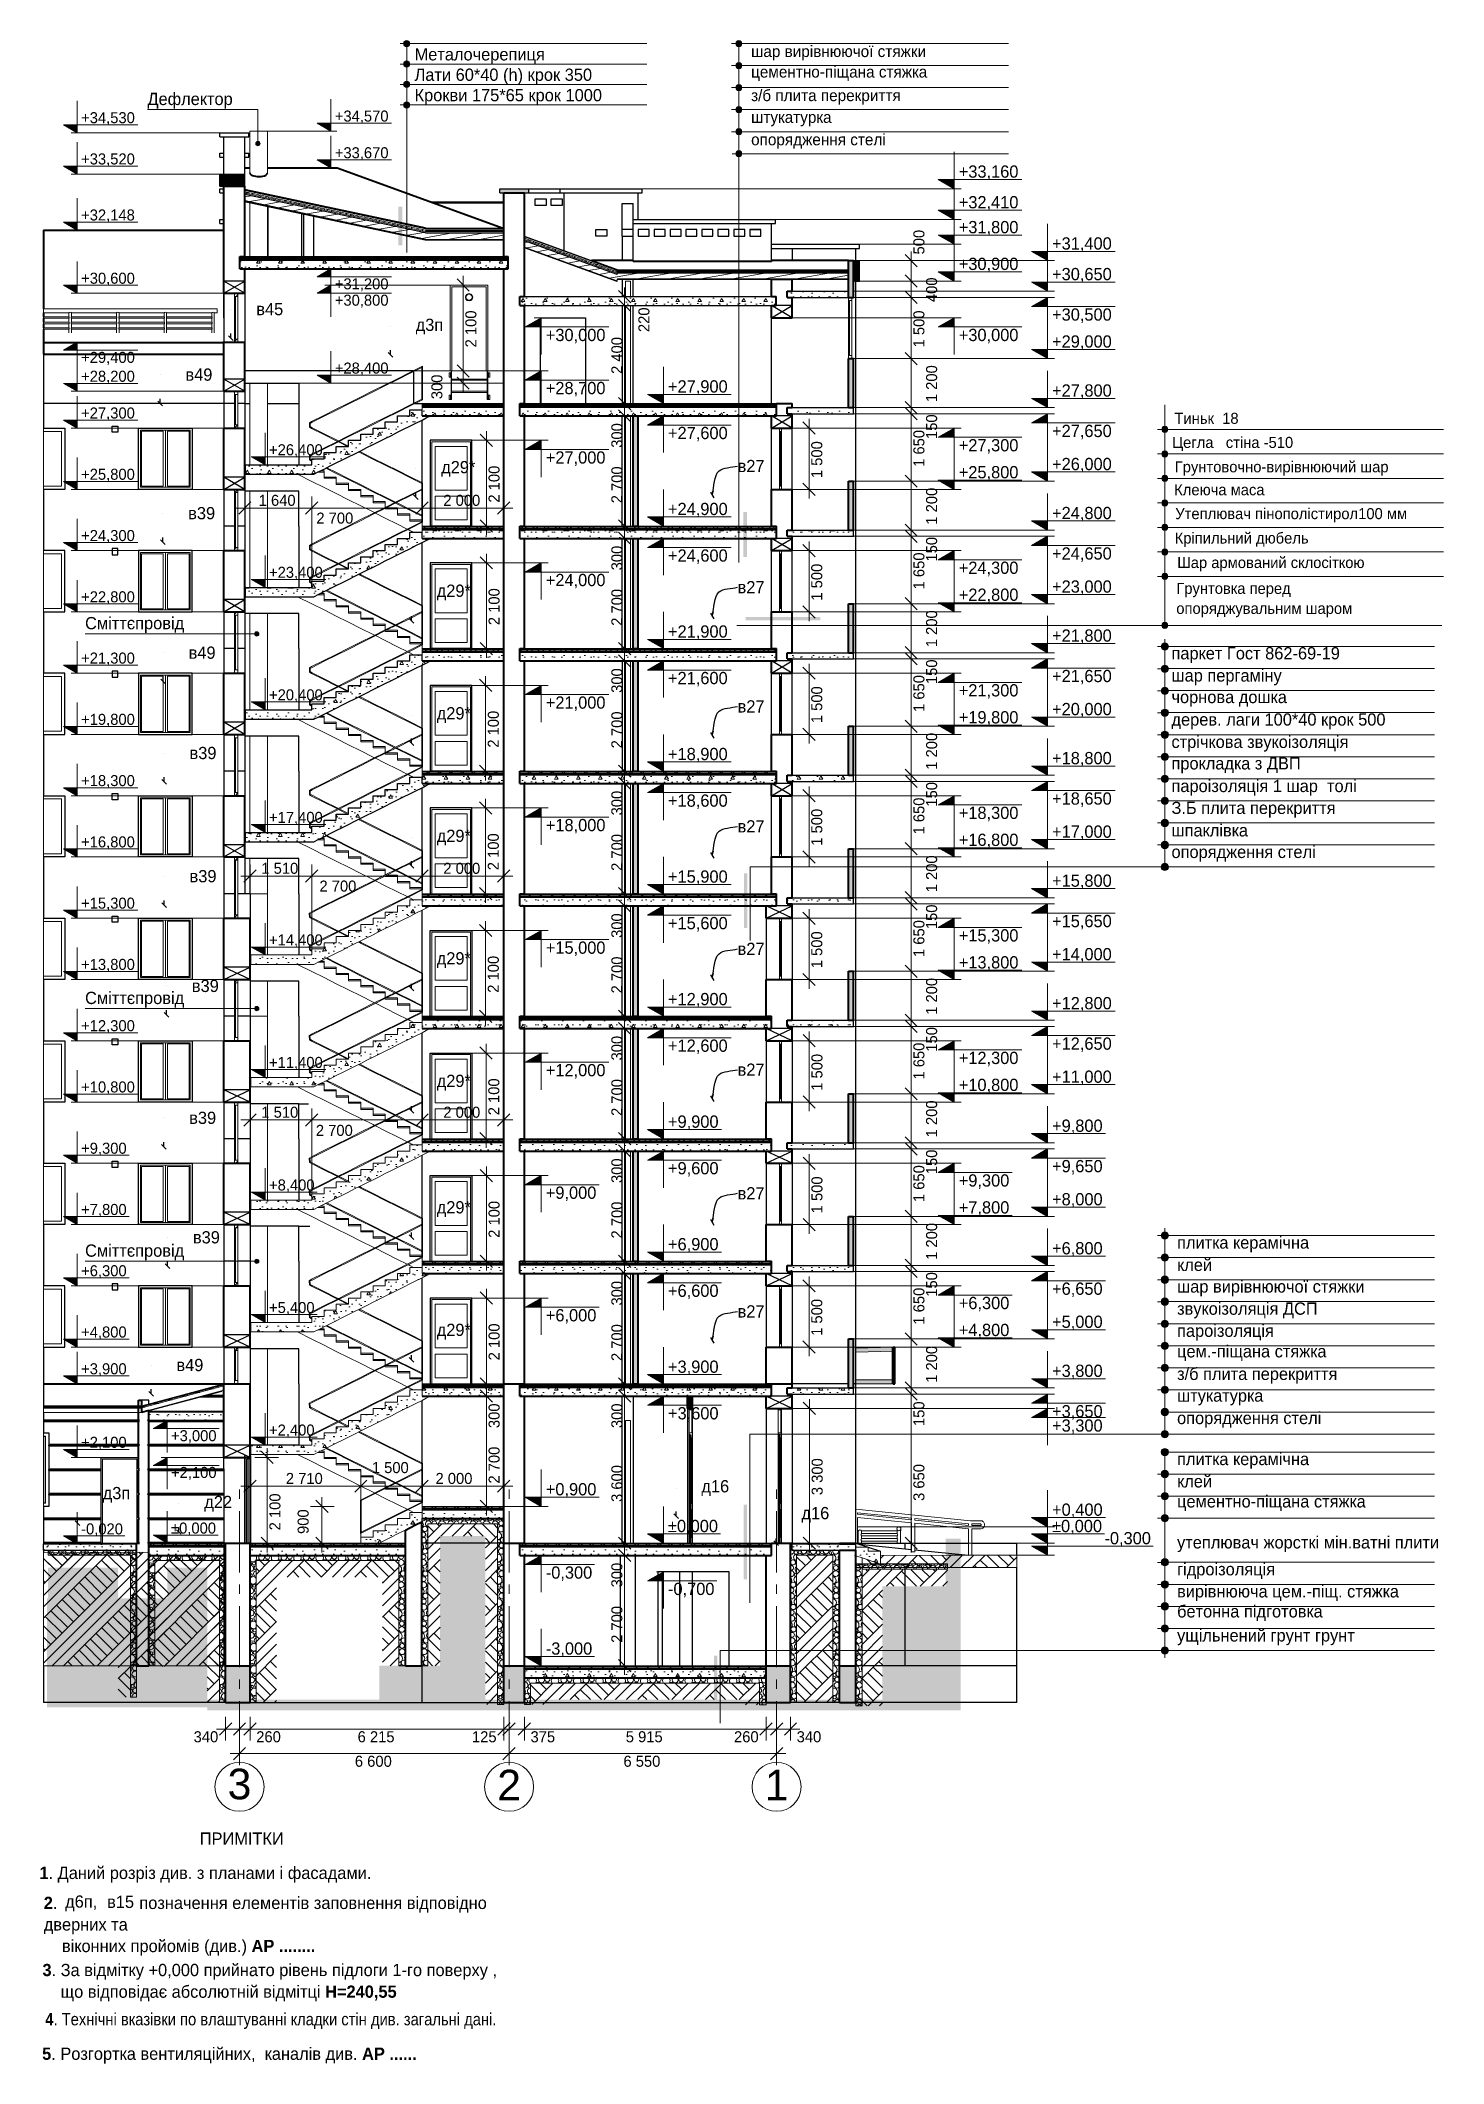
# Model space of a CAD drawing. Extents: x -464571 to -430223, y -12741 to 36790.
import ezdxf
from ezdxf.enums import TextEntityAlignment as Align

# ---------------------------------------------------------------- set-up
doc = ezdxf.new("R2010")
doc.units = 0
doc.header["$MEASUREMENT"] = 0
doc.linetypes.add('Крупный пунктир', pattern=[14062.5, 0, -14062.5])
doc.linetypes.add('Штрихштриховая', pattern=[2325, 1500, -300, 225, -300])
for name, color, linetype, lineweight in [('01 Вентканали_Ном_пера__1', 7, 'Continuous', 13), ('01 Виноски_Ном_пера__19', 255, 'Continuous', 0), ('01 Лінії_Ном_пера__1', 7, 'Continuous', 13), ('01 Лінії_Ном_пера__21', 7, 'Continuous', 20), ('01 Текст_Ном_пера__1', 7, 'Continuous', 13), ('0_Ном_пера__1', 7, 'Continuous', 13), ('0_Ном_пера__100', 2, 'Continuous', 13), ('0_Ном_пера__120', 7, 'Continuous', 13), ('0_Ном_пера__121', 255, 'Continuous', 13), ('0_Ном_пера__19', 255, 'Continuous', 0), ('0_Ном_пера__21', 7, 'Continuous', 20), ('0_Ном_пера__41', 7, 'Continuous', 30), ('0_Ном_пера__61', 7, 'Continuous', 40), ('0_Ном_пера__7', 7, 'Continuous', 5), ('Text blocks_Ном_пера__1', 7, 'Continuous', 13), ('Двери ArchiCAD_Ном_пера__1', 7, 'Continuous', 13), ('Двери ArchiCAD_Ном_пера__120', 7, 'Continuous', 13), ('Двери ArchiCAD_Ном_пера__41', 7, 'Continuous', 30), ('Интерьер- Перегородка_Ном_пера__19', 255, 'Continuous', 0), ('Интерьер- Перегородка_Ном_пера__21', 7, 'Continuous', 20), ('Интерьер- Перегородка_Ном_пера__41', 7, 'Continuous', 30), ('Интерьер- Перегородка_Ном_пера__47', 7, 'Continuous', 25), ('Интерьер- Перегородка_Ном_пера__61', 7, 'Continuous', 40), ('Кладочні розміри_Ном_пера__1', 7, 'Continuous', 13), ('Кладочні розміри_Ном_пера__120', 7, 'Continuous', 13), ('Кладочні розміри_Ном_пера__21', 7, 'Continuous', 20), ('Колонны_Ном_пера__21', 7, 'Continuous', 20), ('Крыши_Ном_пера__1', 7, 'Continuous', 13), ('Крыши_Ном_пера__10', 134, 'Continuous', 18), ('Крыши_Ном_пера__100', 2, 'Continuous', 13), ('Крыши_Ном_пера__120', 7, 'Continuous', 13), ('Крыши_Ном_пера__121', 255, 'Continuous', 13), ('Крыши_Ном_пера__21', 7, 'Continuous', 20), ('Крыши_Ном_пера__41', 7, 'Continuous', 30), ('Крыши_Ном_пера__61', 7, 'Continuous', 40), ('Лестницы внутренние_Ном_пера__1', 7, 'Continuous', 13), ('Лестницы внутренние_Ном_пера__21', 7, 'Continuous', 20), ('Лестницы внутренние_Ном_пера__41', 7, 'Continuous', 30), ('Лестницы внутренние_Ном_пера__7', 7, 'Continuous', 5), ('Мебель_Ном_пера__1', 7, 'Continuous', 13), ('Мебель_Ном_пера__21', 7, 'Continuous', 20), ('Окна ArchiCAD_Ном_пера__1', 7, 'Continuous', 13), ('Окна ArchiCAD_Ном_пера__11', 171, 'Continuous', 18), ('Окна ArchiCAD_Ном_пера__120', 7, 'Continuous', 13), ('Окна ArchiCAD_Ном_пера__19', 255, 'Continuous', 0), ('Окна ArchiCAD_Ном_пера__41', 7, 'Continuous', 30), ('перегородки_Ном_пера__61', 7, 'Continuous', 40), ('Перекрытия_Ном_пера__1', 7, 'Continuous', 13), ('Перекрытия_Ном_пера__21', 7, 'Continuous', 20), ('Перекрытия_Ном_пера__41', 7, 'Continuous', 30), ('Перекрытия_Ном_пера__61', 7, 'Continuous', 40), ('Стены наружные_Ном_пера__41', 7, 'Continuous', 30), ('Стены наружные_Ном_пера__61', 7, 'Continuous', 40), ('Стены несущие_Ном_пера__41', 7, 'Continuous', 30), ('Стены несущие_Ном_пера__61', 7, 'Continuous', 40), ('Элемент модели - Зона_Ном_пера__7', 7, 'Continuous', 5)]:
    doc.layers.add(name, color=color, linetype=linetype, lineweight=lineweight)
for name, color, linetype, lineweight, true_color in [('01 Виноски_Ном_пера__3', 7, 'Continuous', 18, 0xdd5800), ('0_Ном_пера__3', 7, 'Continuous', 18, 0xdd5800), ('0_Ном_пера__98', 7, 'Continuous', 13, 0x001f3e), ('Двери ArchiCAD_Ном_пера__23', 7, 'Continuous', 20, 0xff6600), ('Двери ArchiCAD_Ном_пера__3', 7, 'Continuous', 18, 0xdd5800), ('Интерьер- Перегородка_Ном_пера__102', 7, 'Continuous', 60, 0xcccccc), ('Крыши_Ном_пера__193', 7, 'Continuous', 0, 0xe8e8e8), ('Лестницы внутренние_Ном_пера__241', 7, 'Continuous', 13, 0x515151), ('Окна ArchiCAD_Ном_пера__2', 7, 'Continuous', 13, 0x7f7f7f), ('Окна ArchiCAD_Ном_пера__91', 171, 'Continuous', 13, 0xaaaaff), ('перегородки_Ном_пера__102', 7, 'Continuous', 60, 0xcccccc), ('перегородки_Ном_пера__181', 7, 'Continuous', 13, 0xcfcfcf), ('Перекрытия_Ном_пера__2', 7, 'Continuous', 13, 0x7f7f7f), ('Перекрытия_Ном_пера__224', 7, 'Continuous', 0, 0xe8e8e8), ('Перекрытия_Ном_пера__4', 7, 'Continuous', 20, 0x016515), ('Стены несущие_Ном_пера__42', 7, 'Continuous', 30, 0x7f7f7f)]:
    doc.layers.add(name, color=color, linetype=linetype, lineweight=lineweight, true_color=true_color)
for name, color, linetype in [('01 Лінії', 7, 'Continuous'), ('Двери ArchiCAD', 7, 'Continuous'), ('Интерьер- Перегородка', 7, 'Continuous'), ('Кладочні розміри', 7, 'Continuous'), ('Колонны', 7, 'Continuous'), ('Крыши', 7, 'Continuous'), ('Лестницы внутренние', 7, 'Continuous'), ('Мебель', 7, 'Continuous'), ('Окна ArchiCAD', 7, 'Continuous'), ('перегородки', 7, 'Continuous'), ('Перекрытия', 7, 'Continuous'), ('Стены наружные', 7, 'Continuous'), ('Стены несущие', 7, 'Continuous')]:
    doc.layers.add(name, color=color, linetype=linetype)
doc.styles.add('СГЕНЕРИР_СТИЛЬ_1', font='GOTHIC.TTF')
doc.styles.add('СГЕНЕРИР_СТИЛЬ_2', font='GOTHIC.TTF')
doc.styles.add('СГЕНЕРИР_СТИЛЬ_3', font='GOTHIC.TTF')
doc.styles.add('СГЕНЕРИР_СТИЛЬ_4', font='')
doc.styles.add('СГЕНЕРИР_СТИЛЬ_5', font='GOTHIC.TTF')
doc.styles.add('СГЕНЕРИР_СТИЛЬ_6', font='ARIAL.TTF')
doc.styles.get('СГЕНЕРИР_СТИЛЬ_4').set_extended_font_data('Arial Unicode MS Кириллический')
doc.dimstyles.new('СГЕНЕРИР_СТИЛЬ__1', dxfattribs={"dimtxt": 0.18, "dimasz": 114, "dimexe": 0.18, "dimexo": 0.0625, "dimgap": 0.09, "dimtad": 0, "dimtih": 1, "dimtoh": 1, "dimdec": 4, "dimzin": 0, "dimdsep": 46, "dimcen": 0.09, "dimadec": 0, "dimazin": 0, "dimtfac": 1, "dimtdec": 4, "dimtmove": 0, "dimatfit": 3, "dimldrblk": 'ARROWHEAD_6', "dimfxl": 0, "dimtolj": 1, "dimtzin": 0, "dimarcsym": 0})
doc.dimstyles.new('СГЕНЕРИР_СТИЛЬ__2', dxfattribs={"dimtxt": 269.999993, "dimasz": 285, "dimexe": 0.18, "dimexo": 0, "dimgap": 0.09, "dimtad": 1, "dimtih": 1, "dimtoh": 1, "dimdec": 0, "dimzin": 0, "dimdsep": 46, "dimtxsty": 'СГЕНЕРИР_СТИЛЬ_4', "dimblk": 'ARROWHEAD_6', "dimblk1": 'ARROWHEAD_6', "dimblk2": 'ARROWHEAD_6', "dimcen": 0.09, "dimclrd": 256, "dimclre": 256, "dimclrt": 256, "dimadec": 0, "dimazin": 0, "dimtfac": 1, "dimtdec": 4, "dimtmove": 0, "dimatfit": 3, "dimfxl": 0, "dimtolj": 1, "dimtzin": 0, "dimarcsym": 0})
doc.dimstyles.new('СГЕНЕРИР_СТИЛЬ__3', dxfattribs={"dimtxt": 269.999993, "dimasz": 285, "dimexe": 0.18, "dimexo": 0, "dimgap": 0.09, "dimtad": 1, "dimtih": 1, "dimtoh": 1, "dimdec": 0, "dimzin": 0, "dimdsep": 46, "dimtxsty": 'СГЕНЕРИР_СТИЛЬ_4', "dimblk": 'ARROWHEAD_6', "dimblk1": 'ARROWHEAD_6', "dimblk2": 'ARROWHEAD_6', "dimcen": 0.09, "dimclrd": 256, "dimclre": 256, "dimclrt": 256, "dimadec": 0, "dimazin": 0, "dimtfac": 1, "dimtdec": 4, "dimtmove": 2, "dimatfit": 3, "dimfxl": 0, "dimtolj": 1, "dimtzin": 0, "dimarcsym": 0})
doc.dimstyles.new('СГЕНЕРИР_СТИЛЬ__4', dxfattribs={"dimtxt": 269.999993, "dimasz": 285, "dimexe": 0.18, "dimexo": 300, "dimgap": 0.09, "dimtad": 1, "dimdec": 0, "dimzin": 0, "dimdsep": 46, "dimtxsty": 'СГЕНЕРИР_СТИЛЬ_4', "dimblk": 'ARROWHEAD_6', "dimblk1": 'ARROWHEAD_6', "dimblk2": 'ARROWHEAD_6', "dimcen": 0.09, "dimclrd": 256, "dimclre": 256, "dimclrt": 256, "dimadec": 0, "dimazin": 0, "dimtfac": 1, "dimtdec": 4, "dimtmove": 0, "dimatfit": 3, "dimfxl": 0, "dimtolj": 1, "dimtzin": 0, "dimarcsym": 0})
doc.dimstyles.new('СГЕНЕРИР_СТИЛЬ__5', dxfattribs={"dimtxt": 269.999993, "dimasz": 285, "dimexe": 0.18, "dimexo": 300, "dimgap": 0.09, "dimtad": 1, "dimdec": 0, "dimzin": 0, "dimdsep": 46, "dimtxsty": 'СГЕНЕРИР_СТИЛЬ_4', "dimblk": 'ARROWHEAD_6', "dimblk1": 'ARROWHEAD_6', "dimblk2": 'ARROWHEAD_6', "dimcen": 0.09, "dimclrd": 256, "dimclre": 256, "dimclrt": 256, "dimadec": 0, "dimazin": 0, "dimtfac": 1, "dimtdec": 4, "dimtmove": 2, "dimatfit": 3, "dimfxl": 0, "dimtolj": 1, "dimtzin": 0, "dimarcsym": 0})
doc.dimstyles.new('СГЕНЕРИР_СТИЛЬ__6', dxfattribs={"dimtxt": 269.999993, "dimasz": 285, "dimexe": 0.18, "dimexo": 300, "dimgap": 0.09, "dimtad": 3, "dimdec": 0, "dimzin": 0, "dimdsep": 46, "dimtxsty": 'СГЕНЕРИР_СТИЛЬ_4', "dimblk": 'ARROWHEAD_6', "dimblk1": 'ARROWHEAD_6', "dimblk2": 'ARROWHEAD_6', "dimcen": 0.09, "dimclrd": 256, "dimclre": 256, "dimclrt": 256, "dimadec": 0, "dimazin": 0, "dimtfac": 1, "dimtdec": 4, "dimtmove": 0, "dimatfit": 3, "dimfxl": 0, "dimtolj": 1, "dimtzin": 0, "dimarcsym": 0})
doc.dimstyles.new('СГЕНЕРИР_СТИЛЬ__7', dxfattribs={"dimtxt": 269.999993, "dimasz": 285, "dimexe": 0.18, "dimexo": 300, "dimgap": 0.09, "dimtad": 3, "dimdec": 0, "dimzin": 0, "dimdsep": 46, "dimtxsty": 'СГЕНЕРИР_СТИЛЬ_4', "dimblk": 'ARROWHEAD_6', "dimblk1": 'ARROWHEAD_6', "dimblk2": 'ARROWHEAD_6', "dimcen": 0.09, "dimclrd": 256, "dimclre": 256, "dimclrt": 256, "dimadec": 0, "dimazin": 0, "dimtfac": 1, "dimtdec": 4, "dimtmove": 2, "dimatfit": 3, "dimfxl": 0, "dimtolj": 1, "dimtzin": 0, "dimarcsym": 0})
doc.dimstyles.new('СГЕНЕРИР_СТИЛЬ__8', dxfattribs={"dimtxt": 269.999993, "dimasz": 285, "dimexe": 0.18, "dimexo": 300, "dimgap": 0.09, "dimtad": 3, "dimtih": 1, "dimtoh": 1, "dimdec": 0, "dimzin": 0, "dimdsep": 46, "dimtxsty": 'СГЕНЕРИР_СТИЛЬ_4', "dimblk": 'ARROWHEAD_6', "dimblk1": 'ARROWHEAD_6', "dimblk2": 'ARROWHEAD_6', "dimcen": 0.09, "dimclrd": 256, "dimclre": 256, "dimclrt": 256, "dimadec": 0, "dimazin": 0, "dimtfac": 1, "dimtdec": 4, "dimtmove": 0, "dimatfit": 3, "dimfxl": 0, "dimtolj": 1, "dimtzin": 0, "dimarcsym": 0})
pattern_1 = [(45, (-133390.85, 0), (-413.6575, 413.6575), []), (45, (-133528.7, 137.9), (-827.315, 827.315), []), (45, (-133666.6, 275.8), (-827.315, 827.315), []), (135, (-133804.51, 413.66), (137.88582, 137.88582), [585, -585])]
pattern_2 = [(45, (-133390.85, 0), (-265.16504, 265.16504), []), (45, (-133443.9, 53.03), (-265.16504, 265.16504), []), (45, (-133496.92, 106.07), (-265.16504, 265.16504), [])]
pattern_3 = [(90, (-133390.85, 0), (-150, 0), [])]
pattern_4 = [(0, (-133390.85, 0), (0, 90.000004), [])]
pattern_5 = [(0, (-133390.9, 0), (0, 935.3074), [90, -450]), (0, (-133120.9, 467.7), (0, 935.3074), [90, -450]), (60, (-133390.9, 0), (-810, 467.6537), [90, -450]), (60, (-132850.9, 0), (-810, 467.6537), [90, -450]), (120, (-133300.9, 0), (810, 467.6537), [90, -450]), (120, (-132760.9, 0), (810, 467.6537), [90, -450]), (0, (-133390.85, 90), (0, 180), [0, -180, 0, -270]), (45, (-133300.85, 90), (-127.27922, 127.27922), [0, -135, 0, -225])]
pattern_6 = [(10, (-133390.85, 0), (-23.442503, 132.949043), [])]
pattern_7 = [(45, (-133390.85, 0), (-275.77163, 275.77163), [292.5, -97.5]), (45, (-133390.85, 275.77), (-275.77163, 275.77163), [292.5, -97.5])]
pattern_8 = [(0, (-133390.9, 0), (0, 935.3075), [90, -450]), (0, (-133120.9, 467.7), (0, 935.3075), [90, -450]), (60, (-133390.9, 0), (-810, 467.6537), [90, -450]), (60, (-132850.9, 0), (-810, 467.6537), [90, -450]), (120, (-133300.9, 0), (810, 467.6537), [90, -450]), (120, (-132760.9, 0), (810, 467.6537), [90, -450]), (0, (-133390.85, 90), (0, 180.00001), [0, -180.00001, 0, -270.00001]), (45, (-133300.85, 90), (-127.27923, 127.27923), [0, -135.00001, 0, -225.00001])]
pattern_9 = [(0, (-133390.85, 0), (0, 90.000004), [])]
pattern_10 = [(45, (-133390.85, 0), (-137.88582, 137.88582), []), (135, (-133390.85, 0), (137.88582, 137.88582), [])]
pattern_11 = [(0, (-133400, 0), (0, 406400), []), (0, (-133400, 90), (0, 406400), []), (90, (-133390.85, 0), (-406.4, 0), [88.9, -406400]), (90, (-133352.75, 0), (-406.4, 0), [88.9, -406400]), (66.80141, (-133390.85, 0), (-343.33793, 147.14483), []), (-66.80141, (-133352.75, 0), (343.33793, 147.14483), [])]
pattern_12 = [(0, (-133390.9, 0), (0, 935.3075), [90, -450]), (0, (-133120.9, 467.7), (0, 935.3075), [90, -450]), (60, (-133390.9, 0), (-810, 467.6537), [90, -450]), (60, (-132850.9, 0), (-810, 467.6537), [90, -450]), (120, (-133300.9, 0), (810, 467.6537), [90, -450]), (120, (-132760.9, 0), (810, 467.6537), [90, -450]), (0, (-133390.85, 90), (0, 180.00001), [0, -180.00001, 0, -270.00001]), (45, (-133300.85, 90), (-127.27923, 127.27923), [0, -135.00001, 0, -225.00001])]

msp = doc.modelspace()

# ---------------------------------------------------------------- texts
at = {"layer": '01 Текст_Ном_пера__1', "linetype": 'Continuous', "attachment_point": 7, "style": 'СГЕНЕРИР_СТИЛЬ_5'}
for s, insert, char_height in [('{шар вирівнюючої стяжки}', (-447174.4, 36299.4), 280), ('{цементно-піщана стяжка}', (-447174.4, 35800.8), 280), ('{з/б плита перекриття}', (-447174.4, 35220.1), 280), ('{штукатурка}', (-447174.4, 34687.5), 280), ('{опорядження стелі}', (-447174.4, 34139.4), 280), ('{паркет Гост 862-69-19}', (-436882.9, 21546.5), 300), ('{шар пергаміну}', (-436882.9, 21003.4), 300), ('{дерев. лаги 100*40 крок 500}', (-436882.9, 19924.8), 300), ('{чорнова дошка}', (-436882.9, 20475.8), 300), ('{стрічкова звукоізоляція}', (-436882.9, 19378.1), 300), ('{прокладка з ДВП}', (-436882.9, 18851.1), 300), ('{пароізоляція 1 шар  толі}', (-436882.9, 18298.1), 300), ('{З.Б плита перекриття}', (-436882.9, 17761.2), 300), ('{шпаклівка}', (-436882.9, 17297.3), 300), ('{опорядження стелі}', (-436882.9, 16683.4), 300), ('{плитка керамічна}', (-436745.9, 7120.2), 300), ('{клей}', (-436745.9, 6659.6), 300), ('{шар вирівнюючої стяжки}', (-436745.9, 6043.8), 300), ('{звукоізоляція ДСП}', (-436745.9, 5502), 300), ('{пароізоляція}', (-436745.9, 4960.2), 300), ('{цем.-піщана стяжка}', (-436745.9, 4460.3), 300), ('{з/б плита перекриття}', (-436745.9, 3904.5), 300), ('{штукатурка}', (-436745.9, 3372.6), 300), ('{опорядження стелі}', (-436745.9, 2823.8), 300), ('{плитка керамічна}', (-436745.9, 1819.7), 300), ('{клей}', (-436745.9, 1359.1), 300), ('{цементно-піщана стяжка}', (-436745.9, 785.9), 300), ('{гідроізоляція}', (-436745.9, -878.5), 300), ('{вирівнююча цем.-піщ. стяжка}', (-436745.9, -1420.3), 300), ('{бетонна підготовка}', (-436745.9, -1906.6), 300), ('{ущільнений грунт грунт}', (-436745.9, -2498.5), 300)]:
    msp.add_mtext(s, dxfattribs=dict(at, insert=insert, char_height=char_height))
at = {"layer": '01 Текст_Ном_пера__1', "linetype": 'Continuous', "insert": (-436745.9, -220.7), "char_height": 300, "width": 6300, "attachment_point": 7, "style": 'СГЕНЕРИР_СТИЛЬ_5'}
msp.add_mtext('{утеплювач жорсткі мін.ватні плити}', dxfattribs=at)
at = {"layer": '0_Ном_пера__1', "linetype": 'Continuous', "insert": (-455412.9, 36601.1), "char_height": 300, "attachment_point": 1, "style": 'СГЕНЕРИР_СТИЛЬ_2'}
msp.add_mtext('{Металочерепиця\\PЛати 60*40 (h) крок 350\\PКрокви 175*65 крок 1000\\P}', dxfattribs=at)
at = {"layer": '0_Ном_пера__3', "linetype": 'Continuous', "char_height": 300, "attachment_point": 1, "style": 'СГЕНЕРИР_СТИЛЬ_3'}
for s, insert in [('{д6п,}', (-463968.1, -8624.4)), ('{в15}', (-462939.5, -8632))]:
    msp.add_mtext(s, dxfattribs=dict(at, insert=insert))
at = {"layer": 'Text blocks_Ном_пера__1', "linetype": 'Continuous'}
for s, insert, char_height, attachment_point, style in [('{3}', (-459698.9, -5901.9), 750, 5, 'СГЕНЕРИР_СТИЛЬ_6'), ('{2}', (-453098.9, -5923.9), 750, 5, 'СГЕНЕРИР_СТИЛЬ_6'), ('{1}', (-446548.9, -5923.9), 750, 5, 'СГЕНЕРИР_СТИЛЬ_6'), ('{ПРИМІТКИ  }', (-460671.6, -7234.1), 300, 4, 'СГЕНЕРИР_СТИЛЬ_3'), ('\\A1;{\\fCentury Gothic|b1|i0|c204|p34;1\\fCentury Gothic|b0|i0|c204|p34;. Даний розріз див. з планами і фасадами.}', (-464596.7, -8118.1), 300, 4, 'СГЕНЕРИР_СТИЛЬ_3'), ('\\A1;{\\W0.900000x;\\fCentury Gothic|b1|i0|c204|p34;4\\fCentury Gothic|b0|i0|c204|p34;. Технічні вказівки по влаштуванні кладки стін див. загальні дані.}', (-464453.3, -11700.9), 300, 4, 'СГЕНЕРИР_СТИЛЬ_3'), ('\\A1;{\\fCentury Gothic|b1|i0|c204|p34;5\\fCentury Gothic|b0|i0|c204|p34;. Розгортка вентиляційних,  каналів див. \\fCentury Gothic|b1|i0|c204|p34;АР ......}', (-464530.7, -12545.3), 300, 4, 'СГЕНЕРИР_СТИЛЬ_3')]:
    msp.add_mtext(s, dxfattribs=dict(at, insert=insert, char_height=char_height, attachment_point=attachment_point, style=style))
at = {"layer": 'Text blocks_Ном_пера__1', "linetype": 'Continuous', "insert": (-464491.2, -9380), "char_height": 300, "width": 11186.846, "attachment_point": 4, "line_spacing_factor": 1.054475, "style": 'СГЕНЕРИР_СТИЛЬ_3'}
msp.add_mtext('\\A1;{\\fCentury Gothic|b1|i0|c204|p34;2\\fCentury Gothic|b0|i0|c204|p34;.                  позначення елементів заповнення відповідно дверних та\\P    віконних пройомів (див.) \\fCentury Gothic|b1|i0|c204|p34;АР ........}', dxfattribs=at)
at = {"layer": 'Text blocks_Ном_пера__1', "linetype": 'Continuous', "insert": (-464522.5, -10758.9), "char_height": 300, "attachment_point": 4, "line_spacing_factor": 1.059383, "style": 'СГЕНЕРИР_СТИЛЬ_3'}
msp.add_mtext('\\A1;{\\fCentury Gothic|b1|i0|c204|p34;3\\fCentury Gothic|b0|i0|c204|p34;. За відмітку +0,000 прийнато рівень підлоги 1-го поверху ,\\P    що відповідає абсолютній відмітці \\fCentury Gothic|b1|i0|c204|p34;Н=240,55}', dxfattribs=at)
at = {"layer": 'Элемент модели - Зона_Ном_пера__7', "linetype": 'Continuous', "char_height": 270, "attachment_point": 4, "style": 'СГЕНЕРИР_СТИЛЬ_5'}
for s, insert in [('{Тиньк  18}', (-436810.1, 27536.4)), ('{Цегла   стіна -510}', (-436865.2, 26909.4)), ('{Грунтовочно-вирівнюючий шар}', (-436803.1, 26310.7)), ('{Клеюча маса}', (-436816.5, 25787.7)), ('{Утеплювач пінополістирол100 мм}', (-436789.8, 25164.4)), ('{Кріпильний дюбель}', (-436804, 24567.5)), ('{Шар армований склосіткою}', (-436741.7, 23967.5))]:
    msp.add_mtext(s, dxfattribs=dict(at, insert=insert))
at = {"layer": 'Элемент модели - Зона_Ном_пера__7', "linetype": 'Continuous', "insert": (-436764.9, 23089.7), "char_height": 270, "attachment_point": 4, "line_spacing_factor": 1.088185, "style": 'СГЕНЕРИР_СТИЛЬ_5'}
msp.add_mtext('{Грунтовка перед \\Pопоряджувальним шаром}', dxfattribs=at)

# ---------------------------------------------------------------- blocks, each defined once
blk = doc.blocks.new('*X2', base_point=(-133391, 0))
at = {"layer": '0_Ном_пера__1', "linetype": 'Continuous'}
blk.add_circle((-446860, -3779), 42.9, dxfattribs=at)
for centre, radius, start, end in [((-452708, -3336), 57.5, 254.3953, 38.5281), ((-452710, -3477), 71, 258.665, 101.335), ((-452591, -3506), 42.9, 66.265, 293.735), ((-452522, -3368), 91.8, 132.4494, 235.5918), ((-452522, -3368), 91.8, 319.3988, 47.5506), ((-452395, -3474), 63.8, 46.9256, 133.0744), ((-452307, -3349), 71.6, 136.713, 43.287), ((-452163, -3336), 57.5, 141.4719, 38.5281), ((-452164, -3477), 71, 44.6545, 135.3455), ((-451977, -3368), 91.8, 132.4494, 220.6012), ((-451977, -3368), 91.8, 319.3988, 47.5506), ((-451849, -3474), 63.8, 46.9256, 133.0744), ((-451761, -3349), 71.6, 136.713, 43.287), ((-451617, -3336), 57.5, 141.4719, 38.5281), ((-451619, -3477), 71, 44.6545, 135.3455), ((-451431, -3368), 91.8, 132.4494, 220.6012), ((-451431, -3368), 91.8, 319.3988, 47.5506), ((-451303, -3474), 63.8, 46.9256, 133.0744), ((-451216, -3349), 71.6, 136.713, 43.287), ((-451072, -3336), 57.5, 141.4719, 38.5281), ((-451073, -3477), 71, 44.6545, 135.3455), ((-450886, -3368), 91.8, 132.4494, 220.6012), ((-450886, -3368), 91.8, 319.3988, 47.5506), ((-450758, -3474), 63.8, 46.9256, 133.0744), ((-450670, -3349), 71.6, 136.713, 43.287), ((-450526, -3336), 57.5, 141.4719, 38.5281), ((-450528, -3477), 71, 44.6545, 135.3455), ((-450340, -3368), 91.8, 132.4494, 220.6012), ((-450340, -3368), 91.8, 319.3988, 47.5506), ((-450212, -3474), 63.8, 46.9256, 133.0744), ((-450125, -3349), 71.6, 136.713, 43.287), ((-449981, -3336), 57.5, 141.4719, 38.5281), ((-449982, -3477), 71, 44.6545, 135.3455), ((-449794, -3368), 91.8, 132.4494, 220.6012), ((-449794, -3368), 91.8, 319.3988, 47.5506), ((-449667, -3474), 63.8, 46.9256, 133.0744), ((-449579, -3349), 71.6, 136.713, 43.287), ((-449435, -3336), 57.5, 141.4719, 38.5281), ((-449437, -3477), 71, 44.6545, 135.3455), ((-449249, -3368), 91.8, 132.4494, 220.6012), ((-449249, -3368), 91.8, 319.3988, 47.5506), ((-449121, -3474), 63.8, 46.9256, 133.0744), ((-449034, -3349), 71.6, 136.713, 43.287), ((-448890, -3336), 57.5, 141.4719, 38.5281), ((-448891, -3477), 71, 44.6545, 135.3455), ((-448703, -3368), 91.8, 132.4494, 220.6012), ((-448703, -3368), 91.8, 319.3988, 47.5506), ((-448576, -3474), 63.8, 46.9256, 133.0744), ((-448488, -3349), 71.6, 136.713, 43.287), ((-448344, -3336), 57.5, 141.4719, 38.5281), ((-448345, -3477), 71, 44.6545, 135.3455), ((-448158, -3368), 91.8, 132.4494, 220.6012), ((-448158, -3368), 91.8, 319.3988, 47.5506), ((-448030, -3474), 63.8, 46.9256, 133.0744), ((-447942, -3349), 71.6, 136.713, 43.287), ((-447798, -3336), 57.5, 141.4719, 38.5281), ((-447800, -3477), 71, 44.6545, 135.3455), ((-447612, -3368), 91.8, 132.4494, 220.6012), ((-447612, -3368), 91.8, 319.3988, 47.5506), ((-447485, -3474), 63.8, 46.9256, 133.0744), ((-447397, -3349), 71.6, 136.713, 43.287), ((-447253, -3336), 57.5, 141.4719, 38.5281), ((-447254, -3477), 71, 44.6545, 135.3455), ((-447067, -3368), 91.8, 132.4494, 220.6012), ((-447067, -3368), 91.8, 319.3988, 47.5506), ((-446939, -3474), 63.8, 240.4134, 133.0744), ((-446851, -3349), 71.6, 136.713, 306.335), ((-452792, -3641), 91.8, 318.1175, 41.8825), ((-452665, -3747), 63.8, 201.7247, 158.2753), ((-452703, -3882), 57.5, 248.5516, 111.4484), ((-452577, -3622), 71.6, 87.7839, 272.2161), ((-452517, -3914), 91.8, 128.7303, 201.146), ((-452564, -3785), 31, 109.9854, 250.0146), ((-446977, -3609), 57.5, 276.7297, 83.2703), ((-446979, -3750), 71, 276.693, 83.307), ((-447061, -3914), 91.8, 350.5729, 9.4271), ((-446846, -3895), 71.6, 59.0167, 238.2588), ((-446791, -3641), 91.8, 101.1877, 258.8123), ((-446838, -3512), 31, 20.5976, 339.4024)]:
    blk.add_arc(centre, radius, start, end, dxfattribs=at)
blk = doc.blocks.new('Штриховка_3', base_point=(-133391, 0))
at = {"layer": '0_Ном_пера__1', "linetype": 'Continuous'}
for p, q in [((-446809, -3300), (-452724, -3300)), ((-452724, -3300), (-452724, -3947)), ((-452574, -3947), (-452574, -3428)), ((-452574, -3428), (-446971, -3428)), ((-446971, -3428), (-446971, -3956)), ((-446809, -3956), (-446809, -3300)), ((-452724, -3947), (-452574, -3947)), ((-446971, -3956), (-446809, -3956))]:
    blk.add_line(p, q, dxfattribs=at)
blk.add_blockref('*X2', (-133391, 0), dxfattribs=at)
blk = doc.blocks.new('*X4', base_point=(-133391, 0))
at = {"layer": '0_Ном_пера__1', "linetype": 'Continuous'}
for centre, radius in [((-459346, -498), 37.6), ((-455734, -879), 57.5), ((-459340, -1044), 37.6), ((-455728, -1425), 57.5), ((-459403, -1874), 31), ((-459335, -1590), 37.6), ((-455723, -1971), 57.5), ((-459397, -2420), 31), ((-459329, -2136), 37.6), ((-455724, -2112), 71), ((-455717, -2517), 57.5), ((-459391, -2966), 31), ((-455719, -2658), 71), ((-459386, -3512), 31)]:
    blk.add_circle(centre, radius, dxfattribs=at)
for centre, radius, start, end in [((-459372, -365), 91.8, 223.5634, 44.9008), ((-459372, -365), 91.8, 135.0992, 136.4366), ((-459442, -503), 42.9, 273.4934, 86.5066), ((-459245, -471), 63.8, 43.192, 225.88), ((-459157, -346), 71.6, 139.864, 40.136), ((-459013, -333), 57.5, 145.1213, 34.8787), ((-459015, -474), 71, 41.4095, 138.5905), ((-458827, -365), 91.8, 135.0992, 223.0615), ((-458827, -365), 91.8, 316.9385, 44.9008), ((-458699, -471), 63.8, 43.192, 136.808), ((-458611, -346), 71.6, 139.864, 40.136), ((-458467, -333), 57.5, 145.1213, 34.8787), ((-458469, -474), 71, 41.4095, 138.5905), ((-458281, -365), 91.8, 135.0992, 223.0615), ((-458281, -365), 91.8, 316.9385, 44.9008), ((-458154, -471), 63.8, 43.192, 136.808), ((-458066, -346), 71.6, 139.864, 40.136), ((-457922, -333), 57.5, 145.1213, 34.8787), ((-457923, -474), 71, 41.4095, 138.5905), ((-457736, -365), 91.8, 135.0992, 223.0615), ((-457736, -365), 91.8, 316.9385, 44.9008), ((-457608, -471), 63.8, 43.192, 136.808), ((-457520, -346), 71.6, 139.864, 40.136), ((-457376, -333), 57.5, 145.1213, 34.8787), ((-457378, -474), 71, 41.4095, 138.5905), ((-457190, -365), 91.8, 135.0992, 223.0615), ((-457190, -365), 91.8, 316.9385, 44.9008), ((-457062, -471), 63.8, 43.192, 136.808), ((-456975, -346), 71.6, 139.864, 40.136), ((-456831, -333), 57.5, 145.1213, 34.8787), ((-456832, -474), 71, 41.4095, 138.5905), ((-456645, -365), 91.8, 135.0992, 223.0615), ((-456645, -365), 91.8, 316.9385, 44.9008), ((-456517, -471), 63.8, 43.192, 136.808), ((-456429, -346), 71.6, 139.864, 40.136), ((-456285, -333), 57.5, 145.1213, 34.8787), ((-456287, -474), 71, 41.4095, 138.5905), ((-456099, -365), 91.8, 135.0992, 223.0615), ((-456099, -365), 91.8, 316.9385, 44.9008), ((-455971, -471), 63.8, 43.192, 136.808), ((-455884, -346), 71.6, 139.864, 40.136), ((-455741, -474), 71, 213.2034, 146.7966), ((-455740, -333), 57.5, 145.1213, 34.8787), ((-455623, -503), 42.9, 107.1616, 252.8384), ((-455553, -365), 91.8, 152.9836, 207.0164), ((-459427, -619), 71.6, 260.4433, 99.5567), ((-459414, -782), 31, 215.5053, 144.4947), ((-459367, -911), 91.8, 32.2443, 141.7374), ((-459367, -911), 91.8, 218.2626, 327.7557), ((-459285, -747), 71, 93.7566, 266.2434), ((-459283, -606), 57.5, 96.1646, 263.8354), ((-459239, -1017), 63.8, 141.5634, 218.4366), ((-455823, -638), 91.8, 284.4621, 75.5379), ((-455797, -771), 37.6, 264.4096, 95.5904), ((-455736, -1020), 71, 203.7797, 156.2203), ((-455696, -744), 63.8, 18.4521, 341.5479), ((-455608, -619), 71.6, 112.2941, 247.7059), ((-455548, -911), 91.8, 162.0724, 197.9276), ((-459436, -1049), 42.9, 266.0575, 93.9425), ((-459421, -1165), 71.6, 255.8926, 104.1074), ((-459408, -1328), 31, 186.5967, 173.4033), ((-459361, -1457), 91.8, 38.2598, 147.7524), ((-459279, -1293), 71, 98.2729, 261.7271), ((-459277, -1152), 57.5, 101.7738, 258.2262), ((-455818, -1184), 91.8, 280.9043, 79.0957), ((-455791, -1317), 37.6, 255.8014, 104.1986), ((-455690, -1290), 63.8, 30.5195, 329.4805), ((-455603, -1165), 71.6, 117.1988, 242.8012), ((-455617, -1049), 42.9, 115.1353, 244.8647), ((-459361, -1457), 91.8, 212.2476, 321.7402), ((-459430, -1595), 42.9, 258.5539, 101.4461), ((-459416, -1711), 71.6, 251.2488, 108.7512), ((-459356, -2003), 91.8, 43.5609, 155.0016), ((-459273, -1839), 71, 102.8418, 257.1582), ((-459272, -1698), 57.5, 107.5005, 252.4995), ((-459234, -1563), 63.8, 150.5085, 209.4915), ((-455730, -1566), 71, 186.55, 173.45), ((-455812, -1730), 91.8, 277.3887, 82.6113), ((-455786, -1863), 37.6, 246.8492, 113.1508), ((-455867, -1984), 71.6, 338.2416, 21.7584), ((-455685, -1836), 63.8, 39.2562, 320.7438), ((-455597, -1711), 71.6, 122.3302, 237.6698), ((-455611, -1595), 42.9, 123.6726, 236.3274), ((-459356, -2003), 91.8, 204.9984, 316.4391), ((-459425, -2141), 42.9, 250.8444, 109.1556), ((-459410, -2257), 71.6, 246.4733, 113.5267), ((-459498, -2382), 63.8, 337.8763, 22.1237), ((-459350, -2549), 91.8, 48.3888, 165.2148), ((-459268, -2385), 71, 107.4954, 252.5046), ((-459266, -2244), 57.5, 113.4144, 246.5856), ((-459228, -2109), 63.8, 163.248, 196.752), ((-455807, -2276), 91.8, 273.9009, 86.0991), ((-455780, -2409), 37.6, 237.2468, 122.7532), ((-455679, -2382), 63.8, 46.5918, 313.4082), ((-455591, -2257), 71.6, 127.7716, 232.2284), ((-455606, -2141), 42.9, 133.1677, 226.8323), ((-459350, -2549), 91.8, 194.7852, 311.6112), ((-459419, -2687), 42.9, 242.7532, 117.2468), ((-459405, -2803), 71.6, 241.5172, 118.4828), ((-459492, -2928), 63.8, 327.06, 32.94), ((-459324, -2682), 37.6, 23.9216, 336.0784), ((-459262, -2931), 71, 112.2717, 247.7283), ((-459261, -2790), 57.5, 119.6067, 240.3933), ((-455861, -2530), 71.6, 328.3246, 31.6754), ((-455801, -2822), 91.8, 270.4275, 89.5725), ((-455775, -2955), 37.6, 226.4577, 133.5423), ((-455674, -2928), 63.8, 53.1259, 306.8741), ((-455586, -2803), 71.6, 133.6486, 226.3514), ((-455600, -2687), 42.9, 144.4715, 215.5285), ((-459414, -3233), 42.9, 234.0192, 125.9808), ((-459399, -3349), 71.6, 236.3159, 123.6841), ((-459487, -3474), 63.8, 318.7733, 41.2267), ((-459345, -3095), 91.8, 52.8788, 307.1212), ((-459318, -3228), 37.6, 39.9832, 320.0168), ((-459257, -3477), 71, 117.2175, 242.7825), ((-459255, -3336), 57.5, 126.2073, 233.7927), ((-459408, -3779), 42.9, 224.1759, 135.8241), ((-459394, -3895), 71.6, 356.0362, 129.2223), ((-459339, -3641), 91.8, 57.1164, 302.8836), ((-459312, -3774), 37.6, 51.8032, 308.1968), ((-459250, -3882), 57.5, 133.4225, 198.4145)]:
    blk.add_arc(centre, radius, start, end, dxfattribs=at)
blk = doc.blocks.new('Штриховка_5', base_point=(-133391, 0))
at = {"layer": '0_Ном_пера__1', "linetype": 'Continuous'}
for p, q in [((-455635, -300), (-459439, -300)), ((-459439, -300), (-459439, -3900)), ((-459289, -3900), (-459289, -428)), ((-459289, -428), (-455801, -428)), ((-455801, -428), (-455801, -3000)), ((-455635, -3000), (-455635, -300)), ((-455801, -3000), (-455635, -3000)), ((-459439, -3900), (-459289, -3900))]:
    blk.add_line(p, q, dxfattribs=at)
blk.add_blockref('*X4', (-133391, 0), dxfattribs=at)
blk = doc.blocks.new('*X6', base_point=(-133391, 0))
at = {"layer": '0_Ном_пера__1', "linetype": 'Continuous'}
for centre, radius in [((-446078, -230), 42.9), ((-445982, -225), 37.6), ((-445780, -236), 31), ((-445532, -230), 42.9), ((-445437, -225), 37.6), ((-445235, -236), 31), ((-445098, -606), 57.5), ((-445094, -1293), 71), ((-445093, -1152), 57.5), ((-446140, -1563), 63.8), ((-445089, -1839), 71), ((-445087, -1698), 57.5), ((-446135, -2109), 63.8), ((-445083, -2385), 71), ((-445082, -2244), 57.5), ((-446129, -2655), 63.8), ((-445076, -2790), 57.5), ((-446123, -3201), 63.8), ((-445071, -3336), 57.5), ((-445128, -3774), 37.6)]:
    blk.add_circle(centre, radius, dxfattribs=at)
for centre, radius, start, end in [((-446197, -201), 71, 260.0053, 28.56), ((-446279, -365), 91.8, 319.6658, 40.3342), ((-446151, -471), 63.8, 205.3894, 154.6106), ((-446064, -346), 71.6, 45.5667, 273.524), ((-446050, -509), 31, 106.809, 253.191), ((-446009, -92), 91.8, 235.5371, 304.4629), ((-445920, -333), 57.5, 41.1655, 138.8345), ((-445881, -198), 63.8, 151.2762, 28.7238), ((-445733, -365), 91.8, 49.4657, 130.5343), ((-445651, -201), 71, 151.44, 28.56), ((-445518, -346), 71.6, 45.5667, 134.4333), ((-445463, -92), 91.8, 235.5371, 304.4629), ((-445374, -333), 57.5, 41.1655, 138.8345), ((-445336, -198), 63.8, 151.2762, 28.7238), ((-445188, -365), 91.8, 280.8369, 130.5343), ((-445105, -201), 71, 151.44, 28.56), ((-445161, -498), 37.6, 255.6346, 104.3654), ((-445060, -471), 63.8, 36.6407, 323.3593), ((-444972, -346), 71.6, 120.6479, 239.3521), ((-444987, -230), 42.9, 120.8417, 239.1583), ((-446190, -606), 57.5, 250.287, 109.713), ((-446191, -747), 71, 255.4084, 104.5916), ((-446273, -911), 91.8, 314.5645, 45.4355), ((-446146, -1017), 63.8, 187.8842, 172.1158), ((-446058, -892), 71.6, 90.9312, 269.0688), ((-446072, -776), 42.9, 71.889, 288.111), ((-446003, -638), 91.8, 127.437, 232.563), ((-445100, -747), 71, 185.7504, 174.2496), ((-445182, -911), 91.8, 277.322, 82.678), ((-445055, -1017), 63.8, 44.3354, 315.6646), ((-444967, -892), 71.6, 125.9783, 234.0217), ((-444981, -776), 42.9, 129.9678, 230.0322), ((-446184, -1152), 57.5, 244.28, 115.72), ((-446185, -1293), 71, 250.7131, 109.2869), ((-446268, -1457), 91.8, 309.8771, 50.1229), ((-446052, -1438), 71.6, 95.392, 264.608), ((-446067, -1322), 42.9, 79.5621, 280.4379), ((-445998, -1184), 91.8, 131.9481, 228.0519), ((-446045, -1055), 31, 117.9369, 242.0631), ((-445156, -1044), 37.6, 246.6733, 113.3267), ((-445237, -1165), 71.6, 338.0135, 21.9865), ((-445177, -1457), 91.8, 273.8346, 86.1654), ((-444961, -1438), 71.6, 131.6974, 228.3026), ((-444976, -1322), 42.9, 140.538, 219.462), ((-446241, -1590), 37.6, 329.1064, 30.8936), ((-446178, -1698), 57.5, 237.9514, 122.0486), ((-446180, -1839), 71, 245.8788, 114.1212), ((-446262, -2003), 91.8, 305.4909, 54.5091), ((-446047, -1984), 71.6, 99.886, 260.114), ((-446061, -1868), 42.9, 87.0491, 272.9509), ((-445992, -1730), 91.8, 136.8049, 223.1951), ((-446039, -1601), 31, 130.3772, 229.6228), ((-445150, -1590), 37.6, 237.0544, 122.9456), ((-445231, -1711), 71.6, 328.1632, 31.8368), ((-445171, -2003), 91.8, 270.3613, 89.6387), ((-445049, -1563), 63.8, 51.0878, 308.9122), ((-444956, -1984), 71.6, 137.9803, 222.0197), ((-444970, -1868), 42.9, 154.3872, 205.6128), ((-446236, -2136), 37.6, 315.2556, 44.7444), ((-446173, -2244), 57.5, 231.1486, 128.8514), ((-446174, -2385), 71, 240.8539, 119.1461), ((-446257, -2549), 91.8, 301.3325, 58.6675), ((-446041, -2530), 71.6, 104.4424, 255.5576), ((-446056, -2414), 42.9, 94.4857, 265.5143), ((-445987, -2276), 91.8, 142.1478, 217.8522), ((-446034, -2147), 31, 145.8054, 214.1946), ((-445144, -2136), 37.6, 226.2343, 133.7657), ((-445226, -2257), 71.6, 320.519, 39.481), ((-445166, -2549), 91.8, 266.8894, 93.1106), ((-445043, -2109), 63.8, 57.2485, 302.7515), ((-446230, -2682), 37.6, 304.2209, 55.7791), ((-446167, -2790), 57.5, 223.617, 136.383), ((-446169, -2931), 71, 235.5693, 124.4307), ((-446050, -2960), 42.9, 101.9993, 258.0007), ((-445981, -2822), 91.8, 148.2297, 211.7703), ((-445139, -2682), 37.6, 212.9042, 147.0958), ((-445220, -2803), 71.6, 313.957, 46.043), ((-445078, -2931), 71, 14.3361, 345.6639), ((-445038, -2655), 63.8, 63.0082, 296.9918), ((-444950, -2530), 71.6, 145.1482, 214.8518), ((-446251, -3095), 91.8, 297.3506, 62.6494), ((-446224, -3228), 37.6, 294.4889, 65.5111), ((-446162, -3336), 57.5, 214.8518, 145.1482), ((-446163, -3477), 71, 229.9258, 130.0742), ((-446036, -3076), 71.6, 109.0943, 250.9057), ((-446045, -3506), 42.9, 109.73, 250.27), ((-445976, -3368), 91.8, 155.6072, 204.3928), ((-445160, -3095), 91.8, 263.406, 96.594), ((-445133, -3228), 37.6, 189.0873, 170.9127), ((-445215, -3349), 71.6, 308.0537, 51.9463), ((-445072, -3477), 71, 27.0652, 332.9348), ((-445032, -3201), 63.8, 68.4858, 291.5142), ((-444945, -3076), 71.6, 153.9422, 206.0578), ((-446246, -3641), 91.8, 293.5073, 66.4927), ((-446219, -3774), 37.6, 285.4649, 74.5351), ((-446156, -3882), 57.5, 341.5855, 156.5341), ((-446118, -3747), 63.8, 23.0708, 336.9292), ((-446030, -3622), 71.6, 113.8813, 246.1187), ((-445970, -3914), 91.8, 166.241, 171.3941), ((-445201, -3512), 31, 352.395, 7.605), ((-445154, -3641), 91.8, 259.8979, 100.1021), ((-445209, -3895), 71.6, 356.0362, 57.4061), ((-445065, -3882), 57.5, 12.8058, 198.4145), ((-445027, -3747), 63.8, 73.7638, 286.2362), ((-444939, -3622), 71.6, 167.4401, 192.5599), ((-445065, -3882), 57.5, 341.5855, 347.1942)]:
    blk.add_arc(centre, radius, start, end, dxfattribs=at)
blk = doc.blocks.new('Штриховка_8', base_point=(-133391, 0))
at = {"layer": '0_Ном_пера__1', "linetype": 'Continuous'}
for p, q in [((-445009, -168), (-446209, -168)), ((-446209, -168), (-446209, -3900)), ((-446059, -3900), (-446059, -295)), ((-446059, -295), (-445171, -295)), ((-445171, -295), (-445171, -3900)), ((-445009, -3900), (-445009, -168)), ((-446209, -3900), (-446059, -3900)), ((-445171, -3900), (-445009, -3900))]:
    blk.add_line(p, q, dxfattribs=at)
blk.add_blockref('*X6', (-133391, 0), dxfattribs=at)
blk = doc.blocks.new('Элемент разреза_24', base_point=(-133391, 0))
at = {"layer": 'Окна ArchiCAD_Ном_пера__1', "linetype": 'Continuous'}
for p, q in [((-464495, 2700), (-464495, 2620)), ((-464495, 2620), (-464495, 2610)), ((-464448, 2620), (-464495, 2620)), ((-464495, 2610), (-464495, 990)), ((-464458, 2610), (-464495, 2610)), ((-464458, 990), (-464458, 2610)), ((-464448, 980), (-464448, 2620)), ((-464495, 990), (-464458, 990)), ((-464495, 990), (-464495, 980)), ((-464495, 980), (-464448, 980)), ((-464495, 980), (-464495, 900))]:
    blk.add_line(p, q, dxfattribs=at)
at = {"layer": 'Окна ArchiCAD_Ном_пера__41', "linetype": 'Continuous'}
for p, q in [((-464495, 2700), (-464368, 2700)), ((-464368, 2700), (-464368, 2420)), ((-464368, 2420), (-464368, 2400)), ((-464368, 2380), (-464368, 2400)), ((-464368, 2380), (-464368, 1820)), ((-464368, 1820), (-464368, 1800)), ((-464368, 1780), (-464368, 1800)), ((-464368, 1780), (-464368, 1220)), ((-464368, 1220), (-464368, 1200)), ((-464368, 1180), (-464368, 1200)), ((-464368, 1180), (-464368, 900)), ((-464368, 900), (-464495, 900))]:
    blk.add_line(p, q, dxfattribs=at)
blk = doc.blocks.new('Элемент разреза_28', base_point=(-133391, 0))
at = {"layer": 'Окна ArchiCAD_Ном_пера__1', "linetype": 'Continuous'}
for p, q in [((-464495, 12300), (-464495, 12220)), ((-464495, 12220), (-464495, 10880)), ((-464495, 12220), (-464058, 12220)), ((-464058, 12220), (-464058, 10880)), ((-464058, 10880), (-464495, 10880)), ((-464495, 10880), (-464495, 10800))]:
    blk.add_line(p, q, dxfattribs=at)
at = {"layer": 'Окна ArchiCAD_Ном_пера__41', "linetype": 'Continuous'}
for p, q in [((-464495, 12300), (-463978, 12300)), ((-463978, 12300), (-463978, 10800)), ((-463978, 10800), (-464495, 10800))]:
    blk.add_line(p, q, dxfattribs=at)
blk = doc.blocks.new('Элемент разреза_22', base_point=(-133391, 0))
at = {"layer": 'Окна ArchiCAD_Ном_пера__1', "linetype": 'Continuous'}
for p, q in [((-464495, 6300), (-464495, 6220)), ((-464495, 6220), (-464495, 4880)), ((-464495, 6220), (-464058, 6220)), ((-464058, 6220), (-464058, 4880)), ((-464058, 4880), (-464495, 4880)), ((-464495, 4880), (-464495, 4800))]:
    blk.add_line(p, q, dxfattribs=at)
at = {"layer": 'Окна ArchiCAD_Ном_пера__41', "linetype": 'Continuous'}
for p, q in [((-463978, 6300), (-464495, 6300)), ((-463978, 4800), (-463978, 6300)), ((-464495, 4800), (-463978, 4800))]:
    blk.add_line(p, q, dxfattribs=at)
blk = doc.blocks.new('Элемент разреза_29', base_point=(-133391, 0))
at = {"layer": 'Окна ArchiCAD_Ном_пера__1', "linetype": 'Continuous'}
for p, q in [((-464495, 27300), (-464495, 27220)), ((-464495, 27220), (-464495, 25880)), ((-464495, 27220), (-464058, 27220)), ((-464058, 27220), (-464058, 25880)), ((-464058, 25880), (-464495, 25880)), ((-464495, 25880), (-464495, 25800))]:
    blk.add_line(p, q, dxfattribs=at)
at = {"layer": 'Окна ArchiCAD_Ном_пера__41', "linetype": 'Continuous'}
for p, q in [((-464495, 27300), (-463978, 27300)), ((-463978, 27300), (-463978, 25800)), ((-463978, 25800), (-464495, 25800))]:
    blk.add_line(p, q, dxfattribs=at)
blk = doc.blocks.new('Элемент разреза_27', base_point=(-133391, 0))
at = {"layer": 'Окна ArchiCAD_Ном_пера__1', "linetype": 'Continuous'}
for p, q in [((-464495, 18300), (-464495, 18220)), ((-464495, 18220), (-464495, 16880)), ((-464495, 18220), (-464058, 18220)), ((-464058, 18220), (-464058, 16880)), ((-464058, 16880), (-464495, 16880)), ((-464495, 16880), (-464495, 16800))]:
    blk.add_line(p, q, dxfattribs=at)
at = {"layer": 'Окна ArchiCAD_Ном_пера__41', "linetype": 'Continuous'}
for p, q in [((-464495, 18300), (-463978, 18300)), ((-463978, 18300), (-463978, 16800)), ((-463978, 16800), (-464495, 16800))]:
    blk.add_line(p, q, dxfattribs=at)
blk = doc.blocks.new('Элемент разреза_23', base_point=(-133391, 0))
at = {"layer": 'Окна ArchiCAD_Ном_пера__1', "linetype": 'Continuous'}
for p, q in [((-464495, 15300), (-464495, 15220)), ((-464495, 15220), (-464495, 13880)), ((-464495, 15220), (-464058, 15220)), ((-464058, 15220), (-464058, 13880)), ((-464058, 13880), (-464495, 13880)), ((-464495, 13880), (-464495, 13800))]:
    blk.add_line(p, q, dxfattribs=at)
at = {"layer": 'Окна ArchiCAD_Ном_пера__41', "linetype": 'Continuous'}
for p, q in [((-464495, 15300), (-463978, 15300)), ((-463978, 15300), (-463978, 13800)), ((-463978, 13800), (-464495, 13800))]:
    blk.add_line(p, q, dxfattribs=at)
blk = doc.blocks.new('Элемент разреза_25', base_point=(-133391, 0))
at = {"layer": 'Окна ArchiCAD_Ном_пера__1', "linetype": 'Continuous'}
for p, q in [((-464495, 21300), (-464495, 21220)), ((-464495, 21220), (-464495, 19880)), ((-464495, 21220), (-464058, 21220)), ((-464058, 21220), (-464058, 19880)), ((-464058, 19880), (-464495, 19880)), ((-464495, 19880), (-464495, 19800))]:
    blk.add_line(p, q, dxfattribs=at)
at = {"layer": 'Окна ArchiCAD_Ном_пера__41', "linetype": 'Continuous'}
for p, q in [((-463978, 21300), (-464495, 21300)), ((-463978, 19800), (-463978, 21300)), ((-464495, 19800), (-463978, 19800))]:
    blk.add_line(p, q, dxfattribs=at)
blk = doc.blocks.new('Элемент разреза_21', base_point=(-133391, 0))
at = {"layer": 'Окна ArchiCAD_Ном_пера__1', "linetype": 'Continuous'}
for p, q in [((-464495, 24300), (-464495, 24220)), ((-464495, 24220), (-464495, 22880)), ((-464495, 24220), (-464058, 24220)), ((-464058, 24220), (-464058, 22880)), ((-464058, 22880), (-464495, 22880)), ((-464495, 22880), (-464495, 22800))]:
    blk.add_line(p, q, dxfattribs=at)
at = {"layer": 'Окна ArchiCAD_Ном_пера__41', "linetype": 'Continuous'}
for p, q in [((-463978, 24300), (-464495, 24300)), ((-463978, 22800), (-463978, 24300)), ((-464495, 22800), (-463978, 22800))]:
    blk.add_line(p, q, dxfattribs=at)
blk = doc.blocks.new('Элемент разреза_26', base_point=(-133391, 0))
at = {"layer": 'Окна ArchiCAD_Ном_пера__1', "linetype": 'Continuous'}
for p, q in [((-464495, 9300), (-464495, 9220)), ((-464495, 9220), (-464495, 7880)), ((-464495, 9220), (-464058, 9220)), ((-464058, 9220), (-464058, 7880)), ((-464058, 7880), (-464495, 7880)), ((-464495, 7880), (-464495, 7800))]:
    blk.add_line(p, q, dxfattribs=at)
at = {"layer": 'Окна ArchiCAD_Ном_пера__41', "linetype": 'Continuous'}
for p, q in [((-464495, 9300), (-463978, 9300)), ((-463978, 9300), (-463978, 7800)), ((-463978, 7800), (-464495, 7800))]:
    blk.add_line(p, q, dxfattribs=at)
blk = doc.blocks.new('Элемент разреза_7', base_point=(-133391, 0))
at = {"layer": 'Мебель_Ном_пера__1', "linetype": 'Continuous'}
for p, q in [((-460246, 30223), (-464495, 30223)), ((-464495, 30223), (-464495, 30216)), ((-464495, 30216), (-464495, 30198)), ((-460246, 30223), (-460246, 30216)), ((-460246, 30216), (-460246, 30198)), ((-464495, 30198), (-464495, 30173)), ((-464495, 30173), (-464495, 30148)), ((-464495, 30148), (-464495, 30129)), ((-464495, 30129), (-464495, 30123)), ((-463874, 30123), (-464495, 30123)), ((-464495, 30024), (-463874, 30024)), ((-464495, 30024), (-464495, 30022)), ((-464495, 30022), (-464495, 30016)), ((-464495, 30016), (-464495, 30007)), ((-464495, 30007), (-464495, 29998)), ((-464495, 29998), (-464495, 29992)), ((-464495, 29992), (-464495, 29989)), ((-464495, 29989), (-463874, 29989)), ((-464495, 29891), (-463874, 29891)), ((-464495, 29891), (-464495, 29889)), ((-464495, 29889), (-464495, 29882)), ((-464495, 29882), (-464495, 29874)), ((-464495, 29874), (-464495, 29865)), ((-464495, 29865), (-464495, 29858)), ((-464495, 29858), (-464495, 29856)), ((-464495, 29856), (-463874, 29856)), ((-464495, 29758), (-463874, 29758)), ((-464495, 29758), (-464495, 29755)), ((-464495, 29755), (-464495, 29749)), ((-464495, 29749), (-464495, 29740)), ((-464495, 29740), (-464495, 29731)), ((-464495, 29731), (-464495, 29725)), ((-464495, 29725), (-464495, 29723)), ((-464495, 29723), (-463874, 29723)), ((-463870, 30127), (-463874, 30123)), ((-463874, 30123), (-463874, 30024)), ((-463871, 30022), (-463874, 30024)), ((-463874, 29989), (-463871, 29992)), ((-463874, 29989), (-463874, 29891)), ((-463871, 29889), (-463874, 29891)), ((-463874, 29856), (-463871, 29858)), ((-463874, 29856), (-463874, 29758)), ((-463871, 29755), (-463874, 29758)), ((-463874, 29723), (-463871, 29725)), ((-463874, 29723), (-463874, 29634)), ((-463870, 30016), (-463871, 30022)), ((-463870, 29998), (-463871, 29992)), ((-463870, 29882), (-463871, 29889)), ((-463870, 29865), (-463871, 29858)), ((-463870, 29749), (-463871, 29755)), ((-463870, 29731), (-463871, 29725)), ((-463860, 30129), (-463870, 30127)), ((-463870, 30016), (-463870, 30016)), ((-463867, 30007), (-463870, 30016)), ((-463867, 30007), (-463870, 29998)), ((-463870, 29998), (-463870, 29998)), ((-463870, 29882), (-463870, 29882)), ((-463867, 29874), (-463870, 29882)), ((-463867, 29874), (-463870, 29865)), ((-463870, 29865), (-463870, 29865)), ((-463870, 29749), (-463870, 29749)), ((-463867, 29740), (-463870, 29749)), ((-463867, 29740), (-463870, 29731)), ((-463870, 29731), (-463870, 29731)), ((-463859, 30130), (-463860, 30129)), ((-463844, 30134), (-463859, 30130)), ((-463829, 30130), (-463844, 30134)), ((-463828, 30129), (-463829, 30130)), ((-463818, 30127), (-463828, 30129)), ((-463818, 30016), (-463820, 30007)), ((-463818, 29998), (-463820, 30007)), ((-463818, 29882), (-463820, 29874)), ((-463818, 29865), (-463820, 29874)), ((-463818, 29749), (-463820, 29740)), ((-463818, 29731), (-463820, 29740)), ((-463814, 30123), (-463818, 30127)), ((-463816, 30022), (-463818, 30016)), ((-463818, 30016), (-463818, 30016)), ((-463818, 29998), (-463816, 29992)), ((-463818, 29998), (-463818, 29998)), ((-463816, 29889), (-463818, 29882)), ((-463818, 29882), (-463818, 29882)), ((-463818, 29865), (-463816, 29858)), ((-463818, 29865), (-463818, 29865)), ((-463816, 29755), (-463818, 29749)), ((-463818, 29749), (-463818, 29749)), ((-463818, 29731), (-463816, 29725)), ((-463818, 29731), (-463818, 29731)), ((-463814, 30024), (-463816, 30022)), ((-463814, 29989), (-463816, 29992)), ((-463814, 29891), (-463816, 29889)), ((-463814, 29856), (-463816, 29858)), ((-463814, 29758), (-463816, 29755)), ((-463814, 29723), (-463816, 29725)), ((-463814, 30123), (-463814, 30024)), ((-462708, 30123), (-463814, 30123)), ((-463814, 30024), (-462708, 30024)), ((-463814, 29989), (-463814, 29891)), ((-463814, 29989), (-462708, 29989)), ((-463814, 29891), (-462708, 29891)), ((-463814, 29856), (-463814, 29758)), ((-463814, 29856), (-462708, 29856)), ((-463814, 29758), (-462708, 29758)), ((-463814, 29723), (-463814, 29634)), ((-463814, 29723), (-462708, 29723)), ((-462704, 30127), (-462708, 30123)), ((-462708, 30123), (-462708, 30024)), ((-462705, 30022), (-462708, 30024)), ((-462708, 29989), (-462705, 29992)), ((-462708, 29989), (-462708, 29891)), ((-462705, 29889), (-462708, 29891)), ((-462708, 29856), (-462705, 29858)), ((-462708, 29856), (-462708, 29758)), ((-462705, 29755), (-462708, 29758)), ((-462708, 29723), (-462705, 29725)), ((-462708, 29723), (-462708, 29634)), ((-462704, 30016), (-462705, 30022)), ((-462704, 29998), (-462705, 29992)), ((-462704, 29882), (-462705, 29889)), ((-462704, 29865), (-462705, 29858)), ((-462704, 29749), (-462705, 29755)), ((-462704, 29731), (-462705, 29725)), ((-462694, 30129), (-462704, 30127)), ((-462704, 30016), (-462704, 30016)), ((-462701, 30007), (-462704, 30016)), ((-462701, 30007), (-462704, 29998)), ((-462704, 29998), (-462704, 29998)), ((-462704, 29882), (-462704, 29882)), ((-462701, 29874), (-462704, 29882)), ((-462701, 29874), (-462704, 29865)), ((-462704, 29865), (-462704, 29865)), ((-462704, 29749), (-462704, 29749)), ((-462701, 29740), (-462704, 29749)), ((-462701, 29740), (-462704, 29731)), ((-462704, 29731), (-462704, 29731)), ((-462693, 30130), (-462694, 30129)), ((-462678, 30134), (-462693, 30130)), ((-462663, 30130), (-462678, 30134)), ((-462662, 30129), (-462663, 30130)), ((-462652, 30127), (-462662, 30129)), ((-462652, 30016), (-462654, 30007)), ((-462652, 29998), (-462654, 30007)), ((-462652, 29882), (-462654, 29874)), ((-462652, 29865), (-462654, 29874)), ((-462652, 29749), (-462654, 29740)), ((-462652, 29731), (-462654, 29740)), ((-462648, 30123), (-462652, 30127)), ((-462650, 30022), (-462652, 30016)), ((-462652, 30016), (-462652, 30016)), ((-462652, 29998), (-462650, 29992)), ((-462652, 29998), (-462652, 29998)), ((-462650, 29889), (-462652, 29882)), ((-462652, 29882), (-462652, 29882)), ((-462652, 29865), (-462650, 29858)), ((-462652, 29865), (-462652, 29865)), ((-462650, 29755), (-462652, 29749)), ((-462652, 29749), (-462652, 29749)), ((-462652, 29731), (-462650, 29725)), ((-462652, 29731), (-462652, 29731)), ((-462648, 30024), (-462650, 30022)), ((-462648, 29989), (-462650, 29992)), ((-462648, 29891), (-462650, 29889)), ((-462648, 29856), (-462650, 29858)), ((-462648, 29758), (-462650, 29755)), ((-462648, 29723), (-462650, 29725)), ((-462648, 30123), (-462648, 30024)), ((-461542, 30123), (-462648, 30123)), ((-462648, 30024), (-461542, 30024)), ((-462648, 29989), (-462648, 29891)), ((-462648, 29989), (-461542, 29989)), ((-462648, 29891), (-461542, 29891)), ((-462648, 29856), (-462648, 29758)), ((-462648, 29856), (-461542, 29856)), ((-462648, 29758), (-461542, 29758)), ((-462648, 29723), (-462648, 29634)), ((-462648, 29723), (-461542, 29723)), ((-461538, 30127), (-461542, 30123)), ((-461542, 30123), (-461542, 30024)), ((-461539, 30022), (-461542, 30024)), ((-461542, 29989), (-461539, 29992)), ((-461542, 29989), (-461542, 29891)), ((-461539, 29889), (-461542, 29891)), ((-461542, 29856), (-461539, 29858)), ((-461542, 29856), (-461542, 29758)), ((-461539, 29755), (-461542, 29758)), ((-461542, 29723), (-461539, 29725)), ((-461542, 29723), (-461542, 29634)), ((-461538, 30016), (-461539, 30022)), ((-461538, 29998), (-461539, 29992)), ((-461538, 29882), (-461539, 29889)), ((-461538, 29865), (-461539, 29858)), ((-461538, 29749), (-461539, 29755)), ((-461538, 29731), (-461539, 29725)), ((-461528, 30129), (-461538, 30127)), ((-461537, 30016), (-461538, 30016)), ((-461537, 29998), (-461538, 29998)), ((-461537, 29882), (-461538, 29882)), ((-461537, 29865), (-461538, 29865)), ((-461537, 29749), (-461538, 29749)), ((-461537, 29731), (-461538, 29731)), ((-461535, 30007), (-461537, 30016)), ((-461535, 30007), (-461537, 29998)), ((-461535, 29874), (-461537, 29882)), ((-461535, 29874), (-461537, 29865)), ((-461535, 29740), (-461537, 29749)), ((-461535, 29740), (-461537, 29731)), ((-461527, 30130), (-461528, 30129)), ((-461512, 30134), (-461527, 30130)), ((-461497, 30130), (-461512, 30134)), ((-461496, 30129), (-461497, 30130)), ((-461486, 30127), (-461496, 30129)), ((-461486, 30016), (-461488, 30007)), ((-461486, 29998), (-461488, 30007)), ((-461486, 29882), (-461488, 29874)), ((-461486, 29865), (-461488, 29874)), ((-461486, 29749), (-461488, 29740)), ((-461486, 29731), (-461488, 29740)), ((-461482, 30123), (-461486, 30127)), ((-461484, 30022), (-461486, 30016)), ((-461486, 30016), (-461486, 30016)), ((-461486, 29998), (-461484, 29992)), ((-461486, 29998), (-461486, 29998)), ((-461484, 29889), (-461486, 29882)), ((-461486, 29882), (-461486, 29882)), ((-461486, 29865), (-461484, 29858)), ((-461486, 29865), (-461486, 29865)), ((-461484, 29755), (-461486, 29749)), ((-461486, 29749), (-461486, 29749)), ((-461486, 29731), (-461484, 29725)), ((-461486, 29731), (-461486, 29731)), ((-461482, 30024), (-461484, 30022)), ((-461482, 29989), (-461484, 29992)), ((-461482, 29891), (-461484, 29889)), ((-461482, 29856), (-461484, 29858)), ((-461482, 29758), (-461484, 29755)), ((-461482, 29723), (-461484, 29725)), ((-461482, 30123), (-461482, 30024)), ((-460376, 30123), (-461482, 30123)), ((-461482, 30024), (-460376, 30024)), ((-461482, 29989), (-461482, 29891)), ((-461482, 29989), (-460376, 29989)), ((-461482, 29891), (-460376, 29891)), ((-461482, 29856), (-461482, 29758)), ((-461482, 29856), (-460376, 29856)), ((-461482, 29758), (-460376, 29758)), ((-461482, 29723), (-461482, 29634)), ((-461482, 29723), (-460376, 29723)), ((-460372, 30127), (-460376, 30123)), ((-460376, 30123), (-460376, 30024)), ((-460373, 30022), (-460376, 30024)), ((-460376, 29989), (-460373, 29992)), ((-460376, 29989), (-460376, 29891)), ((-460373, 29889), (-460376, 29891)), ((-460376, 29856), (-460373, 29858)), ((-460376, 29856), (-460376, 29758)), ((-460373, 29755), (-460376, 29758)), ((-460376, 29723), (-460373, 29725)), ((-460376, 29723), (-460376, 29634)), ((-460372, 30016), (-460373, 30022)), ((-460372, 29998), (-460373, 29992)), ((-460372, 29882), (-460373, 29889)), ((-460372, 29865), (-460373, 29858)), ((-460372, 29749), (-460373, 29755)), ((-460372, 29731), (-460373, 29725)), ((-460362, 30129), (-460372, 30127)), ((-460371, 30016), (-460372, 30016)), ((-460371, 29998), (-460372, 29998)), ((-460371, 29882), (-460372, 29882)), ((-460371, 29865), (-460372, 29865)), ((-460371, 29749), (-460372, 29749)), ((-460371, 29731), (-460372, 29731)), ((-460369, 30007), (-460371, 30016)), ((-460369, 30007), (-460371, 29998)), ((-460369, 29874), (-460371, 29882)), ((-460369, 29874), (-460371, 29865)), ((-460369, 29740), (-460371, 29749)), ((-460369, 29740), (-460371, 29731)), ((-460361, 30130), (-460362, 30129)), ((-460346, 30134), (-460361, 30130)), ((-460331, 30130), (-460346, 30134)), ((-460330, 30129), (-460331, 30130)), ((-460320, 30127), (-460330, 30129)), ((-460316, 30123), (-460320, 30127)), ((-460316, 30123), (-460316, 29634)), ((-460246, 30123), (-460316, 30123)), ((-460246, 30198), (-460246, 30173)), ((-460246, 30173), (-460246, 30148)), ((-460246, 30148), (-460246, 30129)), ((-460246, 30129), (-460246, 30123))]:
    blk.add_line(p, q, dxfattribs=at)
blk = doc.blocks.new('ARROWHEAD_6')
at = {"linetype": 'Continuous'}
for p, q in [((0, 0), (-1, 0)), ((-0.5, -0.5), (0.5, 0.5))]:
    blk.add_line(p, q, dxfattribs=at)
blk = doc.blocks.new('Элемент разреза_38', base_point=(-133391, 0))
at = {"layer": 'Окна ArchiCAD_Ном_пера__1', "linetype": 'Continuous'}
for p, q in [((-462119, 15250), (-462119, 13850)), ((-460909, 15250), (-462119, 15250)), ((-460909, 13850), (-460909, 15250)), ((-462119, 13850), (-460909, 13850))]:
    blk.add_line(p, q, dxfattribs=at)
at = {"layer": 'Окна ArchiCAD_Ном_пера__120', "linetype": 'Continuous'}
for p, q in [((-461564, 15225), (-462094, 15225)), ((-462094, 15225), (-462094, 13875)), ((-461564, 13875), (-461564, 15225)), ((-461514, 15250), (-461514, 15225)), ((-461514, 15225), (-461514, 13875)), ((-461464, 15225), (-461464, 13875)), ((-460934, 15225), (-461464, 15225)), ((-460934, 13875), (-460934, 15225)), ((-462094, 13875), (-461564, 13875)), ((-461514, 13875), (-461514, 13850)), ((-461464, 13875), (-460934, 13875))]:
    blk.add_line(p, q, dxfattribs=at)
at = {"layer": 'Окна ArchiCAD_Ном_пера__41', "linetype": 'Continuous'}
for p, q in [((-462169, 13800), (-462169, 15300)), ((-462169, 15300), (-460859, 15300)), ((-460859, 15300), (-460859, 13800)), ((-460859, 13800), (-462169, 13800))]:
    blk.add_line(p, q, dxfattribs=at)
blk = doc.blocks.new('Элемент разреза_33', base_point=(-133391, 0))
at = {"layer": 'Окна ArchiCAD_Ном_пера__1', "linetype": 'Continuous'}
for p, q in [((-462119, 12250), (-462119, 10850)), ((-460909, 12250), (-462119, 12250)), ((-460909, 10850), (-460909, 12250)), ((-462119, 10850), (-460909, 10850))]:
    blk.add_line(p, q, dxfattribs=at)
at = {"layer": 'Окна ArchiCAD_Ном_пера__120', "linetype": 'Continuous'}
for p, q in [((-462094, 12225), (-462094, 10875)), ((-461564, 12225), (-462094, 12225)), ((-461564, 10875), (-461564, 12225)), ((-461514, 12250), (-461514, 12225)), ((-461514, 12225), (-461514, 10875)), ((-461464, 12225), (-461464, 10875)), ((-460934, 12225), (-461464, 12225)), ((-460934, 10875), (-460934, 12225)), ((-462094, 10875), (-461564, 10875)), ((-461514, 10875), (-461514, 10850)), ((-461464, 10875), (-460934, 10875))]:
    blk.add_line(p, q, dxfattribs=at)
at = {"layer": 'Окна ArchiCAD_Ном_пера__41', "linetype": 'Continuous'}
for p, q in [((-462169, 10800), (-462169, 12300)), ((-462169, 12300), (-460859, 12300)), ((-460859, 12300), (-460859, 10800)), ((-460859, 10800), (-462169, 10800))]:
    blk.add_line(p, q, dxfattribs=at)
blk = doc.blocks.new('Элемент разреза_39', base_point=(-133391, 0))
at = {"layer": 'Окна ArchiCAD_Ном_пера__1', "linetype": 'Continuous'}
for p, q in [((-462119, 21250), (-462119, 19850)), ((-460909, 21250), (-462119, 21250)), ((-460909, 19850), (-460909, 21250)), ((-462119, 19850), (-460909, 19850))]:
    blk.add_line(p, q, dxfattribs=at)
at = {"layer": 'Окна ArchiCAD_Ном_пера__120', "linetype": 'Continuous'}
for p, q in [((-462094, 21225), (-462094, 19875)), ((-461564, 21225), (-462094, 21225)), ((-461564, 19875), (-461564, 21225)), ((-461514, 21250), (-461514, 21225)), ((-461514, 21225), (-461514, 19875)), ((-461464, 21225), (-461464, 19875)), ((-460934, 21225), (-461464, 21225)), ((-460934, 19875), (-460934, 21225)), ((-462094, 19875), (-461564, 19875)), ((-461514, 19875), (-461514, 19850)), ((-461464, 19875), (-460934, 19875))]:
    blk.add_line(p, q, dxfattribs=at)
at = {"layer": 'Окна ArchiCAD_Ном_пера__41', "linetype": 'Continuous'}
for p, q in [((-462169, 21300), (-462169, 19800)), ((-460859, 21300), (-462169, 21300)), ((-460859, 19800), (-460859, 21300)), ((-462169, 19800), (-460859, 19800))]:
    blk.add_line(p, q, dxfattribs=at)
blk = doc.blocks.new('Элемент разреза_36', base_point=(-133391, 0))
at = {"layer": 'Окна ArchiCAD_Ном_пера__1', "linetype": 'Continuous'}
for p, q in [((-462119, 27250), (-462119, 25850)), ((-460909, 27250), (-462119, 27250)), ((-460909, 25850), (-460909, 27250)), ((-462119, 25850), (-460909, 25850))]:
    blk.add_line(p, q, dxfattribs=at)
at = {"layer": 'Окна ArchiCAD_Ном_пера__120', "linetype": 'Continuous'}
for p, q in [((-461514, 27250), (-461514, 27225)), ((-462094, 27225), (-462094, 25875)), ((-461564, 27225), (-462094, 27225)), ((-461564, 25875), (-461564, 27225)), ((-461514, 27225), (-461514, 25875)), ((-460934, 27225), (-461464, 27225)), ((-461464, 27225), (-461464, 25875)), ((-460934, 25875), (-460934, 27225)), ((-462094, 25875), (-461564, 25875)), ((-461514, 25875), (-461514, 25850)), ((-461464, 25875), (-460934, 25875))]:
    blk.add_line(p, q, dxfattribs=at)
at = {"layer": 'Окна ArchiCAD_Ном_пера__41', "linetype": 'Continuous'}
for p, q in [((-462169, 25800), (-462169, 27300)), ((-462169, 27300), (-460859, 27300)), ((-460859, 27300), (-460859, 25800)), ((-460859, 25800), (-462169, 25800))]:
    blk.add_line(p, q, dxfattribs=at)
blk = doc.blocks.new('Элемент разреза_35', base_point=(-133391, 0))
at = {"layer": 'Окна ArchiCAD_Ном_пера__1', "linetype": 'Continuous'}
for p, q in [((-462119, 9250), (-462119, 7850)), ((-460909, 9250), (-462119, 9250)), ((-460909, 7850), (-460909, 9250)), ((-462119, 7850), (-460909, 7850))]:
    blk.add_line(p, q, dxfattribs=at)
at = {"layer": 'Окна ArchiCAD_Ном_пера__120', "linetype": 'Continuous'}
for p, q in [((-462094, 9225), (-462094, 7875)), ((-461564, 9225), (-462094, 9225)), ((-461564, 7875), (-461564, 9225)), ((-461514, 9250), (-461514, 9225)), ((-461514, 9225), (-461514, 7875)), ((-461464, 9225), (-461464, 7875)), ((-460934, 9225), (-461464, 9225)), ((-460934, 7875), (-460934, 9225)), ((-462094, 7875), (-461564, 7875)), ((-461514, 7875), (-461514, 7850)), ((-461464, 7875), (-460934, 7875))]:
    blk.add_line(p, q, dxfattribs=at)
at = {"layer": 'Окна ArchiCAD_Ном_пера__41', "linetype": 'Continuous'}
for p, q in [((-462169, 7800), (-462169, 9300)), ((-462169, 9300), (-460859, 9300)), ((-460859, 9300), (-460859, 7800)), ((-460859, 7800), (-462169, 7800))]:
    blk.add_line(p, q, dxfattribs=at)
blk = doc.blocks.new('Элемент разреза_34', base_point=(-133391, 0))
at = {"layer": 'Окна ArchiCAD_Ном_пера__1', "linetype": 'Continuous'}
for p, q in [((-462119, 24250), (-462119, 22850)), ((-460909, 24250), (-462119, 24250)), ((-460909, 22850), (-460909, 24250)), ((-462119, 22850), (-460909, 22850))]:
    blk.add_line(p, q, dxfattribs=at)
at = {"layer": 'Окна ArchiCAD_Ном_пера__120', "linetype": 'Continuous'}
for p, q in [((-461564, 24225), (-462094, 24225)), ((-462094, 24225), (-462094, 22875)), ((-461564, 22875), (-461564, 24225)), ((-461514, 24250), (-461514, 24225)), ((-461514, 24225), (-461514, 22875)), ((-460934, 24225), (-461464, 24225)), ((-461464, 24225), (-461464, 22875)), ((-460934, 22875), (-460934, 24225)), ((-462094, 22875), (-461564, 22875)), ((-461514, 22875), (-461514, 22850)), ((-461464, 22875), (-460934, 22875))]:
    blk.add_line(p, q, dxfattribs=at)
at = {"layer": 'Окна ArchiCAD_Ном_пера__41', "linetype": 'Continuous'}
for p, q in [((-462169, 24300), (-462169, 22800)), ((-460859, 24300), (-462169, 24300)), ((-460859, 22800), (-460859, 24300)), ((-462169, 22800), (-460859, 22800))]:
    blk.add_line(p, q, dxfattribs=at)
blk = doc.blocks.new('Элемент разреза_37', base_point=(-133391, 0))
at = {"layer": 'Окна ArchiCAD_Ном_пера__1', "linetype": 'Continuous'}
for p, q in [((-462119, 18250), (-462119, 16850)), ((-460909, 18250), (-462119, 18250)), ((-460909, 16850), (-460909, 18250)), ((-462119, 16850), (-460909, 16850))]:
    blk.add_line(p, q, dxfattribs=at)
at = {"layer": 'Окна ArchiCAD_Ном_пера__120', "linetype": 'Continuous'}
for p, q in [((-461564, 18225), (-462094, 18225)), ((-462094, 18225), (-462094, 16875)), ((-461564, 16875), (-461564, 18225)), ((-461514, 18250), (-461514, 18225)), ((-461514, 18225), (-461514, 16875)), ((-461464, 18225), (-461464, 16875)), ((-460934, 18225), (-461464, 18225)), ((-460934, 16875), (-460934, 18225)), ((-462094, 16875), (-461564, 16875)), ((-461514, 16875), (-461514, 16850)), ((-461464, 16875), (-460934, 16875))]:
    blk.add_line(p, q, dxfattribs=at)
at = {"layer": 'Окна ArchiCAD_Ном_пера__41', "linetype": 'Continuous'}
for p, q in [((-462169, 16800), (-462169, 18300)), ((-462169, 18300), (-460859, 18300)), ((-460859, 18300), (-460859, 16800)), ((-460859, 16800), (-462169, 16800))]:
    blk.add_line(p, q, dxfattribs=at)
blk = doc.blocks.new('Элемент разреза_40', base_point=(-133391, 0))
at = {"layer": 'Окна ArchiCAD_Ном_пера__1', "linetype": 'Continuous'}
for p, q in [((-462119, 6250), (-462119, 4850)), ((-460909, 6250), (-462119, 6250)), ((-460909, 4850), (-460909, 6250)), ((-462119, 4850), (-460909, 4850))]:
    blk.add_line(p, q, dxfattribs=at)
at = {"layer": 'Окна ArchiCAD_Ном_пера__120', "linetype": 'Continuous'}
for p, q in [((-461564, 6225), (-462094, 6225)), ((-462094, 6225), (-462094, 4875)), ((-461564, 4875), (-461564, 6225)), ((-461514, 6250), (-461514, 6225)), ((-461514, 6225), (-461514, 4875)), ((-461464, 6225), (-461464, 4875)), ((-460934, 6225), (-461464, 6225)), ((-460934, 4875), (-460934, 6225)), ((-462094, 4875), (-461564, 4875)), ((-461514, 4875), (-461514, 4850)), ((-461464, 4875), (-460934, 4875))]:
    blk.add_line(p, q, dxfattribs=at)
at = {"layer": 'Окна ArchiCAD_Ном_пера__41', "linetype": 'Continuous'}
for p, q in [((-462169, 6300), (-462169, 4800)), ((-460859, 6300), (-462169, 6300)), ((-460859, 4800), (-460859, 6300)), ((-462169, 4800), (-460859, 4800))]:
    blk.add_line(p, q, dxfattribs=at)
blk = doc.blocks.new('Элемент разреза_170', base_point=(-133391, 0))
at = {"layer": 'Интерьер- Перегородка_Ном_пера__41', "linetype": 'Continuous'}
for p, q in [((-461919, 3500), (-462087, 3500)), ((-461919, 3407), (-461919, 3500))]:
    blk.add_line(p, q, dxfattribs=at)
at = {"layer": 'Интерьер- Перегородка_Ном_пера__61', "linetype": 'Continuous'}
for p, q in [((-462169, 3500), (-462087, 3500)), ((-462169, 3020), (-462169, 3500)), ((-462087, 3362), (-462087, 3500)), ((-462149, 3000), (-462169, 3020)), ((-462169, 2980), (-462149, 3000)), ((-462169, 2420), (-462169, 2980)), ((-462087, 3207), (-462087, 3362)), ((-462087, 3207), (-461919, 3252)), ((-461939, 3000), (-461919, 3020)), ((-461919, 2980), (-461939, 3000)), ((-461919, 3020), (-461919, 3252)), ((-461919, 2420), (-461919, 2980)), ((-462149, 2400), (-462169, 2420)), ((-462169, 2380), (-462149, 2400)), ((-462169, 1820), (-462169, 2380)), ((-461939, 2400), (-461919, 2420)), ((-461919, 2380), (-461939, 2400)), ((-461919, 1820), (-461919, 2380)), ((-462149, 1800), (-462169, 1820)), ((-462169, 1780), (-462149, 1800)), ((-462169, 1220), (-462169, 1780)), ((-461939, 1800), (-461919, 1820)), ((-461919, 1780), (-461939, 1800)), ((-461919, 1220), (-461919, 1780)), ((-462149, 1200), (-462169, 1220)), ((-462169, 1180), (-462149, 1200)), ((-462169, 620), (-462169, 1180)), ((-461939, 1200), (-461919, 1220)), ((-461919, 1180), (-461939, 1200)), ((-461919, 620), (-461919, 1180)), ((-462149, 600), (-462169, 620)), ((-462169, 580), (-462149, 600)), ((-462169, 20), (-462169, 580)), ((-461939, 600), (-461919, 620)), ((-461919, 580), (-461939, 600)), ((-461919, 20), (-461919, 580)), ((-462149, 0), (-462169, 20)), ((-461939, 0), (-461919, 20))]:
    blk.add_line(p, q, dxfattribs=at)
blk = doc.blocks.new('Элемент разреза_4', base_point=(-133391, 0))
at = {"layer": 'Крыши_Ном_пера__1', "linetype": 'Continuous'}
h = blk.add_hatch(dxfattribs=at)
h.set_pattern_fill('Гидроизоляция__гориз__', color=256, style=0, pattern_type=2)
h.set_pattern_definition(pattern_3)
h.paths.add_polyline_path([(-462087, 3340), (-462087, 3345), (-464495, 3345), (-464495, 3340)], flags=0)
h = blk.add_hatch(dxfattribs=at)
h.set_pattern_fill('Фанера', color=256, style=0, pattern_type=2)
h.set_pattern_definition(pattern_4)
h.paths.add_polyline_path([(-462087, 3308), (-462087, 3340), (-464495, 3340), (-464495, 3308)], flags=0)
at = {"layer": 'Крыши_Ном_пера__10', "linetype": 'Continuous'}
h = blk.add_hatch(dxfattribs=at)
h.set_pattern_fill('Алюминий', color=256, style=0, pattern_type=2)
h.set_pattern_definition(pattern_2)
h.paths.add_polyline_path([(-462087, 3345), (-462087, 3346), (-464495, 3346), (-464495, 3345)], flags=0)
at = {"layer": 'Крыши_Ном_пера__1', "linetype": 'Continuous'}
for p, q in [((-464495, 3346), (-464495, 3362)), ((-464495, 3340), (-464495, 3345)), ((-464495, 3308), (-464495, 3340)), ((-464495, 3200), (-464495, 3308)), ((-462087, 3346), (-462087, 3346)), ((-462087, 3340), (-462087, 3341)), ((-462087, 3308), (-462087, 3310)), ((-462087, 3200), (-462087, 3207))]:
    blk.add_line(p, q, dxfattribs=at)
at = {"layer": 'Крыши_Ном_пера__100', "linetype": 'Continuous'}
for p, q in [((-464495, 3345), (-464495, 3346)), ((-462087, 3345), (-462087, 3345))]:
    blk.add_line(p, q, dxfattribs=at)
at = {"layer": 'Крыши_Ном_пера__120', "linetype": 'Continuous'}
for p, q in [((-464495, 3362), (-462087, 3362)), ((-464495, 3346), (-462087, 3346)), ((-464495, 3346), (-462087, 3346)), ((-464495, 3345), (-462087, 3345)), ((-464495, 3345), (-462087, 3345)), ((-464495, 3340), (-462087, 3340)), ((-464495, 3340), (-462087, 3340))]:
    blk.add_line(p, q, dxfattribs=at)
at = {"layer": 'Крыши_Ном_пера__21', "linetype": 'Continuous'}
for p, q in [((-464495, 3308), (-462087, 3308)), ((-464495, 3308), (-462087, 3308)), ((-464495, 3200), (-462087, 3200))]:
    blk.add_line(p, q, dxfattribs=at)
at = {"layer": 'Крыши_Ном_пера__41', "linetype": 'Continuous'}
for p, q in [((-460132, 3886), (-464495, 3886)), ((-464495, 3886), (-464495, 3362)), ((-461919, 3245), (-460132, 3724)), ((-460132, 3724), (-460132, 3731))]:
    blk.add_line(p, q, dxfattribs=at)
blk = doc.blocks.new('Элемент разреза_201', base_point=(-133391, 0))
at = {"layer": 'Крыши_Ном_пера__61', "linetype": 'Continuous'}
for q in [(-460079, 32148), (-464495, 32148)]:
    blk.add_line((-464495, 32148), q, dxfattribs=at)
blk = doc.blocks.new('Элемент разреза_43', base_point=(-133391, 0))
at = {"layer": 'Окна ArchiCAD_Ном_пера__41', "linetype": 'Continuous'}
for p, q in [((-462819, 12200), (-462819, 12350)), ((-462819, 12350), (-462679, 12350)), ((-462679, 12200), (-462819, 12200)), ((-462679, 12350), (-462679, 12200))]:
    blk.add_line(p, q, dxfattribs=at)
blk = doc.blocks.new('Элемент разреза_44', base_point=(-133391, 0))
at = {"layer": 'Интерьер- Перегородка_Ном_пера__41', "linetype": 'Continuous'}
for p, q in [((-464495, 12900), (-464495, 12300)), ((-464495, 10800), (-464495, 9900))]:
    blk.add_line(p, q, dxfattribs=at)
blk = doc.blocks.new('Элемент разреза_45', base_point=(-133391, 0))
at = {"layer": '0_Ном_пера__7', "linetype": 'Continuous'}
h = blk.add_hatch(dxfattribs=at)
h.set_pattern_fill('Грунт', color=256, style=0, pattern_type=2)
h.set_pattern_definition(pattern_1)
h.paths.add_polyline_path([(-461919, -221), (-464495, -241), (-464495, -3000), (-460079, -3000), (-460079, -300), (-461919, -300)], flags=0)
at = {"layer": '0_Ном_пера__1', "linetype": 'Continuous'}
for p, q in [((-464495, -235), (-462219, -217)), ((-464495, -241), (-461919, -221)), ((-464495, -235), (-464495, -241)), ((-464495, -3000), (-464495, -241)), ((-461919, -300), (-461919, -221)), ((-461919, -300), (-460079, -300)), ((-460079, -3000), (-460079, -300)), ((-464495, -3000), (-460079, -3000))]:
    blk.add_line(p, q, dxfattribs=at)
blk = doc.blocks.new('Элемент разреза_199', base_point=(-133391, 0))
at = {"layer": 'Крыши_Ном_пера__61', "linetype": 'Continuous'}
for p, q in [((-464495, 32148), (-464495, 30223)), ((-464495, 30123), (-464495, 30024)), ((-464495, 29989), (-464495, 29891)), ((-464495, 29856), (-464495, 29758)), ((-464495, 29723), (-464495, 29398)), ((-464495, 29398), (-460079, 29398)), ((-464495, 29398), (-464495, 29111)), ((-460079, 29400), (-460079, 29416)), ((-464495, 29111), (-460079, 29111))]:
    blk.add_line(p, q, dxfattribs=at)
blk = doc.blocks.new('Элемент разреза_46', base_point=(-133391, 0))
at = {"layer": 'Окна ArchiCAD_Ном_пера__41', "linetype": 'Continuous'}
for p, q in [((-462819, 9200), (-462819, 9350)), ((-462819, 9350), (-462679, 9350)), ((-462679, 9200), (-462819, 9200)), ((-462679, 9350), (-462679, 9200))]:
    blk.add_line(p, q, dxfattribs=at)
blk = doc.blocks.new('Элемент разреза_47', base_point=(-133391, 0))
at = {"layer": 'Интерьер- Перегородка_Ном_пера__41', "linetype": 'Continuous'}
for p, q in [((-464495, 9900), (-464495, 9300)), ((-464495, 7800), (-464495, 6900))]:
    blk.add_line(p, q, dxfattribs=at)
blk = doc.blocks.new('Элемент разреза_69', base_point=(-133391, 0))
at = {"layer": 'Интерьер- Перегородка_Ном_пера__41', "linetype": 'Continuous'}
blk.add_line((-464495, 29111), (-464495, 27900), dxfattribs=at)
blk = doc.blocks.new('Элемент разреза_54', base_point=(-133391, 0))
at = {"layer": 'Окна ArchiCAD_Ном_пера__41', "linetype": 'Continuous'}
for p, q in [((-462819, 15200), (-462819, 15350)), ((-462819, 15350), (-462679, 15350)), ((-462679, 15200), (-462819, 15200)), ((-462679, 15350), (-462679, 15200))]:
    blk.add_line(p, q, dxfattribs=at)
blk = doc.blocks.new('Элемент разреза_55', base_point=(-133391, 0))
at = {"layer": 'Интерьер- Перегородка_Ном_пера__41', "linetype": 'Continuous'}
for p, q in [((-464495, 15900), (-464495, 15300)), ((-464495, 13800), (-464495, 12900))]:
    blk.add_line(p, q, dxfattribs=at)
blk = doc.blocks.new('Элемент разреза_51', base_point=(-133391, 0))
at = {"layer": 'Окна ArchiCAD_Ном_пера__41', "linetype": 'Continuous'}
for p, q in [((-462819, 21350), (-462819, 21200)), ((-462679, 21350), (-462819, 21350)), ((-462679, 21200), (-462679, 21350)), ((-462819, 21200), (-462679, 21200))]:
    blk.add_line(p, q, dxfattribs=at)
blk = doc.blocks.new('Элемент разреза_52', base_point=(-133391, 0))
at = {"layer": 'Интерьер- Перегородка_Ном_пера__41', "linetype": 'Continuous'}
for p, q in [((-464495, 21900), (-464495, 21300)), ((-464495, 19800), (-464495, 18900))]:
    blk.add_line(p, q, dxfattribs=at)
blk = doc.blocks.new('Элемент разреза_48', base_point=(-133391, 0))
at = {"layer": 'Интерьер- Перегородка_Ном_пера__41', "linetype": 'Continuous'}
for p, q in [((-464495, 3900), (-464495, 3886)), ((-460669, 3580), (-460079, 3580)), ((-460595, 3600), (-460079, 3600)), ((-460520, 3620), (-460079, 3620)), ((-464495, 3200), (-464495, 3020)), ((-464495, 3020), (-462169, 3020)), ((-464495, 3020), (-464495, 3000)), ((-462149, 3000), (-464495, 3000)), ((-464495, 3000), (-464495, 2980)), ((-464495, 2980), (-462169, 2980)), ((-464495, 2980), (-464495, 2700)), ((-461919, 3000), (-461939, 3000)), ((-461919, 2980), (-460079, 2980)), ((-464368, 2420), (-462169, 2420)), ((-462149, 2400), (-464368, 2400)), ((-464368, 2380), (-462169, 2380)), ((-460079, 2400), (-461939, 2400)), ((-461919, 2420), (-460079, 2420)), ((-461919, 2380), (-460079, 2380)), ((-460079, 1820), (-460079, 2100)), ((-464368, 1820), (-463089, 1820)), ((-463089, 1800), (-464368, 1800)), ((-464368, 1780), (-463089, 1780)), ((-462149, 1800), (-462169, 1800)), ((-460079, 1800), (-461939, 1800)), ((-461919, 1820), (-460079, 1820)), ((-461919, 1780), (-460079, 1780)), ((-460079, 1780), (-460079, 1220)), ((-464368, 1220), (-463089, 1220)), ((-463089, 1200), (-464368, 1200)), ((-464368, 1180), (-463089, 1180)), ((-462149, 1200), (-462169, 1200)), ((-460079, 1200), (-461939, 1200)), ((-461919, 1220), (-460079, 1220)), ((-461919, 1180), (-460079, 1180)), ((-460079, 1180), (-460079, 620)), ((-464495, 900), (-464495, 620)), ((-464495, 620), (-463089, 620)), ((-464495, 620), (-464495, 600)), ((-463089, 600), (-464495, 600)), ((-464495, 600), (-464495, 580)), ((-464495, 580), (-463089, 580)), ((-464495, 580), (-464495, 20)), ((-462149, 600), (-462169, 600)), ((-460079, 600), (-461939, 600)), ((-461919, 620), (-460079, 620)), ((-461919, 580), (-460079, 580)), ((-460079, 580), (-460079, 20)), ((-464495, 20), (-463089, 20)), ((-464495, 20), (-464495, 0)), ((-464495, 0), (-463089, 0)), ((-461919, 20), (-460079, 20))]:
    blk.add_line(p, q, dxfattribs=at)
blk = doc.blocks.new('Элемент разреза_49', base_point=(-133391, 0))
at = {"layer": 'Окна ArchiCAD_Ном_пера__41', "linetype": 'Continuous'}
for p, q in [((-462819, 24350), (-462819, 24200)), ((-462679, 24350), (-462819, 24350)), ((-462679, 24200), (-462679, 24350)), ((-462819, 24200), (-462679, 24200))]:
    blk.add_line(p, q, dxfattribs=at)
blk = doc.blocks.new('Элемент разреза_50', base_point=(-133391, 0))
at = {"layer": 'Интерьер- Перегородка_Ном_пера__41', "linetype": 'Continuous'}
for p, q in [((-464495, 24900), (-464495, 24300)), ((-464495, 22800), (-464495, 21900))]:
    blk.add_line(p, q, dxfattribs=at)
blk = doc.blocks.new('Элемент разреза_41', base_point=(-133391, 0))
at = {"layer": 'Окна ArchiCAD_Ном_пера__41', "linetype": 'Continuous'}
for p, q in [((-462819, 6350), (-462819, 6200)), ((-462679, 6350), (-462819, 6350)), ((-462819, 6200), (-462679, 6200)), ((-462679, 6200), (-462679, 6350))]:
    blk.add_line(p, q, dxfattribs=at)
blk = doc.blocks.new('Элемент разреза_42', base_point=(-133391, 0))
at = {"layer": 'Интерьер- Перегородка_Ном_пера__41', "linetype": 'Continuous'}
for p, q in [((-464495, 6900), (-464495, 6300)), ((-464495, 4800), (-464495, 3900)), ((-460079, 3900), (-464495, 3900))]:
    blk.add_line(p, q, dxfattribs=at)
blk = doc.blocks.new('Элемент разреза_56', base_point=(-133391, 0))
at = {"layer": 'Стены несущие_Ном_пера__41', "linetype": 'Continuous'}
for p in [(-464495, -3000), (-460039, -3900)]:
    blk.add_line(p, (-464495, -3900), dxfattribs=at)
blk = doc.blocks.new('Элемент разреза_71', base_point=(-133391, 0))
at = {"layer": 'Стены наружные_Ном_пера__41', "linetype": 'Continuous'}
for p, q in [((-460079, 33520), (-460079, 34430)), ((-459569, 33520), (-459569, 34430))]:
    blk.add_line(p, q, dxfattribs=at)
blk = doc.blocks.new('Элемент разреза_61', base_point=(-133391, 0))
at = {"layer": 'Окна ArchiCAD_Ном_пера__41', "linetype": 'Continuous'}
for p, q in [((-460079, 19800), (-460079, 18900)), ((-459569, 19800), (-459569, 18900))]:
    blk.add_line(p, q, dxfattribs=at)
blk = doc.blocks.new('Элемент разреза_62', base_point=(-133391, 0))
at = {"layer": 'Окна ArchiCAD_Ном_пера__41', "linetype": 'Continuous'}
for p, q in [((-460079, 25800), (-460079, 24900)), ((-459569, 25800), (-459569, 24900))]:
    blk.add_line(p, q, dxfattribs=at)
blk = doc.blocks.new('Элемент разреза_73', base_point=(-133391, 0))
at = {"layer": 'Интерьер- Перегородка_Ном_пера__41', "linetype": 'Continuous'}
for p, q in [((-460079, 27900), (-464495, 27900)), ((-464495, 27900), (-464495, 27300)), ((-464495, 25800), (-464495, 24900))]:
    blk.add_line(p, q, dxfattribs=at)
blk = doc.blocks.new('Элемент разреза_72', base_point=(-133391, 0))
at = {"layer": 'Окна ArchiCAD_Ном_пера__41', "linetype": 'Continuous'}
for p, q in [((-462819, 27200), (-462819, 27350)), ((-462819, 27350), (-462679, 27350)), ((-462679, 27350), (-462679, 27200)), ((-462679, 27200), (-462819, 27200))]:
    blk.add_line(p, q, dxfattribs=at)
blk = doc.blocks.new('Элемент разреза_64', base_point=(-133391, 0))
at = {"layer": 'Окна ArchiCAD_Ном_пера__41', "linetype": 'Continuous'}
for p, q in [((-460079, 22800), (-460079, 21900)), ((-459569, 22800), (-459569, 21900))]:
    blk.add_line(p, q, dxfattribs=at)
blk = doc.blocks.new('Элемент разреза_59', base_point=(-133391, 0))
at = {"layer": 'Окна ArchiCAD_Ном_пера__41', "linetype": 'Continuous'}
for p, q in [((-460079, 28200), (-460079, 27900)), ((-459819, 27900), (-460079, 27900)), ((-459569, 27900), (-459739, 27900)), ((-459569, 28200), (-459569, 27900))]:
    blk.add_line(p, q, dxfattribs=at)
blk = doc.blocks.new('Элемент разреза_58', base_point=(-133391, 0))
at = {"layer": 'Окна ArchiCAD_Ном_пера__41', "linetype": 'Continuous'}
for p, q in [((-460079, 16800), (-460079, 15900)), ((-459569, 16800), (-459569, 15900))]:
    blk.add_line(p, q, dxfattribs=at)
blk = doc.blocks.new('Элемент разреза_78', base_point=(-133391, 0))
at = {"layer": 'Окна ArchiCAD_Ном_пера__41', "linetype": 'Continuous'}
for p, q in [((-462819, 18200), (-462819, 18350)), ((-462819, 18350), (-462679, 18350)), ((-462679, 18350), (-462679, 18200)), ((-462679, 18200), (-462819, 18200))]:
    blk.add_line(p, q, dxfattribs=at)
blk = doc.blocks.new('Элемент разреза_79', base_point=(-133391, 0))
at = {"layer": 'Интерьер- Перегородка_Ном_пера__41', "linetype": 'Continuous'}
for p, q in [((-464495, 18900), (-464495, 18300)), ((-464495, 16800), (-464495, 15900))]:
    blk.add_line(p, q, dxfattribs=at)
blk = doc.blocks.new('Элемент разреза_82', base_point=(-133391, 0))
at = {"layer": 'Перекрытия_Ном_пера__41', "linetype": 'Continuous'}
for p, q in [((-460179, 34030), (-460079, 34030)), ((-460179, 33930), (-460179, 34030)), ((-460179, 33930), (-460079, 33930)), ((-459569, 34030), (-459469, 34030)), ((-459569, 33930), (-459469, 33930)), ((-459469, 33930), (-459469, 34030))]:
    blk.add_line(p, q, dxfattribs=at)
blk = doc.blocks.new('Элемент разреза_83', base_point=(-133391, 0))
at = {"layer": 'Перекрытия_Ном_пера__41', "linetype": 'Continuous'}
for p, q in [((-460179, 33160), (-460079, 33160)), ((-460179, 33060), (-460179, 33160)), ((-460179, 33060), (-460079, 33060))]:
    blk.add_line(p, q, dxfattribs=at)
blk = doc.blocks.new('Элемент разреза_81', base_point=(-133391, 0))
at = {"layer": 'Перекрытия_Ном_пера__41', "linetype": 'Continuous'}
for p, q in [((-460179, 34530), (-459469, 34530)), ((-460179, 34430), (-460179, 34530)), ((-460179, 34430), (-459469, 34430)), ((-459469, 34430), (-459469, 34530))]:
    blk.add_line(p, q, dxfattribs=at)
blk = doc.blocks.new('Элемент разреза_307', base_point=(-133391, 0))
at = {"layer": 'Перекрытия_Ном_пера__41', "linetype": 'Continuous'}
for p, q in [((-460179, 32410), (-460079, 32410)), ((-460179, 32310), (-460179, 32410)), ((-460179, 32310), (-460079, 32310))]:
    blk.add_line(p, q, dxfattribs=at)
blk = doc.blocks.new('Элемент разреза_65', base_point=(-133391, 0))
at = {"layer": 'Окна ArchiCAD_Ном_пера__41', "linetype": 'Continuous'}
for p, q in [((-460079, 10800), (-460079, 9900)), ((-459439, 10800), (-459439, 9900))]:
    blk.add_line(p, q, dxfattribs=at)
blk = doc.blocks.new('Элемент разреза_90', base_point=(-133391, 0))
at = {"layer": 'Стены несущие_Ном_пера__41', "linetype": 'Continuous'}
for p, q in [((-464495, 0), (-464495, -20)), ((-463089, 0), (-462219, 0)), ((-464495, -170), (-464495, -235))]:
    blk.add_line(p, q, dxfattribs=at)
blk = doc.blocks.new('Элемент разреза_66', base_point=(-133391, 0))
at = {"layer": 'Окна ArchiCAD_Ном_пера__41', "linetype": 'Continuous'}
for p, q in [((-460079, 13800), (-460079, 12900)), ((-459439, 13800), (-459439, 12900))]:
    blk.add_line(p, q, dxfattribs=at)
blk = doc.blocks.new('Элемент разреза_179', base_point=(-133391, 0))
at = {"layer": 'Окна ArchiCAD_Ном_пера__41', "linetype": 'Continuous'}
for p, q in [((-460079, 4800), (-460079, 3900)), ((-459439, 4800), (-459439, 3900))]:
    blk.add_line(p, q, dxfattribs=at)
blk = doc.blocks.new('Элемент разреза_60', base_point=(-133391, 0))
at = {"layer": 'Двери ArchiCAD_Ном_пера__41', "linetype": 'Continuous'}
for p, q in [((-460079, 1820), (-460079, 1780)), ((-460079, 1220), (-460079, 1180)), ((-460079, 620), (-460079, 580)), ((-460079, 20), (-460079, 0)), ((-460039, 0), (-460079, 0))]:
    blk.add_line(p, q, dxfattribs=at)
blk = doc.blocks.new('Элемент разреза_228', base_point=(-133391, 0))
at = {"layer": 'Окна ArchiCAD_Ном_пера__41', "linetype": 'Continuous'}
for p, q in [((-460079, 7800), (-460079, 6900)), ((-459439, 7800), (-459439, 6900))]:
    blk.add_line(p, q, dxfattribs=at)
blk = doc.blocks.new('Элемент разреза_94', base_point=(-133391, 0))
at = {"layer": 'Колонны_Ном_пера__21', "linetype": 'Continuous'}
for p, q in [((-459014, 8400), (-459014, 9900)), ((-459014, 6900), (-459014, 7759))]:
    blk.add_line(p, q, dxfattribs=at)
blk = doc.blocks.new('Элемент разреза_95', base_point=(-133391, 0))
at = {"layer": 'Колонны_Ном_пера__21', "linetype": 'Continuous'}
for p, q in [((-459014, 11400), (-459014, 12900)), ((-459014, 9900), (-459014, 10759))]:
    blk.add_line(p, q, dxfattribs=at)
blk = doc.blocks.new('Элемент разреза_97', base_point=(-133391, 0))
at = {"layer": 'Колонны_Ном_пера__21', "linetype": 'Continuous'}
for p, q in [((-459442, 23400), (-459442, 24900)), ((-459014, 23400), (-459014, 24900)), ((-459442, 21900), (-459442, 22759)), ((-459014, 21900), (-459014, 22759))]:
    blk.add_line(p, q, dxfattribs=at)
blk = doc.blocks.new('Элемент разреза_99', base_point=(-133391, 0))
at = {"layer": 'Колонны_Ном_пера__21', "linetype": 'Continuous'}
for p, q in [((-459014, 5400), (-459014, 6900)), ((-459014, 2401), (-459014, 4759))]:
    blk.add_line(p, q, dxfattribs=at)
blk = doc.blocks.new('Элемент разреза_91', base_point=(-133391, 0))
at = {"layer": 'Колонны_Ном_пера__21', "linetype": 'Continuous'}
for p, q in [((-459439, 15900), (-459432, 15900)), ((-459412, 15900), (-459384, 15900)), ((-459384, 15900), (-459349, 15900)), ((-459014, 14400), (-459014, 15900)), ((-459014, 12900), (-459014, 13759))]:
    blk.add_line(p, q, dxfattribs=at)
blk = doc.blocks.new('Элемент разреза_92', base_point=(-133391, 0))
at = {"layer": 'Колонны_Ном_пера__21', "linetype": 'Continuous'}
for p, q in [((-459442, 20400), (-459442, 21900)), ((-459014, 20400), (-459014, 21900)), ((-459442, 17400), (-459442, 19759)), ((-459014, 17400), (-459014, 19759)), ((-459442, 15900), (-459442, 16759)), ((-459014, 15900), (-459014, 16759))]:
    blk.add_line(p, q, dxfattribs=at)
blk = doc.blocks.new('Элемент разреза_98', base_point=(-133391, 0))
at = {"layer": 'Колонны_Ном_пера__21', "linetype": 'Continuous'}
for p, q in [((-459442, 27900), (-459442, 28399)), ((-459014, 27900), (-459014, 28399))]:
    blk.add_line(p, q, dxfattribs=at)
blk = doc.blocks.new('Элемент разреза_93', base_point=(-133391, 0))
at = {"layer": 'Колонны_Ном_пера__21', "linetype": 'Continuous'}
for p, q in [((-459442, 26400), (-459442, 27900)), ((-459014, 26400), (-459014, 27900)), ((-459442, 24900), (-459442, 25759)), ((-459014, 24900), (-459014, 25759))]:
    blk.add_line(p, q, dxfattribs=at)
blk = doc.blocks.new('Элемент разреза_96', base_point=(-133391, 0))
at = {"layer": 'Колонны_Ном_пера__21', "linetype": 'Continuous'}
for p, q in [((-459442, 34570), (-459432, 34570)), ((-459442, 33530), (-459442, 34570)), ((-459432, 34570), (-459412, 34570)), ((-459412, 34570), (-459384, 34570)), ((-459384, 34570), (-459349, 34570)), ((-459349, 34570), (-459308, 34570)), ((-459308, 34570), (-459263, 34570)), ((-459263, 34570), (-459217, 34570)), ((-459217, 34570), (-459171, 34570)), ((-459171, 34570), (-459128, 34570)), ((-459128, 34570), (-459090, 34570)), ((-459090, 34570), (-459058, 34570)), ((-459058, 34570), (-459034, 34570)), ((-459034, 34570), (-459019, 34570)), ((-459019, 34570), (-459014, 34570)), ((-459014, 33538), (-459014, 34570)), ((-459442, 31500), (-459442, 32818)), ((-459014, 31500), (-459014, 32727))]:
    blk.add_line(p, q, dxfattribs=at)
blk = doc.blocks.new('Элемент разреза_100', base_point=(-133391, 0))
at = {"layer": 'Двери ArchiCAD_Ном_пера__1', "linetype": 'Continuous'}
for p, q in [((-459009, 32726), (-459009, 31500)), ((-458999, 32724), (-458999, 31500)), ((-458179, 31500), (-458179, 32550)), ((-458169, 31500), (-458169, 32547))]:
    blk.add_line(p, q, dxfattribs=at)
at = {"layer": 'Двери ArchiCAD_Ном_пера__41', "linetype": 'Continuous'}
blk.add_line((-458129, 32539), (-458129, 31500), dxfattribs=at)
blk = doc.blocks.new('Элемент разреза_101', base_point=(-133391, 0))
at = {"layer": 'Интерьер- Перегородка_Ном_пера__41', "linetype": 'Continuous'}
for p, q in [((-457878, 31500), (-457878, 32486)), ((-459569, 27900), (-459442, 27900)), ((-459014, 27900), (-458249, 27900))]:
    blk.add_line(p, q, dxfattribs=at)
blk = doc.blocks.new('Элемент разреза_102', base_point=(-133391, 0))
at = {"layer": 'Лестницы внутренние_Ном_пера__241', "linetype": 'Continuous'}
h = blk.add_hatch(dxfattribs=at)
h.set_pattern_fill('Бетон', color=256, style=0, pattern_type=2)
h.set_pattern_definition(pattern_5)
h.paths.add_polyline_path([(-457979, 2220), (-457979, 2170), (-457954, 2170), (-457930, 2170), (-457905, 2170), (-457882, 2170), (-457756, 2233), (-457629, 2296), (-457480, 2371), (-457329, 2446), (-457180, 2521), (-457029, 2596), (-456880, 2671), (-456729, 2746), (-456580, 2821), (-456429, 2896), (-456280, 2971), (-456129, 3046), (-455980, 3121), (-455829, 3196), (-455680, 3271), (-455529, 3346), (-455380, 3421), (-455229, 3496), (-455126, 3548), (-455022, 3600), (-455229, 3600), (-455229, 3720), (-455529, 3720), (-455529, 3570), (-455829, 3570), (-455829, 3420), (-456129, 3420), (-456129, 3270), (-456429, 3270), (-456429, 3120), (-456729, 3120), (-456729, 2970), (-457029, 2970), (-457029, 2820), (-457329, 2820), (-457329, 2670), (-457629, 2670), (-457629, 2520), (-457929, 2520), (-457929, 2370), (-457979, 2370)], flags=0)
h = blk.add_hatch(dxfattribs=at)
h.set_pattern_fill('Бетон', color=256, style=0, pattern_type=2)
h.set_pattern_definition(pattern_5)
h.paths.add_polyline_path([(-455529, 3570), (-455529, 3600), (-455829, 3600), (-455829, 3570)], flags=0)
h = blk.add_hatch(dxfattribs=at)
h.set_pattern_fill('Бетон', color=256, style=0, pattern_type=2)
h.set_pattern_definition(pattern_5)
h.paths.add_polyline_path([(-455229, 3720), (-455229, 3750), (-455529, 3750), (-455529, 3720)], flags=0)
h = blk.add_hatch(dxfattribs=at)
h.set_pattern_fill('Бетон', color=256, style=0, pattern_type=2)
h.set_pattern_definition(pattern_5)
h.paths.add_polyline_path([(-456729, 2970), (-456729, 3000), (-457029, 3000), (-457029, 2970)], flags=0)
h = blk.add_hatch(dxfattribs=at)
h.set_pattern_fill('Бетон', color=256, style=0, pattern_type=2)
h.set_pattern_definition(pattern_5)
h.paths.add_polyline_path([(-456429, 3120), (-456429, 3150), (-456729, 3150), (-456729, 3120)], flags=0)
h = blk.add_hatch(dxfattribs=at)
h.set_pattern_fill('Бетон', color=256, style=0, pattern_type=2)
h.set_pattern_definition(pattern_5)
h.paths.add_polyline_path([(-456129, 3270), (-456129, 3300), (-456429, 3300), (-456429, 3270)], flags=0)
h = blk.add_hatch(dxfattribs=at)
h.set_pattern_fill('Бетон', color=256, style=0, pattern_type=2)
h.set_pattern_definition(pattern_5)
h.paths.add_polyline_path([(-455829, 3420), (-455829, 3450), (-456129, 3450), (-456129, 3420)], flags=0)
h = blk.add_hatch(dxfattribs=at)
h.set_pattern_fill('Бетон', color=256, style=0, pattern_type=2)
h.set_pattern_definition(pattern_5)
h.paths.add_polyline_path([(-457629, 2520), (-457629, 2550), (-457929, 2550), (-457929, 2520)], flags=0)
h = blk.add_hatch(dxfattribs=at)
h.set_pattern_fill('Бетон', color=256, style=0, pattern_type=2)
h.set_pattern_definition(pattern_5)
h.paths.add_polyline_path([(-457329, 2670), (-457329, 2700), (-457629, 2700), (-457629, 2670)], flags=0)
h = blk.add_hatch(dxfattribs=at)
h.set_pattern_fill('Бетон', color=256, style=0, pattern_type=2)
h.set_pattern_definition(pattern_5)
h.paths.add_polyline_path([(-457029, 2820), (-457029, 2850), (-457329, 2850), (-457329, 2820)], flags=0)
h = blk.add_hatch(dxfattribs=at)
h.set_pattern_fill('Бетон', color=256, style=0, pattern_type=2)
h.set_pattern_definition(pattern_5)
h.paths.add_polyline_path([(-457929, 2370), (-457929, 2400), (-459419, 2400), (-459419, 2370)], flags=0)
h = blk.add_hatch(dxfattribs=at)
h.set_pattern_fill('Бетон', color=256, style=0, pattern_type=2)
h.set_pattern_definition(pattern_5)
h.paths.add_polyline_path([(-457979, 2170), (-457979, 2370), (-459419, 2370), (-459419, 2170)], flags=0)
at = {"layer": 'Лестницы внутренние_Ном_пера__1', "linetype": 'Continuous'}
for p, q in [((-457929, 1996), (-458276, 2170)), ((-457629, 1846), (-457929, 1996)), ((-457629, 2220), (-457782, 2220)), ((-457629, 2070), (-457629, 2220)), ((-457329, 2070), (-457629, 2070)), ((-457329, 1920), (-457329, 2070)), ((-457329, 1696), (-457629, 1846)), ((-457029, 1920), (-457329, 1920)), ((-457029, 1546), (-457329, 1696)), ((-457029, 1770), (-457029, 1920)), ((-456729, 1770), (-457029, 1770)), ((-456729, 1396), (-457029, 1546)), ((-456729, 1620), (-456729, 1770)), ((-456429, 1620), (-456729, 1620)), ((-456429, 1470), (-456429, 1620)), ((-456429, 1246), (-456729, 1396)), ((-456129, 1470), (-456429, 1470)), ((-456394, 1229), (-456429, 1246)), ((-456129, 1096), (-456371, 1218)), ((-456129, 1361), (-456129, 1470)), ((-456129, 1320), (-456129, 1339)), ((-455829, 1320), (-456129, 1320)), ((-455829, 946), (-456129, 1096)), ((-455829, 1170), (-455829, 1320)), ((-455529, 1170), (-455829, 1170)), ((-455529, 1050), (-455529, 1170)), ((-455594, 829), (-455829, 946)), ((-455529, 796), (-455571, 818)), ((-455436, 750), (-455529, 796)), ((-455229, 900), (-455229, 989))]:
    blk.add_line(p, q, dxfattribs=at)
at = {"layer": 'Лестницы внутренние_Ном_пера__21', "linetype": 'Continuous'}
for p, q in [((-455829, 3600), (-455529, 3600)), ((-455829, 3570), (-455829, 3600)), ((-455829, 3450), (-455829, 3570)), ((-455529, 3750), (-455229, 3750)), ((-455529, 3720), (-455529, 3750)), ((-455529, 3600), (-455529, 3720)), ((-455380, 3421), (-455229, 3496)), ((-455229, 3720), (-455229, 3750)), ((-455229, 3600), (-455229, 3720)), ((-455229, 3600), (-455022, 3600)), ((-455229, 3496), (-455126, 3548)), ((-455126, 3548), (-455022, 3600)), ((-457029, 3000), (-456729, 3000)), ((-457029, 2970), (-457029, 3000)), ((-456729, 3150), (-456429, 3150)), ((-456729, 3120), (-456729, 3150)), ((-456729, 3000), (-456729, 3120)), ((-456429, 3300), (-456129, 3300)), ((-456429, 3270), (-456429, 3300)), ((-456429, 3150), (-456429, 3270)), ((-456280, 2971), (-456129, 3046)), ((-456129, 3450), (-455829, 3450)), ((-456129, 3420), (-456129, 3450)), ((-456129, 3300), (-456129, 3420)), ((-456129, 3046), (-455980, 3121)), ((-455980, 3121), (-455829, 3196)), ((-455829, 3196), (-455680, 3271)), ((-455680, 3271), (-455529, 3346)), ((-455529, 3346), (-455380, 3421)), ((-457929, 2550), (-457629, 2550)), ((-457929, 2520), (-457929, 2550)), ((-457929, 2400), (-457929, 2520)), ((-457629, 2700), (-457329, 2700)), ((-457629, 2670), (-457629, 2700)), ((-457629, 2550), (-457629, 2670)), ((-457329, 2850), (-457029, 2850)), ((-457329, 2820), (-457329, 2850)), ((-457329, 2700), (-457329, 2820)), ((-457329, 2446), (-457180, 2521)), ((-457180, 2521), (-457029, 2596)), ((-457029, 2850), (-457029, 2970)), ((-457029, 2596), (-456880, 2671)), ((-456880, 2671), (-456729, 2746)), ((-456729, 2746), (-456580, 2821)), ((-456580, 2821), (-456429, 2896)), ((-456429, 2896), (-456280, 2971)), ((-459419, 2400), (-457929, 2400)), ((-459419, 2370), (-459419, 2400)), ((-459419, 2170), (-459419, 2370)), ((-459419, 2170), (-457979, 2170)), ((-457979, 2170), (-457954, 2170)), ((-457954, 2170), (-457930, 2170)), ((-457930, 2170), (-457905, 2170)), ((-457905, 2170), (-457882, 2170)), ((-457882, 2170), (-457756, 2233)), ((-457756, 2233), (-457629, 2296)), ((-457629, 2296), (-457480, 2371)), ((-457480, 2371), (-457329, 2446))]:
    blk.add_line(p, q, dxfattribs=at)
at = {"layer": 'Лестницы внутренние_Ном_пера__241', "linetype": 'Continuous'}
for p, q in [((-455833, 4509), (-456133, 4359)), ((-455824, 4491), (-456124, 4341)), ((-455533, 4659), (-455833, 4509)), ((-455524, 4641), (-455824, 4491)), ((-455219, 4816), (-455533, 4659)), ((-455239, 4784), (-455524, 4641)), ((-455238, 4785), (-455239, 4784)), ((-455239, 4006), (-455239, 4784)), ((-455236, 4789), (-455238, 4785)), ((-455233, 4794), (-455236, 4789)), ((-455229, 4800), (-455233, 4794)), ((-455225, 4806), (-455229, 4800)), ((-455222, 4811), (-455225, 4806)), ((-455220, 4815), (-455222, 4811)), ((-455219, 4816), (-455220, 4815)), ((-455219, 3994), (-455219, 4816)), ((-456733, 4059), (-457033, 3909)), ((-456724, 4041), (-457024, 3891)), ((-456433, 4209), (-456733, 4059)), ((-456424, 4191), (-456724, 4041)), ((-456133, 4359), (-456433, 4209)), ((-456124, 4341), (-456424, 4191)), ((-455533, 3859), (-455239, 4006)), ((-455524, 3841), (-455219, 3994)), ((-455238, 4006), (-455239, 4006)), ((-455236, 4004), (-455238, 4006)), ((-455233, 4002), (-455236, 4004)), ((-455222, 3996), (-455225, 3998)), ((-455220, 3994), (-455222, 3996)), ((-455219, 3994), (-455220, 3994)), ((-457633, 3609), (-457934, 3459)), ((-457624, 3591), (-457924, 3441)), ((-457333, 3759), (-457633, 3609)), ((-457324, 3741), (-457624, 3591)), ((-457033, 3909), (-457333, 3759)), ((-457024, 3891), (-457324, 3741)), ((-456433, 3409), (-456133, 3559)), ((-456424, 3391), (-456124, 3541)), ((-456133, 3559), (-455833, 3709)), ((-456124, 3541), (-455824, 3691)), ((-455833, 3709), (-455533, 3859)), ((-455824, 3691), (-455524, 3841)), ((-457992, 3424), (-457994, 3422)), ((-457994, 3422), (-457994, 3420)), ((-457994, 3420), (-457993, 3417)), ((-457994, 3420), (-457991, 3382)), ((-457993, 3417), (-457991, 3414)), ((-457993, 3417), (-457989, 3327)), ((-457934, 3459), (-457992, 3424)), ((-457991, 3414), (-457987, 3412)), ((-457989, 3327), (-457988, 3325)), ((-457988, 3325), (-457987, 3323)), ((-457987, 3412), (-457983, 3410)), ((-457987, 3323), (-457984, 3322)), ((-457987, 3323), (-457934, 3291)), ((-457980, 3323), (-457976, 3325)), ((-457924, 3441), (-457976, 3410)), ((-457976, 3325), (-457973, 3327)), ((-457974, 3412), (-457970, 3330)), ((-457973, 3327), (-457970, 3330)), ((-457972, 3381), (-457969, 3333)), ((-457970, 3330), (-457969, 3333)), ((-457969, 3336), (-457924, 3309)), ((-457934, 3291), (-457633, 3141)), ((-457924, 3309), (-457624, 3159)), ((-457633, 3141), (-457333, 2991)), ((-457624, 3159), (-457324, 3009)), ((-457333, 2959), (-457033, 3109)), ((-457333, 2991), (-457301, 2975)), ((-457324, 2941), (-457024, 3091)), ((-457324, 3009), (-457279, 2986)), ((-457257, 2975), (-457029, 2861)), ((-457033, 3109), (-456733, 3259)), ((-457024, 3091), (-456724, 3241)), ((-456733, 3259), (-456433, 3409)), ((-456724, 3241), (-456424, 3391)), ((-457994, 2622), (-457992, 2624)), ((-457994, 2620), (-457994, 2622)), ((-457993, 2617), (-457994, 2620)), ((-457991, 2582), (-457994, 2620)), ((-457991, 2614), (-457993, 2617)), ((-457993, 2616), (-457993, 2617)), ((-457989, 2527), (-457993, 2617)), ((-457992, 2624), (-457934, 2659)), ((-457987, 2612), (-457991, 2614)), ((-457988, 2525), (-457989, 2527)), ((-457987, 2523), (-457988, 2525)), ((-457983, 2610), (-457987, 2612)), ((-457984, 2522), (-457987, 2523)), ((-457934, 2491), (-457987, 2523)), ((-457976, 2525), (-457980, 2523)), ((-457976, 2610), (-457924, 2641)), ((-457973, 2527), (-457976, 2525)), ((-457970, 2530), (-457974, 2612)), ((-457970, 2530), (-457973, 2527)), ((-457969, 2533), (-457972, 2581)), ((-457969, 2533), (-457970, 2530)), ((-457929, 2512), (-457969, 2536)), ((-457934, 2659), (-457633, 2809)), ((-457929, 2489), (-457934, 2491)), ((-457924, 2641), (-457624, 2791)), ((-457633, 2809), (-457333, 2959)), ((-457624, 2791), (-457324, 2941)), ((-457279, 2964), (-457051, 2850)), ((-456786, 2718), (-456733, 2691)), ((-456764, 2729), (-456724, 2709)), ((-456733, 2691), (-456433, 2541)), ((-456724, 2709), (-456424, 2559)), ((-456433, 2541), (-456133, 2391)), ((-456424, 2559), (-456124, 2409)), ((-457333, 2191), (-457586, 2318)), ((-457324, 2209), (-457564, 2329)), ((-457033, 2041), (-457333, 2191)), ((-457024, 2059), (-457324, 2209)), ((-456733, 1891), (-457033, 2041)), ((-456724, 1909), (-457024, 2059)), ((-456133, 2391), (-455833, 2241)), ((-456124, 2409), (-455824, 2259)), ((-455833, 2241), (-455533, 2091)), ((-455824, 2259), (-455524, 2109)), ((-455533, 2091), (-455239, 1944)), ((-455524, 2109), (-455219, 1956)), ((-456433, 1741), (-456733, 1891)), ((-456424, 1759), (-456724, 1909)), ((-456133, 1591), (-456433, 1741)), ((-456124, 1609), (-456424, 1759)), ((-455901, 1475), (-456133, 1591)), ((-455879, 1486), (-456124, 1609)), ((-455239, 1944), (-455238, 1944)), ((-455239, 1944), (-455239, 1806)), ((-455238, 1944), (-455236, 1946)), ((-455236, 1946), (-455233, 1948)), ((-455225, 1952), (-455222, 1954)), ((-455222, 1954), (-455220, 1956)), ((-455220, 1956), (-455219, 1956)), ((-455219, 1956), (-455219, 1816)), ((-455833, 1441), (-455879, 1464)), ((-455824, 1459), (-455857, 1475)), ((-455533, 1291), (-455833, 1441)), ((-455524, 1309), (-455824, 1459)), ((-455239, 1144), (-455533, 1291)), ((-455239, 1166), (-455524, 1309))]:
    blk.add_line(p, q, dxfattribs=at)
at = {"layer": 'Лестницы внутренние_Ном_пера__7', "linetype": 'Continuous'}
for p, q in [((-457629, 2250), (-457722, 2250)), ((-457629, 2220), (-457629, 2250)), ((-457329, 2100), (-457629, 2100)), ((-457329, 2070), (-457329, 2100)), ((-457029, 1950), (-457329, 1950)), ((-457029, 1920), (-457029, 1950)), ((-456729, 1800), (-457029, 1800)), ((-456729, 1770), (-456729, 1800)), ((-456429, 1650), (-456729, 1650)), ((-456429, 1620), (-456429, 1650)), ((-456129, 1500), (-456429, 1500)), ((-456129, 1470), (-456129, 1500)), ((-455829, 1350), (-456107, 1350)), ((-455829, 1320), (-455829, 1350)), ((-455529, 1200), (-455829, 1200)), ((-455529, 1170), (-455529, 1200)), ((-455239, 1050), (-455529, 1050)), ((-455529, 1020), (-455529, 1050)), ((-455239, 1020), (-455529, 1020))]:
    blk.add_line(p, q, dxfattribs=at)
blk = doc.blocks.new('Элемент разреза_110', base_point=(-133391, 0))
at = {"layer": 'Лестницы внутренние_Ном_пера__241', "linetype": 'Continuous'}
h = blk.add_hatch(dxfattribs=at)
h.set_pattern_fill('Бетон', color=256, style=0, pattern_type=2)
h.set_pattern_definition(pattern_5)
h.paths.add_polyline_path([(-457979, 5220), (-457979, 5170), (-457954, 5170), (-457930, 5170), (-457905, 5170), (-457882, 5170), (-457756, 5233), (-457629, 5296), (-457480, 5371), (-457329, 5446), (-457180, 5521), (-457029, 5596), (-456880, 5671), (-456729, 5746), (-456580, 5821), (-456429, 5896), (-456280, 5971), (-456129, 6046), (-455980, 6121), (-455829, 6196), (-455680, 6271), (-455529, 6346), (-455380, 6421), (-455229, 6496), (-455126, 6548), (-455022, 6600), (-455229, 6600), (-455229, 6720), (-455529, 6720), (-455529, 6570), (-455829, 6570), (-455829, 6420), (-456129, 6420), (-456129, 6270), (-456429, 6270), (-456429, 6120), (-456729, 6120), (-456729, 5970), (-457029, 5970), (-457029, 5820), (-457329, 5820), (-457329, 5670), (-457629, 5670), (-457629, 5520), (-457929, 5520), (-457929, 5370), (-457979, 5370)], flags=0)
h = blk.add_hatch(dxfattribs=at)
h.set_pattern_fill('Бетон', color=256, style=0, pattern_type=2)
h.set_pattern_definition(pattern_5)
h.paths.add_polyline_path([(-455829, 6420), (-455829, 6450), (-456129, 6450), (-456129, 6420)], flags=0)
h = blk.add_hatch(dxfattribs=at)
h.set_pattern_fill('Бетон', color=256, style=0, pattern_type=2)
h.set_pattern_definition(pattern_5)
h.paths.add_polyline_path([(-455529, 6570), (-455529, 6600), (-455829, 6600), (-455829, 6570)], flags=0)
h = blk.add_hatch(dxfattribs=at)
h.set_pattern_fill('Бетон', color=256, style=0, pattern_type=2)
h.set_pattern_definition(pattern_5)
h.paths.add_polyline_path([(-455229, 6720), (-455229, 6750), (-455529, 6750), (-455529, 6720)], flags=0)
h = blk.add_hatch(dxfattribs=at)
h.set_pattern_fill('Бетон', color=256, style=0, pattern_type=2)
h.set_pattern_definition(pattern_5)
h.paths.add_polyline_path([(-456729, 5970), (-456729, 6000), (-457029, 6000), (-457029, 5970)], flags=0)
h = blk.add_hatch(dxfattribs=at)
h.set_pattern_fill('Бетон', color=256, style=0, pattern_type=2)
h.set_pattern_definition(pattern_5)
h.paths.add_polyline_path([(-456429, 6120), (-456429, 6150), (-456729, 6150), (-456729, 6120)], flags=0)
h = blk.add_hatch(dxfattribs=at)
h.set_pattern_fill('Бетон', color=256, style=0, pattern_type=2)
h.set_pattern_definition(pattern_5)
h.paths.add_polyline_path([(-456129, 6270), (-456129, 6300), (-456429, 6300), (-456429, 6270)], flags=0)
h = blk.add_hatch(dxfattribs=at)
h.set_pattern_fill('Бетон', color=256, style=0, pattern_type=2)
h.set_pattern_definition(pattern_5)
h.paths.add_polyline_path([(-457629, 5520), (-457629, 5550), (-457929, 5550), (-457929, 5520)], flags=0)
h = blk.add_hatch(dxfattribs=at)
h.set_pattern_fill('Бетон', color=256, style=0, pattern_type=2)
h.set_pattern_definition(pattern_5)
h.paths.add_polyline_path([(-457329, 5670), (-457329, 5700), (-457629, 5700), (-457629, 5670)], flags=0)
h = blk.add_hatch(dxfattribs=at)
h.set_pattern_fill('Бетон', color=256, style=0, pattern_type=2)
h.set_pattern_definition(pattern_5)
h.paths.add_polyline_path([(-457029, 5820), (-457029, 5850), (-457329, 5850), (-457329, 5820)], flags=0)
h = blk.add_hatch(dxfattribs=at)
h.set_pattern_fill('Бетон', color=256, style=0, pattern_type=2)
h.set_pattern_definition(pattern_5)
h.paths.add_polyline_path([(-457929, 5370), (-457929, 5400), (-459419, 5400), (-459419, 5370)], flags=0)
h = blk.add_hatch(dxfattribs=at)
h.set_pattern_fill('Бетон', color=256, style=0, pattern_type=2)
h.set_pattern_definition(pattern_5)
h.paths.add_polyline_path([(-457979, 5170), (-457979, 5370), (-459419, 5370), (-459419, 5170)], flags=0)
at = {"layer": 'Лестницы внутренние_Ном_пера__1', "linetype": 'Continuous'}
for p, q in [((-457929, 4996), (-458276, 5170)), ((-457629, 4846), (-457929, 4996)), ((-457629, 5220), (-457782, 5220)), ((-457629, 5070), (-457629, 5220)), ((-457329, 5070), (-457629, 5070)), ((-457329, 4920), (-457329, 5070)), ((-457329, 4696), (-457629, 4846)), ((-457029, 4920), (-457329, 4920)), ((-457029, 4546), (-457329, 4696)), ((-457029, 4770), (-457029, 4920)), ((-456729, 4770), (-457029, 4770)), ((-456729, 4396), (-457029, 4546)), ((-456729, 4620), (-456729, 4770)), ((-456429, 4620), (-456729, 4620)), ((-456429, 4470), (-456429, 4620)), ((-456129, 4470), (-456429, 4470)), ((-456129, 4361), (-456129, 4470)), ((-456429, 4246), (-456729, 4396)), ((-456394, 4229), (-456429, 4246)), ((-456129, 4096), (-456371, 4218)), ((-456129, 4320), (-456129, 4339)), ((-455829, 4320), (-456129, 4320)), ((-455829, 3946), (-456129, 4096)), ((-455829, 4170), (-455829, 4320)), ((-455529, 4170), (-455829, 4170)), ((-455529, 4050), (-455529, 4170)), ((-455229, 3900), (-455229, 3989)), ((-455594, 3829), (-455829, 3946)), ((-455529, 3796), (-455571, 3818)), ((-455436, 3750), (-455529, 3796))]:
    blk.add_line(p, q, dxfattribs=at)
at = {"layer": 'Лестницы внутренние_Ном_пера__21', "linetype": 'Continuous'}
for p, q in [((-456129, 6450), (-455829, 6450)), ((-456129, 6420), (-456129, 6450)), ((-455829, 6600), (-455529, 6600)), ((-455829, 6570), (-455829, 6600)), ((-455829, 6450), (-455829, 6570)), ((-455529, 6750), (-455229, 6750)), ((-455529, 6720), (-455529, 6750)), ((-455529, 6600), (-455529, 6720)), ((-455380, 6421), (-455229, 6496)), ((-455229, 6720), (-455229, 6750)), ((-455229, 6600), (-455229, 6720)), ((-455229, 6600), (-455022, 6600)), ((-455229, 6496), (-455126, 6548)), ((-455126, 6548), (-455022, 6600)), ((-457029, 6000), (-456729, 6000)), ((-457029, 5970), (-457029, 6000)), ((-457029, 5850), (-457029, 5970)), ((-456729, 6150), (-456429, 6150)), ((-456729, 6120), (-456729, 6150)), ((-456729, 6000), (-456729, 6120)), ((-456429, 6300), (-456129, 6300)), ((-456429, 6270), (-456429, 6300)), ((-456429, 6150), (-456429, 6270)), ((-456429, 5896), (-456280, 5971)), ((-456280, 5971), (-456129, 6046)), ((-456129, 6300), (-456129, 6420)), ((-456129, 6046), (-455980, 6121)), ((-455980, 6121), (-455829, 6196)), ((-455829, 6196), (-455680, 6271)), ((-455680, 6271), (-455529, 6346)), ((-455529, 6346), (-455380, 6421)), ((-457929, 5550), (-457629, 5550)), ((-457929, 5520), (-457929, 5550)), ((-457929, 5400), (-457929, 5520)), ((-457629, 5700), (-457329, 5700)), ((-457629, 5670), (-457629, 5700)), ((-457629, 5550), (-457629, 5670)), ((-457329, 5850), (-457029, 5850)), ((-457329, 5820), (-457329, 5850)), ((-457329, 5700), (-457329, 5820)), ((-457329, 5446), (-457180, 5521)), ((-457180, 5521), (-457029, 5596)), ((-457029, 5596), (-456880, 5671)), ((-456880, 5671), (-456729, 5746)), ((-456729, 5746), (-456580, 5821)), ((-456580, 5821), (-456429, 5896)), ((-459419, 5400), (-457929, 5400)), ((-459419, 5370), (-459419, 5400)), ((-459419, 5170), (-459419, 5370)), ((-459419, 5170), (-457979, 5170)), ((-457979, 5170), (-457954, 5170)), ((-457954, 5170), (-457930, 5170)), ((-457930, 5170), (-457905, 5170)), ((-457905, 5170), (-457882, 5170)), ((-457882, 5170), (-457756, 5233)), ((-457756, 5233), (-457629, 5296)), ((-457629, 5296), (-457480, 5371)), ((-457480, 5371), (-457329, 5446))]:
    blk.add_line(p, q, dxfattribs=at)
at = {"layer": 'Лестницы внутренние_Ном_пера__241', "linetype": 'Continuous'}
for p, q in [((-455833, 7509), (-456133, 7359)), ((-455824, 7491), (-456124, 7341)), ((-455533, 7659), (-455833, 7509)), ((-455524, 7641), (-455824, 7491)), ((-455219, 7816), (-455533, 7659)), ((-455239, 7784), (-455524, 7641)), ((-455238, 7785), (-455239, 7784)), ((-455239, 7006), (-455239, 7784)), ((-455236, 7789), (-455238, 7785)), ((-455233, 7794), (-455236, 7789)), ((-455229, 7800), (-455233, 7794)), ((-455225, 7806), (-455229, 7800)), ((-455222, 7811), (-455225, 7806)), ((-455220, 7815), (-455222, 7811)), ((-455219, 7816), (-455220, 7815)), ((-455219, 6994), (-455219, 7816)), ((-456733, 7059), (-457033, 6909)), ((-456724, 7041), (-457024, 6891)), ((-456433, 7209), (-456733, 7059)), ((-456424, 7191), (-456724, 7041)), ((-456133, 7359), (-456433, 7209)), ((-456124, 7341), (-456424, 7191)), ((-455533, 6859), (-455239, 7006)), ((-455524, 6841), (-455219, 6994)), ((-455238, 7006), (-455239, 7006)), ((-455236, 7004), (-455238, 7006)), ((-455233, 7002), (-455236, 7004)), ((-455222, 6996), (-455225, 6998)), ((-455220, 6994), (-455222, 6996)), ((-455219, 6994), (-455220, 6994)), ((-457934, 6459), (-457992, 6424)), ((-457924, 6441), (-457976, 6410)), ((-457633, 6609), (-457934, 6459)), ((-457624, 6591), (-457924, 6441)), ((-457333, 6759), (-457633, 6609)), ((-457324, 6741), (-457624, 6591)), ((-457033, 6909), (-457333, 6759)), ((-457024, 6891), (-457324, 6741)), ((-456433, 6409), (-456133, 6559)), ((-456424, 6391), (-456124, 6541)), ((-456133, 6559), (-455833, 6709)), ((-456124, 6541), (-455824, 6691)), ((-455833, 6709), (-455533, 6859)), ((-455824, 6691), (-455524, 6841)), ((-457992, 6424), (-457994, 6422)), ((-457994, 6422), (-457994, 6420)), ((-457994, 6420), (-457993, 6417)), ((-457994, 6420), (-457991, 6382)), ((-457993, 6417), (-457991, 6414)), ((-457993, 6417), (-457993, 6416)), ((-457993, 6417), (-457989, 6327)), ((-457991, 6414), (-457987, 6412)), ((-457989, 6327), (-457988, 6325)), ((-457988, 6325), (-457987, 6323)), ((-457987, 6412), (-457983, 6410)), ((-457987, 6323), (-457984, 6322)), ((-457987, 6323), (-457934, 6291)), ((-457980, 6323), (-457976, 6325)), ((-457976, 6325), (-457973, 6327)), ((-457974, 6412), (-457970, 6330)), ((-457973, 6327), (-457970, 6330)), ((-457972, 6381), (-457969, 6333)), ((-457970, 6330), (-457969, 6333)), ((-457969, 6336), (-457924, 6309)), ((-457934, 6291), (-457633, 6141)), ((-457924, 6309), (-457624, 6159)), ((-457633, 6141), (-457333, 5991)), ((-457633, 5809), (-457333, 5959)), ((-457624, 6159), (-457324, 6009)), ((-457333, 5959), (-457033, 6109)), ((-457333, 5991), (-457301, 5975)), ((-457324, 5941), (-457024, 6091)), ((-457324, 6009), (-457279, 5986)), ((-457279, 5964), (-457051, 5850)), ((-457257, 5975), (-457029, 5861)), ((-457033, 6109), (-456733, 6259)), ((-457024, 6091), (-456724, 6241)), ((-456733, 6259), (-456433, 6409)), ((-456724, 6241), (-456424, 6391)), ((-457994, 5622), (-457992, 5624)), ((-457994, 5620), (-457994, 5622)), ((-457993, 5617), (-457994, 5620)), ((-457991, 5582), (-457994, 5620)), ((-457991, 5614), (-457993, 5617)), ((-457993, 5616), (-457993, 5617)), ((-457989, 5527), (-457993, 5617)), ((-457992, 5624), (-457934, 5659)), ((-457987, 5612), (-457991, 5614)), ((-457988, 5525), (-457989, 5527)), ((-457987, 5523), (-457988, 5525)), ((-457983, 5610), (-457987, 5612)), ((-457984, 5522), (-457987, 5523)), ((-457934, 5491), (-457987, 5523)), ((-457976, 5525), (-457980, 5523)), ((-457976, 5610), (-457924, 5641)), ((-457973, 5527), (-457976, 5525)), ((-457970, 5530), (-457974, 5612)), ((-457970, 5530), (-457973, 5527)), ((-457969, 5533), (-457972, 5581)), ((-457969, 5533), (-457970, 5530)), ((-457929, 5512), (-457969, 5536)), ((-457934, 5659), (-457633, 5809)), ((-457929, 5489), (-457934, 5491)), ((-457924, 5641), (-457624, 5791)), ((-457624, 5791), (-457324, 5941)), ((-456786, 5718), (-456733, 5691)), ((-456764, 5729), (-456724, 5709)), ((-456733, 5691), (-456433, 5541)), ((-456724, 5709), (-456424, 5559)), ((-456433, 5541), (-456133, 5391)), ((-456424, 5559), (-456124, 5409)), ((-457333, 5191), (-457586, 5318)), ((-457324, 5209), (-457564, 5329)), ((-457033, 5041), (-457333, 5191)), ((-457024, 5059), (-457324, 5209)), ((-456733, 4891), (-457033, 5041)), ((-456724, 4909), (-457024, 5059)), ((-456133, 5391), (-455833, 5241)), ((-456124, 5409), (-455824, 5259)), ((-455833, 5241), (-455533, 5091)), ((-455824, 5259), (-455524, 5109)), ((-455533, 5091), (-455239, 4944)), ((-455524, 5109), (-455219, 4956)), ((-455225, 4952), (-455222, 4954)), ((-455222, 4954), (-455220, 4956)), ((-455220, 4956), (-455219, 4956)), ((-455219, 4956), (-455219, 4816)), ((-456433, 4741), (-456733, 4891)), ((-456424, 4759), (-456724, 4909)), ((-456133, 4591), (-456433, 4741)), ((-456124, 4609), (-456424, 4759)), ((-455901, 4475), (-456133, 4591)), ((-455879, 4486), (-456124, 4609)), ((-455833, 4441), (-455879, 4464)), ((-455824, 4459), (-455857, 4475)), ((-455524, 4309), (-455824, 4459)), ((-455239, 4944), (-455238, 4944)), ((-455239, 4944), (-455239, 4806)), ((-455238, 4944), (-455236, 4946)), ((-455236, 4946), (-455233, 4948)), ((-455533, 4291), (-455833, 4441)), ((-455239, 4144), (-455533, 4291)), ((-455239, 4166), (-455524, 4309))]:
    blk.add_line(p, q, dxfattribs=at)
at = {"layer": 'Лестницы внутренние_Ном_пера__7', "linetype": 'Continuous'}
for p, q in [((-457629, 5250), (-457722, 5250)), ((-457629, 5220), (-457629, 5250)), ((-457329, 5100), (-457629, 5100)), ((-457329, 5070), (-457329, 5100)), ((-457029, 4950), (-457329, 4950)), ((-457029, 4920), (-457029, 4950)), ((-456729, 4800), (-457029, 4800)), ((-456729, 4770), (-456729, 4800)), ((-456429, 4650), (-456729, 4650)), ((-456429, 4620), (-456429, 4650)), ((-456129, 4500), (-456429, 4500)), ((-456129, 4470), (-456129, 4500)), ((-455829, 4350), (-456107, 4350)), ((-455829, 4320), (-455829, 4350)), ((-455529, 4200), (-455829, 4200)), ((-455529, 4170), (-455529, 4200)), ((-455239, 4050), (-455529, 4050)), ((-455529, 4020), (-455529, 4050)), ((-455239, 4020), (-455529, 4020))]:
    blk.add_line(p, q, dxfattribs=at)
blk = doc.blocks.new('Элемент разреза_108', base_point=(-133391, 0))
at = {"layer": 'Лестницы внутренние_Ном_пера__241', "linetype": 'Continuous'}
h = blk.add_hatch(dxfattribs=at)
h.set_pattern_fill('Бетон', color=256, style=0, pattern_type=2)
h.set_pattern_definition(pattern_5)
h.paths.add_polyline_path([(-457979, 20220), (-457979, 20170), (-457954, 20170), (-457930, 20170), (-457905, 20170), (-457882, 20170), (-457755, 20234), (-457629, 20296), (-457478, 20372), (-457329, 20446), (-457178, 20522), (-457029, 20596), (-456878, 20672), (-456729, 20746), (-456578, 20822), (-456429, 20896), (-456278, 20972), (-456129, 21046), (-455978, 21122), (-455829, 21196), (-455680, 21271), (-455529, 21346), (-455380, 21421), (-455229, 21496), (-455126, 21548), (-455022, 21600), (-455229, 21600), (-455229, 21720), (-455529, 21720), (-455529, 21570), (-455829, 21570), (-455829, 21420), (-456129, 21420), (-456129, 21270), (-456429, 21270), (-456429, 21120), (-456729, 21120), (-456729, 20970), (-457029, 20970), (-457029, 20820), (-457329, 20820), (-457329, 20670), (-457629, 20670), (-457629, 20520), (-457929, 20520), (-457929, 20370), (-457979, 20370)], flags=0)
h = blk.add_hatch(dxfattribs=at)
h.set_pattern_fill('Бетон', color=256, style=0, pattern_type=2)
h.set_pattern_definition(pattern_5)
h.paths.add_polyline_path([(-456129, 21270), (-456129, 21300), (-456429, 21300), (-456429, 21270)], flags=0)
h = blk.add_hatch(dxfattribs=at)
h.set_pattern_fill('Бетон', color=256, style=0, pattern_type=2)
h.set_pattern_definition(pattern_5)
h.paths.add_polyline_path([(-455829, 21420), (-455829, 21450), (-456129, 21450), (-456129, 21420)], flags=0)
h = blk.add_hatch(dxfattribs=at)
h.set_pattern_fill('Бетон', color=256, style=0, pattern_type=2)
h.set_pattern_definition(pattern_5)
h.paths.add_polyline_path([(-455529, 21570), (-455529, 21600), (-455829, 21600), (-455829, 21570)], flags=0)
h = blk.add_hatch(dxfattribs=at)
h.set_pattern_fill('Бетон', color=256, style=0, pattern_type=2)
h.set_pattern_definition(pattern_5)
h.paths.add_polyline_path([(-455229, 21720), (-455229, 21750), (-455529, 21750), (-455529, 21720)], flags=0)
h = blk.add_hatch(dxfattribs=at)
h.set_pattern_fill('Бетон', color=256, style=0, pattern_type=2)
h.set_pattern_definition(pattern_5)
h.paths.add_polyline_path([(-457029, 20820), (-457029, 20850), (-457329, 20850), (-457329, 20820)], flags=0)
h = blk.add_hatch(dxfattribs=at)
h.set_pattern_fill('Бетон', color=256, style=0, pattern_type=2)
h.set_pattern_definition(pattern_5)
h.paths.add_polyline_path([(-456729, 20970), (-456729, 21000), (-457029, 21000), (-457029, 20970)], flags=0)
h = blk.add_hatch(dxfattribs=at)
h.set_pattern_fill('Бетон', color=256, style=0, pattern_type=2)
h.set_pattern_definition(pattern_5)
h.paths.add_polyline_path([(-456429, 21120), (-456429, 21150), (-456729, 21150), (-456729, 21120)], flags=0)
h = blk.add_hatch(dxfattribs=at)
h.set_pattern_fill('Бетон', color=256, style=0, pattern_type=2)
h.set_pattern_definition(pattern_5)
h.paths.add_polyline_path([(-457929, 20370), (-457929, 20400), (-459549, 20400), (-459549, 20370)], flags=0)
h = blk.add_hatch(dxfattribs=at)
h.set_pattern_fill('Бетон', color=256, style=0, pattern_type=2)
h.set_pattern_definition(pattern_5)
h.paths.add_polyline_path([(-457979, 20170), (-457979, 20370), (-459549, 20370), (-459549, 20170)], flags=0)
h = blk.add_hatch(dxfattribs=at)
h.set_pattern_fill('Бетон', color=256, style=0, pattern_type=2)
h.set_pattern_definition(pattern_5)
h.paths.add_polyline_path([(-457629, 20520), (-457629, 20550), (-457929, 20550), (-457929, 20520)], flags=0)
h = blk.add_hatch(dxfattribs=at)
h.set_pattern_fill('Бетон', color=256, style=0, pattern_type=2)
h.set_pattern_definition(pattern_5)
h.paths.add_polyline_path([(-457329, 20670), (-457329, 20700), (-457629, 20700), (-457629, 20670)], flags=0)
at = {"layer": 'Лестницы внутренние_Ном_пера__1', "linetype": 'Continuous'}
for p, q in [((-457929, 19996), (-458276, 20170)), ((-457629, 19846), (-457929, 19996)), ((-457629, 20220), (-457782, 20220)), ((-457629, 20070), (-457629, 20220)), ((-457329, 20070), (-457629, 20070)), ((-457329, 19696), (-457629, 19846)), ((-457329, 19920), (-457329, 20070)), ((-457029, 19920), (-457329, 19920)), ((-457029, 19770), (-457029, 19920)), ((-457029, 19546), (-457329, 19696)), ((-456729, 19770), (-457029, 19770)), ((-456729, 19396), (-457029, 19546)), ((-456729, 19620), (-456729, 19770)), ((-456429, 19620), (-456729, 19620)), ((-456429, 19246), (-456729, 19396)), ((-456429, 19470), (-456429, 19620)), ((-456129, 19470), (-456429, 19470)), ((-456129, 19361), (-456129, 19470)), ((-456129, 19320), (-456129, 19339)), ((-455829, 19320), (-456129, 19320)), ((-455829, 19170), (-455829, 19320)), ((-456394, 19229), (-456429, 19246)), ((-456129, 19096), (-456371, 19218)), ((-455829, 18946), (-456129, 19096)), ((-455529, 19170), (-455829, 19170)), ((-455594, 18829), (-455829, 18946)), ((-455529, 19050), (-455529, 19170)), ((-455229, 18900), (-455229, 18989)), ((-455529, 18796), (-455571, 18818)), ((-455436, 18750), (-455529, 18796))]:
    blk.add_line(p, q, dxfattribs=at)
at = {"layer": 'Лестницы внутренние_Ном_пера__241', "linetype": 'Continuous'}
for p, q in [((-455219, 22816), (-455533, 22659)), ((-455238, 22785), (-455239, 22784)), ((-455236, 22789), (-455238, 22785)), ((-455233, 22794), (-455236, 22789)), ((-455229, 22800), (-455233, 22794)), ((-455225, 22806), (-455229, 22800)), ((-455222, 22811), (-455225, 22806)), ((-455220, 22815), (-455222, 22811)), ((-455219, 22816), (-455220, 22815)), ((-455219, 21994), (-455219, 22816)), ((-456133, 22359), (-456433, 22209)), ((-456124, 22341), (-456424, 22191)), ((-455833, 22509), (-456133, 22359)), ((-455824, 22491), (-456124, 22341)), ((-455533, 22659), (-455833, 22509)), ((-455524, 22641), (-455824, 22491)), ((-455239, 22784), (-455524, 22641)), ((-455239, 22006), (-455239, 22784)), ((-457033, 21909), (-457333, 21759)), ((-457024, 21891), (-457324, 21741)), ((-456733, 22059), (-457033, 21909)), ((-456724, 22041), (-457024, 21891)), ((-456433, 22209), (-456733, 22059)), ((-456424, 22191), (-456724, 22041)), ((-455833, 21709), (-455533, 21859)), ((-455824, 21691), (-455524, 21841)), ((-455533, 21859), (-455239, 22006)), ((-455524, 21841), (-455219, 21994)), ((-455238, 22006), (-455239, 22006)), ((-455236, 22004), (-455238, 22006)), ((-455233, 22002), (-455236, 22004)), ((-455222, 21996), (-455225, 21998)), ((-455220, 21994), (-455222, 21996)), ((-455219, 21994), (-455220, 21994)), ((-457988, 21424), (-457989, 21422)), ((-457989, 21422), (-457988, 21419)), ((-457989, 21422), (-457988, 21375)), ((-457988, 21419), (-457989, 21328)), ((-457989, 21328), (-457988, 21326)), ((-457987, 21426), (-457988, 21424)), ((-457988, 21419), (-457985, 21416)), ((-457988, 21419), (-457988, 21417)), ((-457988, 21326), (-457987, 21324)), ((-457934, 21459), (-457987, 21426)), ((-457987, 21324), (-457934, 21291)), ((-457985, 21416), (-457982, 21413)), ((-457982, 21413), (-457978, 21412)), ((-457980, 21324), (-457976, 21326)), ((-457976, 21326), (-457973, 21328)), ((-457973, 21328), (-457970, 21331)), ((-457924, 21441), (-457971, 21412)), ((-457969, 21413), (-457970, 21331)), ((-457970, 21331), (-457969, 21334)), ((-457970, 21333), (-457970, 21331)), ((-457969, 21375), (-457969, 21334)), ((-457969, 21337), (-457924, 21309)), ((-457633, 21609), (-457934, 21459)), ((-457624, 21591), (-457924, 21441)), ((-457924, 21309), (-457624, 21159)), ((-457333, 21759), (-457633, 21609)), ((-457324, 21741), (-457624, 21591)), ((-456733, 21259), (-456433, 21409)), ((-456724, 21241), (-456424, 21391)), ((-456433, 21409), (-456133, 21559)), ((-456424, 21391), (-456124, 21541)), ((-456133, 21559), (-455833, 21709)), ((-456124, 21541), (-455824, 21691)), ((-457934, 21291), (-457633, 21141)), ((-457934, 20659), (-457633, 20809)), ((-457633, 21141), (-457333, 20991)), ((-457633, 20809), (-457333, 20959)), ((-457624, 21159), (-457324, 21009)), ((-457624, 20791), (-457324, 20941)), ((-457333, 20959), (-457033, 21109)), ((-457333, 20991), (-457301, 20975)), ((-457324, 20941), (-457024, 21091)), ((-457324, 21009), (-457279, 20986)), ((-457279, 20964), (-457051, 20850)), ((-457257, 20975), (-457029, 20861)), ((-457033, 21109), (-456733, 21259)), ((-457024, 21091), (-456724, 21241)), ((-457989, 20622), (-457988, 20624)), ((-457988, 20619), (-457989, 20622)), ((-457988, 20575), (-457989, 20622)), ((-457989, 20528), (-457988, 20619)), ((-457988, 20526), (-457989, 20528)), ((-457988, 20624), (-457987, 20626)), ((-457985, 20616), (-457988, 20619)), ((-457987, 20524), (-457988, 20526)), ((-457987, 20626), (-457934, 20659)), ((-457934, 20491), (-457987, 20524)), ((-457982, 20613), (-457985, 20616)), ((-457978, 20612), (-457982, 20613)), ((-457976, 20526), (-457980, 20524)), ((-457973, 20528), (-457976, 20526)), ((-457970, 20531), (-457973, 20528)), ((-457971, 20612), (-457924, 20641)), ((-457970, 20531), (-457969, 20613)), ((-457969, 20534), (-457970, 20531)), ((-457969, 20534), (-457969, 20575)), ((-457929, 20512), (-457969, 20537)), ((-457929, 20489), (-457934, 20491)), ((-457924, 20641), (-457624, 20791)), ((-457333, 20191), (-457586, 20318)), ((-457324, 20209), (-457564, 20329)), ((-456786, 20718), (-456733, 20691)), ((-456764, 20729), (-456724, 20709)), ((-456733, 20691), (-456433, 20541)), ((-456724, 20709), (-456424, 20559)), ((-456433, 20541), (-456133, 20391)), ((-456424, 20559), (-456124, 20409)), ((-456133, 20391), (-455833, 20241)), ((-456124, 20409), (-455824, 20259)), ((-457033, 20041), (-457333, 20191)), ((-457024, 20059), (-457324, 20209)), ((-456733, 19891), (-457033, 20041)), ((-456724, 19909), (-457024, 20059)), ((-456433, 19741), (-456733, 19891)), ((-456424, 19759), (-456724, 19909)), ((-455833, 20241), (-455533, 20091)), ((-455824, 20259), (-455524, 20109)), ((-455533, 20091), (-455239, 19944)), ((-455524, 20109), (-455219, 19956)), ((-455239, 19944), (-455238, 19944)), ((-455239, 19944), (-455239, 19806)), ((-455238, 19944), (-455236, 19946)), ((-455236, 19946), (-455233, 19948)), ((-455225, 19952), (-455222, 19954)), ((-455222, 19954), (-455220, 19956)), ((-455220, 19956), (-455219, 19956)), ((-455219, 19956), (-455219, 19816)), ((-456133, 19591), (-456433, 19741)), ((-456124, 19609), (-456424, 19759)), ((-455901, 19475), (-456133, 19591)), ((-455879, 19486), (-456124, 19609)), ((-455833, 19441), (-455879, 19464)), ((-455824, 19459), (-455857, 19475)), ((-455533, 19291), (-455833, 19441)), ((-455524, 19309), (-455824, 19459)), ((-455239, 19144), (-455533, 19291)), ((-455239, 19166), (-455524, 19309))]:
    blk.add_line(p, q, dxfattribs=at)
at = {"layer": 'Лестницы внутренние_Ном_пера__41', "linetype": 'Continuous'}
for p, q in [((-456429, 21300), (-456129, 21300)), ((-456429, 21270), (-456429, 21300)), ((-456129, 21450), (-455829, 21450)), ((-456129, 21420), (-456129, 21450)), ((-456129, 21300), (-456129, 21420)), ((-455829, 21600), (-455529, 21600)), ((-455829, 21570), (-455829, 21600)), ((-455829, 21450), (-455829, 21570)), ((-455680, 21271), (-455529, 21346)), ((-455529, 21750), (-455229, 21750)), ((-455529, 21720), (-455529, 21750)), ((-455529, 21600), (-455529, 21720)), ((-455529, 21346), (-455380, 21421)), ((-455380, 21421), (-455229, 21496)), ((-455229, 21720), (-455229, 21750)), ((-455229, 21600), (-455229, 21720)), ((-455229, 21600), (-455022, 21600)), ((-455229, 21496), (-455126, 21548)), ((-455126, 21548), (-455022, 21600)), ((-457329, 20850), (-457029, 20850)), ((-457329, 20820), (-457329, 20850)), ((-457329, 20700), (-457329, 20820)), ((-457029, 21000), (-456729, 21000)), ((-457029, 20970), (-457029, 21000)), ((-457029, 20850), (-457029, 20970)), ((-456729, 21150), (-456429, 21150)), ((-456729, 21120), (-456729, 21150)), ((-456729, 21000), (-456729, 21120)), ((-456729, 20746), (-456578, 20822)), ((-456578, 20822), (-456429, 20896)), ((-456429, 21150), (-456429, 21270)), ((-456429, 20896), (-456278, 20972)), ((-456278, 20972), (-456129, 21046)), ((-456129, 21046), (-455978, 21122)), ((-455978, 21122), (-455829, 21196)), ((-455829, 21196), (-455680, 21271)), ((-459549, 20400), (-457929, 20400)), ((-459549, 20370), (-459549, 20400)), ((-459549, 20170), (-459549, 20370)), ((-457929, 20550), (-457629, 20550)), ((-457929, 20520), (-457929, 20550)), ((-457929, 20400), (-457929, 20520)), ((-457629, 20700), (-457329, 20700)), ((-457629, 20670), (-457629, 20700)), ((-457629, 20550), (-457629, 20670)), ((-457629, 20296), (-457478, 20372)), ((-457478, 20372), (-457329, 20446)), ((-457329, 20446), (-457178, 20522)), ((-457178, 20522), (-457029, 20596)), ((-457029, 20596), (-456878, 20672)), ((-456878, 20672), (-456729, 20746)), ((-459549, 20170), (-457979, 20170)), ((-457979, 20170), (-457954, 20170)), ((-457954, 20170), (-457930, 20170)), ((-457930, 20170), (-457905, 20170)), ((-457905, 20170), (-457882, 20170)), ((-457882, 20170), (-457755, 20234)), ((-457755, 20234), (-457629, 20296))]:
    blk.add_line(p, q, dxfattribs=at)
at = {"layer": 'Лестницы внутренние_Ном_пера__7', "linetype": 'Continuous'}
for p, q in [((-457629, 20250), (-457722, 20250)), ((-457629, 20220), (-457629, 20250)), ((-457329, 20100), (-457629, 20100)), ((-457329, 20070), (-457329, 20100)), ((-457029, 19950), (-457329, 19950)), ((-457029, 19920), (-457029, 19950)), ((-456729, 19800), (-457029, 19800)), ((-456729, 19770), (-456729, 19800)), ((-456429, 19650), (-456729, 19650)), ((-456429, 19620), (-456429, 19650)), ((-456129, 19500), (-456429, 19500)), ((-456129, 19470), (-456129, 19500)), ((-455829, 19350), (-456107, 19350)), ((-455829, 19320), (-455829, 19350)), ((-455529, 19200), (-455829, 19200)), ((-455529, 19170), (-455529, 19200)), ((-455239, 19050), (-455529, 19050)), ((-455529, 19020), (-455529, 19050)), ((-455239, 19020), (-455529, 19020))]:
    blk.add_line(p, q, dxfattribs=at)
blk = doc.blocks.new('Элемент разреза_105', base_point=(-133391, 0))
at = {"layer": 'Лестницы внутренние_Ном_пера__241', "linetype": 'Continuous'}
h = blk.add_hatch(dxfattribs=at)
h.set_pattern_fill('Бетон', color=256, style=0, pattern_type=2)
h.set_pattern_definition(pattern_5)
h.paths.add_polyline_path([(-457979, 23220), (-457979, 23170), (-457954, 23170), (-457930, 23170), (-457905, 23170), (-457882, 23170), (-457755, 23234), (-457629, 23296), (-457478, 23372), (-457329, 23446), (-457178, 23522), (-457029, 23596), (-456878, 23672), (-456729, 23746), (-456578, 23822), (-456429, 23896), (-456278, 23972), (-456129, 24046), (-455978, 24122), (-455829, 24196), (-455680, 24271), (-455529, 24346), (-455380, 24421), (-455229, 24496), (-455126, 24548), (-455022, 24600), (-455229, 24600), (-455229, 24720), (-455529, 24720), (-455529, 24570), (-455829, 24570), (-455829, 24420), (-456129, 24420), (-456129, 24270), (-456429, 24270), (-456429, 24120), (-456729, 24120), (-456729, 23970), (-457029, 23970), (-457029, 23820), (-457329, 23820), (-457329, 23670), (-457629, 23670), (-457629, 23520), (-457929, 23520), (-457929, 23370), (-457979, 23370)], flags=0)
h = blk.add_hatch(dxfattribs=at)
h.set_pattern_fill('Бетон', color=256, style=0, pattern_type=2)
h.set_pattern_definition(pattern_5)
h.paths.add_polyline_path([(-456129, 24270), (-456129, 24300), (-456429, 24300), (-456429, 24270)], flags=0)
h = blk.add_hatch(dxfattribs=at)
h.set_pattern_fill('Бетон', color=256, style=0, pattern_type=2)
h.set_pattern_definition(pattern_5)
h.paths.add_polyline_path([(-455829, 24420), (-455829, 24450), (-456129, 24450), (-456129, 24420)], flags=0)
h = blk.add_hatch(dxfattribs=at)
h.set_pattern_fill('Бетон', color=256, style=0, pattern_type=2)
h.set_pattern_definition(pattern_5)
h.paths.add_polyline_path([(-455529, 24570), (-455529, 24600), (-455829, 24600), (-455829, 24570)], flags=0)
h = blk.add_hatch(dxfattribs=at)
h.set_pattern_fill('Бетон', color=256, style=0, pattern_type=2)
h.set_pattern_definition(pattern_5)
h.paths.add_polyline_path([(-455229, 24720), (-455229, 24750), (-455529, 24750), (-455529, 24720)], flags=0)
h = blk.add_hatch(dxfattribs=at)
h.set_pattern_fill('Бетон', color=256, style=0, pattern_type=2)
h.set_pattern_definition(pattern_5)
h.paths.add_polyline_path([(-457029, 23820), (-457029, 23850), (-457329, 23850), (-457329, 23820)], flags=0)
h = blk.add_hatch(dxfattribs=at)
h.set_pattern_fill('Бетон', color=256, style=0, pattern_type=2)
h.set_pattern_definition(pattern_5)
h.paths.add_polyline_path([(-456729, 23970), (-456729, 24000), (-457029, 24000), (-457029, 23970)], flags=0)
h = blk.add_hatch(dxfattribs=at)
h.set_pattern_fill('Бетон', color=256, style=0, pattern_type=2)
h.set_pattern_definition(pattern_5)
h.paths.add_polyline_path([(-456429, 24120), (-456429, 24150), (-456729, 24150), (-456729, 24120)], flags=0)
h = blk.add_hatch(dxfattribs=at)
h.set_pattern_fill('Бетон', color=256, style=0, pattern_type=2)
h.set_pattern_definition(pattern_5)
h.paths.add_polyline_path([(-457929, 23370), (-457929, 23400), (-459549, 23400), (-459549, 23370)], flags=0)
h = blk.add_hatch(dxfattribs=at)
h.set_pattern_fill('Бетон', color=256, style=0, pattern_type=2)
h.set_pattern_definition(pattern_5)
h.paths.add_polyline_path([(-457979, 23170), (-457979, 23370), (-459549, 23370), (-459549, 23170)], flags=0)
h = blk.add_hatch(dxfattribs=at)
h.set_pattern_fill('Бетон', color=256, style=0, pattern_type=2)
h.set_pattern_definition(pattern_5)
h.paths.add_polyline_path([(-457629, 23520), (-457629, 23550), (-457929, 23550), (-457929, 23520)], flags=0)
h = blk.add_hatch(dxfattribs=at)
h.set_pattern_fill('Бетон', color=256, style=0, pattern_type=2)
h.set_pattern_definition(pattern_5)
h.paths.add_polyline_path([(-457329, 23670), (-457329, 23700), (-457629, 23700), (-457629, 23670)], flags=0)
at = {"layer": 'Лестницы внутренние_Ном_пера__1', "linetype": 'Continuous'}
for p, q in [((-457929, 22996), (-458276, 23170)), ((-457629, 22846), (-457929, 22996)), ((-457629, 23220), (-457782, 23220)), ((-457629, 23070), (-457629, 23220)), ((-457329, 23070), (-457629, 23070)), ((-457329, 22696), (-457629, 22846)), ((-457329, 22920), (-457329, 23070)), ((-457029, 22920), (-457329, 22920)), ((-457029, 22770), (-457029, 22920)), ((-457029, 22546), (-457329, 22696)), ((-456729, 22770), (-457029, 22770)), ((-456729, 22396), (-457029, 22546)), ((-456729, 22620), (-456729, 22770)), ((-456429, 22620), (-456729, 22620)), ((-456429, 22246), (-456729, 22396)), ((-456429, 22470), (-456429, 22620)), ((-456129, 22470), (-456429, 22470)), ((-456129, 22361), (-456129, 22470)), ((-456129, 22320), (-456129, 22339)), ((-455829, 22320), (-456129, 22320)), ((-455829, 22170), (-455829, 22320)), ((-456394, 22229), (-456429, 22246)), ((-456129, 22096), (-456371, 22218)), ((-455829, 21946), (-456129, 22096)), ((-455529, 22170), (-455829, 22170)), ((-455594, 21829), (-455829, 21946)), ((-455529, 21796), (-455571, 21818)), ((-455529, 22050), (-455529, 22170)), ((-455436, 21750), (-455529, 21796)), ((-455229, 21900), (-455229, 21989))]:
    blk.add_line(p, q, dxfattribs=at)
at = {"layer": 'Лестницы внутренние_Ном_пера__241', "linetype": 'Continuous'}
for p, q in [((-455219, 25816), (-455533, 25659)), ((-455239, 25784), (-455524, 25641)), ((-455238, 25785), (-455239, 25784)), ((-455239, 25006), (-455239, 25784)), ((-455236, 25789), (-455238, 25785)), ((-455233, 25794), (-455236, 25789)), ((-455229, 25800), (-455233, 25794)), ((-455225, 25806), (-455229, 25800)), ((-455222, 25811), (-455225, 25806)), ((-455220, 25815), (-455222, 25811)), ((-455219, 25816), (-455220, 25815)), ((-455219, 24994), (-455219, 25816)), ((-456133, 25359), (-456433, 25209)), ((-456124, 25341), (-456424, 25191)), ((-455833, 25509), (-456133, 25359)), ((-455824, 25491), (-456124, 25341)), ((-455533, 25659), (-455833, 25509)), ((-455524, 25641), (-455824, 25491)), ((-457033, 24909), (-457333, 24759)), ((-457024, 24891), (-457324, 24741)), ((-456733, 25059), (-457033, 24909)), ((-456724, 25041), (-457024, 24891)), ((-456433, 25209), (-456733, 25059)), ((-456424, 25191), (-456724, 25041)), ((-455833, 24709), (-455533, 24859)), ((-455824, 24691), (-455524, 24841)), ((-455533, 24859), (-455239, 25006)), ((-455524, 24841), (-455219, 24994)), ((-455238, 25006), (-455239, 25006)), ((-455236, 25004), (-455238, 25006)), ((-455233, 25002), (-455236, 25004)), ((-455222, 24996), (-455225, 24998)), ((-455220, 24994), (-455222, 24996)), ((-455219, 24994), (-455220, 24994)), ((-457988, 24424), (-457989, 24422)), ((-457989, 24422), (-457988, 24419)), ((-457989, 24422), (-457988, 24375)), ((-457988, 24419), (-457989, 24328)), ((-457989, 24328), (-457988, 24326)), ((-457987, 24426), (-457988, 24424)), ((-457988, 24419), (-457985, 24416)), ((-457988, 24419), (-457988, 24417)), ((-457988, 24326), (-457987, 24324)), ((-457934, 24459), (-457987, 24426)), ((-457987, 24324), (-457934, 24291)), ((-457985, 24416), (-457982, 24413)), ((-457982, 24413), (-457978, 24412)), ((-457980, 24324), (-457976, 24326)), ((-457976, 24326), (-457973, 24328)), ((-457973, 24328), (-457970, 24331)), ((-457924, 24441), (-457971, 24412)), ((-457969, 24413), (-457970, 24331)), ((-457970, 24331), (-457969, 24334)), ((-457970, 24333), (-457970, 24331)), ((-457969, 24375), (-457969, 24334)), ((-457969, 24337), (-457924, 24309)), ((-457633, 24609), (-457934, 24459)), ((-457934, 24291), (-457633, 24141)), ((-457624, 24591), (-457924, 24441)), ((-457924, 24309), (-457624, 24159)), ((-457333, 24759), (-457633, 24609)), ((-457324, 24741), (-457624, 24591)), ((-456733, 24259), (-456433, 24409)), ((-456724, 24241), (-456424, 24391)), ((-456433, 24409), (-456133, 24559)), ((-456424, 24391), (-456124, 24541)), ((-456133, 24559), (-455833, 24709)), ((-456124, 24541), (-455824, 24691)), ((-457934, 23659), (-457633, 23809)), ((-457924, 23641), (-457624, 23791)), ((-457633, 24141), (-457333, 23991)), ((-457633, 23809), (-457333, 23959)), ((-457624, 24159), (-457324, 24009)), ((-457624, 23791), (-457324, 23941)), ((-457333, 23959), (-457033, 24109)), ((-457333, 23991), (-457301, 23975)), ((-457324, 23941), (-457024, 24091)), ((-457324, 24009), (-457279, 23986)), ((-457279, 23964), (-457051, 23850)), ((-457257, 23975), (-457029, 23861)), ((-457033, 24109), (-456733, 24259)), ((-457024, 24091), (-456724, 24241)), ((-457989, 23622), (-457988, 23624)), ((-457988, 23619), (-457989, 23622)), ((-457988, 23575), (-457989, 23622)), ((-457989, 23528), (-457988, 23619)), ((-457988, 23526), (-457989, 23528)), ((-457988, 23624), (-457987, 23626)), ((-457985, 23616), (-457988, 23619)), ((-457987, 23524), (-457988, 23526)), ((-457987, 23626), (-457934, 23659)), ((-457934, 23491), (-457987, 23524)), ((-457982, 23613), (-457985, 23616)), ((-457978, 23612), (-457982, 23613)), ((-457976, 23526), (-457980, 23524)), ((-457973, 23528), (-457976, 23526)), ((-457970, 23531), (-457973, 23528)), ((-457971, 23612), (-457924, 23641)), ((-457970, 23531), (-457969, 23613)), ((-457969, 23534), (-457970, 23531)), ((-457969, 23534), (-457969, 23575)), ((-457929, 23512), (-457969, 23537)), ((-457929, 23489), (-457934, 23491)), ((-457333, 23191), (-457586, 23318)), ((-457324, 23209), (-457564, 23329)), ((-456786, 23718), (-456733, 23691)), ((-456764, 23729), (-456724, 23709)), ((-456733, 23691), (-456433, 23541)), ((-456724, 23709), (-456424, 23559)), ((-456433, 23541), (-456133, 23391)), ((-456424, 23559), (-456124, 23409)), ((-456133, 23391), (-455833, 23241)), ((-456124, 23409), (-455824, 23259)), ((-457033, 23041), (-457333, 23191)), ((-457024, 23059), (-457324, 23209)), ((-456733, 22891), (-457033, 23041)), ((-456724, 22909), (-457024, 23059)), ((-456433, 22741), (-456733, 22891)), ((-456424, 22759), (-456724, 22909)), ((-455833, 23241), (-455533, 23091)), ((-455824, 23259), (-455524, 23109)), ((-455533, 23091), (-455239, 22944)), ((-455524, 23109), (-455219, 22956)), ((-455239, 22944), (-455238, 22944)), ((-455239, 22944), (-455239, 22806)), ((-455238, 22944), (-455236, 22946)), ((-455236, 22946), (-455233, 22948)), ((-455225, 22952), (-455222, 22954)), ((-455222, 22954), (-455220, 22956)), ((-455220, 22956), (-455219, 22956)), ((-455219, 22956), (-455219, 22816)), ((-456133, 22591), (-456433, 22741)), ((-456124, 22609), (-456424, 22759)), ((-455901, 22475), (-456133, 22591)), ((-455879, 22486), (-456124, 22609)), ((-455833, 22441), (-455879, 22464)), ((-455824, 22459), (-455857, 22475)), ((-455533, 22291), (-455833, 22441)), ((-455524, 22309), (-455824, 22459)), ((-455239, 22144), (-455533, 22291)), ((-455239, 22166), (-455524, 22309))]:
    blk.add_line(p, q, dxfattribs=at)
at = {"layer": 'Лестницы внутренние_Ном_пера__41', "linetype": 'Continuous'}
for p, q in [((-456429, 24300), (-456129, 24300)), ((-456429, 24270), (-456429, 24300)), ((-456429, 24150), (-456429, 24270)), ((-456129, 24450), (-455829, 24450)), ((-456129, 24420), (-456129, 24450)), ((-456129, 24300), (-456129, 24420)), ((-455829, 24600), (-455529, 24600)), ((-455829, 24570), (-455829, 24600)), ((-455829, 24450), (-455829, 24570)), ((-455829, 24196), (-455680, 24271)), ((-455680, 24271), (-455529, 24346)), ((-455529, 24750), (-455229, 24750)), ((-455529, 24720), (-455529, 24750)), ((-455529, 24600), (-455529, 24720)), ((-455529, 24346), (-455380, 24421)), ((-455380, 24421), (-455229, 24496)), ((-455229, 24720), (-455229, 24750)), ((-455229, 24600), (-455229, 24720)), ((-455229, 24600), (-455022, 24600)), ((-455229, 24496), (-455126, 24548)), ((-455126, 24548), (-455022, 24600)), ((-457329, 23850), (-457029, 23850)), ((-457329, 23820), (-457329, 23850)), ((-457329, 23700), (-457329, 23820)), ((-457029, 24000), (-456729, 24000)), ((-457029, 23970), (-457029, 24000)), ((-457029, 23850), (-457029, 23970)), ((-456729, 24150), (-456429, 24150)), ((-456729, 24120), (-456729, 24150)), ((-456729, 24000), (-456729, 24120)), ((-456729, 23746), (-456578, 23822)), ((-456578, 23822), (-456429, 23896)), ((-456429, 23896), (-456278, 23972)), ((-456278, 23972), (-456129, 24046)), ((-456129, 24046), (-455978, 24122)), ((-455978, 24122), (-455829, 24196)), ((-459549, 23400), (-457929, 23400)), ((-459549, 23370), (-459549, 23400)), ((-459549, 23170), (-459549, 23370)), ((-457929, 23550), (-457629, 23550)), ((-457929, 23520), (-457929, 23550)), ((-457929, 23400), (-457929, 23520)), ((-457755, 23234), (-457629, 23296)), ((-457629, 23700), (-457329, 23700)), ((-457629, 23670), (-457629, 23700)), ((-457629, 23550), (-457629, 23670)), ((-457629, 23296), (-457478, 23372)), ((-457478, 23372), (-457329, 23446)), ((-457329, 23446), (-457178, 23522)), ((-457178, 23522), (-457029, 23596)), ((-457029, 23596), (-456878, 23672)), ((-456878, 23672), (-456729, 23746)), ((-459549, 23170), (-457979, 23170)), ((-457979, 23170), (-457954, 23170)), ((-457954, 23170), (-457930, 23170)), ((-457930, 23170), (-457905, 23170)), ((-457905, 23170), (-457882, 23170)), ((-457882, 23170), (-457755, 23234))]:
    blk.add_line(p, q, dxfattribs=at)
at = {"layer": 'Лестницы внутренние_Ном_пера__7', "linetype": 'Continuous'}
for p, q in [((-457629, 23250), (-457722, 23250)), ((-457629, 23220), (-457629, 23250)), ((-457329, 23100), (-457629, 23100)), ((-457329, 23070), (-457329, 23100)), ((-457029, 22950), (-457329, 22950)), ((-457029, 22920), (-457029, 22950)), ((-456729, 22800), (-457029, 22800)), ((-456729, 22770), (-456729, 22800)), ((-456429, 22650), (-456729, 22650)), ((-456429, 22620), (-456429, 22650)), ((-456129, 22500), (-456429, 22500)), ((-456129, 22470), (-456129, 22500)), ((-455829, 22350), (-456107, 22350)), ((-455829, 22320), (-455829, 22350)), ((-455529, 22200), (-455829, 22200)), ((-455529, 22170), (-455529, 22200)), ((-455239, 22050), (-455529, 22050)), ((-455529, 22020), (-455529, 22050)), ((-455239, 22020), (-455529, 22020))]:
    blk.add_line(p, q, dxfattribs=at)
blk = doc.blocks.new('Элемент разреза_107', base_point=(-133391, 0))
at = {"layer": 'Лестницы внутренние_Ном_пера__241', "linetype": 'Continuous'}
h = blk.add_hatch(dxfattribs=at)
h.set_pattern_fill('Бетон', color=256, style=0, pattern_type=2)
h.set_pattern_definition(pattern_5)
h.paths.add_polyline_path([(-457979, 8220), (-457979, 8170), (-457954, 8170), (-457930, 8170), (-457905, 8170), (-457882, 8170), (-457756, 8233), (-457629, 8296), (-457480, 8371), (-457329, 8446), (-457180, 8521), (-457029, 8596), (-456880, 8671), (-456729, 8746), (-456580, 8821), (-456429, 8896), (-456280, 8971), (-456129, 9046), (-455980, 9121), (-455829, 9196), (-455680, 9271), (-455529, 9346), (-455380, 9421), (-455229, 9496), (-455126, 9548), (-455022, 9600), (-455229, 9600), (-455229, 9720), (-455529, 9720), (-455529, 9570), (-455829, 9570), (-455829, 9420), (-456129, 9420), (-456129, 9270), (-456429, 9270), (-456429, 9120), (-456729, 9120), (-456729, 8970), (-457029, 8970), (-457029, 8820), (-457329, 8820), (-457329, 8670), (-457629, 8670), (-457629, 8520), (-457929, 8520), (-457929, 8370), (-457979, 8370)], flags=0)
h = blk.add_hatch(dxfattribs=at)
h.set_pattern_fill('Бетон', color=256, style=0, pattern_type=2)
h.set_pattern_definition(pattern_5)
h.paths.add_polyline_path([(-455829, 9420), (-455829, 9450), (-456129, 9450), (-456129, 9420)], flags=0)
h = blk.add_hatch(dxfattribs=at)
h.set_pattern_fill('Бетон', color=256, style=0, pattern_type=2)
h.set_pattern_definition(pattern_5)
h.paths.add_polyline_path([(-455529, 9570), (-455529, 9600), (-455829, 9600), (-455829, 9570)], flags=0)
h = blk.add_hatch(dxfattribs=at)
h.set_pattern_fill('Бетон', color=256, style=0, pattern_type=2)
h.set_pattern_definition(pattern_5)
h.paths.add_polyline_path([(-455229, 9720), (-455229, 9750), (-455529, 9750), (-455529, 9720)], flags=0)
h = blk.add_hatch(dxfattribs=at)
h.set_pattern_fill('Бетон', color=256, style=0, pattern_type=2)
h.set_pattern_definition(pattern_5)
h.paths.add_polyline_path([(-456729, 8970), (-456729, 9000), (-457029, 9000), (-457029, 8970)], flags=0)
h = blk.add_hatch(dxfattribs=at)
h.set_pattern_fill('Бетон', color=256, style=0, pattern_type=2)
h.set_pattern_definition(pattern_5)
h.paths.add_polyline_path([(-456429, 9120), (-456429, 9150), (-456729, 9150), (-456729, 9120)], flags=0)
h = blk.add_hatch(dxfattribs=at)
h.set_pattern_fill('Бетон', color=256, style=0, pattern_type=2)
h.set_pattern_definition(pattern_5)
h.paths.add_polyline_path([(-456129, 9270), (-456129, 9300), (-456429, 9300), (-456429, 9270)], flags=0)
h = blk.add_hatch(dxfattribs=at)
h.set_pattern_fill('Бетон', color=256, style=0, pattern_type=2)
h.set_pattern_definition(pattern_5)
h.paths.add_polyline_path([(-457629, 8520), (-457629, 8550), (-457929, 8550), (-457929, 8520)], flags=0)
h = blk.add_hatch(dxfattribs=at)
h.set_pattern_fill('Бетон', color=256, style=0, pattern_type=2)
h.set_pattern_definition(pattern_5)
h.paths.add_polyline_path([(-457329, 8670), (-457329, 8700), (-457629, 8700), (-457629, 8670)], flags=0)
h = blk.add_hatch(dxfattribs=at)
h.set_pattern_fill('Бетон', color=256, style=0, pattern_type=2)
h.set_pattern_definition(pattern_5)
h.paths.add_polyline_path([(-457029, 8820), (-457029, 8850), (-457329, 8850), (-457329, 8820)], flags=0)
h = blk.add_hatch(dxfattribs=at)
h.set_pattern_fill('Бетон', color=256, style=0, pattern_type=2)
h.set_pattern_definition(pattern_5)
h.paths.add_polyline_path([(-457929, 8370), (-457929, 8400), (-459419, 8400), (-459419, 8370)], flags=0)
h = blk.add_hatch(dxfattribs=at)
h.set_pattern_fill('Бетон', color=256, style=0, pattern_type=2)
h.set_pattern_definition(pattern_5)
h.paths.add_polyline_path([(-457979, 8170), (-457979, 8370), (-459419, 8370), (-459419, 8170)], flags=0)
at = {"layer": 'Лестницы внутренние_Ном_пера__1', "linetype": 'Continuous'}
for p, q in [((-457929, 7996), (-458276, 8170)), ((-457629, 7846), (-457929, 7996)), ((-457629, 8220), (-457782, 8220)), ((-457629, 8070), (-457629, 8220)), ((-457329, 8070), (-457629, 8070)), ((-457329, 7920), (-457329, 8070)), ((-457329, 7696), (-457629, 7846)), ((-457029, 7920), (-457329, 7920)), ((-457029, 7546), (-457329, 7696)), ((-457029, 7770), (-457029, 7920)), ((-456729, 7770), (-457029, 7770)), ((-456729, 7396), (-457029, 7546)), ((-456729, 7620), (-456729, 7770)), ((-456429, 7620), (-456729, 7620)), ((-456429, 7470), (-456429, 7620)), ((-456129, 7470), (-456429, 7470)), ((-456129, 7361), (-456129, 7470)), ((-456429, 7246), (-456729, 7396)), ((-456394, 7229), (-456429, 7246)), ((-456129, 7096), (-456371, 7218)), ((-456129, 7320), (-456129, 7339)), ((-455829, 7320), (-456129, 7320)), ((-455829, 6946), (-456129, 7096)), ((-455829, 7170), (-455829, 7320)), ((-455529, 7170), (-455829, 7170)), ((-455594, 6829), (-455829, 6946)), ((-455529, 7050), (-455529, 7170)), ((-455229, 6900), (-455229, 6989)), ((-455529, 6796), (-455571, 6818)), ((-455436, 6750), (-455529, 6796))]:
    blk.add_line(p, q, dxfattribs=at)
at = {"layer": 'Лестницы внутренние_Ном_пера__21', "linetype": 'Continuous'}
for p, q in [((-456129, 9450), (-455829, 9450)), ((-456129, 9420), (-456129, 9450)), ((-456129, 9300), (-456129, 9420)), ((-455829, 9600), (-455529, 9600)), ((-455829, 9570), (-455829, 9600)), ((-455829, 9450), (-455829, 9570)), ((-455529, 9750), (-455229, 9750)), ((-455529, 9720), (-455529, 9750)), ((-455529, 9600), (-455529, 9720)), ((-455529, 9346), (-455380, 9421)), ((-455380, 9421), (-455229, 9496)), ((-455229, 9720), (-455229, 9750)), ((-455229, 9600), (-455229, 9720)), ((-455229, 9600), (-455022, 9600)), ((-455229, 9496), (-455126, 9548)), ((-455126, 9548), (-455022, 9600)), ((-457029, 9000), (-456729, 9000)), ((-457029, 8970), (-457029, 9000)), ((-457029, 8850), (-457029, 8970)), ((-456729, 9150), (-456429, 9150)), ((-456729, 9120), (-456729, 9150)), ((-456729, 9000), (-456729, 9120)), ((-456429, 9300), (-456129, 9300)), ((-456429, 9270), (-456429, 9300)), ((-456429, 9150), (-456429, 9270)), ((-456429, 8896), (-456280, 8971)), ((-456280, 8971), (-456129, 9046)), ((-456129, 9046), (-455980, 9121)), ((-455980, 9121), (-455829, 9196)), ((-455829, 9196), (-455680, 9271)), ((-455680, 9271), (-455529, 9346)), ((-457929, 8550), (-457629, 8550)), ((-457929, 8520), (-457929, 8550)), ((-457929, 8400), (-457929, 8520)), ((-457629, 8700), (-457329, 8700)), ((-457629, 8670), (-457629, 8700)), ((-457629, 8550), (-457629, 8670)), ((-457480, 8371), (-457329, 8446)), ((-457329, 8850), (-457029, 8850)), ((-457329, 8820), (-457329, 8850)), ((-457329, 8700), (-457329, 8820)), ((-457329, 8446), (-457180, 8521)), ((-457180, 8521), (-457029, 8596)), ((-457029, 8596), (-456880, 8671)), ((-456880, 8671), (-456729, 8746)), ((-456729, 8746), (-456580, 8821)), ((-456580, 8821), (-456429, 8896)), ((-459419, 8400), (-457929, 8400)), ((-459419, 8370), (-459419, 8400)), ((-459419, 8170), (-459419, 8370)), ((-459419, 8170), (-457979, 8170)), ((-457979, 8170), (-457954, 8170)), ((-457954, 8170), (-457930, 8170)), ((-457930, 8170), (-457905, 8170)), ((-457905, 8170), (-457882, 8170)), ((-457882, 8170), (-457756, 8233)), ((-457756, 8233), (-457629, 8296)), ((-457629, 8296), (-457480, 8371))]:
    blk.add_line(p, q, dxfattribs=at)
at = {"layer": 'Лестницы внутренние_Ном_пера__241', "linetype": 'Continuous'}
for p, q in [((-455833, 10509), (-456133, 10359)), ((-455824, 10491), (-456124, 10341)), ((-455533, 10659), (-455833, 10509)), ((-455524, 10641), (-455824, 10491)), ((-455219, 10816), (-455533, 10659)), ((-455239, 10784), (-455524, 10641)), ((-455238, 10785), (-455239, 10784)), ((-455239, 10006), (-455239, 10784)), ((-455236, 10789), (-455238, 10785)), ((-455233, 10794), (-455236, 10789)), ((-455229, 10800), (-455233, 10794)), ((-455225, 10806), (-455229, 10800)), ((-455222, 10811), (-455225, 10806)), ((-455220, 10815), (-455222, 10811)), ((-455219, 10816), (-455220, 10815)), ((-455219, 9994), (-455219, 10816)), ((-457033, 9909), (-457333, 9759)), ((-456733, 10059), (-457033, 9909)), ((-456724, 10041), (-457024, 9891)), ((-456433, 10209), (-456733, 10059)), ((-456424, 10191), (-456724, 10041)), ((-456133, 10359), (-456433, 10209)), ((-456124, 10341), (-456424, 10191)), ((-455533, 9859), (-455239, 10006)), ((-455524, 9841), (-455219, 9994)), ((-455238, 10006), (-455239, 10006)), ((-455236, 10004), (-455238, 10006)), ((-455233, 10002), (-455236, 10004)), ((-455222, 9996), (-455225, 9998)), ((-455220, 9994), (-455222, 9996)), ((-455219, 9994), (-455220, 9994)), ((-457992, 9424), (-457994, 9422)), ((-457994, 9422), (-457994, 9420)), ((-457994, 9420), (-457993, 9417)), ((-457994, 9420), (-457991, 9382)), ((-457993, 9417), (-457991, 9414)), ((-457993, 9417), (-457993, 9416)), ((-457993, 9417), (-457989, 9327)), ((-457934, 9459), (-457992, 9424)), ((-457991, 9414), (-457987, 9412)), ((-457987, 9412), (-457983, 9410)), ((-457924, 9441), (-457976, 9410)), ((-457974, 9412), (-457970, 9330)), ((-457633, 9609), (-457934, 9459)), ((-457624, 9591), (-457924, 9441)), ((-457333, 9759), (-457633, 9609)), ((-457324, 9741), (-457624, 9591)), ((-457024, 9891), (-457324, 9741)), ((-456433, 9409), (-456133, 9559)), ((-456424, 9391), (-456124, 9541)), ((-456133, 9559), (-455833, 9709)), ((-456124, 9541), (-455824, 9691)), ((-455833, 9709), (-455533, 9859)), ((-455824, 9691), (-455524, 9841)), ((-457989, 9327), (-457988, 9325)), ((-457988, 9325), (-457987, 9323)), ((-457987, 9323), (-457984, 9322)), ((-457987, 9323), (-457934, 9291)), ((-457980, 9323), (-457976, 9325)), ((-457976, 9325), (-457973, 9327)), ((-457973, 9327), (-457970, 9330)), ((-457972, 9381), (-457969, 9333)), ((-457970, 9330), (-457969, 9333)), ((-457969, 9336), (-457924, 9309)), ((-457934, 9291), (-457633, 9141)), ((-457924, 9309), (-457624, 9159)), ((-457633, 9141), (-457333, 8991)), ((-457633, 8809), (-457333, 8959)), ((-457624, 9159), (-457324, 9009)), ((-457624, 8791), (-457324, 8941)), ((-457333, 8959), (-457033, 9109)), ((-457333, 8991), (-457301, 8975)), ((-457324, 8941), (-457024, 9091)), ((-457324, 9009), (-457279, 8986)), ((-457279, 8964), (-457051, 8850)), ((-457257, 8975), (-457029, 8861)), ((-457033, 9109), (-456733, 9259)), ((-457024, 9091), (-456724, 9241)), ((-456733, 9259), (-456433, 9409)), ((-456724, 9241), (-456424, 9391)), ((-457994, 8622), (-457992, 8624)), ((-457994, 8620), (-457994, 8622)), ((-457993, 8617), (-457994, 8620)), ((-457991, 8582), (-457994, 8620)), ((-457991, 8614), (-457993, 8617)), ((-457989, 8527), (-457993, 8617)), ((-457992, 8624), (-457934, 8659)), ((-457987, 8612), (-457991, 8614)), ((-457988, 8525), (-457989, 8527)), ((-457987, 8523), (-457988, 8525)), ((-457983, 8610), (-457987, 8612)), ((-457984, 8522), (-457987, 8523)), ((-457934, 8491), (-457987, 8523)), ((-457976, 8525), (-457980, 8523)), ((-457976, 8610), (-457924, 8641)), ((-457973, 8527), (-457976, 8525)), ((-457970, 8530), (-457974, 8612)), ((-457970, 8530), (-457973, 8527)), ((-457969, 8533), (-457972, 8581)), ((-457969, 8533), (-457970, 8530)), ((-457929, 8512), (-457969, 8536)), ((-457934, 8659), (-457633, 8809)), ((-457929, 8489), (-457934, 8491)), ((-457924, 8641), (-457624, 8791)), ((-456786, 8718), (-456733, 8691)), ((-456764, 8729), (-456724, 8709)), ((-456733, 8691), (-456433, 8541)), ((-456724, 8709), (-456424, 8559)), ((-456433, 8541), (-456133, 8391)), ((-456424, 8559), (-456124, 8409)), ((-457333, 8191), (-457586, 8318)), ((-457324, 8209), (-457564, 8329)), ((-457033, 8041), (-457333, 8191)), ((-457024, 8059), (-457324, 8209)), ((-456733, 7891), (-457033, 8041)), ((-456724, 7909), (-457024, 8059)), ((-456133, 8391), (-455833, 8241)), ((-456124, 8409), (-455824, 8259)), ((-455833, 8241), (-455533, 8091)), ((-455824, 8259), (-455524, 8109)), ((-455533, 8091), (-455239, 7944)), ((-455524, 8109), (-455219, 7956)), ((-455239, 7944), (-455238, 7944)), ((-455239, 7944), (-455239, 7806)), ((-455238, 7944), (-455236, 7946)), ((-455236, 7946), (-455233, 7948)), ((-455225, 7952), (-455222, 7954)), ((-455222, 7954), (-455220, 7956)), ((-455220, 7956), (-455219, 7956)), ((-455219, 7956), (-455219, 7816)), ((-456433, 7741), (-456733, 7891)), ((-456424, 7759), (-456724, 7909)), ((-456133, 7591), (-456433, 7741)), ((-456124, 7609), (-456424, 7759)), ((-455901, 7475), (-456133, 7591)), ((-455879, 7486), (-456124, 7609)), ((-455833, 7441), (-455879, 7464)), ((-455824, 7459), (-455857, 7475)), ((-455533, 7291), (-455833, 7441)), ((-455524, 7309), (-455824, 7459)), ((-455239, 7144), (-455533, 7291)), ((-455239, 7166), (-455524, 7309))]:
    blk.add_line(p, q, dxfattribs=at)
at = {"layer": 'Лестницы внутренние_Ном_пера__7', "linetype": 'Continuous'}
for p, q in [((-457629, 8250), (-457722, 8250)), ((-457629, 8220), (-457629, 8250)), ((-457329, 8100), (-457629, 8100)), ((-457329, 8070), (-457329, 8100)), ((-457029, 7950), (-457329, 7950)), ((-457029, 7920), (-457029, 7950)), ((-456729, 7800), (-457029, 7800)), ((-456729, 7770), (-456729, 7800)), ((-456429, 7650), (-456729, 7650)), ((-456429, 7620), (-456429, 7650)), ((-456129, 7500), (-456429, 7500)), ((-456129, 7470), (-456129, 7500)), ((-455829, 7350), (-456107, 7350)), ((-455829, 7320), (-455829, 7350)), ((-455529, 7200), (-455829, 7200)), ((-455529, 7170), (-455529, 7200)), ((-455239, 7050), (-455529, 7050)), ((-455529, 7020), (-455529, 7050)), ((-455239, 7020), (-455529, 7020))]:
    blk.add_line(p, q, dxfattribs=at)
blk = doc.blocks.new('Элемент разреза_109', base_point=(-133391, 0))
at = {"layer": 'Лестницы внутренние_Ном_пера__241', "linetype": 'Continuous'}
h = blk.add_hatch(dxfattribs=at)
h.set_pattern_fill('Бетон', color=256, style=0, pattern_type=2)
h.set_pattern_definition(pattern_5)
h.paths.add_polyline_path([(-457979, 11220), (-457979, 11170), (-457954, 11170), (-457930, 11170), (-457905, 11170), (-457882, 11170), (-457756, 11233), (-457629, 11296), (-457480, 11371), (-457329, 11446), (-457180, 11521), (-457029, 11596), (-456880, 11671), (-456729, 11746), (-456580, 11821), (-456429, 11896), (-456280, 11971), (-456129, 12046), (-455980, 12121), (-455829, 12196), (-455680, 12271), (-455529, 12346), (-455380, 12421), (-455229, 12496), (-455126, 12548), (-455022, 12600), (-455229, 12600), (-455229, 12720), (-455529, 12720), (-455529, 12570), (-455829, 12570), (-455829, 12420), (-456129, 12420), (-456129, 12270), (-456429, 12270), (-456429, 12120), (-456729, 12120), (-456729, 11970), (-457029, 11970), (-457029, 11820), (-457329, 11820), (-457329, 11670), (-457629, 11670), (-457629, 11520), (-457929, 11520), (-457929, 11370), (-457979, 11370)], flags=0)
h = blk.add_hatch(dxfattribs=at)
h.set_pattern_fill('Бетон', color=256, style=0, pattern_type=2)
h.set_pattern_definition(pattern_5)
h.paths.add_polyline_path([(-455829, 12420), (-455829, 12450), (-456129, 12450), (-456129, 12420)], flags=0)
h = blk.add_hatch(dxfattribs=at)
h.set_pattern_fill('Бетон', color=256, style=0, pattern_type=2)
h.set_pattern_definition(pattern_5)
h.paths.add_polyline_path([(-455529, 12570), (-455529, 12600), (-455829, 12600), (-455829, 12570)], flags=0)
h = blk.add_hatch(dxfattribs=at)
h.set_pattern_fill('Бетон', color=256, style=0, pattern_type=2)
h.set_pattern_definition(pattern_5)
h.paths.add_polyline_path([(-455229, 12720), (-455229, 12750), (-455529, 12750), (-455529, 12720)], flags=0)
h = blk.add_hatch(dxfattribs=at)
h.set_pattern_fill('Бетон', color=256, style=0, pattern_type=2)
h.set_pattern_definition(pattern_5)
h.paths.add_polyline_path([(-456729, 11970), (-456729, 12000), (-457029, 12000), (-457029, 11970)], flags=0)
h = blk.add_hatch(dxfattribs=at)
h.set_pattern_fill('Бетон', color=256, style=0, pattern_type=2)
h.set_pattern_definition(pattern_5)
h.paths.add_polyline_path([(-456429, 12120), (-456429, 12150), (-456729, 12150), (-456729, 12120)], flags=0)
h = blk.add_hatch(dxfattribs=at)
h.set_pattern_fill('Бетон', color=256, style=0, pattern_type=2)
h.set_pattern_definition(pattern_5)
h.paths.add_polyline_path([(-456129, 12270), (-456129, 12300), (-456429, 12300), (-456429, 12270)], flags=0)
h = blk.add_hatch(dxfattribs=at)
h.set_pattern_fill('Бетон', color=256, style=0, pattern_type=2)
h.set_pattern_definition(pattern_5)
h.paths.add_polyline_path([(-457929, 11370), (-457929, 11400), (-459419, 11400), (-459419, 11370)], flags=0)
h = blk.add_hatch(dxfattribs=at)
h.set_pattern_fill('Бетон', color=256, style=0, pattern_type=2)
h.set_pattern_definition(pattern_5)
h.paths.add_polyline_path([(-457629, 11520), (-457629, 11550), (-457929, 11550), (-457929, 11520)], flags=0)
h = blk.add_hatch(dxfattribs=at)
h.set_pattern_fill('Бетон', color=256, style=0, pattern_type=2)
h.set_pattern_definition(pattern_5)
h.paths.add_polyline_path([(-457329, 11670), (-457329, 11700), (-457629, 11700), (-457629, 11670)], flags=0)
h = blk.add_hatch(dxfattribs=at)
h.set_pattern_fill('Бетон', color=256, style=0, pattern_type=2)
h.set_pattern_definition(pattern_5)
h.paths.add_polyline_path([(-457029, 11820), (-457029, 11850), (-457329, 11850), (-457329, 11820)], flags=0)
h = blk.add_hatch(dxfattribs=at)
h.set_pattern_fill('Бетон', color=256, style=0, pattern_type=2)
h.set_pattern_definition(pattern_5)
h.paths.add_polyline_path([(-457979, 11170), (-457979, 11370), (-459419, 11370), (-459419, 11170)], flags=0)
at = {"layer": 'Лестницы внутренние_Ном_пера__1', "linetype": 'Continuous'}
for p, q in [((-457929, 10996), (-458276, 11170)), ((-457629, 10846), (-457929, 10996)), ((-457629, 11220), (-457782, 11220)), ((-457629, 11070), (-457629, 11220)), ((-457329, 11070), (-457629, 11070)), ((-457329, 10920), (-457329, 11070)), ((-457029, 10920), (-457329, 10920)), ((-457029, 10770), (-457029, 10920)), ((-457329, 10696), (-457629, 10846)), ((-457029, 10546), (-457329, 10696)), ((-456729, 10770), (-457029, 10770)), ((-456729, 10396), (-457029, 10546)), ((-456729, 10620), (-456729, 10770)), ((-456429, 10620), (-456729, 10620)), ((-456429, 10470), (-456429, 10620)), ((-456129, 10470), (-456429, 10470)), ((-456129, 10361), (-456129, 10470)), ((-456429, 10246), (-456729, 10396)), ((-456394, 10229), (-456429, 10246)), ((-456129, 10096), (-456371, 10218)), ((-456129, 10320), (-456129, 10339)), ((-455829, 10320), (-456129, 10320)), ((-455829, 9946), (-456129, 10096)), ((-455829, 10170), (-455829, 10320)), ((-455529, 10170), (-455829, 10170)), ((-455594, 9829), (-455829, 9946)), ((-455529, 10050), (-455529, 10170)), ((-455229, 9900), (-455229, 9989)), ((-455529, 9796), (-455571, 9818)), ((-455436, 9750), (-455529, 9796))]:
    blk.add_line(p, q, dxfattribs=at)
at = {"layer": 'Лестницы внутренние_Ном_пера__21', "linetype": 'Continuous'}
for p, q in [((-456129, 12450), (-455829, 12450)), ((-456129, 12420), (-456129, 12450)), ((-456129, 12300), (-456129, 12420)), ((-455829, 12600), (-455529, 12600)), ((-455829, 12570), (-455829, 12600)), ((-455829, 12450), (-455829, 12570)), ((-455529, 12750), (-455229, 12750)), ((-455529, 12720), (-455529, 12750)), ((-455529, 12600), (-455529, 12720)), ((-455529, 12346), (-455380, 12421)), ((-455380, 12421), (-455229, 12496)), ((-455229, 12720), (-455229, 12750)), ((-455229, 12600), (-455229, 12720)), ((-455229, 12600), (-455022, 12600)), ((-455229, 12496), (-455126, 12548)), ((-455126, 12548), (-455022, 12600)), ((-457029, 12000), (-456729, 12000)), ((-457029, 11970), (-457029, 12000)), ((-457029, 11850), (-457029, 11970)), ((-456729, 12150), (-456429, 12150)), ((-456729, 12120), (-456729, 12150)), ((-456729, 12000), (-456729, 12120)), ((-456580, 11821), (-456429, 11896)), ((-456429, 12300), (-456129, 12300)), ((-456429, 12270), (-456429, 12300)), ((-456429, 12150), (-456429, 12270)), ((-456429, 11896), (-456280, 11971)), ((-456280, 11971), (-456129, 12046)), ((-456129, 12046), (-455980, 12121)), ((-455980, 12121), (-455829, 12196)), ((-455829, 12196), (-455680, 12271)), ((-455680, 12271), (-455529, 12346)), ((-459419, 11400), (-457929, 11400)), ((-459419, 11370), (-459419, 11400)), ((-457929, 11550), (-457629, 11550)), ((-457929, 11520), (-457929, 11550)), ((-457929, 11400), (-457929, 11520)), ((-457629, 11700), (-457329, 11700)), ((-457629, 11670), (-457629, 11700)), ((-457629, 11550), (-457629, 11670)), ((-457480, 11371), (-457329, 11446)), ((-457329, 11850), (-457029, 11850)), ((-457329, 11820), (-457329, 11850)), ((-457329, 11700), (-457329, 11820)), ((-457329, 11446), (-457180, 11521)), ((-457180, 11521), (-457029, 11596)), ((-457029, 11596), (-456880, 11671)), ((-456880, 11671), (-456729, 11746)), ((-456729, 11746), (-456580, 11821)), ((-459419, 11170), (-459419, 11370)), ((-459419, 11170), (-457979, 11170)), ((-457979, 11170), (-457954, 11170)), ((-457954, 11170), (-457930, 11170)), ((-457930, 11170), (-457905, 11170)), ((-457905, 11170), (-457882, 11170)), ((-457882, 11170), (-457756, 11233)), ((-457756, 11233), (-457629, 11296)), ((-457629, 11296), (-457480, 11371))]:
    blk.add_line(p, q, dxfattribs=at)
at = {"layer": 'Лестницы внутренние_Ном_пера__241', "linetype": 'Continuous'}
for p, q in [((-455833, 13509), (-456133, 13359)), ((-455824, 13491), (-456124, 13341)), ((-455533, 13659), (-455833, 13509)), ((-455524, 13641), (-455824, 13491)), ((-455219, 13816), (-455533, 13659)), ((-455239, 13784), (-455524, 13641)), ((-455238, 13785), (-455239, 13784)), ((-455239, 13006), (-455239, 13784)), ((-455236, 13789), (-455238, 13785)), ((-455233, 13794), (-455236, 13789)), ((-455229, 13800), (-455233, 13794)), ((-455225, 13806), (-455229, 13800)), ((-455222, 13811), (-455225, 13806)), ((-455220, 13815), (-455222, 13811)), ((-455219, 13816), (-455220, 13815)), ((-455219, 12994), (-455219, 13816)), ((-457033, 12909), (-457333, 12759)), ((-457024, 12891), (-457324, 12741)), ((-456733, 13059), (-457033, 12909)), ((-456724, 13041), (-457024, 12891)), ((-456433, 13209), (-456733, 13059)), ((-456424, 13191), (-456724, 13041)), ((-456133, 13359), (-456433, 13209)), ((-456124, 13341), (-456424, 13191)), ((-455533, 12859), (-455239, 13006)), ((-455524, 12841), (-455219, 12994)), ((-455238, 13006), (-455239, 13006)), ((-455236, 13004), (-455238, 13006)), ((-455233, 13002), (-455236, 13004)), ((-455222, 12996), (-455225, 12998)), ((-455220, 12994), (-455222, 12996)), ((-455219, 12994), (-455220, 12994)), ((-457992, 12424), (-457994, 12422)), ((-457994, 12422), (-457994, 12420)), ((-457994, 12420), (-457993, 12417)), ((-457994, 12420), (-457991, 12382)), ((-457993, 12417), (-457991, 12414)), ((-457993, 12417), (-457993, 12416)), ((-457993, 12417), (-457989, 12327)), ((-457934, 12459), (-457992, 12424)), ((-457991, 12414), (-457987, 12412)), ((-457987, 12412), (-457983, 12410)), ((-457924, 12441), (-457976, 12410)), ((-457974, 12412), (-457970, 12330)), ((-457633, 12609), (-457934, 12459)), ((-457624, 12591), (-457924, 12441)), ((-457333, 12759), (-457633, 12609)), ((-457324, 12741), (-457624, 12591)), ((-456733, 12259), (-456433, 12409)), ((-456724, 12241), (-456424, 12391)), ((-456433, 12409), (-456133, 12559)), ((-456424, 12391), (-456124, 12541)), ((-456133, 12559), (-455833, 12709)), ((-456124, 12541), (-455824, 12691)), ((-455833, 12709), (-455533, 12859)), ((-455824, 12691), (-455524, 12841)), ((-457989, 12327), (-457988, 12325)), ((-457988, 12325), (-457987, 12323)), ((-457987, 12323), (-457984, 12322)), ((-457987, 12323), (-457934, 12291)), ((-457980, 12323), (-457976, 12325)), ((-457976, 12325), (-457973, 12327)), ((-457973, 12327), (-457970, 12330)), ((-457972, 12381), (-457969, 12333)), ((-457970, 12330), (-457969, 12333)), ((-457969, 12336), (-457924, 12309)), ((-457934, 12291), (-457633, 12141)), ((-457924, 12309), (-457624, 12159)), ((-457633, 12141), (-457333, 11991)), ((-457633, 11809), (-457333, 11959)), ((-457624, 12159), (-457324, 12009)), ((-457624, 11791), (-457324, 11941)), ((-457333, 11959), (-457033, 12109)), ((-457333, 11991), (-457301, 11975)), ((-457324, 11941), (-457024, 12091)), ((-457324, 12009), (-457279, 11986)), ((-457279, 11964), (-457051, 11850)), ((-457257, 11975), (-457029, 11861)), ((-457033, 12109), (-456733, 12259)), ((-457024, 12091), (-456724, 12241)), ((-457994, 11622), (-457992, 11624)), ((-457994, 11620), (-457994, 11622)), ((-457993, 11617), (-457994, 11620)), ((-457991, 11582), (-457994, 11620)), ((-457991, 11614), (-457993, 11617)), ((-457989, 11527), (-457993, 11617)), ((-457992, 11624), (-457934, 11659)), ((-457987, 11612), (-457991, 11614)), ((-457988, 11525), (-457989, 11527)), ((-457987, 11523), (-457988, 11525)), ((-457983, 11610), (-457987, 11612)), ((-457984, 11522), (-457987, 11523)), ((-457934, 11491), (-457987, 11523)), ((-457976, 11525), (-457980, 11523)), ((-457976, 11610), (-457924, 11641)), ((-457973, 11527), (-457976, 11525)), ((-457970, 11530), (-457974, 11612)), ((-457970, 11530), (-457973, 11527)), ((-457969, 11533), (-457972, 11581)), ((-457969, 11533), (-457970, 11530)), ((-457929, 11512), (-457969, 11536)), ((-457934, 11659), (-457633, 11809)), ((-457929, 11489), (-457934, 11491)), ((-457924, 11641), (-457624, 11791)), ((-456786, 11718), (-456733, 11691)), ((-456764, 11729), (-456724, 11709)), ((-456733, 11691), (-456433, 11541)), ((-456724, 11709), (-456424, 11559)), ((-456433, 11541), (-456133, 11391)), ((-456424, 11559), (-456124, 11409)), ((-456124, 11409), (-455824, 11259)), ((-457333, 11191), (-457586, 11318)), ((-457324, 11209), (-457564, 11329)), ((-457033, 11041), (-457333, 11191)), ((-457024, 11059), (-457324, 11209)), ((-456733, 10891), (-457033, 11041)), ((-456724, 10909), (-457024, 11059)), ((-456424, 10759), (-456724, 10909)), ((-456133, 11391), (-455833, 11241)), ((-455833, 11241), (-455533, 11091)), ((-455824, 11259), (-455524, 11109)), ((-455533, 11091), (-455239, 10944)), ((-455524, 11109), (-455219, 10956)), ((-455239, 10944), (-455238, 10944)), ((-455239, 10944), (-455239, 10806)), ((-455238, 10944), (-455236, 10946)), ((-455236, 10946), (-455233, 10948)), ((-455225, 10952), (-455222, 10954)), ((-455222, 10954), (-455220, 10956)), ((-455220, 10956), (-455219, 10956)), ((-455219, 10956), (-455219, 10816)), ((-456433, 10741), (-456733, 10891)), ((-456133, 10591), (-456433, 10741)), ((-456124, 10609), (-456424, 10759)), ((-455901, 10475), (-456133, 10591)), ((-455879, 10486), (-456124, 10609)), ((-455833, 10441), (-455879, 10464)), ((-455824, 10459), (-455857, 10475)), ((-455533, 10291), (-455833, 10441)), ((-455524, 10309), (-455824, 10459)), ((-455239, 10144), (-455533, 10291)), ((-455239, 10166), (-455524, 10309))]:
    blk.add_line(p, q, dxfattribs=at)
at = {"layer": 'Лестницы внутренние_Ном_пера__7', "linetype": 'Continuous'}
for p, q in [((-457629, 11250), (-457722, 11250)), ((-457629, 11220), (-457629, 11250)), ((-457329, 11100), (-457629, 11100)), ((-457329, 11070), (-457329, 11100)), ((-457029, 10950), (-457329, 10950)), ((-457029, 10920), (-457029, 10950)), ((-456729, 10800), (-457029, 10800)), ((-456729, 10770), (-456729, 10800)), ((-456429, 10650), (-456729, 10650)), ((-456429, 10620), (-456429, 10650)), ((-456129, 10500), (-456429, 10500)), ((-456129, 10470), (-456129, 10500)), ((-455829, 10350), (-456107, 10350)), ((-455829, 10320), (-455829, 10350)), ((-455529, 10200), (-455829, 10200)), ((-455529, 10170), (-455529, 10200)), ((-455239, 10050), (-455529, 10050)), ((-455529, 10020), (-455529, 10050)), ((-455239, 10020), (-455529, 10020))]:
    blk.add_line(p, q, dxfattribs=at)
blk = doc.blocks.new('Элемент разреза_104', base_point=(-133391, 0))
at = {"layer": 'Лестницы внутренние_Ном_пера__241', "linetype": 'Continuous'}
h = blk.add_hatch(dxfattribs=at)
h.set_pattern_fill('Бетон', color=256, style=0, pattern_type=2)
h.set_pattern_definition(pattern_5)
h.paths.add_polyline_path([(-457979, 14220), (-457979, 14170), (-457954, 14170), (-457930, 14170), (-457905, 14170), (-457882, 14170), (-457756, 14233), (-457629, 14296), (-457480, 14371), (-457329, 14446), (-457180, 14521), (-457029, 14596), (-456880, 14671), (-456729, 14746), (-456580, 14821), (-456429, 14896), (-456280, 14971), (-456129, 15046), (-455980, 15121), (-455829, 15196), (-455680, 15271), (-455529, 15346), (-455380, 15421), (-455229, 15496), (-455126, 15548), (-455022, 15600), (-455229, 15600), (-455229, 15720), (-455529, 15720), (-455529, 15570), (-455829, 15570), (-455829, 15420), (-456129, 15420), (-456129, 15270), (-456429, 15270), (-456429, 15120), (-456729, 15120), (-456729, 14970), (-457029, 14970), (-457029, 14820), (-457329, 14820), (-457329, 14670), (-457629, 14670), (-457629, 14520), (-457929, 14520), (-457929, 14370), (-457979, 14370)], flags=0)
h = blk.add_hatch(dxfattribs=at)
h.set_pattern_fill('Бетон', color=256, style=0, pattern_type=2)
h.set_pattern_definition(pattern_5)
h.paths.add_polyline_path([(-455829, 15420), (-455829, 15450), (-456129, 15450), (-456129, 15420)], flags=0)
h = blk.add_hatch(dxfattribs=at)
h.set_pattern_fill('Бетон', color=256, style=0, pattern_type=2)
h.set_pattern_definition(pattern_5)
h.paths.add_polyline_path([(-455529, 15570), (-455529, 15600), (-455829, 15600), (-455829, 15570)], flags=0)
h = blk.add_hatch(dxfattribs=at)
h.set_pattern_fill('Бетон', color=256, style=0, pattern_type=2)
h.set_pattern_definition(pattern_5)
h.paths.add_polyline_path([(-455229, 15720), (-455229, 15750), (-455529, 15750), (-455529, 15720)], flags=0)
h = blk.add_hatch(dxfattribs=at)
h.set_pattern_fill('Бетон', color=256, style=0, pattern_type=2)
h.set_pattern_definition(pattern_5)
h.paths.add_polyline_path([(-456729, 14970), (-456729, 15000), (-457029, 15000), (-457029, 14970)], flags=0)
h = blk.add_hatch(dxfattribs=at)
h.set_pattern_fill('Бетон', color=256, style=0, pattern_type=2)
h.set_pattern_definition(pattern_5)
h.paths.add_polyline_path([(-456429, 15120), (-456429, 15150), (-456729, 15150), (-456729, 15120)], flags=0)
h = blk.add_hatch(dxfattribs=at)
h.set_pattern_fill('Бетон', color=256, style=0, pattern_type=2)
h.set_pattern_definition(pattern_5)
h.paths.add_polyline_path([(-456129, 15270), (-456129, 15300), (-456429, 15300), (-456429, 15270)], flags=0)
h = blk.add_hatch(dxfattribs=at)
h.set_pattern_fill('Бетон', color=256, style=0, pattern_type=2)
h.set_pattern_definition(pattern_5)
h.paths.add_polyline_path([(-457929, 14370), (-457929, 14400), (-459419, 14400), (-459419, 14370)], flags=0)
h = blk.add_hatch(dxfattribs=at)
h.set_pattern_fill('Бетон', color=256, style=0, pattern_type=2)
h.set_pattern_definition(pattern_5)
h.paths.add_polyline_path([(-457979, 14170), (-457979, 14370), (-459419, 14370), (-459419, 14170)], flags=0)
h = blk.add_hatch(dxfattribs=at)
h.set_pattern_fill('Бетон', color=256, style=0, pattern_type=2)
h.set_pattern_definition(pattern_5)
h.paths.add_polyline_path([(-457629, 14520), (-457629, 14550), (-457929, 14550), (-457929, 14520)], flags=0)
h = blk.add_hatch(dxfattribs=at)
h.set_pattern_fill('Бетон', color=256, style=0, pattern_type=2)
h.set_pattern_definition(pattern_5)
h.paths.add_polyline_path([(-457329, 14670), (-457329, 14700), (-457629, 14700), (-457629, 14670)], flags=0)
h = blk.add_hatch(dxfattribs=at)
h.set_pattern_fill('Бетон', color=256, style=0, pattern_type=2)
h.set_pattern_definition(pattern_5)
h.paths.add_polyline_path([(-457029, 14820), (-457029, 14850), (-457329, 14850), (-457329, 14820)], flags=0)
at = {"layer": 'Лестницы внутренние_Ном_пера__1', "linetype": 'Continuous'}
for p, q in [((-457929, 13996), (-458276, 14170)), ((-457629, 13846), (-457929, 13996)), ((-457629, 14220), (-457782, 14220)), ((-457629, 14070), (-457629, 14220)), ((-457329, 14070), (-457629, 14070)), ((-457329, 13920), (-457329, 14070)), ((-457029, 13920), (-457329, 13920)), ((-457029, 13770), (-457029, 13920)), ((-457329, 13696), (-457629, 13846)), ((-457029, 13546), (-457329, 13696)), ((-456729, 13770), (-457029, 13770)), ((-456729, 13396), (-457029, 13546)), ((-456729, 13620), (-456729, 13770)), ((-456429, 13620), (-456729, 13620)), ((-456429, 13246), (-456729, 13396)), ((-456429, 13470), (-456429, 13620)), ((-456129, 13470), (-456429, 13470)), ((-456129, 13361), (-456129, 13470)), ((-456394, 13229), (-456429, 13246)), ((-456129, 13096), (-456371, 13218)), ((-456129, 13320), (-456129, 13339)), ((-455829, 13320), (-456129, 13320)), ((-455829, 12946), (-456129, 13096)), ((-455829, 13170), (-455829, 13320)), ((-455529, 13170), (-455829, 13170)), ((-455594, 12829), (-455829, 12946)), ((-455529, 13050), (-455529, 13170)), ((-455229, 12900), (-455229, 12989)), ((-455529, 12796), (-455571, 12818)), ((-455436, 12750), (-455529, 12796))]:
    blk.add_line(p, q, dxfattribs=at)
at = {"layer": 'Лестницы внутренние_Ном_пера__21', "linetype": 'Continuous'}
for p, q in [((-456129, 15450), (-455829, 15450)), ((-456129, 15420), (-456129, 15450)), ((-456129, 15300), (-456129, 15420)), ((-455829, 15600), (-455529, 15600)), ((-455829, 15570), (-455829, 15600)), ((-455829, 15450), (-455829, 15570)), ((-455529, 15750), (-455229, 15750)), ((-455529, 15720), (-455529, 15750)), ((-455529, 15600), (-455529, 15720)), ((-455529, 15346), (-455380, 15421)), ((-455380, 15421), (-455229, 15496)), ((-455229, 15720), (-455229, 15750)), ((-455229, 15600), (-455229, 15720)), ((-455229, 15600), (-455022, 15600)), ((-455229, 15496), (-455126, 15548)), ((-455126, 15548), (-455022, 15600)), ((-457029, 15000), (-456729, 15000)), ((-457029, 14970), (-457029, 15000)), ((-457029, 14850), (-457029, 14970)), ((-456729, 15150), (-456429, 15150)), ((-456729, 15120), (-456729, 15150)), ((-456729, 15000), (-456729, 15120)), ((-456580, 14821), (-456429, 14896)), ((-456429, 15300), (-456129, 15300)), ((-456429, 15270), (-456429, 15300)), ((-456429, 15150), (-456429, 15270)), ((-456429, 14896), (-456280, 14971)), ((-456280, 14971), (-456129, 15046)), ((-456129, 15046), (-455980, 15121)), ((-455980, 15121), (-455829, 15196)), ((-455829, 15196), (-455680, 15271)), ((-455680, 15271), (-455529, 15346)), ((-459419, 14400), (-457929, 14400)), ((-459419, 14370), (-459419, 14400)), ((-459419, 14170), (-459419, 14370)), ((-457929, 14550), (-457629, 14550)), ((-457929, 14520), (-457929, 14550)), ((-457929, 14400), (-457929, 14520)), ((-457629, 14700), (-457329, 14700)), ((-457629, 14670), (-457629, 14700)), ((-457629, 14550), (-457629, 14670)), ((-457629, 14296), (-457480, 14371)), ((-457480, 14371), (-457329, 14446)), ((-457329, 14850), (-457029, 14850)), ((-457329, 14820), (-457329, 14850)), ((-457329, 14700), (-457329, 14820)), ((-457329, 14446), (-457180, 14521)), ((-457180, 14521), (-457029, 14596)), ((-457029, 14596), (-456880, 14671)), ((-456880, 14671), (-456729, 14746)), ((-456729, 14746), (-456580, 14821)), ((-459419, 14170), (-457979, 14170)), ((-457979, 14170), (-457954, 14170)), ((-457954, 14170), (-457930, 14170)), ((-457930, 14170), (-457905, 14170)), ((-457905, 14170), (-457882, 14170)), ((-457882, 14170), (-457756, 14233)), ((-457756, 14233), (-457629, 14296))]:
    blk.add_line(p, q, dxfattribs=at)
at = {"layer": 'Лестницы внутренние_Ном_пера__241', "linetype": 'Continuous'}
for p, q in [((-456133, 16359), (-456433, 16209)), ((-455833, 16509), (-456133, 16359)), ((-455824, 16491), (-456124, 16341)), ((-455533, 16659), (-455833, 16509)), ((-455524, 16641), (-455824, 16491)), ((-455219, 16816), (-455533, 16659)), ((-455239, 16784), (-455524, 16641)), ((-455238, 16785), (-455239, 16784)), ((-455239, 16006), (-455239, 16784)), ((-455236, 16789), (-455238, 16785)), ((-455233, 16794), (-455236, 16789)), ((-455229, 16800), (-455233, 16794)), ((-455225, 16806), (-455229, 16800)), ((-455222, 16811), (-455225, 16806)), ((-455220, 16815), (-455222, 16811)), ((-455219, 16816), (-455220, 16815)), ((-455219, 15994), (-455219, 16816)), ((-457033, 15909), (-457333, 15759)), ((-457024, 15891), (-457324, 15741)), ((-456733, 16059), (-457033, 15909)), ((-456724, 16041), (-457024, 15891)), ((-456433, 16209), (-456733, 16059)), ((-456424, 16191), (-456724, 16041)), ((-456124, 16341), (-456424, 16191)), ((-455833, 15709), (-455533, 15859)), ((-455533, 15859), (-455239, 16006)), ((-455524, 15841), (-455219, 15994)), ((-455238, 16006), (-455239, 16006)), ((-455236, 16004), (-455238, 16006)), ((-455233, 16002), (-455236, 16004)), ((-455222, 15996), (-455225, 15998)), ((-455220, 15994), (-455222, 15996)), ((-455219, 15994), (-455220, 15994)), ((-457992, 15424), (-457994, 15422)), ((-457994, 15422), (-457994, 15420)), ((-457994, 15420), (-457993, 15417)), ((-457994, 15420), (-457991, 15382)), ((-457993, 15417), (-457991, 15414)), ((-457993, 15417), (-457993, 15416)), ((-457993, 15417), (-457989, 15327)), ((-457934, 15459), (-457992, 15424)), ((-457991, 15414), (-457987, 15412)), ((-457987, 15412), (-457983, 15410)), ((-457924, 15441), (-457976, 15410)), ((-457974, 15412), (-457970, 15330)), ((-457972, 15381), (-457969, 15333)), ((-457633, 15609), (-457934, 15459)), ((-457624, 15591), (-457924, 15441)), ((-457333, 15759), (-457633, 15609)), ((-457324, 15741), (-457624, 15591)), ((-456733, 15259), (-456433, 15409)), ((-456724, 15241), (-456424, 15391)), ((-456433, 15409), (-456133, 15559)), ((-456424, 15391), (-456124, 15541)), ((-456133, 15559), (-455833, 15709)), ((-456124, 15541), (-455824, 15691)), ((-455824, 15691), (-455524, 15841)), ((-457989, 15327), (-457988, 15325)), ((-457988, 15325), (-457987, 15323)), ((-457987, 15323), (-457984, 15322)), ((-457987, 15323), (-457934, 15291)), ((-457980, 15323), (-457976, 15325)), ((-457976, 15325), (-457973, 15327)), ((-457973, 15327), (-457970, 15330)), ((-457970, 15330), (-457969, 15333)), ((-457969, 15336), (-457924, 15309)), ((-457934, 15291), (-457633, 15141)), ((-457924, 15309), (-457624, 15159)), ((-457633, 15141), (-457333, 14991)), ((-457633, 14809), (-457333, 14959)), ((-457624, 15159), (-457324, 15009)), ((-457624, 14791), (-457324, 14941)), ((-457333, 14959), (-457033, 15109)), ((-457333, 14991), (-457301, 14975)), ((-457324, 14941), (-457024, 15091)), ((-457324, 15009), (-457279, 14986)), ((-457279, 14964), (-457051, 14850)), ((-457257, 14975), (-457029, 14861)), ((-457033, 15109), (-456733, 15259)), ((-457024, 15091), (-456724, 15241)), ((-457994, 14622), (-457992, 14624)), ((-457994, 14620), (-457994, 14622)), ((-457993, 14617), (-457994, 14620)), ((-457991, 14582), (-457994, 14620)), ((-457991, 14614), (-457993, 14617)), ((-457989, 14527), (-457993, 14617)), ((-457992, 14624), (-457934, 14659)), ((-457987, 14612), (-457991, 14614)), ((-457988, 14525), (-457989, 14527)), ((-457987, 14523), (-457988, 14525)), ((-457983, 14610), (-457987, 14612)), ((-457984, 14522), (-457987, 14523)), ((-457934, 14491), (-457987, 14523)), ((-457976, 14525), (-457980, 14523)), ((-457976, 14610), (-457924, 14641)), ((-457973, 14527), (-457976, 14525)), ((-457970, 14530), (-457974, 14612)), ((-457970, 14530), (-457973, 14527)), ((-457969, 14533), (-457972, 14581)), ((-457969, 14533), (-457970, 14530)), ((-457929, 14512), (-457969, 14536)), ((-457934, 14659), (-457633, 14809)), ((-457929, 14489), (-457934, 14491)), ((-457924, 14641), (-457624, 14791)), ((-456786, 14718), (-456733, 14691)), ((-456764, 14729), (-456724, 14709)), ((-456733, 14691), (-456433, 14541)), ((-456724, 14709), (-456424, 14559)), ((-456433, 14541), (-456133, 14391)), ((-456424, 14559), (-456124, 14409)), ((-456133, 14391), (-455833, 14241)), ((-456124, 14409), (-455824, 14259)), ((-457333, 14191), (-457586, 14318)), ((-457324, 14209), (-457564, 14329)), ((-457033, 14041), (-457333, 14191)), ((-457024, 14059), (-457324, 14209)), ((-456733, 13891), (-457033, 14041)), ((-456724, 13909), (-457024, 14059)), ((-456433, 13741), (-456733, 13891)), ((-456424, 13759), (-456724, 13909)), ((-455833, 14241), (-455533, 14091)), ((-455824, 14259), (-455524, 14109)), ((-455533, 14091), (-455239, 13944)), ((-455524, 14109), (-455219, 13956)), ((-455239, 13944), (-455238, 13944)), ((-455239, 13944), (-455239, 13806)), ((-455238, 13944), (-455236, 13946)), ((-455236, 13946), (-455233, 13948)), ((-455225, 13952), (-455222, 13954)), ((-455222, 13954), (-455220, 13956)), ((-455220, 13956), (-455219, 13956)), ((-455219, 13956), (-455219, 13816)), ((-456133, 13591), (-456433, 13741)), ((-456124, 13609), (-456424, 13759)), ((-455901, 13475), (-456133, 13591)), ((-455879, 13486), (-456124, 13609)), ((-455833, 13441), (-455879, 13464)), ((-455824, 13459), (-455857, 13475)), ((-455533, 13291), (-455833, 13441)), ((-455524, 13309), (-455824, 13459)), ((-455239, 13144), (-455533, 13291)), ((-455239, 13166), (-455524, 13309))]:
    blk.add_line(p, q, dxfattribs=at)
at = {"layer": 'Лестницы внутренние_Ном_пера__7', "linetype": 'Continuous'}
for p, q in [((-457629, 14250), (-457722, 14250)), ((-457629, 14220), (-457629, 14250)), ((-457329, 14100), (-457629, 14100)), ((-457329, 14070), (-457329, 14100)), ((-457029, 13950), (-457329, 13950)), ((-457029, 13920), (-457029, 13950)), ((-456729, 13800), (-457029, 13800)), ((-456729, 13770), (-456729, 13800)), ((-456429, 13650), (-456729, 13650)), ((-456429, 13620), (-456429, 13650)), ((-456129, 13500), (-456429, 13500)), ((-456129, 13470), (-456129, 13500)), ((-455829, 13350), (-456107, 13350)), ((-455829, 13320), (-455829, 13350)), ((-455529, 13200), (-455829, 13200)), ((-455529, 13170), (-455529, 13200)), ((-455239, 13050), (-455529, 13050)), ((-455529, 13020), (-455529, 13050)), ((-455239, 13020), (-455529, 13020))]:
    blk.add_line(p, q, dxfattribs=at)
blk = doc.blocks.new('Элемент разреза_106', base_point=(-133391, 0))
at = {"layer": 'Лестницы внутренние_Ном_пера__241', "linetype": 'Continuous'}
h = blk.add_hatch(dxfattribs=at)
h.set_pattern_fill('Бетон', color=256, style=0, pattern_type=2)
h.set_pattern_definition(pattern_5)
h.paths.add_polyline_path([(-455229, 27720), (-455229, 27750), (-455529, 27750), (-455529, 27720)], flags=0)
h = blk.add_hatch(dxfattribs=at)
h.set_pattern_fill('Бетон', color=256, style=0, pattern_type=2)
h.set_pattern_definition(pattern_5)
h.paths.add_polyline_path([(-457979, 26220), (-457979, 26170), (-457954, 26170), (-457930, 26170), (-457905, 26170), (-457882, 26170), (-457755, 26234), (-457629, 26296), (-457478, 26372), (-457329, 26446), (-457178, 26522), (-457029, 26596), (-456878, 26672), (-456729, 26746), (-456578, 26822), (-456429, 26896), (-456278, 26972), (-456129, 27046), (-455978, 27122), (-455829, 27196), (-455680, 27271), (-455529, 27346), (-455380, 27421), (-455229, 27496), (-455126, 27548), (-455022, 27600), (-455229, 27600), (-455229, 27720), (-455529, 27720), (-455529, 27570), (-455829, 27570), (-455829, 27420), (-456129, 27420), (-456129, 27270), (-456429, 27270), (-456429, 27120), (-456729, 27120), (-456729, 26970), (-457029, 26970), (-457029, 26820), (-457329, 26820), (-457329, 26670), (-457629, 26670), (-457629, 26520), (-457929, 26520), (-457929, 26370), (-457979, 26370)], flags=0)
h = blk.add_hatch(dxfattribs=at)
h.set_pattern_fill('Бетон', color=256, style=0, pattern_type=2)
h.set_pattern_definition(pattern_5)
h.paths.add_polyline_path([(-456129, 27270), (-456129, 27300), (-456429, 27300), (-456429, 27270)], flags=0)
h = blk.add_hatch(dxfattribs=at)
h.set_pattern_fill('Бетон', color=256, style=0, pattern_type=2)
h.set_pattern_definition(pattern_5)
h.paths.add_polyline_path([(-455829, 27420), (-455829, 27450), (-456129, 27450), (-456129, 27420)], flags=0)
h = blk.add_hatch(dxfattribs=at)
h.set_pattern_fill('Бетон', color=256, style=0, pattern_type=2)
h.set_pattern_definition(pattern_5)
h.paths.add_polyline_path([(-455529, 27570), (-455529, 27600), (-455829, 27600), (-455829, 27570)], flags=0)
h = blk.add_hatch(dxfattribs=at)
h.set_pattern_fill('Бетон', color=256, style=0, pattern_type=2)
h.set_pattern_definition(pattern_5)
h.paths.add_polyline_path([(-457029, 26820), (-457029, 26850), (-457329, 26850), (-457329, 26820)], flags=0)
h = blk.add_hatch(dxfattribs=at)
h.set_pattern_fill('Бетон', color=256, style=0, pattern_type=2)
h.set_pattern_definition(pattern_5)
h.paths.add_polyline_path([(-456729, 26970), (-456729, 27000), (-457029, 27000), (-457029, 26970)], flags=0)
h = blk.add_hatch(dxfattribs=at)
h.set_pattern_fill('Бетон', color=256, style=0, pattern_type=2)
h.set_pattern_definition(pattern_5)
h.paths.add_polyline_path([(-456429, 27120), (-456429, 27150), (-456729, 27150), (-456729, 27120)], flags=0)
h = blk.add_hatch(dxfattribs=at)
h.set_pattern_fill('Бетон', color=256, style=0, pattern_type=2)
h.set_pattern_definition(pattern_5)
h.paths.add_polyline_path([(-457929, 26370), (-457929, 26400), (-459549, 26400), (-459549, 26370)], flags=0)
h = blk.add_hatch(dxfattribs=at)
h.set_pattern_fill('Бетон', color=256, style=0, pattern_type=2)
h.set_pattern_definition(pattern_5)
h.paths.add_polyline_path([(-457979, 26170), (-457979, 26370), (-459549, 26370), (-459549, 26170)], flags=0)
h = blk.add_hatch(dxfattribs=at)
h.set_pattern_fill('Бетон', color=256, style=0, pattern_type=2)
h.set_pattern_definition(pattern_5)
h.paths.add_polyline_path([(-457629, 26520), (-457629, 26550), (-457929, 26550), (-457929, 26520)], flags=0)
h = blk.add_hatch(dxfattribs=at)
h.set_pattern_fill('Бетон', color=256, style=0, pattern_type=2)
h.set_pattern_definition(pattern_5)
h.paths.add_polyline_path([(-457329, 26670), (-457329, 26700), (-457629, 26700), (-457629, 26670)], flags=0)
at = {"layer": 'Лестницы внутренние_Ном_пера__1', "linetype": 'Continuous'}
for p, q in [((-457929, 25996), (-458276, 26170)), ((-457629, 25846), (-457929, 25996)), ((-457629, 26220), (-457782, 26220)), ((-457629, 26070), (-457629, 26220)), ((-457329, 26070), (-457629, 26070)), ((-457329, 25696), (-457629, 25846)), ((-457329, 25920), (-457329, 26070)), ((-457029, 25920), (-457329, 25920)), ((-457029, 25770), (-457029, 25920)), ((-456729, 25770), (-457029, 25770)), ((-456729, 25620), (-456729, 25770)), ((-457029, 25546), (-457329, 25696)), ((-456729, 25396), (-457029, 25546)), ((-456429, 25620), (-456729, 25620)), ((-456429, 25246), (-456729, 25396)), ((-456429, 25470), (-456429, 25620)), ((-456129, 25470), (-456429, 25470)), ((-456129, 25361), (-456129, 25470)), ((-456129, 25320), (-456129, 25339)), ((-455829, 25320), (-456129, 25320)), ((-455829, 25170), (-455829, 25320)), ((-456394, 25229), (-456429, 25246)), ((-456129, 25096), (-456371, 25218)), ((-455829, 24946), (-456129, 25096)), ((-455529, 25170), (-455829, 25170)), ((-455594, 24829), (-455829, 24946)), ((-455529, 24796), (-455571, 24818)), ((-455529, 25050), (-455529, 25170)), ((-455436, 24750), (-455529, 24796)), ((-455229, 24900), (-455229, 24989))]:
    blk.add_line(p, q, dxfattribs=at)
at = {"layer": 'Лестницы внутренние_Ном_пера__241', "linetype": 'Continuous'}
for p, q in [((-455219, 28816), (-455533, 28659)), ((-455239, 28784), (-455524, 28641)), ((-455238, 28785), (-455239, 28784)), ((-455239, 28006), (-455239, 28784)), ((-455236, 28789), (-455238, 28785)), ((-455233, 28794), (-455236, 28789)), ((-455229, 28800), (-455233, 28794)), ((-455225, 28806), (-455229, 28800)), ((-455222, 28811), (-455225, 28806)), ((-455220, 28815), (-455222, 28811)), ((-455219, 28816), (-455220, 28815)), ((-455219, 27994), (-455219, 28816)), ((-456133, 28359), (-456433, 28209)), ((-456124, 28341), (-456424, 28191)), ((-455833, 28509), (-456133, 28359)), ((-455824, 28491), (-456124, 28341)), ((-455533, 28659), (-455833, 28509)), ((-455524, 28641), (-455824, 28491)), ((-457333, 27759), (-457633, 27609)), ((-457324, 27741), (-457624, 27591)), ((-457033, 27909), (-457333, 27759)), ((-457024, 27891), (-457324, 27741)), ((-456733, 28059), (-457033, 27909)), ((-456724, 28041), (-457024, 27891)), ((-456433, 28209), (-456733, 28059)), ((-456424, 28191), (-456724, 28041)), ((-455833, 27709), (-455533, 27859)), ((-455824, 27691), (-455524, 27841)), ((-455533, 27859), (-455239, 28006)), ((-455524, 27841), (-455219, 27994)), ((-455238, 28006), (-455239, 28006)), ((-455236, 28004), (-455238, 28006)), ((-455233, 28002), (-455236, 28004)), ((-455222, 27996), (-455225, 27998)), ((-455220, 27994), (-455222, 27996)), ((-455219, 27994), (-455220, 27994)), ((-457988, 27424), (-457989, 27422)), ((-457989, 27422), (-457988, 27419)), ((-457989, 27422), (-457988, 27375)), ((-457988, 27419), (-457989, 27328)), ((-457989, 27328), (-457988, 27326)), ((-457987, 27426), (-457988, 27424)), ((-457988, 27419), (-457985, 27416)), ((-457988, 27326), (-457987, 27324)), ((-457934, 27459), (-457987, 27426)), ((-457987, 27324), (-457934, 27291)), ((-457985, 27416), (-457982, 27413)), ((-457982, 27413), (-457978, 27412)), ((-457980, 27324), (-457976, 27326)), ((-457976, 27326), (-457973, 27328)), ((-457973, 27328), (-457970, 27331)), ((-457924, 27441), (-457971, 27412)), ((-457969, 27413), (-457970, 27331)), ((-457970, 27331), (-457969, 27334)), ((-457970, 27333), (-457970, 27331)), ((-457969, 27375), (-457969, 27334)), ((-457969, 27337), (-457924, 27309)), ((-457633, 27609), (-457934, 27459)), ((-457934, 27291), (-457633, 27141)), ((-457624, 27591), (-457924, 27441)), ((-457924, 27309), (-457624, 27159)), ((-457033, 27109), (-456733, 27259)), ((-456733, 27259), (-456433, 27409)), ((-456724, 27241), (-456424, 27391)), ((-456433, 27409), (-456133, 27559)), ((-456424, 27391), (-456124, 27541)), ((-456133, 27559), (-455833, 27709)), ((-456124, 27541), (-455824, 27691)), ((-457934, 26659), (-457633, 26809)), ((-457924, 26641), (-457624, 26791)), ((-457633, 27141), (-457333, 26991)), ((-457633, 26809), (-457333, 26959)), ((-457624, 27159), (-457324, 27009)), ((-457624, 26791), (-457324, 26941)), ((-457333, 26959), (-457033, 27109)), ((-457333, 26991), (-457301, 26975)), ((-457324, 26941), (-457024, 27091)), ((-457324, 27009), (-457279, 26986)), ((-457279, 26964), (-457051, 26850)), ((-457257, 26975), (-457029, 26861)), ((-457024, 27091), (-456724, 27241)), ((-457989, 26622), (-457988, 26624)), ((-457988, 26619), (-457989, 26622)), ((-457988, 26575), (-457989, 26622)), ((-457989, 26528), (-457988, 26619)), ((-457988, 26526), (-457989, 26528)), ((-457988, 26624), (-457987, 26626)), ((-457985, 26616), (-457988, 26619)), ((-457987, 26524), (-457988, 26526)), ((-457987, 26626), (-457934, 26659)), ((-457934, 26491), (-457987, 26524)), ((-457982, 26613), (-457985, 26616)), ((-457978, 26612), (-457982, 26613)), ((-457976, 26526), (-457980, 26524)), ((-457973, 26528), (-457976, 26526)), ((-457970, 26531), (-457973, 26528)), ((-457971, 26612), (-457924, 26641)), ((-457970, 26531), (-457969, 26613)), ((-457969, 26534), (-457970, 26531)), ((-457969, 26534), (-457969, 26575)), ((-457929, 26512), (-457969, 26537)), ((-457929, 26489), (-457934, 26491)), ((-457333, 26191), (-457586, 26318)), ((-457324, 26209), (-457564, 26329)), ((-456786, 26718), (-456733, 26691)), ((-456764, 26729), (-456724, 26709)), ((-456733, 26691), (-456433, 26541)), ((-456724, 26709), (-456424, 26559)), ((-456433, 26541), (-456133, 26391)), ((-456424, 26559), (-456124, 26409)), ((-456133, 26391), (-455833, 26241)), ((-456124, 26409), (-455824, 26259)), ((-455824, 26259), (-455524, 26109)), ((-457033, 26041), (-457333, 26191)), ((-457024, 26059), (-457324, 26209)), ((-456733, 25891), (-457033, 26041)), ((-456724, 25909), (-457024, 26059)), ((-456433, 25741), (-456733, 25891)), ((-456424, 25759), (-456724, 25909)), ((-456124, 25609), (-456424, 25759)), ((-455833, 26241), (-455533, 26091)), ((-455533, 26091), (-455239, 25944)), ((-455524, 26109), (-455219, 25956)), ((-455239, 25944), (-455238, 25944)), ((-455239, 25944), (-455239, 25806)), ((-455238, 25944), (-455236, 25946)), ((-455236, 25946), (-455233, 25948)), ((-455225, 25952), (-455222, 25954)), ((-455222, 25954), (-455220, 25956)), ((-455220, 25956), (-455219, 25956)), ((-455219, 25956), (-455219, 25816)), ((-456133, 25591), (-456433, 25741)), ((-455901, 25475), (-456133, 25591)), ((-455879, 25486), (-456124, 25609)), ((-455833, 25441), (-455879, 25464)), ((-455824, 25459), (-455857, 25475)), ((-455533, 25291), (-455833, 25441)), ((-455524, 25309), (-455824, 25459)), ((-455239, 25144), (-455533, 25291)), ((-455239, 25166), (-455524, 25309))]:
    blk.add_line(p, q, dxfattribs=at)
at = {"layer": 'Лестницы внутренние_Ном_пера__41', "linetype": 'Continuous'}
for p, q in [((-455529, 27750), (-455229, 27750)), ((-455529, 27720), (-455529, 27750)), ((-455229, 27720), (-455229, 27750)), ((-456429, 27300), (-456129, 27300)), ((-456429, 27270), (-456429, 27300)), ((-456429, 27150), (-456429, 27270)), ((-456129, 27450), (-455829, 27450)), ((-456129, 27420), (-456129, 27450)), ((-456129, 27300), (-456129, 27420)), ((-455829, 27600), (-455529, 27600)), ((-455829, 27570), (-455829, 27600)), ((-455829, 27450), (-455829, 27570)), ((-455829, 27196), (-455680, 27271)), ((-455680, 27271), (-455529, 27346)), ((-455529, 27600), (-455529, 27720)), ((-455529, 27346), (-455380, 27421)), ((-455380, 27421), (-455229, 27496)), ((-455229, 27600), (-455229, 27720)), ((-455229, 27600), (-455022, 27600)), ((-455229, 27496), (-455126, 27548)), ((-455126, 27548), (-455022, 27600)), ((-457329, 26850), (-457029, 26850)), ((-457329, 26820), (-457329, 26850)), ((-457329, 26700), (-457329, 26820)), ((-457029, 27000), (-456729, 27000)), ((-457029, 26970), (-457029, 27000)), ((-457029, 26850), (-457029, 26970)), ((-456729, 27150), (-456429, 27150)), ((-456729, 27120), (-456729, 27150)), ((-456729, 27000), (-456729, 27120)), ((-456729, 26746), (-456578, 26822)), ((-456578, 26822), (-456429, 26896)), ((-456429, 26896), (-456278, 26972)), ((-456278, 26972), (-456129, 27046)), ((-456129, 27046), (-455978, 27122)), ((-455978, 27122), (-455829, 27196)), ((-459549, 26400), (-457929, 26400)), ((-459549, 26370), (-459549, 26400)), ((-459549, 26170), (-459549, 26370)), ((-457929, 26550), (-457629, 26550)), ((-457929, 26520), (-457929, 26550)), ((-457929, 26400), (-457929, 26520)), ((-457755, 26234), (-457629, 26296)), ((-457629, 26700), (-457329, 26700)), ((-457629, 26670), (-457629, 26700)), ((-457629, 26550), (-457629, 26670)), ((-457629, 26296), (-457478, 26372)), ((-457478, 26372), (-457329, 26446)), ((-457329, 26446), (-457178, 26522)), ((-457178, 26522), (-457029, 26596)), ((-457029, 26596), (-456878, 26672)), ((-456878, 26672), (-456729, 26746)), ((-459549, 26170), (-457979, 26170)), ((-457979, 26170), (-457954, 26170)), ((-457954, 26170), (-457930, 26170)), ((-457930, 26170), (-457905, 26170)), ((-457905, 26170), (-457882, 26170)), ((-457882, 26170), (-457755, 26234))]:
    blk.add_line(p, q, dxfattribs=at)
at = {"layer": 'Лестницы внутренние_Ном_пера__7', "linetype": 'Continuous'}
for p, q in [((-457629, 26250), (-457722, 26250)), ((-457629, 26220), (-457629, 26250)), ((-457329, 26100), (-457629, 26100)), ((-457329, 26070), (-457329, 26100)), ((-457029, 25950), (-457329, 25950)), ((-457029, 25920), (-457029, 25950)), ((-456729, 25800), (-457029, 25800)), ((-456729, 25770), (-456729, 25800)), ((-456429, 25650), (-456729, 25650)), ((-456429, 25620), (-456429, 25650)), ((-456129, 25500), (-456429, 25500)), ((-456129, 25470), (-456129, 25500)), ((-455829, 25350), (-456107, 25350)), ((-455829, 25320), (-455829, 25350)), ((-455529, 25200), (-455829, 25200)), ((-455529, 25170), (-455529, 25200)), ((-455239, 25050), (-455529, 25050)), ((-455529, 25020), (-455529, 25050)), ((-455239, 25020), (-455529, 25020))]:
    blk.add_line(p, q, dxfattribs=at)
blk = doc.blocks.new('Элемент разреза_103', base_point=(-133391, 0))
at = {"layer": 'Лестницы внутренние_Ном_пера__241', "linetype": 'Continuous'}
h = blk.add_hatch(dxfattribs=at)
h.set_pattern_fill('Бетон', color=256, style=0, pattern_type=2)
h.set_pattern_definition(pattern_5)
h.paths.add_polyline_path([(-457979, 17220), (-457979, 17170), (-457954, 17170), (-457930, 17170), (-457905, 17170), (-457882, 17170), (-457755, 17234), (-457629, 17296), (-457478, 17372), (-457329, 17446), (-457178, 17522), (-457029, 17596), (-456878, 17672), (-456729, 17746), (-456578, 17822), (-456429, 17896), (-456278, 17972), (-456129, 18046), (-455978, 18122), (-455829, 18196), (-455680, 18271), (-455529, 18346), (-455380, 18421), (-455229, 18496), (-455126, 18548), (-455022, 18600), (-455229, 18600), (-455229, 18720), (-455529, 18720), (-455529, 18570), (-455829, 18570), (-455829, 18420), (-456129, 18420), (-456129, 18270), (-456429, 18270), (-456429, 18120), (-456729, 18120), (-456729, 17970), (-457029, 17970), (-457029, 17820), (-457329, 17820), (-457329, 17670), (-457629, 17670), (-457629, 17520), (-457929, 17520), (-457929, 17370), (-457979, 17370)], flags=0)
h = blk.add_hatch(dxfattribs=at)
h.set_pattern_fill('Бетон', color=256, style=0, pattern_type=2)
h.set_pattern_definition(pattern_5)
h.paths.add_polyline_path([(-455829, 18420), (-455829, 18450), (-456129, 18450), (-456129, 18420)], flags=0)
h = blk.add_hatch(dxfattribs=at)
h.set_pattern_fill('Бетон', color=256, style=0, pattern_type=2)
h.set_pattern_definition(pattern_5)
h.paths.add_polyline_path([(-455529, 18570), (-455529, 18600), (-455829, 18600), (-455829, 18570)], flags=0)
h = blk.add_hatch(dxfattribs=at)
h.set_pattern_fill('Бетон', color=256, style=0, pattern_type=2)
h.set_pattern_definition(pattern_5)
h.paths.add_polyline_path([(-455229, 18720), (-455229, 18750), (-455529, 18750), (-455529, 18720)], flags=0)
h = blk.add_hatch(dxfattribs=at)
h.set_pattern_fill('Бетон', color=256, style=0, pattern_type=2)
h.set_pattern_definition(pattern_5)
h.paths.add_polyline_path([(-457029, 17820), (-457029, 17850), (-457329, 17850), (-457329, 17820)], flags=0)
h = blk.add_hatch(dxfattribs=at)
h.set_pattern_fill('Бетон', color=256, style=0, pattern_type=2)
h.set_pattern_definition(pattern_5)
h.paths.add_polyline_path([(-456729, 17970), (-456729, 18000), (-457029, 18000), (-457029, 17970)], flags=0)
h = blk.add_hatch(dxfattribs=at)
h.set_pattern_fill('Бетон', color=256, style=0, pattern_type=2)
h.set_pattern_definition(pattern_5)
h.paths.add_polyline_path([(-456429, 18120), (-456429, 18150), (-456729, 18150), (-456729, 18120)], flags=0)
h = blk.add_hatch(dxfattribs=at)
h.set_pattern_fill('Бетон', color=256, style=0, pattern_type=2)
h.set_pattern_definition(pattern_5)
h.paths.add_polyline_path([(-456129, 18270), (-456129, 18300), (-456429, 18300), (-456429, 18270)], flags=0)
h = blk.add_hatch(dxfattribs=at)
h.set_pattern_fill('Бетон', color=256, style=0, pattern_type=2)
h.set_pattern_definition(pattern_5)
h.paths.add_polyline_path([(-457929, 17370), (-457929, 17400), (-459549, 17400), (-459549, 17370)], flags=0)
h = blk.add_hatch(dxfattribs=at)
h.set_pattern_fill('Бетон', color=256, style=0, pattern_type=2)
h.set_pattern_definition(pattern_5)
h.paths.add_polyline_path([(-457979, 17170), (-457979, 17370), (-459549, 17370), (-459549, 17170)], flags=0)
h = blk.add_hatch(dxfattribs=at)
h.set_pattern_fill('Бетон', color=256, style=0, pattern_type=2)
h.set_pattern_definition(pattern_5)
h.paths.add_polyline_path([(-457629, 17520), (-457629, 17550), (-457929, 17550), (-457929, 17520)], flags=0)
h = blk.add_hatch(dxfattribs=at)
h.set_pattern_fill('Бетон', color=256, style=0, pattern_type=2)
h.set_pattern_definition(pattern_5)
h.paths.add_polyline_path([(-457329, 17670), (-457329, 17700), (-457629, 17700), (-457629, 17670)], flags=0)
at = {"layer": 'Лестницы внутренние_Ном_пера__1', "linetype": 'Continuous'}
for p, q in [((-457929, 16996), (-458276, 17170)), ((-457629, 16846), (-457929, 16996)), ((-457629, 17220), (-457782, 17220)), ((-457629, 17070), (-457629, 17220)), ((-457329, 17070), (-457629, 17070)), ((-457329, 16696), (-457629, 16846)), ((-457329, 16920), (-457329, 17070)), ((-457029, 16920), (-457329, 16920)), ((-457029, 16770), (-457029, 16920)), ((-457029, 16546), (-457329, 16696)), ((-456729, 16770), (-457029, 16770)), ((-456729, 16396), (-457029, 16546)), ((-456729, 16620), (-456729, 16770)), ((-456429, 16620), (-456729, 16620)), ((-456429, 16246), (-456729, 16396)), ((-456429, 16470), (-456429, 16620)), ((-456129, 16470), (-456429, 16470)), ((-456129, 16361), (-456129, 16470)), ((-456394, 16229), (-456429, 16246)), ((-456129, 16096), (-456371, 16218)), ((-456129, 16320), (-456129, 16339)), ((-455829, 16320), (-456129, 16320)), ((-455829, 15946), (-456129, 16096)), ((-455829, 16170), (-455829, 16320)), ((-455529, 16170), (-455829, 16170)), ((-455594, 15829), (-455829, 15946)), ((-455529, 16050), (-455529, 16170)), ((-455229, 15900), (-455229, 15989)), ((-455529, 15796), (-455571, 15818)), ((-455436, 15750), (-455529, 15796))]:
    blk.add_line(p, q, dxfattribs=at)
at = {"layer": 'Лестницы внутренние_Ном_пера__241', "linetype": 'Continuous'}
for p, q in [((-455219, 19816), (-455533, 19659)), ((-455220, 19815), (-455222, 19811)), ((-455219, 19816), (-455220, 19815)), ((-455219, 18994), (-455219, 19816)), ((-456133, 19359), (-456433, 19209)), ((-456124, 19341), (-456424, 19191)), ((-455833, 19509), (-456133, 19359)), ((-455824, 19491), (-456124, 19341)), ((-455533, 19659), (-455833, 19509)), ((-455524, 19641), (-455824, 19491)), ((-455239, 19784), (-455524, 19641)), ((-455238, 19785), (-455239, 19784)), ((-455239, 19006), (-455239, 19784)), ((-455236, 19789), (-455238, 19785)), ((-455233, 19794), (-455236, 19789)), ((-455229, 19800), (-455233, 19794)), ((-455225, 19806), (-455229, 19800)), ((-455222, 19811), (-455225, 19806)), ((-457033, 18909), (-457333, 18759)), ((-457024, 18891), (-457324, 18741)), ((-456733, 19059), (-457033, 18909)), ((-456724, 19041), (-457024, 18891)), ((-456433, 19209), (-456733, 19059)), ((-456424, 19191), (-456724, 19041)), ((-455833, 18709), (-455533, 18859)), ((-455824, 18691), (-455524, 18841)), ((-455533, 18859), (-455239, 19006)), ((-455524, 18841), (-455219, 18994)), ((-455238, 19006), (-455239, 19006)), ((-455236, 19004), (-455238, 19006)), ((-455233, 19002), (-455236, 19004)), ((-455222, 18996), (-455225, 18998)), ((-455220, 18994), (-455222, 18996)), ((-455219, 18994), (-455220, 18994)), ((-457988, 18424), (-457989, 18422)), ((-457989, 18422), (-457988, 18419)), ((-457989, 18422), (-457988, 18375)), ((-457988, 18419), (-457989, 18328)), ((-457989, 18328), (-457988, 18326)), ((-457987, 18426), (-457988, 18424)), ((-457988, 18419), (-457985, 18416)), ((-457988, 18419), (-457988, 18417)), ((-457934, 18459), (-457987, 18426)), ((-457985, 18416), (-457982, 18413)), ((-457982, 18413), (-457978, 18412)), ((-457976, 18326), (-457973, 18328)), ((-457973, 18328), (-457970, 18331)), ((-457924, 18441), (-457971, 18412)), ((-457969, 18413), (-457970, 18331)), ((-457970, 18331), (-457969, 18334)), ((-457970, 18333), (-457970, 18331)), ((-457969, 18375), (-457969, 18334)), ((-457969, 18337), (-457924, 18309)), ((-457633, 18609), (-457934, 18459)), ((-457624, 18591), (-457924, 18441)), ((-457333, 18759), (-457633, 18609)), ((-457324, 18741), (-457624, 18591)), ((-456733, 18259), (-456433, 18409)), ((-456724, 18241), (-456424, 18391)), ((-456433, 18409), (-456133, 18559)), ((-456424, 18391), (-456124, 18541)), ((-456133, 18559), (-455833, 18709)), ((-456124, 18541), (-455824, 18691)), ((-457988, 18326), (-457987, 18324)), ((-457987, 18324), (-457934, 18291)), ((-457980, 18324), (-457976, 18326)), ((-457934, 18291), (-457633, 18141)), ((-457924, 18309), (-457624, 18159)), ((-457633, 18141), (-457333, 17991)), ((-457633, 17809), (-457333, 17959)), ((-457624, 18159), (-457324, 18009)), ((-457624, 17791), (-457324, 17941)), ((-457333, 17959), (-457033, 18109)), ((-457333, 17991), (-457301, 17975)), ((-457324, 17941), (-457024, 18091)), ((-457324, 18009), (-457279, 17986)), ((-457279, 17964), (-457051, 17850)), ((-457257, 17975), (-457029, 17861)), ((-457033, 18109), (-456733, 18259)), ((-457024, 18091), (-456724, 18241)), ((-457989, 17622), (-457988, 17624)), ((-457988, 17619), (-457989, 17622)), ((-457988, 17575), (-457989, 17622)), ((-457989, 17528), (-457988, 17619)), ((-457988, 17526), (-457989, 17528)), ((-457988, 17624), (-457987, 17626)), ((-457985, 17616), (-457988, 17619)), ((-457987, 17524), (-457988, 17526)), ((-457987, 17626), (-457934, 17659)), ((-457934, 17491), (-457987, 17524)), ((-457982, 17613), (-457985, 17616)), ((-457978, 17612), (-457982, 17613)), ((-457976, 17526), (-457980, 17524)), ((-457973, 17528), (-457976, 17526)), ((-457970, 17531), (-457973, 17528)), ((-457971, 17612), (-457924, 17641)), ((-457970, 17531), (-457969, 17613)), ((-457969, 17534), (-457970, 17531)), ((-457969, 17534), (-457969, 17575)), ((-457929, 17512), (-457969, 17537)), ((-457934, 17659), (-457633, 17809)), ((-457929, 17489), (-457934, 17491)), ((-457924, 17641), (-457624, 17791)), ((-456786, 17718), (-456733, 17691)), ((-456764, 17729), (-456724, 17709)), ((-456733, 17691), (-456433, 17541)), ((-456724, 17709), (-456424, 17559)), ((-456433, 17541), (-456133, 17391)), ((-456424, 17559), (-456124, 17409)), ((-456133, 17391), (-455833, 17241)), ((-456124, 17409), (-455824, 17259)), ((-457333, 17191), (-457586, 17318)), ((-457324, 17209), (-457564, 17329)), ((-457033, 17041), (-457333, 17191)), ((-457024, 17059), (-457324, 17209)), ((-456733, 16891), (-457033, 17041)), ((-456724, 16909), (-457024, 17059)), ((-456433, 16741), (-456733, 16891)), ((-456424, 16759), (-456724, 16909)), ((-455833, 17241), (-455533, 17091)), ((-455824, 17259), (-455524, 17109)), ((-455533, 17091), (-455239, 16944)), ((-455524, 17109), (-455219, 16956)), ((-455239, 16944), (-455238, 16944)), ((-455239, 16944), (-455239, 16806)), ((-455238, 16944), (-455236, 16946)), ((-455236, 16946), (-455233, 16948)), ((-455225, 16952), (-455222, 16954)), ((-455222, 16954), (-455220, 16956)), ((-455220, 16956), (-455219, 16956)), ((-455219, 16956), (-455219, 16816)), ((-456133, 16591), (-456433, 16741)), ((-456124, 16609), (-456424, 16759)), ((-455901, 16475), (-456133, 16591)), ((-455879, 16486), (-456124, 16609)), ((-455833, 16441), (-455879, 16464)), ((-455824, 16459), (-455857, 16475)), ((-455533, 16291), (-455833, 16441)), ((-455524, 16309), (-455824, 16459)), ((-455239, 16144), (-455533, 16291)), ((-455239, 16166), (-455524, 16309))]:
    blk.add_line(p, q, dxfattribs=at)
at = {"layer": 'Лестницы внутренние_Ном_пера__41', "linetype": 'Continuous'}
for p, q in [((-456129, 18450), (-455829, 18450)), ((-456129, 18420), (-456129, 18450)), ((-456129, 18300), (-456129, 18420)), ((-455829, 18600), (-455529, 18600)), ((-455829, 18570), (-455829, 18600)), ((-455829, 18450), (-455829, 18570)), ((-455680, 18271), (-455529, 18346)), ((-455529, 18750), (-455229, 18750)), ((-455529, 18720), (-455529, 18750)), ((-455529, 18600), (-455529, 18720)), ((-455529, 18346), (-455380, 18421)), ((-455380, 18421), (-455229, 18496)), ((-455229, 18720), (-455229, 18750)), ((-455229, 18600), (-455229, 18720)), ((-455229, 18600), (-455022, 18600)), ((-455229, 18496), (-455126, 18548)), ((-455126, 18548), (-455022, 18600)), ((-457329, 17850), (-457029, 17850)), ((-457329, 17820), (-457329, 17850)), ((-457029, 18000), (-456729, 18000)), ((-457029, 17970), (-457029, 18000)), ((-457029, 17850), (-457029, 17970)), ((-456729, 18150), (-456429, 18150)), ((-456729, 18120), (-456729, 18150)), ((-456729, 18000), (-456729, 18120)), ((-456578, 17822), (-456429, 17896)), ((-456429, 18300), (-456129, 18300)), ((-456429, 18270), (-456429, 18300)), ((-456429, 18150), (-456429, 18270)), ((-456429, 17896), (-456278, 17972)), ((-456278, 17972), (-456129, 18046)), ((-456129, 18046), (-455978, 18122)), ((-455978, 18122), (-455829, 18196)), ((-455829, 18196), (-455680, 18271)), ((-459549, 17400), (-457929, 17400)), ((-459549, 17370), (-459549, 17400)), ((-459549, 17170), (-459549, 17370)), ((-457929, 17550), (-457629, 17550)), ((-457929, 17520), (-457929, 17550)), ((-457929, 17400), (-457929, 17520)), ((-457629, 17700), (-457329, 17700)), ((-457629, 17670), (-457629, 17700)), ((-457629, 17550), (-457629, 17670)), ((-457629, 17296), (-457478, 17372)), ((-457478, 17372), (-457329, 17446)), ((-457329, 17700), (-457329, 17820)), ((-457329, 17446), (-457178, 17522)), ((-457178, 17522), (-457029, 17596)), ((-457029, 17596), (-456878, 17672)), ((-456878, 17672), (-456729, 17746)), ((-456729, 17746), (-456578, 17822)), ((-459549, 17170), (-457979, 17170)), ((-457979, 17170), (-457954, 17170)), ((-457954, 17170), (-457930, 17170)), ((-457930, 17170), (-457905, 17170)), ((-457905, 17170), (-457882, 17170)), ((-457882, 17170), (-457755, 17234)), ((-457755, 17234), (-457629, 17296))]:
    blk.add_line(p, q, dxfattribs=at)
at = {"layer": 'Лестницы внутренние_Ном_пера__7', "linetype": 'Continuous'}
for p, q in [((-457629, 17250), (-457722, 17250)), ((-457629, 17220), (-457629, 17250)), ((-457329, 17100), (-457629, 17100)), ((-457329, 17070), (-457329, 17100)), ((-457029, 16950), (-457329, 16950)), ((-457029, 16920), (-457029, 16950)), ((-456729, 16800), (-457029, 16800)), ((-456729, 16770), (-456729, 16800)), ((-456429, 16650), (-456729, 16650)), ((-456429, 16620), (-456429, 16650)), ((-456129, 16500), (-456429, 16500)), ((-456129, 16470), (-456129, 16500)), ((-455829, 16350), (-456107, 16350)), ((-455829, 16320), (-455829, 16350)), ((-455529, 16200), (-455829, 16200)), ((-455529, 16170), (-455529, 16200)), ((-455239, 16050), (-455529, 16050)), ((-455529, 16020), (-455529, 16050)), ((-455239, 16020), (-455529, 16020))]:
    blk.add_line(p, q, dxfattribs=at)
blk = doc.blocks.new('Элемент разреза_111', base_point=(-133391, 0))
at = {"layer": 'Интерьер- Перегородка_Ном_пера__41', "linetype": 'Continuous'}
blk.add_line((-455451, 28700), (-459569, 28700), dxfattribs=at)
blk = doc.blocks.new('Элемент разреза_112', base_point=(-133391, 0))
at = {"layer": 'Стены несущие_Ном_пера__41', "linetype": 'Continuous'}
for p in [(-455239, -3000), (-459439, -3900)]:
    blk.add_line(p, (-455239, -3900), dxfattribs=at)
blk = doc.blocks.new('Элемент разреза_128', base_point=(-133391, 0))
at = {"layer": 'Двери ArchiCAD_Ном_пера__41', "linetype": 'Continuous'}
for p, q in [((-458249, 21900), (-458249, 20400)), ((-459549, 20400), (-459569, 20400))]:
    blk.add_line(p, q, dxfattribs=at)
blk = doc.blocks.new('Элемент разреза_129', base_point=(-133391, 0))
at = {"layer": 'Интерьер- Перегородка_Ном_пера__41', "linetype": 'Continuous'}
blk.add_line((-455229, 19961), (-455229, 21496), dxfattribs=at)
blk = doc.blocks.new('Элемент разреза_130', base_point=(-133391, 0))
at = {"layer": 'Двери ArchiCAD_Ном_пера__41', "linetype": 'Continuous'}
for p, q in [((-458249, 19759), (-459569, 19759)), ((-458249, 18900), (-458249, 19759))]:
    blk.add_line(p, q, dxfattribs=at)
blk = doc.blocks.new('Элемент разреза_124', base_point=(-133391, 0))
at = {"layer": 'Двери ArchiCAD_Ном_пера__41', "linetype": 'Continuous'}
for p, q in [((-458249, 24900), (-458249, 23400)), ((-459549, 23400), (-459569, 23400))]:
    blk.add_line(p, q, dxfattribs=at)
blk = doc.blocks.new('Элемент разреза_125', base_point=(-133391, 0))
at = {"layer": 'Интерьер- Перегородка_Ном_пера__41', "linetype": 'Continuous'}
blk.add_line((-455229, 22961), (-455229, 24496), dxfattribs=at)
blk = doc.blocks.new('Элемент разреза_126', base_point=(-133391, 0))
at = {"layer": 'Двери ArchiCAD_Ном_пера__41', "linetype": 'Continuous'}
for p, q in [((-458249, 22759), (-459569, 22759)), ((-458249, 21900), (-458249, 22759))]:
    blk.add_line(p, q, dxfattribs=at)
blk = doc.blocks.new('Элемент разреза_137', base_point=(-133391, 0))
at = {"layer": 'Интерьер- Перегородка_Ном_пера__41', "linetype": 'Continuous'}
blk.add_line((-455229, 13961), (-455229, 15496), dxfattribs=at)
blk = doc.blocks.new('Элемент разреза_138', base_point=(-133391, 0))
at = {"layer": 'Двери ArchiCAD_Ном_пера__41', "linetype": 'Continuous'}
for p, q in [((-458249, 15900), (-458249, 14400)), ((-459419, 14400), (-459439, 14400))]:
    blk.add_line(p, q, dxfattribs=at)
blk = doc.blocks.new('Элемент разреза_139', base_point=(-133391, 0))
at = {"layer": 'Двери ArchiCAD_Ном_пера__41', "linetype": 'Continuous'}
for p, q in [((-458249, 13759), (-459439, 13759)), ((-458249, 12900), (-458249, 13759))]:
    blk.add_line(p, q, dxfattribs=at)
blk = doc.blocks.new('Элемент разреза_118', base_point=(-133391, 0))
at = {"layer": 'Интерьер- Перегородка_Ном_пера__41', "linetype": 'Continuous'}
blk.add_line((-455229, 7961), (-455229, 9496), dxfattribs=at)
blk = doc.blocks.new('Элемент разреза_119', base_point=(-133391, 0))
at = {"layer": 'Двери ArchiCAD_Ном_пера__41', "linetype": 'Continuous'}
for p, q in [((-458249, 9900), (-458249, 8400)), ((-459419, 8400), (-459439, 8400))]:
    blk.add_line(p, q, dxfattribs=at)
blk = doc.blocks.new('Элемент разреза_120', base_point=(-133391, 0))
at = {"layer": 'Двери ArchiCAD_Ном_пера__41', "linetype": 'Continuous'}
for p, q in [((-458249, 7759), (-459439, 7759)), ((-458249, 6900), (-458249, 7759))]:
    blk.add_line(p, q, dxfattribs=at)
blk = doc.blocks.new('Элемент разреза_134', base_point=(-133391, 0))
at = {"layer": 'Двери ArchiCAD_Ном_пера__41', "linetype": 'Continuous'}
for p, q in [((-459569, 28399), (-458249, 28399)), ((-458249, 28399), (-458249, 26400)), ((-459549, 26400), (-459569, 26400))]:
    blk.add_line(p, q, dxfattribs=at)
blk = doc.blocks.new('Элемент разреза_135', base_point=(-133391, 0))
at = {"layer": 'Интерьер- Перегородка_Ном_пера__41', "linetype": 'Continuous'}
blk.add_line((-455229, 25961), (-455229, 27496), dxfattribs=at)
blk = doc.blocks.new('Элемент разреза_136', base_point=(-133391, 0))
at = {"layer": 'Двери ArchiCAD_Ном_пера__41', "linetype": 'Continuous'}
for p, q in [((-458249, 25759), (-459569, 25759)), ((-458249, 24900), (-458249, 25759))]:
    blk.add_line(p, q, dxfattribs=at)
blk = doc.blocks.new('Элемент разреза_131', base_point=(-133391, 0))
at = {"layer": 'Интерьер- Перегородка_Ном_пера__41', "linetype": 'Continuous'}
blk.add_line((-455229, 4961), (-455229, 6496), dxfattribs=at)
blk = doc.blocks.new('Элемент разреза_132', base_point=(-133391, 0))
at = {"layer": 'Двери ArchiCAD_Ном_пера__41', "linetype": 'Continuous'}
for p, q in [((-458249, 6900), (-458249, 5400)), ((-459419, 5400), (-459439, 5400))]:
    blk.add_line(p, q, dxfattribs=at)
blk = doc.blocks.new('Элемент разреза_133', base_point=(-133391, 0))
at = {"layer": 'Двери ArchiCAD_Ном_пера__41', "linetype": 'Continuous'}
for p, q in [((-458249, 4759), (-459439, 4759)), ((-458249, 3900), (-458249, 4759))]:
    blk.add_line(p, q, dxfattribs=at)
blk = doc.blocks.new('Элемент разреза_121', base_point=(-133391, 0))
at = {"layer": 'Интерьер- Перегородка_Ном_пера__41', "linetype": 'Continuous'}
blk.add_line((-455229, 10961), (-455229, 12496), dxfattribs=at)
blk = doc.blocks.new('Элемент разреза_122', base_point=(-133391, 0))
at = {"layer": 'Двери ArchiCAD_Ном_пера__41', "linetype": 'Continuous'}
for p, q in [((-458249, 12900), (-458249, 11400)), ((-459419, 11400), (-459439, 11400))]:
    blk.add_line(p, q, dxfattribs=at)
blk = doc.blocks.new('Элемент разреза_123', base_point=(-133391, 0))
at = {"layer": 'Двери ArchiCAD_Ном_пера__41', "linetype": 'Continuous'}
for p, q in [((-458249, 10759), (-459439, 10759)), ((-458249, 9900), (-458249, 10759))]:
    blk.add_line(p, q, dxfattribs=at)
blk = doc.blocks.new('Элемент разреза_127', base_point=(-133391, 0))
at = {"layer": 'Интерьер- Перегородка_Ном_пера__41', "linetype": 'Continuous'}
for p, q in [((-455229, 1961), (-455229, 3496)), ((-455229, 0), (-455229, 526))]:
    blk.add_line(p, q, dxfattribs=at)
blk = doc.blocks.new('Элемент разреза_80', base_point=(-133391, 0))
at = {"layer": 'Двери ArchiCAD_Ном_пера__41', "linetype": 'Continuous'}
for p, q in [((-458249, 3900), (-458249, 2401)), ((-458249, 2401), (-459439, 2401))]:
    blk.add_line(p, q, dxfattribs=at)
blk = doc.blocks.new('Элемент разреза_115', base_point=(-133391, 0))
at = {"layer": 'Двери ArchiCAD_Ном_пера__41', "linetype": 'Continuous'}
for p, q in [((-458249, 18900), (-458249, 17400)), ((-459549, 17400), (-459569, 17400))]:
    blk.add_line(p, q, dxfattribs=at)
blk = doc.blocks.new('Элемент разреза_116', base_point=(-133391, 0))
at = {"layer": 'Интерьер- Перегородка_Ном_пера__41', "linetype": 'Continuous'}
blk.add_line((-455229, 16961), (-455229, 18496), dxfattribs=at)
blk = doc.blocks.new('Элемент разреза_117', base_point=(-133391, 0))
at = {"layer": 'Двери ArchiCAD_Ном_пера__41', "linetype": 'Continuous'}
for p, q in [((-458249, 16759), (-459569, 16759)), ((-458249, 15900), (-458249, 16759))]:
    blk.add_line(p, q, dxfattribs=at)
blk = doc.blocks.new('Элемент разреза_57', base_point=(-133391, 0))
at = {"layer": 'Лестницы внутренние_Ном_пера__241', "linetype": 'Continuous'}
h = blk.add_hatch(dxfattribs=at)
h.set_pattern_fill('Бетон', color=256, style=0, pattern_type=2)
h.set_pattern_definition(pattern_5)
h.paths.add_polyline_path([(-456729, 0), (-456282, 0), (-456129, 76), (-455990, 146), (-455829, 226), (-455690, 296), (-455529, 376), (-455390, 446), (-455229, 526), (-455161, 561), (-455082, 600), (-455229, 600), (-455229, 750), (-455529, 750), (-455529, 600), (-455829, 600), (-455829, 450), (-456129, 450), (-456129, 300), (-456429, 300), (-456429, 150), (-456729, 150)], flags=0)
at = {"layer": 'Лестницы внутренние_Ном_пера__21', "linetype": 'Continuous'}
for p, q in [((-455829, 600), (-455529, 600)), ((-455829, 450), (-455829, 600)), ((-455529, 750), (-455229, 750)), ((-455529, 600), (-455529, 750)), ((-455390, 446), (-455229, 526)), ((-455229, 600), (-455229, 750)), ((-455229, 600), (-455082, 600)), ((-455229, 526), (-455161, 561)), ((-455161, 561), (-455082, 600)), ((-456729, 150), (-456429, 150)), ((-456729, 0), (-456729, 150)), ((-456729, 0), (-456282, 0)), ((-456429, 300), (-456129, 300)), ((-456429, 150), (-456429, 300)), ((-456282, 0), (-456129, 76)), ((-456129, 450), (-455829, 450)), ((-456129, 300), (-456129, 450)), ((-456129, 76), (-455990, 146)), ((-455990, 146), (-455829, 226)), ((-455829, 226), (-455690, 296)), ((-455690, 296), (-455529, 376)), ((-455529, 376), (-455390, 446))]:
    blk.add_line(p, q, dxfattribs=at)
at = {"layer": 'Лестницы внутренние_Ном_пера__241', "linetype": 'Continuous'}
for p, q in [((-456739, 1056), (-455219, 1816)), ((-456719, 1044), (-455239, 1784)), ((-455239, 1784), (-455238, 1785)), ((-455239, 1784), (-455239, 1006)), ((-455238, 1785), (-455236, 1789)), ((-455236, 1789), (-455233, 1794)), ((-455233, 1794), (-455229, 1800)), ((-455229, 1800), (-455225, 1806)), ((-455225, 1806), (-455222, 1811)), ((-455222, 1811), (-455220, 1815)), ((-455220, 1815), (-455219, 1816)), ((-455219, 1816), (-455219, 994)), ((-456738, 1056), (-456739, 1056)), ((-456739, 234), (-456739, 1056)), ((-455219, 994), (-456739, 234)), ((-456736, 1054), (-456738, 1056)), ((-456733, 1052), (-456736, 1054)), ((-456722, 1046), (-456725, 1048)), ((-456720, 1044), (-456722, 1046)), ((-456719, 1044), (-456720, 1044)), ((-456719, 266), (-456719, 1044)), ((-455239, 1006), (-456719, 266)), ((-455239, 1006), (-455238, 1006)), ((-455238, 1006), (-455236, 1004)), ((-455236, 1004), (-455233, 1002)), ((-455225, 998), (-455222, 996)), ((-455222, 996), (-455220, 994)), ((-455220, 994), (-455219, 994)), ((-456738, 235), (-456739, 234)), ((-456736, 239), (-456738, 235)), ((-456733, 244), (-456736, 239)), ((-456729, 250), (-456733, 244)), ((-456725, 256), (-456729, 250)), ((-456722, 261), (-456725, 256)), ((-456720, 265), (-456722, 261)), ((-456719, 266), (-456720, 265))]:
    blk.add_line(p, q, dxfattribs=at)
blk = doc.blocks.new('Элемент разреза_308', base_point=(-133391, 0))
at = {"layer": 'Мебель_Ном_пера__21', "linetype": 'Continuous'}
for p, q in [((-454570, 28649), (-454532, 28649)), ((-454570, 28548), (-454570, 28649)), ((-454570, 28548), (-454532, 28548)), ((-454532, 28649), (-454519, 28649)), ((-454532, 28548), (-454532, 28649)), ((-454532, 28548), (-454519, 28548)), ((-454519, 28700), (-454506, 28700)), ((-454519, 28649), (-454519, 28700)), ((-454519, 28548), (-454519, 28649)), ((-454519, 28103), (-454519, 28548)), ((-454506, 28002), (-454506, 28700)), ((-454506, 28500), (-453632, 28500)), ((-454506, 28470), (-453632, 28470)), ((-453632, 28700), (-453619, 28700)), ((-453632, 28002), (-453632, 28700)), ((-453619, 28649), (-453619, 28700)), ((-453619, 28649), (-453606, 28649)), ((-453619, 28548), (-453619, 28649)), ((-453619, 28548), (-453606, 28548)), ((-453619, 28103), (-453619, 28548)), ((-453606, 28649), (-453568, 28649)), ((-453606, 28548), (-453606, 28649)), ((-453606, 28548), (-453568, 28548)), ((-453568, 28548), (-453568, 28649)), ((-454570, 28103), (-454532, 28103)), ((-454570, 28002), (-454570, 28103)), ((-454570, 28002), (-454532, 28002)), ((-454532, 28103), (-454519, 28103)), ((-454532, 28002), (-454532, 28103)), ((-454532, 28002), (-454519, 28002)), ((-454519, 28002), (-454519, 28103)), ((-454519, 28002), (-454506, 28002)), ((-454506, 28200), (-453632, 28200)), ((-454506, 28170), (-453632, 28170)), ((-453632, 28002), (-453619, 28002)), ((-453619, 28103), (-453606, 28103)), ((-453619, 28002), (-453619, 28103)), ((-453619, 28002), (-453606, 28002)), ((-453606, 28103), (-453568, 28103)), ((-453606, 28002), (-453606, 28103)), ((-453606, 28002), (-453568, 28002)), ((-453568, 28002), (-453568, 28103))]:
    blk.add_line(p, q, dxfattribs=at)
blk = doc.blocks.new('*X138', base_point=(-133391, 0))
at = {"layer": '0_Ном_пера__1', "linetype": 'Continuous'}
for p, q in [((-455009, 32177), (-455011, 32193)), ((-454947, 32177), (-454946, 32193)), ((-454805, 32177), (-454806, 32193)), ((-454743, 32177), (-454741, 32193)), ((-454601, 32177), (-454602, 32193)), ((-454539, 32177), (-454537, 32193)), ((-454396, 32177), (-454398, 32193)), ((-454334, 32177), (-454333, 32193)), ((-454192, 32177), (-454194, 32193)), ((-454130, 32177), (-454129, 32193)), ((-453988, 32177), (-453989, 32193)), ((-453926, 32177), (-453924, 32193)), ((-453783, 32177), (-453785, 32193)), ((-453721, 32177), (-453720, 32193)), ((-453579, 32177), (-453581, 32193)), ((-453517, 32177), (-453516, 32193)), ((-453375, 32177), (-453376, 32193)), ((-453313, 32177), (-453311, 32193))]:
    blk.add_line(p, q, dxfattribs=at)
blk = doc.blocks.new('*X139', base_point=(-133391, 0))
at = {"layer": '0_Ном_пера__1', "linetype": 'Continuous'}
for p, q in [((-455092, 32135), (-455093, 32140)), ((-455088, 32109), (-455092, 32135)), ((-454987, 32109), (-454995, 32140)), ((-454854, 32111), (-454860, 32140)), ((-454854, 32109), (-454854, 32111)), ((-454708, 32115), (-454709, 32140)), ((-454708, 32109), (-454708, 32115)), ((-454607, 32131), (-454607, 32140)), ((-454605, 32109), (-454607, 32131)), ((-454482, 32135), (-454483, 32140)), ((-454478, 32109), (-454482, 32135)), ((-454377, 32109), (-454385, 32140)), ((-454245, 32111), (-454250, 32140)), ((-454244, 32109), (-454245, 32111)), ((-454098, 32115), (-454100, 32140)), ((-454098, 32109), (-454098, 32115)), ((-453997, 32131), (-453998, 32140)), ((-453995, 32109), (-453997, 32131)), ((-453873, 32135), (-453874, 32140)), ((-453868, 32109), (-453873, 32135)), ((-453768, 32109), (-453776, 32140)), ((-453635, 32111), (-453640, 32140)), ((-453635, 32109), (-453635, 32111)), ((-453489, 32115), (-453490, 32140)), ((-453489, 32109), (-453489, 32115)), ((-453388, 32131), (-453388, 32140)), ((-453386, 32109), (-453388, 32131)), ((-453263, 32135), (-453264, 32140)), ((-453259, 32109), (-453263, 32135))]:
    blk.add_line(p, q, dxfattribs=at)
blk = doc.blocks.new('Элемент разреза_149', base_point=(-133391, 0))
at = {"layer": '0_Ном_пера__1', "linetype": 'Continuous'}
h = blk.add_hatch(dxfattribs=at)
h.set_pattern_fill('Гидроизоляция__гориз__', color=256, style=0, pattern_type=2)
h.set_pattern_definition(pattern_3)
h.paths.add_polyline_path([(-453248, 32140), (-453248, 32145), (-455147, 32145), (-455147, 32140)], flags=0)
h = blk.add_hatch(dxfattribs=at)
h.set_pattern_fill('Дерево', color=256, style=0, pattern_type=2)
h.set_pattern_definition(pattern_6)
h.paths.add_polyline_path([(-453248, 31917), (-453248, 32077), (-455147, 32077), (-455147, 31917)], flags=0)
h = blk.add_hatch(dxfattribs=at)
h.set_pattern_fill('Дерево', color=256, style=0, pattern_type=2)
h.set_pattern_definition(pattern_6)
h.paths.add_polyline_path([(-455147, 31905), (-453248, 31905), (-453248, 31914), (-455147, 31914)], flags=0)
at = {"layer": '0_Ном_пера__100', "linetype": 'Continuous'}
h = blk.add_hatch(dxfattribs=at)
h.set_pattern_fill('Гидроизоляция__гориз__', color=256, style=0, pattern_type=2)
h.set_pattern_definition(pattern_3)
h.paths.add_polyline_path([(-453248, 31914), (-453248, 31917), (-455147, 31917), (-455147, 31914)], flags=0)
at = {"layer": '0_Ном_пера__1', "linetype": 'Continuous'}
for p, q in [((-455147, 32177), (-453248, 32177)), ((-455147, 32177), (-453248, 32177)), ((-455147, 32145), (-455147, 32147)), ((-455147, 32145), (-453248, 32145)), ((-455147, 32145), (-453248, 32145)), ((-455147, 32140), (-453248, 32140)), ((-455147, 32140), (-453248, 32140)), ((-455147, 32109), (-455147, 32112)), ((-455147, 32109), (-453248, 32109)), ((-455147, 32109), (-453248, 32109)), ((-455147, 32077), (-455147, 32081)), ((-455147, 31917), (-453248, 31917)), ((-455147, 31917), (-453248, 31917)), ((-455147, 31914), (-453248, 31914)), ((-455147, 31905), (-455147, 31914)), ((-455147, 31914), (-453248, 31914)), ((-453248, 32145), (-453248, 32145)), ((-453248, 32109), (-453248, 32109)), ((-453248, 32077), (-453248, 32077)), ((-453248, 31905), (-453248, 31906))]:
    blk.add_line(p, q, dxfattribs=at)
at = {"layer": '0_Ном_пера__100', "linetype": 'Continuous'}
for p, q in [((-455147, 31914), (-455147, 31917)), ((-453248, 31914), (-453248, 31914))]:
    blk.add_line(p, q, dxfattribs=at)
at = {"layer": '0_Ном_пера__121', "linetype": 'Continuous'}
for p, q in [((-455147, 32193), (-455147, 32193)), ((-455147, 32177), (-455147, 32177)), ((-455147, 32140), (-455147, 32142)), ((-453248, 32177), (-453248, 32177)), ((-453248, 32140), (-453248, 32141))]:
    blk.add_line(p, q, dxfattribs=at)
at = {"layer": '0_Ном_пера__21', "linetype": 'Continuous'}
for p, q in [((-455147, 32193), (-453248, 32193)), ((-455147, 31925), (-455147, 31928)), ((-453248, 31917), (-453248, 31917))]:
    blk.add_line(p, q, dxfattribs=at)
at = {"layer": '0_Ном_пера__41', "linetype": 'Continuous'}
for p, q in [((-455147, 32077), (-453248, 32077)), ((-455147, 32077), (-453248, 32077)), ((-455147, 31905), (-453248, 31905))]:
    blk.add_line(p, q, dxfattribs=at)
at = {"layer": '0_Ном_пера__61', "linetype": 'Continuous'}
for p, q in [((-459569, 33673), (-459442, 33673)), ((-459442, 33547), (-459442, 33530)), ((-459442, 33530), (-459432, 33513)), ((-459432, 33513), (-459412, 33498)), ((-459412, 33498), (-459384, 33484)), ((-459384, 33484), (-459349, 33474)), ((-459349, 33474), (-459308, 33466)), ((-459308, 33466), (-459263, 33461)), ((-459263, 33461), (-459217, 33460)), ((-459217, 33460), (-459171, 33463)), ((-459171, 33463), (-459128, 33469)), ((-459128, 33469), (-459090, 33479)), ((-459090, 33479), (-459058, 33491)), ((-459058, 33491), (-459034, 33505)), ((-459034, 33505), (-459019, 33521)), ((-459019, 33521), (-459014, 33538)), ((-459014, 33673), (-457315, 33673)), ((-457315, 33673), (-457313, 33672)), ((-457312, 33672), (-453248, 32193)), ((-455147, 32193), (-459569, 33132)), ((-455147, 31905), (-459569, 32845))]:
    blk.add_line(p, q, dxfattribs=at)
for name in ['*X139', '*X138']:
    blk.add_blockref(name, (-133391, 0))
blk = doc.blocks.new('Элемент разреза_151', base_point=(-133391, 0))
at = {"layer": 'Крыши_Ном_пера__61', "linetype": 'Continuous'}
for p, q in [((-454985, 32825), (-453229, 32825)), ((-453235, 31899), (-453248, 31904)), ((-453230, 31899), (-453235, 31899))]:
    blk.add_line(p, q, dxfattribs=at)
blk = doc.blocks.new('Элемент разреза_152', base_point=(-133391, 0))
at = {"layer": 'Интерьер- Перегородка_Ном_пера__41', "linetype": 'Continuous'}
for p, q in [((-455440, 28683), (-455440, 27906)), ((-455407, 27900), (-455229, 27900))]:
    blk.add_line(p, q, dxfattribs=at)
blk = doc.blocks.new('Элемент разреза_150', base_point=(-133391, 0))
at = {"layer": 'Крыши_Ном_пера__1', "linetype": 'Continuous'}
h = blk.add_hatch(dxfattribs=at)
h.set_pattern_fill('Гидроизоляция__гориз__', color=256, style=0, pattern_type=2)
h.set_pattern_definition(pattern_3)
h.paths.add_polyline_path([(-453229, 32139), (-453229, 32143), (-453248, 32143), (-453248, 32139)], flags=0)
h = blk.add_hatch(dxfattribs=at)
h.set_pattern_fill('Дерево', color=256, style=0, pattern_type=2)
h.set_pattern_definition(pattern_6)
h.paths.add_polyline_path([(-453229, 31915), (-453229, 32075), (-453248, 32075), (-453248, 31915)], flags=0)
h = blk.add_hatch(dxfattribs=at)
h.set_pattern_fill('Дерево', color=256, style=0, pattern_type=2)
h.set_pattern_definition(pattern_6)
h.paths.add_polyline_path([(-453229, 31904), (-453229, 31912), (-453248, 31912), (-453248, 31904)], flags=0)
at = {"layer": 'Крыши_Ном_пера__100', "linetype": 'Continuous'}
h = blk.add_hatch(dxfattribs=at)
h.set_pattern_fill('Гидроизоляция__гориз__', color=256, style=0, pattern_type=2)
h.set_pattern_definition(pattern_3)
h.paths.add_polyline_path([(-453229, 31912), (-453229, 31915), (-453248, 31915), (-453248, 31912)], flags=0)
at = {"layer": 'Крыши_Ном_пера__1', "linetype": 'Continuous'}
for p, q in [((-453248, 32175), (-453229, 32175)), ((-453248, 32143), (-453248, 32175)), ((-453248, 32175), (-453229, 32175)), ((-453248, 32143), (-453229, 32143)), ((-453248, 32143), (-453229, 32143)), ((-453248, 32139), (-453229, 32139)), ((-453248, 32139), (-453229, 32139)), ((-453248, 32107), (-453248, 32139)), ((-453248, 32107), (-453229, 32107)), ((-453248, 32075), (-453248, 32107)), ((-453248, 32107), (-453229, 32107)), ((-453248, 31915), (-453229, 31915)), ((-453248, 31915), (-453229, 31915)), ((-453248, 31912), (-453229, 31912)), ((-453248, 31904), (-453248, 31912)), ((-453248, 31912), (-453229, 31912)), ((-453248, 31904), (-453229, 31904)), ((-453229, 32170), (-453229, 32175)), ((-453229, 32134), (-453229, 32139)), ((-453229, 32102), (-453229, 32107)), ((-453229, 31907), (-453229, 31910))]:
    blk.add_line(p, q, dxfattribs=at)
at = {"layer": 'Крыши_Ном_пера__100', "linetype": 'Continuous'}
for p, q in [((-453248, 31912), (-453248, 31915)), ((-453229, 31912), (-453229, 31915))]:
    blk.add_line(p, q, dxfattribs=at)
at = {"layer": 'Крыши_Ном_пера__121', "linetype": 'Continuous'}
for p, q in [((-453248, 32175), (-453248, 32191)), ((-453248, 32139), (-453248, 32143)), ((-453229, 32186), (-453229, 32191)), ((-453229, 32139), (-453229, 32143))]:
    blk.add_line(p, q, dxfattribs=at)
at = {"layer": 'Крыши_Ном_пера__21', "linetype": 'Continuous'}
for p, q in [((-453248, 32191), (-453229, 32191)), ((-453248, 31915), (-453248, 32075)), ((-453229, 32070), (-453229, 32075))]:
    blk.add_line(p, q, dxfattribs=at)
at = {"layer": 'Крыши_Ном_пера__41', "linetype": 'Continuous'}
blk.add_line((-453248, 32075), (-453229, 32075), dxfattribs=at)
blk.add_line((-453248, 32075), (-453229, 32075), dxfattribs=at)
at = {"layer": 'Крыши_Ном_пера__61', "linetype": 'Continuous'}
for p, q in [((-453229, 32825), (-454985, 32825)), ((-453229, 32191), (-453229, 32825)), ((-453253, 31905), (-453248, 31904))]:
    blk.add_line(p, q, dxfattribs=at)
blk = doc.blocks.new('Элемент разреза_248', base_point=(-133391, 0))
at = {"layer": 'Стены несущие_Ном_пера__41', "linetype": 'Continuous'}
blk.add_line((-453229, 0), (-455229, 0), dxfattribs=at)
blk = doc.blocks.new('Элемент разреза_153', base_point=(-133391, 0))
at = {"layer": 'Стены несущие_Ном_пера__41', "linetype": 'Continuous'}
blk.add_line((-455239, -3900), (-453224, -3900), dxfattribs=at)
blk = doc.blocks.new('Элемент разреза_154', base_point=(-133391, 0))
at = {"layer": 'Перекрытия_Ном_пера__21', "linetype": 'Continuous'}
for p, q in [((-456051, 28400), (-459569, 28400)), ((-455239, 28400), (-456007, 28400)), ((-455239, 28700), (-455407, 28700)), ((-454539, 28700), (-455219, 28700)), ((-454519, 28400), (-455219, 28400)), ((-453632, 28400), (-454506, 28400)), ((-453229, 28700), (-453619, 28700)), ((-453229, 28400), (-453619, 28400))]:
    blk.add_line(p, q, dxfattribs=at)
blk = doc.blocks.new('Элемент разреза_180', base_point=(-133391, 0))
at = {"layer": 'Интерьер- Перегородка_Ном_пера__41', "linetype": 'Continuous'}
blk.add_line((-452719, 32000), (-452719, 32460), dxfattribs=at)
blk = doc.blocks.new('Элемент разреза_156', base_point=(-133391, 0))
at = {"layer": 'Перекрытия_Ном_пера__41', "linetype": 'Continuous'}
for p, q in [((-452719, 32560), (-452714, 32560)), ((-452719, 32460), (-452714, 32460))]:
    blk.add_line(p, q, dxfattribs=at)
blk = doc.blocks.new('Элемент разреза_174', base_point=(-133391, 0))
at = {"layer": 'Перекрытия_Ном_пера__41', "linetype": 'Continuous'}
for p, q in [((-452619, 33160), (-451849, 33160)), ((-452619, 33060), (-451849, 33060))]:
    blk.add_line(p, q, dxfattribs=at)
blk = doc.blocks.new('Элемент разреза_310', base_point=(-133391, 0))
at = {"layer": 'Колонны_Ном_пера__21', "linetype": 'Continuous'}
for p, q in [((-450252, 9900), (-450252, 12600)), ((-450130, 9900), (-450130, 12600))]:
    blk.add_line(p, q, dxfattribs=at)
blk = doc.blocks.new('Элемент разреза_309', base_point=(-133391, 0))
at = {"layer": 'Колонны_Ном_пера__21', "linetype": 'Continuous'}
for p, q in [((-450252, 3900), (-450252, 6600)), ((-450130, 3900), (-450130, 6600))]:
    blk.add_line(p, q, dxfattribs=at)
blk = doc.blocks.new('Элемент разреза_318', base_point=(-133391, 0))
at = {"layer": 'Колонны_Ном_пера__21', "linetype": 'Continuous'}
for p, q in [((-450252, 24900), (-450252, 27600)), ((-450130, 24900), (-450130, 27600))]:
    blk.add_line(p, q, dxfattribs=at)
blk = doc.blocks.new('Элемент разреза_313', base_point=(-133391, 0))
at = {"layer": 'Колонны_Ном_пера__21', "linetype": 'Continuous'}
for p, q in [((-450252, 12900), (-450252, 15600)), ((-450130, 12900), (-450130, 15600))]:
    blk.add_line(p, q, dxfattribs=at)
blk = doc.blocks.new('Элемент разреза_311', base_point=(-133391, 0))
at = {"layer": 'Колонны_Ном_пера__21', "linetype": 'Continuous'}
for p, q in [((-450252, 3000), (-450241, 3000)), ((-450252, 0), (-450252, 3000)), ((-450241, 3000), (-450222, 3000)), ((-450222, 3000), (-450198, 3000)), ((-450198, 3000), (-450173, 3000)), ((-450173, 3000), (-450151, 3000)), ((-450151, 3000), (-450136, 3000)), ((-450136, 3000), (-450130, 3000)), ((-450130, 0), (-450130, 3000))]:
    blk.add_line(p, q, dxfattribs=at)
blk = doc.blocks.new('Элемент разреза_312', base_point=(-133391, 0))
at = {"layer": 'Колонны_Ном_пера__21', "linetype": 'Continuous'}
for p, q in [((-450252, 15900), (-450252, 18600)), ((-450130, 15900), (-450130, 18600))]:
    blk.add_line(p, q, dxfattribs=at)
blk = doc.blocks.new('Элемент разреза_315', base_point=(-133391, 0))
at = {"layer": 'Колонны_Ном_пера__21', "linetype": 'Continuous'}
for p, q in [((-450252, 30900), (-450241, 30900)), ((-450252, 30520), (-450252, 30900)), ((-450241, 30900), (-450222, 30900)), ((-450222, 30900), (-450198, 30900)), ((-450198, 30900), (-450173, 30900)), ((-450173, 30900), (-450151, 30900)), ((-450151, 30900), (-450136, 30900)), ((-450136, 30900), (-450130, 30900)), ((-450130, 30520), (-450130, 30900)), ((-450252, 27900), (-450252, 30300)), ((-450130, 27900), (-450130, 30300))]:
    blk.add_line(p, q, dxfattribs=at)
blk = doc.blocks.new('Элемент разреза_316', base_point=(-133391, 0))
at = {"layer": 'Колонны_Ном_пера__21', "linetype": 'Continuous'}
for p, q in [((-450252, 18900), (-450252, 21600)), ((-450130, 18900), (-450130, 21600))]:
    blk.add_line(p, q, dxfattribs=at)
blk = doc.blocks.new('Элемент разреза_317', base_point=(-133391, 0))
at = {"layer": 'Колонны_Ном_пера__21', "linetype": 'Continuous'}
for p, q in [((-450252, 21900), (-450252, 24600)), ((-450130, 21900), (-450130, 24600))]:
    blk.add_line(p, q, dxfattribs=at)
blk = doc.blocks.new('Элемент разреза_314', base_point=(-133391, 0))
at = {"layer": 'Колонны_Ном_пера__21', "linetype": 'Continuous'}
for p, q in [((-450252, 6900), (-450252, 9600)), ((-450130, 6900), (-450130, 9600))]:
    blk.add_line(p, q, dxfattribs=at)
blk = doc.blocks.new('Элемент разреза_326', base_point=(-133391, 0))
at = {"layer": 'Окна ArchiCAD_Ном_пера__41', "linetype": 'Continuous'}
blk.add_line((-450329, 21900), (-450329, 24600), dxfattribs=at)
blk = doc.blocks.new('Элемент разреза_328', base_point=(-133391, 0))
at = {"layer": 'Окна ArchiCAD_Ном_пера__41', "linetype": 'Continuous'}
blk.add_line((-450329, 24900), (-450329, 27600), dxfattribs=at)
blk = doc.blocks.new('Элемент разреза_320', base_point=(-133391, 0))
at = {"layer": 'Окна ArchiCAD_Ном_пера__41', "linetype": 'Continuous'}
blk.add_line((-450329, 0), (-450329, 3600), dxfattribs=at)
blk = doc.blocks.new('Элемент разреза_327', base_point=(-133391, 0))
at = {"layer": 'Окна ArchiCAD_Ном_пера__41', "linetype": 'Continuous'}
blk.add_line((-450329, 6900), (-450329, 9600), dxfattribs=at)
blk = doc.blocks.new('Элемент разреза_324', base_point=(-133391, 0))
at = {"layer": 'Окна ArchiCAD_Ном_пера__41', "linetype": 'Continuous'}
blk.add_line((-450329, 12900), (-450329, 15600), dxfattribs=at)
blk = doc.blocks.new('Элемент разреза_162', base_point=(-133391, 0))
at = {"layer": 'Двери ArchiCAD_Ном_пера__41', "linetype": 'Continuous'}
for p, q in [((-452329, 27900), (-452329, 30000)), ((-452329, 30000), (-451229, 30000)), ((-451229, 30000), (-451229, 27900))]:
    blk.add_line(p, q, dxfattribs=at)
blk = doc.blocks.new('Элемент разреза_322', base_point=(-133391, 0))
at = {"layer": 'Окна ArchiCAD_Ном_пера__41', "linetype": 'Continuous'}
for p, q in [((-450329, 32160), (-450329, 32800)), ((-450329, 32800), (-450059, 32800)), ((-450329, 32000), (-450329, 32160)), ((-450059, 32160), (-450329, 32160)), ((-450329, 32000), (-450329, 31405)), ((-450329, 32000), (-450059, 32000)), ((-450329, 30943), (-450329, 30520)), ((-450329, 30300), (-450329, 27900))]:
    blk.add_line(p, q, dxfattribs=at)
blk = doc.blocks.new('Элемент разреза_163', base_point=(-133391, 0))
at = {"layer": 'Интерьер- Перегородка_Ном_пера__41', "linetype": 'Continuous'}
blk.add_line((-451749, 31647), (-451749, 33060), dxfattribs=at)
blk = doc.blocks.new('Элемент разреза_323', base_point=(-133391, 0))
at = {"layer": 'Окна ArchiCAD_Ном_пера__41', "linetype": 'Continuous'}
for p, q in [((-450979, 32000), (-450979, 32160)), ((-450979, 32160), (-450709, 32160)), ((-450709, 32000), (-450979, 32000)), ((-450709, 32160), (-450709, 32000))]:
    blk.add_line(p, q, dxfattribs=at)
blk = doc.blocks.new('Элемент разреза_325', base_point=(-133391, 0))
at = {"layer": 'Окна ArchiCAD_Ном_пера__41', "linetype": 'Continuous'}
blk.add_line((-450329, 15900), (-450329, 18600), dxfattribs=at)
blk = doc.blocks.new('Элемент разреза_321', base_point=(-133391, 0))
at = {"layer": 'Окна ArchiCAD_Ном_пера__41', "linetype": 'Continuous'}
blk.add_line((-450329, 3900), (-450329, 6600), dxfattribs=at)
blk = doc.blocks.new('Элемент разреза_319', base_point=(-133391, 0))
at = {"layer": 'Окна ArchiCAD_Ном_пера__41', "linetype": 'Continuous'}
blk.add_line((-450329, 9900), (-450329, 12600), dxfattribs=at)
blk = doc.blocks.new('Элемент разреза_335', base_point=(-133391, 0))
at = {"layer": 'Окна ArchiCAD_Ном_пера__41', "linetype": 'Continuous'}
blk.add_line((-450329, 21600), (-450329, 18900), dxfattribs=at)
blk = doc.blocks.new('Элемент разреза_329', base_point=(-133391, 0))
at = {"layer": '0_Ном_пера__41', "linetype": 'Continuous'}
for p, q in [((-450379, -300), (-450379, -3000)), ((-450009, -300), (-450009, -3000))]:
    blk.add_line(p, q, dxfattribs=at)
blk = doc.blocks.new('Элемент разреза_173', base_point=(-133391, 0))
at = {"layer": 'Перекрытия_Ном_пера__41', "linetype": 'Continuous'}
for p, q in [((-451849, 33160), (-449839, 33160)), ((-451849, 33060), (-451849, 33160)), ((-451849, 33060), (-449839, 33060)), ((-449839, 33060), (-449839, 33160))]:
    blk.add_line(p, q, dxfattribs=at)
blk = doc.blocks.new('Элемент разреза_169', base_point=(-133391, 0))
at = {"layer": 'Крыши_Ном_пера__61', "linetype": 'Continuous'}
for p, q in [((-459569, 33672), (-459442, 33672)), ((-459014, 33672), (-457312, 33672)), ((-457312, 33672), (-457312, 33672))]:
    blk.add_line(p, q, dxfattribs=at)
blk = doc.blocks.new('Элемент разреза_306', base_point=(-133391, 0))
at = {"layer": 'Колонны_Ном_пера__21', "linetype": 'Continuous'}
blk.add_line((-447209, 32150), (-446939, 32150), dxfattribs=at)
blk = doc.blocks.new('Элемент разреза_176', base_point=(-133391, 0))
at = {"layer": 'Интерьер- Перегородка_Ном_пера__41', "linetype": 'Continuous'}
blk.add_line((-450059, 3600), (-450059, 0), dxfattribs=at)
blk = doc.blocks.new('Элемент разреза_177', base_point=(-133390.85403, 0))
at = {"layer": 'Двери ArchiCAD_Ном_пера__41', "linetype": 'Continuous'}
blk.add_line((-448618.90678, -700), (-448618.90678, -3000), dxfattribs=at)
blk = doc.blocks.new('Элемент разреза_178', base_point=(-133391, 0))
at = {"layer": 'Двери ArchiCAD_Ном_пера__41', "linetype": 'Continuous'}
for p, q in [((-449459, -700), (-449459, -3000)), ((-447709, -700), (-449459, -700)), ((-447709, -3000), (-447709, -700))]:
    blk.add_line(p, q, dxfattribs=at)
blk = doc.blocks.new('Элемент разреза_175', base_point=(-133391, 0))
at = {"layer": 'Стены несущие_Ном_пера__41', "linetype": 'Continuous'}
blk.add_line((-452724, -3900), (-446809, -3900), dxfattribs=at)
blk = doc.blocks.new('Элемент разреза_198', base_point=(-133391, 0))
at = {"layer": 'Интерьер- Перегородка_Ном_пера__41', "linetype": 'Continuous'}
for p, q in [((-450059, 32410), (-450059, 32800)), ((-449939, 32410), (-449939, 33060)), ((-450059, 31382), (-450059, 32310)), ((-446680, 32310), (-446680, 31382)), ((-450059, 30520), (-450059, 30943)), ((-446680, 30943), (-446680, 30520)), ((-450059, 27900), (-450059, 30300)), ((-446680, 30300), (-446680, 27900))]:
    blk.add_line(p, q, dxfattribs=at)
blk = doc.blocks.new('Элемент разреза_190', base_point=(-133391, 0))
at = {"layer": 'Двери ArchiCAD_Ном_пера__41', "linetype": 'Continuous'}
for p, q in [((-449939, 32160), (-449939, 32000)), ((-449669, 32160), (-449939, 32160)), ((-449939, 32000), (-449669, 32000)), ((-449669, 32000), (-449669, 32160))]:
    blk.add_line(p, q, dxfattribs=at)
blk = doc.blocks.new('Элемент разреза_191', base_point=(-133391, 0))
at = {"layer": 'Двери ArchiCAD_Ном_пера__41', "linetype": 'Continuous'}
for p, q in [((-449549, 32160), (-449549, 32000)), ((-449279, 32160), (-449549, 32160)), ((-449549, 32000), (-449279, 32000)), ((-449279, 32000), (-449279, 32160))]:
    blk.add_line(p, q, dxfattribs=at)
blk = doc.blocks.new('Элемент разреза_192', base_point=(-133391, 0))
at = {"layer": 'Двери ArchiCAD_Ном_пера__41', "linetype": 'Continuous'}
for p, q in [((-449159, 32160), (-449159, 32000)), ((-448889, 32160), (-449159, 32160)), ((-449159, 32000), (-448889, 32000)), ((-448889, 32000), (-448889, 32160))]:
    blk.add_line(p, q, dxfattribs=at)
blk = doc.blocks.new('Элемент разреза_193', base_point=(-133391, 0))
at = {"layer": 'Двери ArchiCAD_Ном_пера__41', "linetype": 'Continuous'}
for p, q in [((-448769, 32160), (-448769, 32000)), ((-448499, 32160), (-448769, 32160)), ((-448769, 32000), (-448499, 32000)), ((-448499, 32000), (-448499, 32160))]:
    blk.add_line(p, q, dxfattribs=at)
blk = doc.blocks.new('Элемент разреза_194', base_point=(-133391, 0))
at = {"layer": 'Двери ArchiCAD_Ном_пера__41', "linetype": 'Continuous'}
for p, q in [((-448379, 32160), (-448379, 32000)), ((-448109, 32160), (-448379, 32160)), ((-448379, 32000), (-448109, 32000)), ((-448109, 32000), (-448109, 32160))]:
    blk.add_line(p, q, dxfattribs=at)
blk = doc.blocks.new('Элемент разреза_195', base_point=(-133391, 0))
at = {"layer": 'Двери ArchiCAD_Ном_пера__41', "linetype": 'Continuous'}
for p, q in [((-447989, 32160), (-447989, 32000)), ((-447719, 32160), (-447989, 32160)), ((-447989, 32000), (-447719, 32000)), ((-447719, 32000), (-447719, 32160))]:
    blk.add_line(p, q, dxfattribs=at)
blk = doc.blocks.new('Элемент разреза_196', base_point=(-133391, 0))
at = {"layer": 'Двери ArchiCAD_Ном_пера__41', "linetype": 'Continuous'}
for p, q in [((-447599, 32160), (-447599, 32000)), ((-447329, 32160), (-447599, 32160)), ((-447599, 32000), (-447329, 32000)), ((-447329, 32000), (-447329, 32160))]:
    blk.add_line(p, q, dxfattribs=at)
blk = doc.blocks.new('Элемент разреза_197', base_point=(-133391, 0))
at = {"layer": 'Двери ArchiCAD_Ном_пера__41', "linetype": 'Continuous'}
for p, q in [((-447209, 32160), (-447209, 32000)), ((-446939, 32160), (-447209, 32160)), ((-447209, 32000), (-446939, 32000)), ((-446939, 32000), (-446939, 32160))]:
    blk.add_line(p, q, dxfattribs=at)
blk = doc.blocks.new('Элемент разреза_155', base_point=(-133391, 0))
at = {"layer": 'Интерьер- Перегородка_Ном_пера__41', "linetype": 'Continuous'}
blk.add_line((-452714, 31998), (-452714, 33060), dxfattribs=at)
blk = doc.blocks.new('Элемент разреза_68', base_point=(-133391, 0))
at = {"layer": 'Двери ArchiCAD_Ном_пера__41', "linetype": 'Continuous'}
for p, q in [((-452069, 32750), (-452069, 32910)), ((-452069, 32910), (-451799, 32910)), ((-451799, 32750), (-452069, 32750)), ((-451799, 32910), (-451799, 32750))]:
    blk.add_line(p, q, dxfattribs=at)
blk = doc.blocks.new('Элемент разреза_70', base_point=(-133391, 0))
at = {"layer": 'Двери ArchiCAD_Ном_пера__41', "linetype": 'Continuous'}
for p, q in [((-452459, 32750), (-452459, 32910)), ((-452459, 32910), (-452189, 32910)), ((-452189, 32750), (-452459, 32750)), ((-452189, 32910), (-452189, 32750))]:
    blk.add_line(p, q, dxfattribs=at)
blk = doc.blocks.new('Элемент разреза_74', base_point=(-133391, 0))
at = {"layer": '0_Ном_пера__41', "linetype": 'Continuous'}
blk.add_line((-446679, 30549), (-446680, 30549), dxfattribs=at)
blk = doc.blocks.new('Элемент разреза_67', base_point=(-133391, 0))
at = {"layer": 'Перекрытия_Ном_пера__41', "linetype": 'Continuous'}
for p, q in [((-450059, 32410), (-446579, 32410)), ((-450059, 32310), (-450059, 32410)), ((-450059, 32310), (-446579, 32310)), ((-446579, 32310), (-446579, 32410))]:
    blk.add_line(p, q, dxfattribs=at)
blk = doc.blocks.new('Элемент разреза_189', base_point=(-133391, 0))
at = {"layer": 'Двери ArchiCAD_Ном_пера__41', "linetype": 'Continuous'}
for p, q in [((-449348, -700), (-449348, -3000)), ((-448924, -700), (-448924, -3000))]:
    blk.add_line(p, q, dxfattribs=at)
blk = doc.blocks.new('Элемент разреза_200', base_point=(-133390.854027, 0))
at = {"layer": 'Двери ArchiCAD_Ном_пера__41', "linetype": 'Continuous'}
blk.add_line((-446678.906863, 27900), (-446678.906863, 29999), dxfattribs=at)
blk = doc.blocks.new('*X211', base_point=(-133391, 0))
at = {"layer": 'Крыши_Ном_пера__1', "linetype": 'Continuous'}
for p, q in [((-452718, 31984), (-452716, 31999)), ((-452519, 31918), (-452538, 31918)), ((-452534, 31918), (-452535, 31933)), ((-452519, 31918), (-452519, 31927)), ((-452494, 31918), (-452519, 31918)), ((-452490, 31901), (-452489, 31916)), ((-452354, 31852), (-452356, 31868)), ((-452292, 31829), (-452291, 31844)), ((-452143, 31775), (-452144, 31791)), ((-452095, 31757), (-452093, 31773)), ((-451931, 31698), (-451933, 31714)), ((-451897, 31685), (-451896, 31701)), ((-451720, 31621), (-451722, 31637)), ((-451699, 31613), (-451698, 31629)), ((-451571, 31582), (-451615, 31582)), ((-451541, 31556), (-451542, 31572)), ((-451472, 31530), (-451470, 31546)), ((-451329, 31479), (-451331, 31495)), ((-451274, 31458), (-451273, 31474)), ((-451118, 31402), (-451119, 31418)), ((-451076, 31386), (-451075, 31402)), ((-450907, 31325), (-450908, 31341)), ((-450879, 31315), (-450877, 31330)), ((-450695, 31248), (-450697, 31264)), ((-450681, 31246), (-450692, 31246)), ((-450681, 31246), (-450680, 31258)), ((-450648, 31246), (-450681, 31246)), ((-450651, 31232), (-450650, 31246)), ((-450516, 31182), (-450517, 31199))]:
    blk.add_line(p, q, dxfattribs=at)
blk = doc.blocks.new('*X212', base_point=(-133391, 0))
at = {"layer": 'Крыши_Ном_пера__1', "linetype": 'Continuous'}
for p, q in [((-452611, 31877), (-452616, 31911)), ((-452496, 31835), (-452501, 31869)), ((-452384, 31794), (-452388, 31828)), ((-452249, 31745), (-452252, 31778)), ((-452127, 31701), (-452130, 31734)), ((-451962, 31644), (-451967, 31675)), ((-451962, 31641), (-451962, 31644)), ((-451853, 31605), (-451857, 31635)), ((-451852, 31601), (-451853, 31605)), ((-451747, 31562), (-451751, 31596)), ((-451614, 31514), (-451618, 31547)), ((-451487, 31468), (-451491, 31501)), ((-451312, 31404), (-451318, 31438)), ((-451204, 31365), (-451210, 31399)), ((-451107, 31348), (-451109, 31362)), ((-451104, 31329), (-451107, 31348)), ((-450975, 31307), (-450976, 31314)), ((-450971, 31280), (-450975, 31307)), ((-450841, 31233), (-450847, 31267)), ((-450663, 31168), (-450669, 31202)), ((-450553, 31128), (-450560, 31162)), ((-450457, 31093), (-450463, 31127))]:
    blk.add_line(p, q, dxfattribs=at)
blk = doc.blocks.new('Элемент разреза_202', base_point=(-133391, 0))
at = {"layer": 'Крыши_Ном_пера__1', "linetype": 'Continuous'}
h = blk.add_hatch(dxfattribs=at)
h.set_pattern_fill('Гидроизоляция__гориз__', color=256, style=0, pattern_type=2)
h.set_pattern_definition(pattern_3)
h.paths.add_polyline_path([(-453229, 32134), (-453229, 32138), (-453248, 32145), (-453248, 32141)], flags=0)
h = blk.add_hatch(dxfattribs=at)
h.set_pattern_fill('Дерево', color=256, style=0, pattern_type=2)
h.set_pattern_definition(pattern_6)
h.paths.add_polyline_path([(-453229, 31910), (-453229, 32070), (-453248, 32077), (-453248, 31917)], flags=0)
h = blk.add_hatch(dxfattribs=at)
h.set_pattern_fill('Дерево', color=256, style=0, pattern_type=2)
h.set_pattern_definition(pattern_6)
h.paths.add_polyline_path([(-453248, 31906), (-453229, 31899), (-453229, 31907), (-453248, 31914)], flags=0)
h = blk.add_hatch(dxfattribs=at)
h.set_pattern_fill('Гидроизоляция__гориз__', color=256, style=0, pattern_type=2)
h.set_pattern_definition(pattern_3)
h.paths.add_polyline_path([(-450456, 31125), (-450456, 31129), (-452719, 31952), (-452719, 31948)], flags=0)
h = blk.add_hatch(dxfattribs=at)
h.set_pattern_fill('Дерево', color=256, style=0, pattern_type=2)
h.set_pattern_definition(pattern_6)
h.paths.add_polyline_path([(-450456, 30901), (-450456, 31061), (-452719, 31884), (-452719, 31725)], flags=0)
h = blk.add_hatch(dxfattribs=at)
h.set_pattern_fill('Дерево', color=256, style=0, pattern_type=2)
h.set_pattern_definition(pattern_6)
h.paths.add_polyline_path([(-450456, 30889), (-450456, 30898), (-452719, 31722), (-452719, 31713)], flags=0)
at = {"layer": 'Крыши_Ном_пера__100', "linetype": 'Continuous'}
h = blk.add_hatch(dxfattribs=at)
h.set_pattern_fill('Гидроизоляция__гориз__', color=256, style=0, pattern_type=2)
h.set_pattern_definition(pattern_3)
h.paths.add_polyline_path([(-453229, 31907), (-453229, 31910), (-453248, 31917), (-453248, 31914)], flags=0)
h = blk.add_hatch(dxfattribs=at)
h.set_pattern_fill('Гидроизоляция__гориз__', color=256, style=0, pattern_type=2)
h.set_pattern_definition(pattern_3)
h.paths.add_polyline_path([(-450456, 30898), (-450456, 30901), (-452719, 31725), (-452719, 31722)], flags=0)
at = {"layer": 'Крыши_Ном_пера__1', "linetype": 'Continuous'}
for p, q in [((-453229, 32170), (-453248, 32177)), ((-453248, 32177), (-453248, 32177)), ((-453229, 32170), (-453248, 32177)), ((-453229, 32138), (-453248, 32145)), ((-453229, 32138), (-453248, 32145)), ((-453229, 32134), (-453248, 32141)), ((-453229, 32134), (-453248, 32141)), ((-453248, 32140), (-453248, 32141)), ((-453229, 32102), (-453248, 32109)), ((-453248, 32109), (-453248, 32109)), ((-453229, 32102), (-453248, 32109)), ((-453229, 31910), (-453248, 31917)), ((-453229, 31910), (-453248, 31917)), ((-453229, 31907), (-453248, 31914)), ((-453248, 31914), (-453248, 31914)), ((-453229, 31907), (-453248, 31914)), ((-453229, 31899), (-453248, 31906)), ((-453229, 32138), (-453229, 32143)), ((-453229, 32102), (-453229, 32107)), ((-453229, 32070), (-453229, 32075)), ((-453229, 31899), (-453229, 31904)), ((-450456, 31161), (-452719, 31984)), ((-452719, 31952), (-452719, 31984)), ((-450456, 31161), (-452719, 31984)), ((-450456, 31129), (-452719, 31952)), ((-450456, 31129), (-452719, 31952)), ((-450456, 31125), (-452719, 31948)), ((-450456, 31125), (-452719, 31948)), ((-452719, 31916), (-452719, 31948)), ((-450456, 31093), (-452719, 31916)), ((-452719, 31884), (-452719, 31916)), ((-450456, 31093), (-452719, 31916)), ((-450456, 30901), (-452719, 31725)), ((-450456, 30901), (-452719, 31725)), ((-450456, 30898), (-452719, 31722)), ((-452719, 31713), (-452719, 31722)), ((-450456, 30898), (-452719, 31722)), ((-450456, 31129), (-450456, 31146)), ((-450456, 31093), (-450456, 31122)), ((-450456, 31061), (-450456, 31093)), ((-450456, 30889), (-450456, 30898))]:
    blk.add_line(p, q, dxfattribs=at)
at = {"layer": 'Крыши_Ном_пера__100', "linetype": 'Continuous'}
for p, q in [((-453248, 31917), (-453248, 31917)), ((-453229, 31907), (-453229, 31910)), ((-452719, 31722), (-452719, 31725)), ((-450456, 30898), (-450456, 30901))]:
    blk.add_line(p, q, dxfattribs=at)
at = {"layer": 'Крыши_Ном_пера__121', "linetype": 'Continuous'}
for p, q in [((-453248, 32193), (-453248, 32193)), ((-453248, 32145), (-453248, 32145)), ((-453229, 32170), (-453229, 32175)), ((-453229, 32134), (-453229, 32138)), ((-452719, 31984), (-452719, 32000)), ((-452719, 31948), (-452719, 31952)), ((-450456, 31161), (-450456, 31167)), ((-450456, 31125), (-450456, 31129))]:
    blk.add_line(p, q, dxfattribs=at)
at = {"layer": 'Крыши_Ном_пера__21', "linetype": 'Continuous'}
for p, q in [((-453229, 32186), (-453248, 32193)), ((-453248, 32077), (-453248, 32077)), ((-453229, 31912), (-453229, 31915)), ((-450456, 31177), (-452719, 32000)), ((-452719, 31725), (-452719, 31884)), ((-450456, 30951), (-450456, 30954)), ((-450456, 30901), (-450456, 30943))]:
    blk.add_line(p, q, dxfattribs=at)
at = {"layer": 'Крыши_Ном_пера__41', "linetype": 'Continuous'}
for p, q in [((-453229, 32070), (-453248, 32077)), ((-453229, 32070), (-453248, 32077)), ((-450456, 31061), (-452719, 31884)), ((-450456, 31061), (-452719, 31884)), ((-450456, 30889), (-452719, 31713))]:
    blk.add_line(p, q, dxfattribs=at)
at = {"layer": 'Крыши_Ном_пера__61', "linetype": 'Continuous'}
blk.add_line((-457312, 33672), (-453248, 32193), dxfattribs=at)
at = {"layer": 'Крыши'}
for name in ['*X211', '*X212']:
    blk.add_blockref(name, (-133391, 0), dxfattribs=at)
blk = doc.blocks.new('Элемент разреза_203', base_point=(-133391, 0))
at = {"layer": 'Стены несущие_Ном_пера__41', "linetype": 'Continuous'}
blk.add_line((-445009, -3900), (-446209, -3900), dxfattribs=at)
blk = doc.blocks.new('*X215', base_point=(-133391, 0))
at = {"layer": 'Крыши_Ном_пера__1', "linetype": 'Continuous'}
for p, q in [((-450453, 31167), (-450452, 31177)), ((-450310, 31167), (-450311, 31177)), ((-450248, 31167), (-450247, 31177)), ((-450106, 31167), (-450107, 31177)), ((-450044, 31167), (-450043, 31177)), ((-449901, 31167), (-449902, 31177)), ((-449840, 31167), (-449839, 31177)), ((-449697, 31167), (-449698, 31177)), ((-449635, 31167), (-449634, 31177)), ((-449493, 31167), (-449494, 31177)), ((-449431, 31167), (-449430, 31177)), ((-449288, 31167), (-449289, 31177)), ((-449227, 31167), (-449226, 31177)), ((-449084, 31167), (-449085, 31177)), ((-449022, 31167), (-449022, 31177)), ((-448880, 31167), (-448881, 31177)), ((-448818, 31167), (-448817, 31177)), ((-448676, 31167), (-448677, 31177)), ((-448614, 31167), (-448613, 31177)), ((-448471, 31167), (-448472, 31177)), ((-448410, 31167), (-448409, 31177)), ((-448267, 31167), (-448268, 31177)), ((-448205, 31167), (-448204, 31177)), ((-448063, 31167), (-448064, 31177)), ((-448001, 31167), (-448000, 31177)), ((-447858, 31167), (-447859, 31177)), ((-447797, 31167), (-447796, 31177)), ((-447654, 31167), (-447655, 31177)), ((-447592, 31167), (-447591, 31177)), ((-447450, 31167), (-447451, 31177)), ((-447388, 31167), (-447387, 31177)), ((-447245, 31167), (-447246, 31177)), ((-447184, 31167), (-447183, 31177)), ((-447041, 31167), (-447042, 31177)), ((-446979, 31167), (-446978, 31177)), ((-446837, 31167), (-446838, 31177)), ((-446775, 31167), (-446774, 31177)), ((-446632, 31167), (-446633, 31177)), ((-446571, 31167), (-446570, 31177)), ((-446428, 31167), (-446429, 31177)), ((-446366, 31167), (-446366, 31177)), ((-446224, 31167), (-446225, 31177)), ((-446162, 31167), (-446161, 31177)), ((-446020, 31167), (-446021, 31177)), ((-445958, 31167), (-445957, 31177)), ((-445815, 31167), (-445816, 31177)), ((-445754, 31167), (-445753, 31177)), ((-445611, 31167), (-445612, 31177)), ((-445549, 31167), (-445548, 31177)), ((-445407, 31167), (-445408, 31177)), ((-445345, 31167), (-445344, 31177)), ((-445202, 31167), (-445203, 31177)), ((-445141, 31167), (-445140, 31177)), ((-444998, 31167), (-444999, 31177)), ((-444936, 31167), (-444935, 31177)), ((-444794, 31167), (-444795, 31177))]:
    blk.add_line(p, q, dxfattribs=at)
blk = doc.blocks.new('*X216', base_point=(-133391, 0))
at = {"layer": 'Крыши_Ном_пера__1', "linetype": 'Continuous'}
for p, q in [((-450335, 31122), (-450338, 31142)), ((-450213, 31122), (-450216, 31142)), ((-450045, 31122), (-450049, 31142)), ((-449943, 31122), (-449946, 31142)), ((-449852, 31122), (-449856, 31142)), ((-449725, 31122), (-449729, 31142)), ((-449603, 31122), (-449607, 31142)), ((-449436, 31122), (-449439, 31142)), ((-449333, 31122), (-449337, 31142)), ((-449243, 31122), (-449246, 31142)), ((-449115, 31122), (-449119, 31142)), ((-448993, 31122), (-448997, 31142)), ((-448826, 31122), (-448830, 31142)), ((-448724, 31122), (-448727, 31142)), ((-448633, 31122), (-448636, 31142)), ((-448506, 31122), (-448509, 31142)), ((-448384, 31122), (-448387, 31142)), ((-448217, 31122), (-448220, 31142)), ((-448114, 31122), (-448118, 31142)), ((-448023, 31122), (-448027, 31142)), ((-447896, 31122), (-447900, 31142)), ((-447774, 31122), (-447778, 31142)), ((-447607, 31122), (-447611, 31142)), ((-447504, 31122), (-447508, 31142)), ((-447414, 31122), (-447417, 31142)), ((-447287, 31122), (-447290, 31142)), ((-447165, 31122), (-447168, 31142)), ((-446997, 31122), (-447001, 31142)), ((-446895, 31122), (-446898, 31142)), ((-446804, 31122), (-446808, 31142)), ((-446677, 31122), (-446681, 31142)), ((-446555, 31122), (-446559, 31142)), ((-446388, 31122), (-446391, 31142)), ((-446285, 31122), (-446289, 31142)), ((-446195, 31122), (-446198, 31142)), ((-446067, 31122), (-446071, 31142)), ((-445945, 31122), (-445949, 31142)), ((-445778, 31122), (-445782, 31142)), ((-445676, 31122), (-445679, 31142)), ((-445585, 31122), (-445588, 31142)), ((-445458, 31122), (-445461, 31142)), ((-445336, 31122), (-445339, 31142)), ((-445169, 31122), (-445172, 31142)), ((-445066, 31122), (-445070, 31142)), ((-444975, 31122), (-444979, 31142)), ((-444848, 31122), (-444852, 31142))]:
    blk.add_line(p, q, dxfattribs=at)
blk = doc.blocks.new('Элемент разреза_13', base_point=(-133391, 0))
at = {"layer": 'Крыши_Ном_пера__1', "linetype": 'Continuous'}
h = blk.add_hatch(dxfattribs=at)
h.set_pattern_fill('Гидроизоляция__гориз__', color=256, style=0, pattern_type=2)
h.set_pattern_definition(pattern_3)
h.paths.add_polyline_path([(-444789, 31142), (-444789, 31146), (-450456, 31146), (-450456, 31142)], flags=0)
h = blk.add_hatch(dxfattribs=at)
h.set_pattern_fill('Дерево', color=256, style=0, pattern_type=2)
h.set_pattern_definition(pattern_6)
h.paths.add_polyline_path([(-444789, 30954), (-444789, 31102), (-450456, 31102), (-450456, 30954)], flags=0)
h = blk.add_hatch(dxfattribs=at)
h.set_pattern_fill('Дерево', color=256, style=0, pattern_type=2)
h.set_pattern_definition(pattern_6)
h.paths.add_polyline_path([(-444789, 30943), (-444789, 30951), (-450456, 30951), (-450456, 30943)], flags=0)
at = {"layer": 'Крыши_Ном_пера__100', "linetype": 'Continuous'}
h = blk.add_hatch(dxfattribs=at)
h.set_pattern_fill('Гидроизоляция__гориз__', color=256, style=0, pattern_type=2)
h.set_pattern_definition(pattern_3)
h.paths.add_polyline_path([(-444789, 30951), (-444789, 30954), (-450456, 30954), (-450456, 30951)], flags=0)
at = {"layer": 'Крыши_Ном_пера__1', "linetype": 'Continuous'}
for p, q in [((-450456, 31167), (-444789, 31167)), ((-450456, 31161), (-450456, 31167)), ((-450456, 31167), (-444789, 31167)), ((-450456, 31146), (-444789, 31146)), ((-450456, 31146), (-444789, 31146)), ((-450456, 31142), (-444789, 31142)), ((-450456, 31142), (-444789, 31142)), ((-450456, 31125), (-450456, 31142)), ((-450456, 31122), (-444789, 31122)), ((-450456, 31102), (-450456, 31122)), ((-450456, 31122), (-444789, 31122)), ((-450456, 30954), (-444789, 30954)), ((-450456, 30954), (-444789, 30954)), ((-450456, 30951), (-444789, 30951)), ((-450456, 30951), (-444789, 30951)), ((-444789, 31146), (-444789, 31167)), ((-444789, 31122), (-444789, 31142)), ((-444789, 31102), (-444789, 31122)), ((-444789, 30943), (-444789, 30951))]:
    blk.add_line(p, q, dxfattribs=at)
at = {"layer": 'Крыши_Ном_пера__100', "linetype": 'Continuous'}
for p, q in [((-450456, 30951), (-450456, 30954)), ((-444789, 30951), (-444789, 30954))]:
    blk.add_line(p, q, dxfattribs=at)
at = {"layer": 'Крыши_Ном_пера__121', "linetype": 'Continuous'}
for p, q in [((-450456, 31142), (-450456, 31146)), ((-444789, 31167), (-444789, 31177)), ((-444789, 31142), (-444789, 31146))]:
    blk.add_line(p, q, dxfattribs=at)
at = {"layer": 'Крыши_Ном_пера__21', "linetype": 'Continuous'}
for p, q in [((-450456, 31177), (-444789, 31177)), ((-450456, 31061), (-450456, 31102)), ((-444789, 30954), (-444789, 31102))]:
    blk.add_line(p, q, dxfattribs=at)
at = {"layer": 'Крыши_Ном_пера__41', "linetype": 'Continuous'}
for p, q in [((-450456, 31102), (-444789, 31102)), ((-450456, 31102), (-444789, 31102)), ((-450456, 30943), (-444789, 30943))]:
    blk.add_line(p, q, dxfattribs=at)
at = {"layer": 'Крыши_Ном_пера__61', "linetype": 'Continuous'}
for p, q in [((-450059, 31405), (-451084, 31405)), ((-451084, 31405), (-450456, 31177)), ((-446679, 31382), (-450059, 31382)), ((-444789, 31405), (-446679, 31405)), ((-446679, 31405), (-446679, 31382)), ((-444789, 31400), (-444789, 31405))]:
    blk.add_line(p, q, dxfattribs=at)
at = {"layer": 'Крыши'}
for name in ['*X215', '*X216']:
    blk.add_blockref(name, (-133391, 0), dxfattribs=at)
blk = doc.blocks.new('Элемент разреза_12', base_point=(-133391, 0))
at = {"layer": 'Крыши_Ном_пера__61', "linetype": 'Continuous'}
blk.add_line((-446680, 30551), (-446679, 30551), dxfattribs=at)
blk = doc.blocks.new('Элемент разреза_53', base_point=(-133391, 0))
at = {"layer": 'Крыши_Ном_пера__61', "linetype": 'Continuous'}
blk.add_line((-446680, 31405), (-446679, 31405), dxfattribs=at)
blk = doc.blocks.new('Элемент разреза_204', base_point=(-133391, 0))
at = {"layer": 'Окна ArchiCAD_Ном_пера__1', "linetype": 'Continuous'}
for p, q in [((-444789, 30420), (-444789, 30500)), ((-444789, 30500), (-444709, 30500)), ((-444789, 30420), (-444789, 29080)), ((-444789, 30420), (-444779, 30420)), ((-444779, 29080), (-444779, 30420)), ((-444769, 30420), (-444709, 30420)), ((-444769, 29080), (-444769, 30420)), ((-444709, 30420), (-444709, 30500)), ((-444709, 29080), (-444709, 30420)), ((-444789, 29000), (-444789, 29080)), ((-444789, 29080), (-444779, 29080)), ((-444789, 29000), (-444709, 29000)), ((-444769, 29080), (-444709, 29080)), ((-444709, 29000), (-444709, 29080))]:
    blk.add_line(p, q, dxfattribs=at)
blk = doc.blocks.new('Элемент разреза_209', base_point=(-133391, 0))
at = {"layer": '0_Ном_пера__41', "linetype": 'Continuous'}
blk.add_line((-444609, 9900), (-444609, 12900), dxfattribs=at)
blk = doc.blocks.new('Элемент разреза_208', base_point=(-133391, 0))
at = {"layer": '0_Ном_пера__41', "linetype": 'Continuous'}
blk.add_line((-444609, 6900), (-444609, 9900), dxfattribs=at)
blk = doc.blocks.new('Элемент разреза_213', base_point=(-133391, 0))
at = {"layer": '0_Ном_пера__41', "linetype": 'Continuous'}
blk.add_line((-444609, 24900), (-444609, 27900), dxfattribs=at)
blk = doc.blocks.new('Элемент разреза_211', base_point=(-133391, 0))
at = {"layer": '0_Ном_пера__41', "linetype": 'Continuous'}
blk.add_line((-444609, 18900), (-444609, 21900), dxfattribs=at)
blk = doc.blocks.new('Элемент разреза_212', base_point=(-133391, 0))
at = {"layer": '0_Ном_пера__41', "linetype": 'Continuous'}
blk.add_line((-444609, 21900), (-444609, 24900), dxfattribs=at)
blk = doc.blocks.new('Элемент разреза_207', base_point=(-133391, 0))
at = {"layer": '0_Ном_пера__41', "linetype": 'Continuous'}
blk.add_line((-444609, 12900), (-444609, 15900), dxfattribs=at)
blk = doc.blocks.new('Элемент разреза_206', base_point=(-133391, 0))
at = {"layer": '0_Ном_пера__41', "linetype": 'Continuous'}
blk.add_line((-444609, 3900), (-444609, 6900), dxfattribs=at)
blk = doc.blocks.new('Элемент разреза_205', base_point=(-133391, 0))
at = {"layer": 'Интерьер- Перегородка_Ном_пера__41', "linetype": 'Continuous'}
for p, q in [((-444789, 3900), (-446169, 3900)), ((-444609, 3900), (-444669, 3900)), ((-444609, 0), (-444609, 3900)), ((-446169, 0), (-445009, 0))]:
    blk.add_line(p, q, dxfattribs=at)
blk = doc.blocks.new('Элемент разреза_210', base_point=(-133391, 0))
at = {"layer": '0_Ном_пера__41', "linetype": 'Continuous'}
blk.add_line((-444609, 15900), (-444609, 18900), dxfattribs=at)
blk = doc.blocks.new('Элемент разреза_214', base_point=(-133391, 0))
at = {"layer": '0_Ном_пера__41', "linetype": 'Continuous'}
for p, q in [((-446169, 31700), (-446169, 31405)), ((-444609, 31400), (-444609, 31700)), ((-444609, 27900), (-444609, 30900))]:
    blk.add_line(p, q, dxfattribs=at)
blk = doc.blocks.new('Элемент разреза_344', base_point=(-133391, 0))
at = {"layer": '0_Ном_пера__98', "linetype": 'Continuous'}
for p, q in [((-444609, 830), (-444607, 830)), ((-444607, 830), (-441807, 550)), ((-444569, 746), (-444569, 706)), ((-444569, 746), (-443249, 614)), ((-443249, 574), (-444569, 706)), ((-444569, 626), (-444569, -13)), ((-443249, 494), (-444569, 626)), ((-443249, 614), (-443249, 574)), ((-443169, 606), (-443169, 566)), ((-443169, 606), (-441849, 474)), ((-441849, 434), (-443169, 566)), ((-441807, 550), (-441557, 550)), ((-441557, 550), (-441539, 548)), ((-441539, 548), (-441521, 543)), ((-441521, 543), (-441503, 533)), ((-441503, 533), (-441488, 521)), ((-441488, 521), (-441476, 506)), ((-441476, 506), (-441466, 488)), ((-443249, 494), (-443249, -210)), ((-443169, 486), (-443169, -210)), ((-441849, 354), (-443169, 486)), ((-441849, 474), (-441849, 434)), ((-441849, 354), (-441849, -297)), ((-441769, 470), (-441769, 430)), ((-441769, 470), (-441561, 470)), ((-441561, 430), (-441769, 430)), ((-441769, 350), (-441769, -297)), ((-441557, 350), (-441769, 350)), ((-441561, 470), (-441555, 469)), ((-441555, 431), (-441561, 430)), ((-441539, 352), (-441557, 350)), ((-441555, 469), (-441551, 468)), ((-441551, 432), (-441555, 431)), ((-441551, 468), (-441548, 466)), ((-441548, 434), (-441551, 432)), ((-441548, 466), (-441545, 464)), ((-441545, 436), (-441548, 434)), ((-441545, 464), (-441543, 461)), ((-441543, 439), (-441545, 436)), ((-441543, 461), (-441541, 458)), ((-441541, 442), (-441543, 439)), ((-441541, 458), (-441540, 454)), ((-441540, 446), (-441541, 442)), ((-441540, 454), (-441539, 450)), ((-441539, 450), (-441540, 446)), ((-441521, 357), (-441539, 352)), ((-441503, 367), (-441521, 357)), ((-441488, 379), (-441503, 367)), ((-441476, 394), (-441488, 379)), ((-441466, 412), (-441476, 394)), ((-441466, 488), (-441461, 470)), ((-441461, 430), (-441466, 412)), ((-441461, 470), (-441459, 450)), ((-441459, 450), (-441461, 430)), ((-443246, -210), (-443249, -210)), ((-443237, -210), (-443246, -210)), ((-443224, -210), (-443237, -210)), ((-443209, -210), (-443224, -210)), ((-443194, -210), (-443209, -210)), ((-443181, -210), (-443194, -210)), ((-443172, -210), (-443181, -210)), ((-443169, -210), (-443172, -210))]:
    blk.add_line(p, q, dxfattribs=at)
blk = doc.blocks.new('Элемент разреза_11', base_point=(-133391, 0))
at = {"layer": 'Перекрытия_Ном_пера__41', "linetype": 'Continuous'}
for p, q in [((-446679, 31800), (-444519, 31800)), ((-446679, 31700), (-446679, 31800)), ((-446679, 31700), (-444519, 31700)), ((-444519, 31700), (-444519, 31800))]:
    blk.add_line(p, q, dxfattribs=at)
blk = doc.blocks.new('Элемент разреза_167', base_point=(-133391, 0))
at = {"layer": '0_Ном_пера__1', "linetype": 'Continuous'}
for p, q in [((-443509, 400), (-444569, 400)), ((-444550, 300), (-444569, 300)), ((-444550, 300), (-444545, 305)), ((-444550, 300), (-444550, 0)), ((-444540, 307), (-444545, 305)), ((-444540, 307), (-444530, 316)), ((-444510, 322), (-444530, 316)), ((-444490, 316), (-444510, 322)), ((-444480, 307), (-444490, 316)), ((-444481, 220), (-444485, 205)), ((-444481, 190), (-444485, 205)), ((-444481, 95), (-444485, 80)), ((-444481, 65), (-444485, 80)), ((-444475, 226), (-444481, 220)), ((-444475, 184), (-444481, 190)), ((-444475, 101), (-444481, 95)), ((-444475, 59), (-444481, 65)), ((-444480, 307), (-444475, 305)), ((-444470, 300), (-444475, 305)), ((-444475, 226), (-444474, 231)), ((-444474, 179), (-444475, 184)), ((-444475, 101), (-444474, 106)), ((-444474, 54), (-444475, 59)), ((-444470, 235), (-444474, 231)), ((-444470, 175), (-444474, 179)), ((-444470, 110), (-444474, 106)), ((-444470, 50), (-444474, 54)), ((-444470, 300), (-444470, 235)), ((-443599, 300), (-444470, 300)), ((-444470, 235), (-443599, 235)), ((-444470, 175), (-444470, 110)), ((-444470, 175), (-443599, 175)), ((-444470, 110), (-443599, 110)), ((-444470, 50), (-444470, 0)), ((-444470, 50), (-443599, 50)), ((-443599, 300), (-443594, 305)), ((-443599, 300), (-443599, 235)), ((-443599, 235), (-443595, 231)), ((-443595, 179), (-443599, 175)), ((-443599, 175), (-443599, 110)), ((-443599, 110), (-443595, 106)), ((-443595, 54), (-443599, 50)), ((-443599, 50), (-443599, 0)), ((-443594, 226), (-443595, 231)), ((-443594, 184), (-443595, 179)), ((-443594, 101), (-443595, 106)), ((-443594, 59), (-443595, 54)), ((-443589, 307), (-443594, 305)), ((-443594, 226), (-443588, 220)), ((-443588, 190), (-443594, 184)), ((-443594, 101), (-443588, 95)), ((-443588, 65), (-443594, 59)), ((-443589, 307), (-443586, 309)), ((-443584, 205), (-443588, 220)), ((-443584, 205), (-443588, 190)), ((-443584, 80), (-443588, 95)), ((-443584, 80), (-443588, 65)), ((-443529, 307), (-443532, 309)), ((-443529, 307), (-443524, 305)), ((-443519, 300), (-443524, 305)), ((-443519, 300), (-443519, 0)), ((-443509, 300), (-443519, 300)), ((-443509, 393), (-443509, 400)), ((-443509, 375), (-443509, 393)), ((-443509, 350), (-443509, 375)), ((-443509, 325), (-443509, 350)), ((-443509, 307), (-443509, 325)), ((-443509, 300), (-443509, 307))]:
    blk.add_line(p, q, dxfattribs=at)
blk = doc.blocks.new('Элемент разреза_166', base_point=(-133391, 0))
at = {"layer": '0_Ном_пера__41', "linetype": 'Continuous'}
blk.add_line((-444609, 0), (-444009, -200), dxfattribs=at)
blk = doc.blocks.new('Элемент разреза_165', base_point=(-133391, 0))
at = {"layer": '0_Ном_пера__41', "linetype": 'Continuous'}
for p, q in [((-444609, 0), (-444309, -100)), ((-444309, -100), (-444010, -200)), ((-444609, -600), (-444452, -600))]:
    blk.add_line(p, q, dxfattribs=at)
blk = doc.blocks.new('Элемент разреза_353', base_point=(-133391, 0))
at = {"layer": 'Крыши_Ном_пера__1', "linetype": 'Continuous'}
blk.add_line((-444608, 4776), (-443710, 4800), dxfattribs=at)
blk = doc.blocks.new('Элемент разреза_354', base_point=(-133391, 0))
at = {"layer": 'Интерьер- Перегородка_Ном_пера__21', "linetype": 'Continuous'}
blk.add_line((-444609, 4800), (-443708, 4800), dxfattribs=at)
blk = doc.blocks.new('Элемент разреза_350', base_point=(-133391, 0))
at = {"layer": 'Перекрытия_Ном_пера__2', "linetype": 'Continuous'}
blk.add_hatch(color=256, dxfattribs=at).paths.add_polyline_path([(-444608, 3900), (-443708, 3900), (-443708, 4000), (-444608, 4000)], flags=0)
at = {"layer": 'Перекрытия_Ном_пера__21', "linetype": 'Continuous'}
for p, q in [((-444609, 4000), (-444608, 4000)), ((-444608, 4000), (-443708, 4000)), ((-444608, 3900), (-444608, 4000)), ((-443708, 3900), (-443708, 4000)), ((-444609, 3900), (-444608, 3900)), ((-444608, 3900), (-443708, 3900))]:
    blk.add_line(p, q, dxfattribs=at)
blk = doc.blocks.new('Элемент разреза_351', base_point=(-133391, 0))
at = {"layer": 'Крыши_Ном_пера__193', "linetype": 'Continuous'}
blk.add_hatch(color=256, dxfattribs=at).paths.add_polyline_path([(-443708, 4700), (-443708, 4800), (-444608, 4776), (-444608, 4676)], flags=0)
at = {"layer": 'Крыши_Ном_пера__1', "linetype": 'Continuous'}
for p, q in [((-444609, 4776), (-444608, 4776)), ((-444609, 4676), (-444608, 4676)), ((-444608, 4776), (-443708, 4800)), ((-444608, 4676), (-444608, 4776)), ((-444608, 4676), (-443708, 4700)), ((-443708, 4700), (-443708, 4800))]:
    blk.add_line(p, q, dxfattribs=at)
blk = doc.blocks.new('Элемент разреза_161', base_point=(-133391, 0))
at = {"layer": '0_Ном_пера__1', "linetype": 'Continuous'}
for p, q in [((-443609, 350), (-443602, 375)), ((-443602, 325), (-443609, 350)), ((-443602, 375), (-443584, 393)), ((-443584, 307), (-443602, 325)), ((-443584, 393), (-443559, 400)), ((-443559, 300), (-443584, 307)), ((-443559, 400), (-443534, 393)), ((-443534, 307), (-443559, 300)), ((-443534, 393), (-443516, 375)), ((-443516, 325), (-443534, 307)), ((-443519, 300), (-443519, 300)), ((-443516, 375), (-443509, 350)), ((-443509, 350), (-443516, 325))]:
    blk.add_line(p, q, dxfattribs=at)
blk = doc.blocks.new('Элемент разреза_216', base_point=(-133391, 0))
at = {"layer": 'Стены несущие_Ном_пера__41', "linetype": 'Continuous'}
for p, q in [((-444569, 0), (-443409, 0)), ((-443409, 0), (-443409, -140)), ((-443409, -600), (-443409, -3000)), ((-443409, -3000), (-444609, -3000))]:
    blk.add_line(p, q, dxfattribs=at)
blk = doc.blocks.new('Элемент разреза_346', base_point=(-133391, 0))
at = {"layer": '0_Ном_пера__41', "linetype": 'Continuous'}
for p, q in [((-444523, -29), (-443249, -156)), ((-443169, -164), (-441849, -296))]:
    blk.add_line(p, q, dxfattribs=at)
blk = doc.blocks.new('Элемент разреза_217', base_point=(-133391, 0))
at = {"layer": 'Стены несущие_Ном_пера__41', "linetype": 'Continuous'}
for p, q in [((-443409, 0), (-443249, 0)), ((-443169, 0), (-441849, 0)), ((-441769, 0), (-440669, 0)), ((-440669, -295), (-440669, 0)), ((-440669, -3000), (-440669, -600)), ((-440669, -3000), (-443409, -3000))]:
    blk.add_line(p, q, dxfattribs=at)
blk = doc.blocks.new('Элемент разреза_330', base_point=(-133391, 0))
at = {"layer": 'Стены несущие_Ном_пера__41', "linetype": 'Continuous'}
for q in [(-440669, -3000), (-444609, -3900)]:
    blk.add_line((-440669, -3900), q, dxfattribs=at)
blk = doc.blocks.new('Элемент разреза_355', base_point=(-133391, 0))
at = {"layer": 'Перекрытия_Ном_пера__21', "linetype": 'Continuous'}
blk.add_line((-444609, 3900), (-444608, 3900), dxfattribs=at)
blk = doc.blocks.new('Элемент разреза_218', base_point=(-133391, 0))
at = {"layer": 'Колонны_Ном_пера__21', "linetype": 'Continuous'}
for p, q in [((-459432, 15900), (-459412, 15900)), ((-459349, 15900), (-459308, 15900)), ((-459308, 15900), (-459263, 15900)), ((-459263, 15900), (-459217, 15900)), ((-459217, 15900), (-459171, 15900)), ((-459171, 15900), (-459128, 15900)), ((-459128, 15900), (-459090, 15900)), ((-459090, 15900), (-459058, 15900)), ((-459058, 15900), (-459034, 15900)), ((-459034, 15900), (-459019, 15900)), ((-459019, 15900), (-459014, 15900)), ((-459439, 12900), (-459432, 12900)), ((-459432, 12900), (-459412, 12900)), ((-459412, 12900), (-459384, 12900)), ((-459384, 12900), (-459349, 12900)), ((-459349, 12900), (-459308, 12900)), ((-459308, 12900), (-459263, 12900)), ((-459263, 12900), (-459217, 12900)), ((-459217, 12900), (-459171, 12900)), ((-459171, 12900), (-459128, 12900)), ((-459128, 12900), (-459090, 12900)), ((-459090, 12900), (-459058, 12900)), ((-459058, 12900), (-459034, 12900)), ((-459034, 12900), (-459019, 12900)), ((-459019, 12900), (-459014, 12900))]:
    blk.add_line(p, q, dxfattribs=at)
blk = doc.blocks.new('Элемент разреза_280', base_point=(-133391, 0))
at = {"layer": 'Стены наружные_Ном_пера__41', "linetype": 'Continuous'}
blk.add_line((-460079, 30000), (-460079, 30600), dxfattribs=at)
at = {"layer": 'Стены наружные_Ном_пера__61', "linetype": 'Continuous'}
for p, q in [((-460079, 33220), (-459569, 33220)), ((-460079, 30600), (-460079, 33220)), ((-459569, 31500), (-459569, 33220)), ((-459689, 31200), (-459689, 31500)), ((-459689, 31500), (-459569, 31500)), ((-459689, 31200), (-459569, 31200)), ((-459569, 30600), (-459569, 31200)), ((-460079, 30600), (-459569, 30600)), ((-460079, 29400), (-459569, 29400)), ((-460079, 28200), (-460079, 29400)), ((-459569, 28200), (-459569, 29400)), ((-460079, 28200), (-459569, 28200))]:
    blk.add_line(p, q, dxfattribs=at)
blk = doc.blocks.new('Элемент разреза_221', base_point=(-133391, 0))
at = {"layer": 'Интерьер- Перегородка_Ном_пера__41', "linetype": 'Continuous'}
blk.add_line((-455029, 9900), (-454009, 9900), dxfattribs=at)
blk = doc.blocks.new('Элемент разреза_222', base_point=(-133391, 0))
at = {"layer": 'Интерьер- Перегородка_Ном_пера__41', "linetype": 'Continuous'}
blk.add_line((-455029, 15900), (-454009, 15900), dxfattribs=at)
blk = doc.blocks.new('Элемент разреза_223', base_point=(-133391, 0))
at = {"layer": 'Интерьер- Перегородка_Ном_пера__41', "linetype": 'Continuous'}
blk.add_line((-455029, 12900), (-454009, 12900), dxfattribs=at)
blk = doc.blocks.new('Элемент разреза_224', base_point=(-133391, 0))
at = {"layer": 'Интерьер- Перегородка_Ном_пера__41', "linetype": 'Continuous'}
blk.add_line((-454009, 18900), (-455029, 18900), dxfattribs=at)
blk = doc.blocks.new('Элемент разреза_225', base_point=(-133391, 0))
at = {"layer": 'Интерьер- Перегородка_Ном_пера__41', "linetype": 'Continuous'}
blk.add_line((-454009, 21900), (-455029, 21900), dxfattribs=at)
blk = doc.blocks.new('Элемент разреза_347', base_point=(-133391, 0))
at = {"layer": 'Интерьер- Перегородка_Ном_пера__41', "linetype": 'Continuous'}
blk.add_line((-460079, 21900), (-460079, 18900), dxfattribs=at)
blk = doc.blocks.new('Элемент разреза_226', base_point=(-133391, 0))
at = {"layer": 'Интерьер- Перегородка_Ном_пера__41', "linetype": 'Continuous'}
blk.add_line((-454009, 24900), (-455029, 24900), dxfattribs=at)
blk = doc.blocks.new('Элемент разреза_348', base_point=(-133391, 0))
at = {"layer": 'Интерьер- Перегородка_Ном_пера__41', "linetype": 'Continuous'}
blk.add_line((-460079, 24900), (-460079, 21900), dxfattribs=at)
blk = doc.blocks.new('Элемент разреза_349', base_point=(-133391, 0))
at = {"layer": 'Стены наружные_Ном_пера__41', "linetype": 'Continuous'}
blk.add_line((-460079, 33060), (-460079, 33220), dxfattribs=at)
blk = doc.blocks.new('Элемент разреза_345', base_point=(-133391, 0))
at = {"layer": 'Интерьер- Перегородка_Ном_пера__21', "linetype": 'Continuous'}
blk.add_line((-444608, 3900), (-443708, 3900), dxfattribs=at)
blk = doc.blocks.new('Элемент разреза_5', base_point=(-133391, 0))
at = {"layer": 'Лестницы внутренние_Ном_пера__241', "linetype": 'Continuous'}
h = blk.add_hatch(dxfattribs=at)
h.set_pattern_fill('Бетон', color=256, style=0, pattern_type=2)
h.set_pattern_definition(pattern_5)
h.paths.add_polyline_path([(-444009, -300), (-444009, -200), (-444309, -200), (-444309, -100), (-444609, -100), (-444609, -300), (-444641, -300), (-444622, -307), (-444609, -311), (-444428, -371), (-444309, -411), (-444128, -471), (-444009, -511)], flags=0)
at = {"layer": 'Лестницы внутренние_Ном_пера__21', "linetype": 'Continuous'}
for p, q in [((-444641, -300), (-444609, -300)), ((-444622, -307), (-444641, -300)), ((-444609, -311), (-444622, -307)), ((-444609, -100), (-444309, -100)), ((-444609, -300), (-444609, -100)), ((-444428, -371), (-444609, -311)), ((-444309, -411), (-444428, -371)), ((-444309, -200), (-444309, -100)), ((-444309, -200), (-444009, -200)), ((-444128, -471), (-444309, -411)), ((-444009, -511), (-444128, -471)), ((-444009, -300), (-444009, -200)), ((-444009, -511), (-444009, -300))]:
    blk.add_line(p, q, dxfattribs=at)
blk = doc.blocks.new('Элемент разреза_10', base_point=(-133391, 0))
at = {"layer": 'Перекрытия_Ном_пера__224', "linetype": 'Continuous'}
blk.add_hatch(color=256, dxfattribs=at).paths.add_polyline_path([(-444669, 30900), (-444519, 30900), (-444519, 31400), (-444669, 31400)], flags=0)
at = {"layer": 'Перекрытия_Ном_пера__41', "linetype": 'Continuous'}
for p, q in [((-444669, 31400), (-444519, 31400)), ((-444519, 30900), (-444519, 31400)), ((-444669, 30900), (-444519, 30900))]:
    blk.add_line(p, q, dxfattribs=at)
blk = doc.blocks.new('Элемент разреза_229', base_point=(-133391, 0))
at = {"layer": 'Перекрытия_Ном_пера__1', "linetype": 'Continuous'}
h = blk.add_hatch(dxfattribs=at)
h.set_pattern_fill('05___Бетон__будівельний_', color=256, style=0, pattern_type=2)
h.set_pattern_definition(pattern_8)
h.paths.add_polyline_path([(-462219, -20), (-464495, -20), (-464495, -170), (-462219, -170)], flags=0)
at = {"layer": 'Перекрытия_Ном_пера__41', "linetype": 'Continuous'}
for p, q in [((-464495, -20), (-462219, -20)), ((-464495, -170), (-464495, -20)), ((-464495, -170), (-462219, -170)), ((-462219, -170), (-462219, -20))]:
    blk.add_line(p, q, dxfattribs=at)
blk = doc.blocks.new('Элемент разреза_230', base_point=(-133391, 0))
at = {"layer": 'Перекрытия_Ном_пера__1', "linetype": 'Continuous'}
h = blk.add_hatch(dxfattribs=at)
h.set_pattern_fill('Фанера__2_', color=256, style=0, pattern_type=2)
h.set_pattern_definition(pattern_9)
h.paths.add_polyline_path([(-446549, 27880), (-446549, 27900), (-452839, 27900), (-452839, 27880)], flags=0)
h = blk.add_hatch(dxfattribs=at)
h.set_pattern_fill('Блоки', color=256, style=0, pattern_type=2)
h.set_pattern_definition(pattern_10)
h.paths.add_polyline_path([(-446549, 27850), (-446549, 27880), (-452839, 27880), (-452839, 27850)], flags=0)
h = blk.add_hatch(dxfattribs=at)
h.set_pattern_fill('Стенка_каркасн__2х4_16_м_FB', color=256, style=0, pattern_type=2)
h.set_pattern_definition(pattern_11)
h.paths.add_polyline_path([(-446549, 27820), (-446549, 27850), (-452839, 27850), (-452839, 27820)], flags=0)
h = blk.add_hatch(dxfattribs=at)
h.set_pattern_fill('structural_concrete', color=256, style=0, pattern_type=2)
h.set_pattern_definition(pattern_12)
h.paths.add_polyline_path([(-452839, 27600), (-446549, 27600), (-446549, 27820), (-452839, 27820)], flags=0)
for p, q in [((-452839, 27900), (-446549, 27900)), ((-452839, 27880), (-452839, 27900)), ((-452839, 27880), (-446549, 27880)), ((-452839, 27850), (-452839, 27880)), ((-452839, 27880), (-446549, 27880)), ((-452839, 27850), (-446549, 27850)), ((-452839, 27850), (-446549, 27850)), ((-452839, 27820), (-452839, 27850)), ((-446549, 27880), (-446549, 27900)), ((-446549, 27850), (-446549, 27880)), ((-446549, 27820), (-446549, 27850))]:
    blk.add_line(p, q, dxfattribs=at)
at = {"layer": 'Перекрытия_Ном_пера__21', "linetype": 'Continuous'}
for p, q in [((-452839, 27600), (-452839, 27820)), ((-446549, 27600), (-446549, 27820))]:
    blk.add_line(p, q, dxfattribs=at)
at = {"layer": 'Перекрытия_Ном_пера__61', "linetype": 'Continuous'}
for p, q in [((-452839, 27820), (-446549, 27820)), ((-452839, 27820), (-446549, 27820)), ((-452839, 27600), (-446549, 27600))]:
    blk.add_line(p, q, dxfattribs=at)
blk = doc.blocks.new('Элемент разреза_231', base_point=(-133391, 0))
at = {"layer": 'Перекрытия_Ном_пера__1', "linetype": 'Continuous'}
h = blk.add_hatch(dxfattribs=at)
h.set_pattern_fill('Фанера__2_', color=256, style=0, pattern_type=2)
h.set_pattern_definition(pattern_9)
h.paths.add_polyline_path([(-446809, -3020), (-446809, -3000), (-452724, -3000), (-452724, -3020)], flags=0)
h = blk.add_hatch(dxfattribs=at)
h.set_pattern_fill('Блоки', color=256, style=0, pattern_type=2)
h.set_pattern_definition(pattern_10)
h.paths.add_polyline_path([(-446809, -3050), (-446809, -3020), (-452724, -3020), (-452724, -3050)], flags=0)
h = blk.add_hatch(dxfattribs=at)
h.set_pattern_fill('Стенка_каркасн__2х4_16_м_FB', color=256, style=0, pattern_type=2)
h.set_pattern_definition(pattern_11)
h.paths.add_polyline_path([(-446809, -3080), (-446809, -3050), (-452724, -3050), (-452724, -3080)], flags=0)
h = blk.add_hatch(dxfattribs=at)
h.set_pattern_fill('structural_concrete', color=256, style=0, pattern_type=2)
h.set_pattern_definition(pattern_12)
h.paths.add_polyline_path([(-452724, -3300), (-446809, -3300), (-446809, -3080), (-452724, -3080)], flags=0)
for p, q in [((-452724, -3000), (-446809, -3000)), ((-452724, -3020), (-452724, -3000)), ((-452724, -3020), (-446809, -3020)), ((-452724, -3050), (-452724, -3020)), ((-452724, -3020), (-446809, -3020)), ((-452724, -3050), (-446809, -3050)), ((-452724, -3050), (-446809, -3050)), ((-452724, -3080), (-452724, -3050)), ((-446809, -3020), (-446809, -3000)), ((-446809, -3050), (-446809, -3020)), ((-446809, -3080), (-446809, -3050))]:
    blk.add_line(p, q, dxfattribs=at)
at = {"layer": 'Перекрытия_Ном_пера__21', "linetype": 'Continuous'}
for p, q in [((-452724, -3300), (-452724, -3080)), ((-446809, -3300), (-446809, -3080))]:
    blk.add_line(p, q, dxfattribs=at)
at = {"layer": 'Перекрытия_Ном_пера__61', "linetype": 'Continuous'}
for p, q in [((-452724, -3080), (-446809, -3080)), ((-452724, -3080), (-446809, -3080)), ((-452724, -3300), (-446809, -3300))]:
    blk.add_line(p, q, dxfattribs=at)
blk = doc.blocks.new('Элемент разреза_232', base_point=(-133391, 0))
at = {"layer": 'Перекрытия_Ном_пера__1', "linetype": 'Continuous'}
h = blk.add_hatch(dxfattribs=at)
h.set_pattern_fill('Фанера__2_', color=256, style=0, pattern_type=2)
h.set_pattern_definition(pattern_9)
h.paths.add_polyline_path([(-446679, -20), (-446679, 0), (-452839, 0), (-452839, -20)], flags=0)
h = blk.add_hatch(dxfattribs=at)
h.set_pattern_fill('Блоки', color=256, style=0, pattern_type=2)
h.set_pattern_definition(pattern_10)
h.paths.add_polyline_path([(-446679, -50), (-446679, -20), (-452839, -20), (-452839, -50)], flags=0)
h = blk.add_hatch(dxfattribs=at)
h.set_pattern_fill('Стенка_каркасн__2х4_16_м_FB', color=256, style=0, pattern_type=2)
h.set_pattern_definition(pattern_11)
h.paths.add_polyline_path([(-446679, -80), (-446679, -50), (-452839, -50), (-452839, -80)], flags=0)
h = blk.add_hatch(dxfattribs=at)
h.set_pattern_fill('structural_concrete', color=256, style=0, pattern_type=2)
h.set_pattern_definition(pattern_12)
h.paths.add_polyline_path([(-452839, -300), (-446679, -300), (-446679, -80), (-452839, -80)], flags=0)
for p, q in [((-452839, 0), (-446679, 0)), ((-452839, -20), (-452839, 0)), ((-446679, -20), (-446679, 0)), ((-452839, -20), (-446679, -20)), ((-452839, -50), (-452839, -20)), ((-452839, -20), (-446679, -20)), ((-452839, -50), (-446679, -50)), ((-452839, -50), (-446679, -50)), ((-452839, -80), (-452839, -50)), ((-446679, -50), (-446679, -20)), ((-446679, -80), (-446679, -50))]:
    blk.add_line(p, q, dxfattribs=at)
at = {"layer": 'Перекрытия_Ном_пера__21', "linetype": 'Continuous'}
for p, q in [((-452839, -300), (-452839, -80)), ((-446679, -300), (-446679, -80))]:
    blk.add_line(p, q, dxfattribs=at)
at = {"layer": 'Перекрытия_Ном_пера__61', "linetype": 'Continuous'}
for p, q in [((-452839, -80), (-446679, -80)), ((-452839, -80), (-446679, -80)), ((-452839, -300), (-446679, -300))]:
    blk.add_line(p, q, dxfattribs=at)
blk = doc.blocks.new('Элемент разреза_233', base_point=(-133391, 0))
at = {"layer": 'Перекрытия_Ном_пера__1', "linetype": 'Continuous'}
h = blk.add_hatch(dxfattribs=at)
h.set_pattern_fill('Фанера__2_', color=256, style=0, pattern_type=2)
h.set_pattern_definition(pattern_9)
h.paths.add_polyline_path([(-453229, 880), (-453229, 900), (-455229, 900), (-455229, 880)], flags=0)
h = blk.add_hatch(dxfattribs=at)
h.set_pattern_fill('Блоки', color=256, style=0, pattern_type=2)
h.set_pattern_definition(pattern_10)
h.paths.add_polyline_path([(-453229, 850), (-453229, 880), (-455229, 880), (-455229, 850)], flags=0)
h = blk.add_hatch(dxfattribs=at)
h.set_pattern_fill('Стенка_каркасн__2х4_16_м_FB', color=256, style=0, pattern_type=2)
h.set_pattern_definition(pattern_11)
h.paths.add_polyline_path([(-453229, 820), (-453229, 850), (-455229, 850), (-455229, 820)], flags=0)
h = blk.add_hatch(dxfattribs=at)
h.set_pattern_fill('structural_concrete', color=256, style=0, pattern_type=2)
h.set_pattern_definition(pattern_12)
h.paths.add_polyline_path([(-453229, 600), (-453229, 820), (-455229, 820), (-455229, 600)], flags=0)
for p, q in [((-455229, 900), (-453229, 900)), ((-455229, 880), (-455229, 900)), ((-455229, 880), (-453229, 880)), ((-455229, 850), (-455229, 880)), ((-455229, 880), (-453229, 880)), ((-455229, 850), (-453229, 850)), ((-455229, 850), (-453229, 850)), ((-455229, 820), (-455229, 850)), ((-453229, 880), (-453229, 900)), ((-453229, 850), (-453229, 880)), ((-453229, 820), (-453229, 850))]:
    blk.add_line(p, q, dxfattribs=at)
at = {"layer": 'Перекрытия_Ном_пера__21', "linetype": 'Continuous'}
for p, q in [((-455229, 600), (-455229, 820)), ((-453229, 600), (-453229, 820))]:
    blk.add_line(p, q, dxfattribs=at)
at = {"layer": 'Перекрытия_Ном_пера__61', "linetype": 'Continuous'}
for p, q in [((-455229, 820), (-453229, 820)), ((-455229, 820), (-453229, 820)), ((-455229, 600), (-453229, 600))]:
    blk.add_line(p, q, dxfattribs=at)
blk = doc.blocks.new('Элемент разреза_235', base_point=(-133391, 0))
at = {"layer": 'Перекрытия_Ном_пера__1', "linetype": 'Continuous'}
h = blk.add_hatch(dxfattribs=at)
h.set_pattern_fill('05___Бетон__будівельний_', color=256, style=0, pattern_type=2)
h.set_pattern_definition(pattern_8)
h.paths.add_polyline_path([(-446289, 15650), (-444669, 15650), (-444669, 15800), (-446289, 15800)], flags=0)
at = {"layer": 'Перекрытия_Ном_пера__41', "linetype": 'Continuous'}
for p, q in [((-446289, 15800), (-444669, 15800)), ((-446289, 15650), (-446289, 15800)), ((-446289, 15650), (-444669, 15650)), ((-444669, 15650), (-444669, 15800))]:
    blk.add_line(p, q, dxfattribs=at)
blk = doc.blocks.new('Элемент разреза_237', base_point=(-133391, 0))
at = {"layer": 'Перекрытия_Ном_пера__1', "linetype": 'Continuous'}
h = blk.add_hatch(dxfattribs=at)
h.set_pattern_fill('05___Бетон__будівельний_', color=256, style=0, pattern_type=2)
h.set_pattern_definition(pattern_8)
h.paths.add_polyline_path([(-446289, 12650), (-444669, 12650), (-444669, 12800), (-446289, 12800)], flags=0)
at = {"layer": 'Перекрытия_Ном_пера__41', "linetype": 'Continuous'}
for p, q in [((-446289, 12800), (-444669, 12800)), ((-446289, 12650), (-446289, 12800)), ((-446289, 12650), (-444669, 12650)), ((-444669, 12650), (-444669, 12800))]:
    blk.add_line(p, q, dxfattribs=at)
blk = doc.blocks.new('Элемент разреза_239', base_point=(-133391, 0))
at = {"layer": 'Перекрытия_Ном_пера__1', "linetype": 'Continuous'}
h = blk.add_hatch(dxfattribs=at)
h.set_pattern_fill('Фанера__2_', color=256, style=0, pattern_type=2)
h.set_pattern_definition(pattern_9)
h.paths.add_polyline_path([(-446679, 12880), (-446679, 12900), (-452839, 12900), (-452839, 12880)], flags=0)
h = blk.add_hatch(dxfattribs=at)
h.set_pattern_fill('Блоки', color=256, style=0, pattern_type=2)
h.set_pattern_definition(pattern_10)
h.paths.add_polyline_path([(-446679, 12850), (-446679, 12880), (-452839, 12880), (-452839, 12850)], flags=0)
h = blk.add_hatch(dxfattribs=at)
h.set_pattern_fill('Стенка_каркасн__2х4_16_м_FB', color=256, style=0, pattern_type=2)
h.set_pattern_definition(pattern_11)
h.paths.add_polyline_path([(-446679, 12820), (-446679, 12850), (-452839, 12850), (-452839, 12820)], flags=0)
h = blk.add_hatch(dxfattribs=at)
h.set_pattern_fill('structural_concrete', color=256, style=0, pattern_type=2)
h.set_pattern_definition(pattern_12)
h.paths.add_polyline_path([(-452839, 12600), (-446679, 12600), (-446679, 12820), (-452839, 12820)], flags=0)
for p, q in [((-452839, 12900), (-446679, 12900)), ((-452839, 12880), (-452839, 12900)), ((-452839, 12880), (-446679, 12880)), ((-452839, 12850), (-452839, 12880)), ((-452839, 12880), (-446679, 12880)), ((-446679, 12880), (-446679, 12900)), ((-446679, 12850), (-446679, 12880)), ((-452839, 12850), (-446679, 12850)), ((-452839, 12850), (-446679, 12850)), ((-452839, 12820), (-452839, 12850)), ((-446679, 12820), (-446679, 12850))]:
    blk.add_line(p, q, dxfattribs=at)
at = {"layer": 'Перекрытия_Ном_пера__21', "linetype": 'Continuous'}
for p, q in [((-452839, 12600), (-452839, 12820)), ((-446679, 12600), (-446679, 12820))]:
    blk.add_line(p, q, dxfattribs=at)
at = {"layer": 'Перекрытия_Ном_пера__61', "linetype": 'Continuous'}
for p, q in [((-452839, 12820), (-446679, 12820)), ((-452839, 12820), (-446679, 12820)), ((-452839, 12600), (-446679, 12600))]:
    blk.add_line(p, q, dxfattribs=at)
blk = doc.blocks.new('Элемент разреза_240', base_point=(-133391, 0))
at = {"layer": 'Перекрытия_Ном_пера__1', "linetype": 'Continuous'}
h = blk.add_hatch(dxfattribs=at)
h.set_pattern_fill('Фанера__2_', color=256, style=0, pattern_type=2)
h.set_pattern_definition(pattern_9)
h.paths.add_polyline_path([(-453229, 12880), (-453229, 12900), (-455229, 12900), (-455229, 12880)], flags=0)
h = blk.add_hatch(dxfattribs=at)
h.set_pattern_fill('Блоки', color=256, style=0, pattern_type=2)
h.set_pattern_definition(pattern_10)
h.paths.add_polyline_path([(-453229, 12850), (-453229, 12880), (-455229, 12880), (-455229, 12850)], flags=0)
h = blk.add_hatch(dxfattribs=at)
h.set_pattern_fill('Стенка_каркасн__2х4_16_м_FB', color=256, style=0, pattern_type=2)
h.set_pattern_definition(pattern_11)
h.paths.add_polyline_path([(-453229, 12820), (-453229, 12850), (-455229, 12850), (-455229, 12820)], flags=0)
h = blk.add_hatch(dxfattribs=at)
h.set_pattern_fill('structural_concrete', color=256, style=0, pattern_type=2)
h.set_pattern_definition(pattern_12)
h.paths.add_polyline_path([(-453229, 12600), (-453229, 12820), (-455229, 12820), (-455229, 12600)], flags=0)
for p, q in [((-455229, 12900), (-453229, 12900)), ((-455229, 12880), (-455229, 12900)), ((-455229, 12880), (-453229, 12880)), ((-455229, 12850), (-455229, 12880)), ((-455229, 12880), (-453229, 12880)), ((-453229, 12880), (-453229, 12900)), ((-453229, 12850), (-453229, 12880)), ((-455229, 12850), (-453229, 12850)), ((-455229, 12850), (-453229, 12850)), ((-455229, 12820), (-455229, 12850)), ((-453229, 12820), (-453229, 12850))]:
    blk.add_line(p, q, dxfattribs=at)
at = {"layer": 'Перекрытия_Ном_пера__21', "linetype": 'Continuous'}
for p, q in [((-455229, 12600), (-455229, 12820)), ((-453229, 12600), (-453229, 12820))]:
    blk.add_line(p, q, dxfattribs=at)
at = {"layer": 'Перекрытия_Ном_пера__61', "linetype": 'Continuous'}
for p, q in [((-455229, 12820), (-453229, 12820)), ((-455229, 12820), (-453229, 12820)), ((-455229, 12600), (-453229, 12600))]:
    blk.add_line(p, q, dxfattribs=at)
blk = doc.blocks.new('Элемент разреза_241', base_point=(-133391, 0))
at = {"layer": 'Перекрытия_Ном_пера__1', "linetype": 'Continuous'}
h = blk.add_hatch(dxfattribs=at)
h.set_pattern_fill('Фанера__2_', color=256, style=0, pattern_type=2)
h.set_pattern_definition(pattern_9)
h.paths.add_polyline_path([(-446679, 6880), (-446679, 6900), (-452839, 6900), (-452839, 6880)], flags=0)
h = blk.add_hatch(dxfattribs=at)
h.set_pattern_fill('Блоки', color=256, style=0, pattern_type=2)
h.set_pattern_definition(pattern_10)
h.paths.add_polyline_path([(-446679, 6850), (-446679, 6880), (-452839, 6880), (-452839, 6850)], flags=0)
h = blk.add_hatch(dxfattribs=at)
h.set_pattern_fill('Стенка_каркасн__2х4_16_м_FB', color=256, style=0, pattern_type=2)
h.set_pattern_definition(pattern_11)
h.paths.add_polyline_path([(-446679, 6820), (-446679, 6850), (-452839, 6850), (-452839, 6820)], flags=0)
h = blk.add_hatch(dxfattribs=at)
h.set_pattern_fill('structural_concrete', color=256, style=0, pattern_type=2)
h.set_pattern_definition(pattern_12)
h.paths.add_polyline_path([(-452839, 6600), (-446679, 6600), (-446679, 6820), (-452839, 6820)], flags=0)
for p, q in [((-452839, 6900), (-446679, 6900)), ((-452839, 6880), (-452839, 6900)), ((-452839, 6880), (-446679, 6880)), ((-452839, 6850), (-452839, 6880)), ((-452839, 6880), (-446679, 6880)), ((-452839, 6850), (-446679, 6850)), ((-452839, 6850), (-446679, 6850)), ((-452839, 6820), (-452839, 6850)), ((-446679, 6880), (-446679, 6900)), ((-446679, 6850), (-446679, 6880)), ((-446679, 6820), (-446679, 6850))]:
    blk.add_line(p, q, dxfattribs=at)
at = {"layer": 'Перекрытия_Ном_пера__21', "linetype": 'Continuous'}
for p, q in [((-452839, 6600), (-452839, 6820)), ((-446679, 6600), (-446679, 6820))]:
    blk.add_line(p, q, dxfattribs=at)
at = {"layer": 'Перекрытия_Ном_пера__61', "linetype": 'Continuous'}
for p, q in [((-452839, 6820), (-446679, 6820)), ((-452839, 6820), (-446679, 6820)), ((-452839, 6600), (-446679, 6600))]:
    blk.add_line(p, q, dxfattribs=at)
blk = doc.blocks.new('Элемент разреза_242', base_point=(-133391, 0))
at = {"layer": 'Перекрытия_Ном_пера__224', "linetype": 'Continuous'}
blk.add_hatch(color=256, dxfattribs=at).paths.add_polyline_path([(-460179, 33220), (-459569, 33220), (-459569, 33520), (-460179, 33520)], flags=0)
at = {"layer": 'Перекрытия_Ном_пера__41', "linetype": 'Continuous'}
for p, q in [((-460179, 33520), (-459569, 33520)), ((-460179, 33220), (-460179, 33520)), ((-460179, 33220), (-459569, 33220)), ((-459569, 33220), (-459569, 33520))]:
    blk.add_line(p, q, dxfattribs=at)
blk = doc.blocks.new('Элемент разреза_215', base_point=(-133391, 0))
at = {"layer": 'Перекрытия_Ном_пера__1', "linetype": 'Continuous'}
h = blk.add_hatch(dxfattribs=at)
h.set_pattern_fill('05___Бетон__будівельний_', color=256, style=0, pattern_type=2)
h.set_pattern_definition(pattern_8)
h.paths.add_polyline_path([(-444789, 30650), (-446289, 30650), (-446289, 30500), (-444789, 30500)], flags=0)
at = {"layer": 'Перекрытия_Ном_пера__41', "linetype": 'Continuous'}
for p, q in [((-446289, 30650), (-444789, 30650)), ((-446289, 30500), (-446289, 30650)), ((-446289, 30500), (-444789, 30500)), ((-444789, 30500), (-444789, 30650))]:
    blk.add_line(p, q, dxfattribs=at)
blk = doc.blocks.new('Элемент разреза_244', base_point=(-133391, 0))
at = {"layer": 'Перекрытия_Ном_пера__1', "linetype": 'Continuous'}
h = blk.add_hatch(dxfattribs=at)
h.set_pattern_fill('Фанера__2_', color=256, style=0, pattern_type=2)
h.set_pattern_definition(pattern_9)
h.paths.add_polyline_path([(-453229, 6880), (-453229, 6900), (-455229, 6900), (-455229, 6880)], flags=0)
h = blk.add_hatch(dxfattribs=at)
h.set_pattern_fill('Блоки', color=256, style=0, pattern_type=2)
h.set_pattern_definition(pattern_10)
h.paths.add_polyline_path([(-453229, 6850), (-453229, 6880), (-455229, 6880), (-455229, 6850)], flags=0)
h = blk.add_hatch(dxfattribs=at)
h.set_pattern_fill('Стенка_каркасн__2х4_16_м_FB', color=256, style=0, pattern_type=2)
h.set_pattern_definition(pattern_11)
h.paths.add_polyline_path([(-453229, 6820), (-453229, 6850), (-455229, 6850), (-455229, 6820)], flags=0)
h = blk.add_hatch(dxfattribs=at)
h.set_pattern_fill('structural_concrete', color=256, style=0, pattern_type=2)
h.set_pattern_definition(pattern_12)
h.paths.add_polyline_path([(-453229, 6600), (-453229, 6820), (-455229, 6820), (-455229, 6600)], flags=0)
for p, q in [((-455229, 6900), (-453229, 6900)), ((-455229, 6880), (-455229, 6900)), ((-455229, 6880), (-453229, 6880)), ((-455229, 6850), (-455229, 6880)), ((-455229, 6880), (-453229, 6880)), ((-455229, 6850), (-453229, 6850)), ((-455229, 6850), (-453229, 6850)), ((-455229, 6820), (-455229, 6850)), ((-453229, 6880), (-453229, 6900)), ((-453229, 6850), (-453229, 6880)), ((-453229, 6820), (-453229, 6850))]:
    blk.add_line(p, q, dxfattribs=at)
at = {"layer": 'Перекрытия_Ном_пера__21', "linetype": 'Continuous'}
for p, q in [((-455229, 6600), (-455229, 6820)), ((-453229, 6600), (-453229, 6820))]:
    blk.add_line(p, q, dxfattribs=at)
at = {"layer": 'Перекрытия_Ном_пера__61', "linetype": 'Continuous'}
for p, q in [((-455229, 6820), (-453229, 6820)), ((-455229, 6820), (-453229, 6820)), ((-455229, 6600), (-453229, 6600))]:
    blk.add_line(p, q, dxfattribs=at)
blk = doc.blocks.new('Элемент разреза_88', base_point=(-133391, 0))
at = {"layer": 'Перекрытия_Ном_пера__1', "linetype": 'Continuous'}
h = blk.add_hatch(dxfattribs=at)
h.set_pattern_fill('Фанера__2_', color=256, style=0, pattern_type=2)
h.set_pattern_definition(pattern_9)
h.paths.add_polyline_path([(-460079, -20), (-460079, 0), (-461919, 0), (-461919, -20)], flags=0)
h = blk.add_hatch(dxfattribs=at)
h.set_pattern_fill('Блоки', color=256, style=0, pattern_type=2)
h.set_pattern_definition(pattern_10)
h.paths.add_polyline_path([(-460079, -50), (-460079, -20), (-461919, -20), (-461919, -50)], flags=0)
h = blk.add_hatch(dxfattribs=at)
h.set_pattern_fill('Стенка_каркасн__2х4_16_м_FB', color=256, style=0, pattern_type=2)
h.set_pattern_definition(pattern_11)
h.paths.add_polyline_path([(-460079, -80), (-460079, -50), (-461919, -50), (-461919, -80)], flags=0)
h = blk.add_hatch(dxfattribs=at)
h.set_pattern_fill('structural_concrete', color=256, style=0, pattern_type=2)
h.set_pattern_definition(pattern_12)
h.paths.add_polyline_path([(-461919, -300), (-460079, -300), (-460079, -80), (-461919, -80)], flags=0)
for p, q in [((-461919, 0), (-460079, 0)), ((-461919, -20), (-461919, 0)), ((-460079, -20), (-460079, 0)), ((-461919, -20), (-460079, -20)), ((-461919, -50), (-461919, -20)), ((-461919, -20), (-460079, -20)), ((-461919, -50), (-460079, -50)), ((-461919, -50), (-460079, -50)), ((-461919, -80), (-461919, -50)), ((-460079, -50), (-460079, -20)), ((-460079, -80), (-460079, -50))]:
    blk.add_line(p, q, dxfattribs=at)
at = {"layer": 'Перекрытия_Ном_пера__21', "linetype": 'Continuous'}
for p, q in [((-461919, -300), (-461919, -80)), ((-460079, -300), (-460079, -80))]:
    blk.add_line(p, q, dxfattribs=at)
at = {"layer": 'Перекрытия_Ном_пера__61', "linetype": 'Continuous'}
for p, q in [((-461919, -80), (-460079, -80)), ((-461919, -80), (-460079, -80)), ((-461919, -300), (-460079, -300))]:
    blk.add_line(p, q, dxfattribs=at)
blk = doc.blocks.new('Элемент разреза_245', base_point=(-133391, 0))
at = {"layer": 'Перекрытия_Ном_пера__1', "linetype": 'Continuous'}
h = blk.add_hatch(dxfattribs=at)
h.set_pattern_fill('Фанера__2_', color=256, style=0, pattern_type=2)
h.set_pattern_definition(pattern_9)
h.paths.add_polyline_path([(-453229, 27880), (-453229, 27900), (-455229, 27900), (-455229, 27880)], flags=0)
h = blk.add_hatch(dxfattribs=at)
h.set_pattern_fill('Блоки', color=256, style=0, pattern_type=2)
h.set_pattern_definition(pattern_10)
h.paths.add_polyline_path([(-453229, 27850), (-453229, 27880), (-455229, 27880), (-455229, 27850)], flags=0)
h = blk.add_hatch(dxfattribs=at)
h.set_pattern_fill('Стенка_каркасн__2х4_16_м_FB', color=256, style=0, pattern_type=2)
h.set_pattern_definition(pattern_11)
h.paths.add_polyline_path([(-453229, 27820), (-453229, 27850), (-455229, 27850), (-455229, 27820)], flags=0)
h = blk.add_hatch(dxfattribs=at)
h.set_pattern_fill('structural_concrete', color=256, style=0, pattern_type=2)
h.set_pattern_definition(pattern_12)
h.paths.add_polyline_path([(-453229, 27600), (-453229, 27820), (-455229, 27820), (-455229, 27600)], flags=0)
for p, q in [((-455229, 27900), (-453229, 27900)), ((-455229, 27880), (-455229, 27900)), ((-455229, 27880), (-453229, 27880)), ((-455229, 27850), (-455229, 27880)), ((-455229, 27880), (-453229, 27880)), ((-455229, 27850), (-453229, 27850)), ((-455229, 27850), (-453229, 27850)), ((-455229, 27820), (-455229, 27850)), ((-453229, 27880), (-453229, 27900)), ((-453229, 27850), (-453229, 27880)), ((-453229, 27820), (-453229, 27850))]:
    blk.add_line(p, q, dxfattribs=at)
at = {"layer": 'Перекрытия_Ном_пера__21', "linetype": 'Continuous'}
for p, q in [((-455229, 27600), (-455229, 27820)), ((-453229, 27600), (-453229, 27820))]:
    blk.add_line(p, q, dxfattribs=at)
at = {"layer": 'Перекрытия_Ном_пера__61', "linetype": 'Continuous'}
for p, q in [((-455229, 27820), (-453229, 27820)), ((-455229, 27820), (-453229, 27820)), ((-455229, 27600), (-453229, 27600))]:
    blk.add_line(p, q, dxfattribs=at)
blk = doc.blocks.new('Элемент разреза_246', base_point=(-133391, 0))
at = {"layer": 'Перекрытия_Ном_пера__224', "linetype": 'Continuous'}
blk.add_hatch(color=256, dxfattribs=at).paths.add_polyline_path([(-453329, 33060), (-452619, 33060), (-452619, 33160), (-453329, 33160)], flags=0)
at = {"layer": 'Перекрытия_Ном_пера__41', "linetype": 'Continuous'}
for p, q in [((-453329, 33160), (-452619, 33160)), ((-453329, 33060), (-453329, 33160)), ((-453329, 33060), (-452619, 33060)), ((-452619, 33060), (-452619, 33160))]:
    blk.add_line(p, q, dxfattribs=at)
blk = doc.blocks.new('Элемент разреза_247', base_point=(-133391, 0))
at = {"layer": 'Перекрытия_Ном_пера__2', "linetype": 'Continuous'}
h = blk.add_hatch(dxfattribs=at)
h.set_pattern_fill('Фанера__2_', color=256, style=0, pattern_type=2)
h.set_pattern_definition(pattern_9)
h.paths.add_polyline_path([(-453124, 31480), (-453124, 31500), (-459689, 31500), (-459689, 31480)], flags=0)
h = blk.add_hatch(dxfattribs=at)
h.set_pattern_fill('Блоки', color=256, style=0, pattern_type=2)
h.set_pattern_definition(pattern_10)
h.paths.add_polyline_path([(-453124, 31450), (-453124, 31480), (-459689, 31480), (-459689, 31450)], flags=0)
h = blk.add_hatch(dxfattribs=at)
h.set_pattern_fill('Стенка_каркасн__2х4_16_м_FB', color=256, style=0, pattern_type=2)
h.set_pattern_definition(pattern_11)
h.paths.add_polyline_path([(-453124, 31420), (-453124, 31450), (-459689, 31450), (-459689, 31420)], flags=0)
h = blk.add_hatch(dxfattribs=at)
h.set_pattern_fill('structural_concrete', color=256, style=0, pattern_type=2)
h.set_pattern_definition(pattern_12)
h.paths.add_polyline_path([(-459689, 31200), (-453124, 31200), (-453124, 31420), (-459689, 31420)], flags=0)
at = {"layer": 'Перекрытия_Ном_пера__1', "linetype": 'Continuous'}
for p, q in [((-459689, 31500), (-453124, 31500)), ((-459689, 31480), (-459689, 31500)), ((-459689, 31480), (-453124, 31480)), ((-459689, 31450), (-459689, 31480)), ((-459689, 31480), (-453124, 31480)), ((-459689, 31450), (-453124, 31450)), ((-459689, 31450), (-453124, 31450)), ((-459689, 31420), (-459689, 31450)), ((-453124, 31480), (-453124, 31500)), ((-453124, 31450), (-453124, 31480)), ((-453124, 31420), (-453124, 31450))]:
    blk.add_line(p, q, dxfattribs=at)
at = {"layer": 'Перекрытия_Ном_пера__21', "linetype": 'Continuous'}
for p, q in [((-459689, 31200), (-459689, 31420)), ((-453124, 31200), (-453124, 31420))]:
    blk.add_line(p, q, dxfattribs=at)
at = {"layer": 'Перекрытия_Ном_пера__61', "linetype": 'Continuous'}
for p, q in [((-459689, 31420), (-453124, 31420)), ((-459689, 31420), (-453124, 31420)), ((-459689, 31200), (-453124, 31200))]:
    blk.add_line(p, q, dxfattribs=at)
blk = doc.blocks.new('Элемент разреза_113', base_point=(-133391, 0))
at = {"layer": 'Перекрытия_Ном_пера__1', "linetype": 'Continuous'}
h = blk.add_hatch(dxfattribs=at)
h.set_pattern_fill('Бетон', color=256, style=0, pattern_type=2)
h.set_pattern_definition(pattern_5)
h.paths.add_polyline_path([(-461919, 3000), (-460079, 3000), (-460079, 3220), (-461919, 3220)], flags=0)
at = {"layer": 'Перекрытия_Ном_пера__61', "linetype": 'Continuous'}
for p, q in [((-461919, 3220), (-460079, 3220)), ((-461919, 3000), (-461919, 3220)), ((-461919, 3000), (-460079, 3000)), ((-460079, 3000), (-460079, 3220))]:
    blk.add_line(p, q, dxfattribs=at)
blk = doc.blocks.new('Элемент разреза_227', base_point=(-133391, 0))
at = {"layer": 'Перекрытия_Ном_пера__1', "linetype": 'Continuous'}
h = blk.add_hatch(dxfattribs=at)
h.set_pattern_fill('05___Бетон__будівельний_', color=256, style=0, pattern_type=2)
h.set_pattern_definition(pattern_8)
h.paths.add_polyline_path([(-446289, 27650), (-444669, 27650), (-444669, 27800), (-446289, 27800)], flags=0)
at = {"layer": 'Перекрытия_Ном_пера__41', "linetype": 'Continuous'}
for p, q in [((-446289, 27800), (-444669, 27800)), ((-446289, 27650), (-446289, 27800)), ((-444669, 27650), (-444669, 27800)), ((-446289, 27650), (-444669, 27650))]:
    blk.add_line(p, q, dxfattribs=at)
blk = doc.blocks.new('Элемент разреза_114', base_point=(-133391, 0))
at = {"layer": 'Перекрытия_Ном_пера__1', "linetype": 'Continuous'}
h = blk.add_hatch(dxfattribs=at)
h.set_pattern_fill('Фанера__2_', color=256, style=0, pattern_type=2)
h.set_pattern_definition(pattern_9)
h.paths.add_polyline_path([(-455639, 0), (-459439, 0), (-459439, -20), (-455639, -20)], flags=0)
h = blk.add_hatch(dxfattribs=at)
h.set_pattern_fill('Фанера__2_', color=256, style=0, pattern_type=2)
h.set_pattern_definition(pattern_9)
h.paths.add_polyline_path([(-455239, 0), (-455239, -20), (-455229, -20), (-455229, 0)], flags=0)
h = blk.add_hatch(dxfattribs=at)
h.set_pattern_fill('Блоки', color=256, style=0, pattern_type=2)
h.set_pattern_definition(pattern_10)
h.paths.add_polyline_path([(-459439, -20), (-459439, -50), (-455639, -50), (-455639, -20)], flags=0)
h = blk.add_hatch(dxfattribs=at)
h.set_pattern_fill('Стенка_каркасн__2х4_16_м_FB', color=256, style=0, pattern_type=2)
h.set_pattern_definition(pattern_11)
h.paths.add_polyline_path([(-459439, -50), (-459439, -80), (-455639, -80), (-455639, -50)], flags=0)
h = blk.add_hatch(dxfattribs=at)
h.set_pattern_fill('structural_concrete', color=256, style=0, pattern_type=2)
h.set_pattern_definition(pattern_12)
h.paths.add_polyline_path([(-459439, -80), (-459439, -300), (-455639, -300), (-455639, -80)], flags=0)
h = blk.add_hatch(dxfattribs=at)
h.set_pattern_fill('Блоки', color=256, style=0, pattern_type=2)
h.set_pattern_definition(pattern_10)
h.paths.add_polyline_path([(-455239, -20), (-455239, -50), (-455229, -50), (-455229, -20)], flags=0)
h = blk.add_hatch(dxfattribs=at)
h.set_pattern_fill('Стенка_каркасн__2х4_16_м_FB', color=256, style=0, pattern_type=2)
h.set_pattern_definition(pattern_11)
h.paths.add_polyline_path([(-455239, -50), (-455239, -80), (-455229, -80), (-455229, -50)], flags=0)
h = blk.add_hatch(dxfattribs=at)
h.set_pattern_fill('structural_concrete', color=256, style=0, pattern_type=2)
h.set_pattern_definition(pattern_12)
h.paths.add_polyline_path([(-455239, -80), (-455239, -300), (-455229, -300), (-455229, -80)], flags=0)
for p, q in [((-459439, 0), (-455639, 0)), ((-459439, -20), (-459439, 0)), ((-455639, -20), (-455639, 0)), ((-455239, -20), (-455239, 0)), ((-455239, 0), (-455229, 0)), ((-455229, -20), (-455229, 0)), ((-459439, -50), (-459439, -20)), ((-459439, -20), (-455639, -20)), ((-459439, -20), (-455639, -20)), ((-459439, -50), (-455639, -50)), ((-459439, -80), (-459439, -50)), ((-459439, -50), (-455639, -50)), ((-455639, -50), (-455639, -20)), ((-455639, -80), (-455639, -50)), ((-455239, -50), (-455239, -20)), ((-455239, -20), (-455229, -20)), ((-455239, -20), (-455229, -20)), ((-455239, -50), (-455229, -50)), ((-455239, -80), (-455239, -50)), ((-455239, -50), (-455229, -50)), ((-455229, -50), (-455229, -20)), ((-455229, -80), (-455229, -50))]:
    blk.add_line(p, q, dxfattribs=at)
at = {"layer": 'Перекрытия_Ном_пера__21', "linetype": 'Continuous'}
for p, q in [((-459439, -300), (-459439, -80)), ((-455639, -300), (-455639, -80)), ((-455239, -300), (-455239, -80)), ((-455229, -300), (-455229, -80))]:
    blk.add_line(p, q, dxfattribs=at)
at = {"layer": 'Перекрытия_Ном_пера__61', "linetype": 'Continuous'}
for p, q in [((-459439, -80), (-455639, -80)), ((-459439, -80), (-455639, -80)), ((-459439, -300), (-455639, -300)), ((-455239, -80), (-455229, -80)), ((-455239, -80), (-455229, -80)), ((-455239, -300), (-455229, -300))]:
    blk.add_line(p, q, dxfattribs=at)
blk = doc.blocks.new('Элемент разреза_250', base_point=(-133391, 0))
at = {"layer": 'Перекрытия_Ном_пера__1', "linetype": 'Continuous'}
h = blk.add_hatch(dxfattribs=at)
h.set_pattern_fill('Фанера__2_', color=256, style=0, pattern_type=2)
h.set_pattern_definition(pattern_9)
h.paths.add_polyline_path([(-453229, 3880), (-453229, 3900), (-455229, 3900), (-455229, 3880)], flags=0)
h = blk.add_hatch(dxfattribs=at)
h.set_pattern_fill('Блоки', color=256, style=0, pattern_type=2)
h.set_pattern_definition(pattern_10)
h.paths.add_polyline_path([(-453229, 3850), (-453229, 3880), (-455229, 3880), (-455229, 3850)], flags=0)
h = blk.add_hatch(dxfattribs=at)
h.set_pattern_fill('Стенка_каркасн__2х4_16_м_FB', color=256, style=0, pattern_type=2)
h.set_pattern_definition(pattern_11)
h.paths.add_polyline_path([(-453229, 3820), (-453229, 3850), (-455229, 3850), (-455229, 3820)], flags=0)
h = blk.add_hatch(dxfattribs=at)
h.set_pattern_fill('structural_concrete', color=256, style=0, pattern_type=2)
h.set_pattern_definition(pattern_12)
h.paths.add_polyline_path([(-453229, 3600), (-453229, 3820), (-455229, 3820), (-455229, 3600)], flags=0)
for p, q in [((-455229, 3900), (-453229, 3900)), ((-455229, 3880), (-455229, 3900)), ((-455229, 3880), (-453229, 3880)), ((-455229, 3850), (-455229, 3880)), ((-455229, 3880), (-453229, 3880)), ((-455229, 3850), (-453229, 3850)), ((-455229, 3850), (-453229, 3850)), ((-455229, 3820), (-455229, 3850)), ((-453229, 3880), (-453229, 3900)), ((-453229, 3850), (-453229, 3880)), ((-453229, 3820), (-453229, 3850))]:
    blk.add_line(p, q, dxfattribs=at)
at = {"layer": 'Перекрытия_Ном_пера__21', "linetype": 'Continuous'}
for p, q in [((-455229, 3600), (-455229, 3820)), ((-453229, 3600), (-453229, 3820))]:
    blk.add_line(p, q, dxfattribs=at)
at = {"layer": 'Перекрытия_Ном_пера__61', "linetype": 'Continuous'}
for p, q in [((-455229, 3820), (-453229, 3820)), ((-455229, 3820), (-453229, 3820)), ((-455229, 3600), (-453229, 3600))]:
    blk.add_line(p, q, dxfattribs=at)
blk = doc.blocks.new('Элемент разреза_251', base_point=(-133391, 0))
at = {"layer": 'Перекрытия_Ном_пера__1', "linetype": 'Continuous'}
h = blk.add_hatch(dxfattribs=at)
h.set_pattern_fill('Фанера__2_', color=256, style=0, pattern_type=2)
h.set_pattern_definition(pattern_9)
h.paths.add_polyline_path([(-446679, 3880), (-446679, 3900), (-452839, 3900), (-452839, 3880)], flags=0)
h = blk.add_hatch(dxfattribs=at)
h.set_pattern_fill('Блоки', color=256, style=0, pattern_type=2)
h.set_pattern_definition(pattern_10)
h.paths.add_polyline_path([(-446679, 3850), (-446679, 3880), (-452839, 3880), (-452839, 3850)], flags=0)
h = blk.add_hatch(dxfattribs=at)
h.set_pattern_fill('Стенка_каркасн__2х4_16_м_FB', color=256, style=0, pattern_type=2)
h.set_pattern_definition(pattern_11)
h.paths.add_polyline_path([(-446679, 3820), (-446679, 3850), (-452839, 3850), (-452839, 3820)], flags=0)
h = blk.add_hatch(dxfattribs=at)
h.set_pattern_fill('structural_concrete', color=256, style=0, pattern_type=2)
h.set_pattern_definition(pattern_12)
h.paths.add_polyline_path([(-452839, 3600), (-446679, 3600), (-446679, 3820), (-452839, 3820)], flags=0)
for p, q in [((-452839, 3900), (-446679, 3900)), ((-452839, 3880), (-452839, 3900)), ((-452839, 3880), (-446679, 3880)), ((-452839, 3850), (-452839, 3880)), ((-452839, 3880), (-446679, 3880)), ((-452839, 3850), (-446679, 3850)), ((-452839, 3850), (-446679, 3850)), ((-452839, 3820), (-452839, 3850)), ((-446679, 3880), (-446679, 3900)), ((-446679, 3850), (-446679, 3880)), ((-446679, 3820), (-446679, 3850))]:
    blk.add_line(p, q, dxfattribs=at)
at = {"layer": 'Перекрытия_Ном_пера__21', "linetype": 'Continuous'}
for p, q in [((-452839, 3600), (-452839, 3820)), ((-446679, 3600), (-446679, 3820))]:
    blk.add_line(p, q, dxfattribs=at)
at = {"layer": 'Перекрытия_Ном_пера__61', "linetype": 'Continuous'}
for p, q in [((-452839, 3820), (-446679, 3820)), ((-452839, 3820), (-446679, 3820)), ((-452839, 3600), (-446679, 3600))]:
    blk.add_line(p, q, dxfattribs=at)
blk = doc.blocks.new('Элемент разреза_253', base_point=(-133391, 0))
at = {"layer": 'Перекрытия_Ном_пера__1', "linetype": 'Continuous'}
h = blk.add_hatch(dxfattribs=at)
h.set_pattern_fill('05___Бетон__будівельний_', color=256, style=0, pattern_type=2)
h.set_pattern_definition(pattern_8)
h.paths.add_polyline_path([(-446289, 6650), (-444669, 6650), (-444669, 6800), (-446289, 6800)], flags=0)
at = {"layer": 'Перекрытия_Ном_пера__41', "linetype": 'Continuous'}
for p, q in [((-446289, 6800), (-444669, 6800)), ((-446289, 6650), (-446289, 6800)), ((-446289, 6650), (-444669, 6650)), ((-444669, 6650), (-444669, 6800))]:
    blk.add_line(p, q, dxfattribs=at)
blk = doc.blocks.new('Элемент разреза_255', base_point=(-133391, 0))
at = {"layer": 'Перекрытия_Ном_пера__1', "linetype": 'Continuous'}
h = blk.add_hatch(dxfattribs=at)
h.set_pattern_fill('Фанера__2_', color=256, style=0, pattern_type=2)
h.set_pattern_definition(pattern_9)
h.paths.add_polyline_path([(-446549, 15880), (-446549, 15900), (-452839, 15900), (-452839, 15880)], flags=0)
h = blk.add_hatch(dxfattribs=at)
h.set_pattern_fill('Блоки', color=256, style=0, pattern_type=2)
h.set_pattern_definition(pattern_10)
h.paths.add_polyline_path([(-446549, 15850), (-446549, 15880), (-452839, 15880), (-452839, 15850)], flags=0)
h = blk.add_hatch(dxfattribs=at)
h.set_pattern_fill('Стенка_каркасн__2х4_16_м_FB', color=256, style=0, pattern_type=2)
h.set_pattern_definition(pattern_11)
h.paths.add_polyline_path([(-446549, 15820), (-446549, 15850), (-452839, 15850), (-452839, 15820)], flags=0)
h = blk.add_hatch(dxfattribs=at)
h.set_pattern_fill('structural_concrete', color=256, style=0, pattern_type=2)
h.set_pattern_definition(pattern_12)
h.paths.add_polyline_path([(-452839, 15600), (-446549, 15600), (-446549, 15820), (-452839, 15820)], flags=0)
for p, q in [((-452839, 15900), (-446549, 15900)), ((-452839, 15880), (-452839, 15900)), ((-452839, 15880), (-446549, 15880)), ((-452839, 15850), (-452839, 15880)), ((-452839, 15880), (-446549, 15880)), ((-452839, 15850), (-446549, 15850)), ((-452839, 15850), (-446549, 15850)), ((-452839, 15820), (-452839, 15850)), ((-446549, 15880), (-446549, 15900)), ((-446549, 15850), (-446549, 15880)), ((-446549, 15820), (-446549, 15850))]:
    blk.add_line(p, q, dxfattribs=at)
at = {"layer": 'Перекрытия_Ном_пера__21', "linetype": 'Continuous'}
for p, q in [((-452839, 15600), (-452839, 15820)), ((-446549, 15600), (-446549, 15820))]:
    blk.add_line(p, q, dxfattribs=at)
at = {"layer": 'Перекрытия_Ном_пера__61', "linetype": 'Continuous'}
for p, q in [((-452839, 15820), (-446549, 15820)), ((-452839, 15820), (-446549, 15820)), ((-452839, 15600), (-446549, 15600))]:
    blk.add_line(p, q, dxfattribs=at)
blk = doc.blocks.new('Элемент разреза_256', base_point=(-133391, 0))
at = {"layer": 'Перекрытия_Ном_пера__1', "linetype": 'Continuous'}
h = blk.add_hatch(dxfattribs=at)
h.set_pattern_fill('05___Бетон__будівельний_', color=256, style=0, pattern_type=2)
h.set_pattern_definition(pattern_8)
h.paths.add_polyline_path([(-446289, 9650), (-444669, 9650), (-444669, 9800), (-446289, 9800)], flags=0)
at = {"layer": 'Перекрытия_Ном_пера__41', "linetype": 'Continuous'}
for p, q in [((-446289, 9800), (-444669, 9800)), ((-446289, 9650), (-446289, 9800)), ((-446289, 9650), (-444669, 9650)), ((-444669, 9650), (-444669, 9800))]:
    blk.add_line(p, q, dxfattribs=at)
blk = doc.blocks.new('Элемент разреза_258', base_point=(-133391, 0))
at = {"layer": 'Перекрытия_Ном_пера__1', "linetype": 'Continuous'}
h = blk.add_hatch(dxfattribs=at)
h.set_pattern_fill('Фанера__2_', color=256, style=0, pattern_type=2)
h.set_pattern_definition(pattern_9)
h.paths.add_polyline_path([(-446679, 9880), (-446679, 9900), (-452839, 9900), (-452839, 9880)], flags=0)
h = blk.add_hatch(dxfattribs=at)
h.set_pattern_fill('Блоки', color=256, style=0, pattern_type=2)
h.set_pattern_definition(pattern_10)
h.paths.add_polyline_path([(-446679, 9850), (-446679, 9880), (-452839, 9880), (-452839, 9850)], flags=0)
h = blk.add_hatch(dxfattribs=at)
h.set_pattern_fill('Стенка_каркасн__2х4_16_м_FB', color=256, style=0, pattern_type=2)
h.set_pattern_definition(pattern_11)
h.paths.add_polyline_path([(-446679, 9820), (-446679, 9850), (-452839, 9850), (-452839, 9820)], flags=0)
h = blk.add_hatch(dxfattribs=at)
h.set_pattern_fill('structural_concrete', color=256, style=0, pattern_type=2)
h.set_pattern_definition(pattern_12)
h.paths.add_polyline_path([(-452839, 9600), (-446679, 9600), (-446679, 9820), (-452839, 9820)], flags=0)
for p, q in [((-452839, 9900), (-446679, 9900)), ((-452839, 9880), (-452839, 9900)), ((-452839, 9880), (-446679, 9880)), ((-452839, 9850), (-452839, 9880)), ((-452839, 9880), (-446679, 9880)), ((-452839, 9850), (-446679, 9850)), ((-452839, 9850), (-446679, 9850)), ((-452839, 9820), (-452839, 9850)), ((-446679, 9880), (-446679, 9900)), ((-446679, 9850), (-446679, 9880)), ((-446679, 9820), (-446679, 9850))]:
    blk.add_line(p, q, dxfattribs=at)
at = {"layer": 'Перекрытия_Ном_пера__21', "linetype": 'Continuous'}
for p, q in [((-452839, 9600), (-452839, 9820)), ((-446679, 9600), (-446679, 9820))]:
    blk.add_line(p, q, dxfattribs=at)
at = {"layer": 'Перекрытия_Ном_пера__61', "linetype": 'Continuous'}
for p, q in [((-452839, 9820), (-446679, 9820)), ((-452839, 9820), (-446679, 9820)), ((-452839, 9600), (-446679, 9600))]:
    blk.add_line(p, q, dxfattribs=at)
blk = doc.blocks.new('Элемент разреза_259', base_point=(-133391, 0))
at = {"layer": 'Перекрытия_Ном_пера__1', "linetype": 'Continuous'}
h = blk.add_hatch(dxfattribs=at)
h.set_pattern_fill('Фанера__2_', color=256, style=0, pattern_type=2)
h.set_pattern_definition(pattern_9)
h.paths.add_polyline_path([(-453229, 9880), (-453229, 9900), (-455229, 9900), (-455229, 9880)], flags=0)
h = blk.add_hatch(dxfattribs=at)
h.set_pattern_fill('Блоки', color=256, style=0, pattern_type=2)
h.set_pattern_definition(pattern_10)
h.paths.add_polyline_path([(-453229, 9850), (-453229, 9880), (-455229, 9880), (-455229, 9850)], flags=0)
h = blk.add_hatch(dxfattribs=at)
h.set_pattern_fill('Стенка_каркасн__2х4_16_м_FB', color=256, style=0, pattern_type=2)
h.set_pattern_definition(pattern_11)
h.paths.add_polyline_path([(-453229, 9820), (-453229, 9850), (-455229, 9850), (-455229, 9820)], flags=0)
h = blk.add_hatch(dxfattribs=at)
h.set_pattern_fill('structural_concrete', color=256, style=0, pattern_type=2)
h.set_pattern_definition(pattern_12)
h.paths.add_polyline_path([(-453229, 9600), (-453229, 9820), (-455229, 9820), (-455229, 9600)], flags=0)
for p, q in [((-455229, 9900), (-453229, 9900)), ((-455229, 9880), (-455229, 9900)), ((-455229, 9880), (-453229, 9880)), ((-455229, 9850), (-455229, 9880)), ((-455229, 9880), (-453229, 9880)), ((-455229, 9850), (-453229, 9850)), ((-455229, 9850), (-453229, 9850)), ((-455229, 9820), (-455229, 9850)), ((-453229, 9880), (-453229, 9900)), ((-453229, 9850), (-453229, 9880)), ((-453229, 9820), (-453229, 9850))]:
    blk.add_line(p, q, dxfattribs=at)
at = {"layer": 'Перекрытия_Ном_пера__21', "linetype": 'Continuous'}
for p, q in [((-455229, 9600), (-455229, 9820)), ((-453229, 9600), (-453229, 9820))]:
    blk.add_line(p, q, dxfattribs=at)
at = {"layer": 'Перекрытия_Ном_пера__61', "linetype": 'Continuous'}
for p, q in [((-455229, 9820), (-453229, 9820)), ((-455229, 9820), (-453229, 9820)), ((-455229, 9600), (-453229, 9600))]:
    blk.add_line(p, q, dxfattribs=at)
blk = doc.blocks.new('Элемент разреза_260', base_point=(-133391, 0))
at = {"layer": 'Перекрытия_Ном_пера__1', "linetype": 'Continuous'}
h = blk.add_hatch(dxfattribs=at)
h.set_pattern_fill('05___Бетон__будівельний_', color=256, style=0, pattern_type=2)
h.set_pattern_definition(pattern_8)
h.paths.add_polyline_path([(-446289, 24650), (-444669, 24650), (-444669, 24800), (-446289, 24800)], flags=0)
at = {"layer": 'Перекрытия_Ном_пера__41', "linetype": 'Continuous'}
for p, q in [((-446289, 24800), (-444669, 24800)), ((-446289, 24650), (-446289, 24800)), ((-444669, 24650), (-444669, 24800)), ((-446289, 24650), (-444669, 24650))]:
    blk.add_line(p, q, dxfattribs=at)
blk = doc.blocks.new('Элемент разреза_261', base_point=(-133391, 0))
at = {"layer": 'Перекрытия_Ном_пера__1', "linetype": 'Continuous'}
h = blk.add_hatch(dxfattribs=at)
h.set_pattern_fill('Фанера__2_', color=256, style=0, pattern_type=2)
h.set_pattern_definition(pattern_9)
h.paths.add_polyline_path([(-453229, 15880), (-453229, 15900), (-455229, 15900), (-455229, 15880)], flags=0)
h = blk.add_hatch(dxfattribs=at)
h.set_pattern_fill('Блоки', color=256, style=0, pattern_type=2)
h.set_pattern_definition(pattern_10)
h.paths.add_polyline_path([(-453229, 15850), (-453229, 15880), (-455229, 15880), (-455229, 15850)], flags=0)
h = blk.add_hatch(dxfattribs=at)
h.set_pattern_fill('Стенка_каркасн__2х4_16_м_FB', color=256, style=0, pattern_type=2)
h.set_pattern_definition(pattern_11)
h.paths.add_polyline_path([(-453229, 15820), (-453229, 15850), (-455229, 15850), (-455229, 15820)], flags=0)
h = blk.add_hatch(dxfattribs=at)
h.set_pattern_fill('structural_concrete', color=256, style=0, pattern_type=2)
h.set_pattern_definition(pattern_12)
h.paths.add_polyline_path([(-453229, 15600), (-453229, 15820), (-455229, 15820), (-455229, 15600)], flags=0)
for p, q in [((-455229, 15900), (-453229, 15900)), ((-455229, 15880), (-455229, 15900)), ((-455229, 15880), (-453229, 15880)), ((-455229, 15850), (-455229, 15880)), ((-455229, 15880), (-453229, 15880)), ((-455229, 15850), (-453229, 15850)), ((-455229, 15850), (-453229, 15850)), ((-455229, 15820), (-455229, 15850)), ((-453229, 15880), (-453229, 15900)), ((-453229, 15850), (-453229, 15880)), ((-453229, 15820), (-453229, 15850))]:
    blk.add_line(p, q, dxfattribs=at)
at = {"layer": 'Перекрытия_Ном_пера__21', "linetype": 'Continuous'}
for p, q in [((-455229, 15600), (-455229, 15820)), ((-453229, 15600), (-453229, 15820))]:
    blk.add_line(p, q, dxfattribs=at)
at = {"layer": 'Перекрытия_Ном_пера__61', "linetype": 'Continuous'}
for p, q in [((-455229, 15820), (-453229, 15820)), ((-455229, 15820), (-453229, 15820)), ((-455229, 15600), (-453229, 15600))]:
    blk.add_line(p, q, dxfattribs=at)
blk = doc.blocks.new('Элемент разреза_9', base_point=(-133391, 0))
at = {"layer": 'Перекрытия_Ном_пера__1', "linetype": 'Continuous'}
h = blk.add_hatch(dxfattribs=at)
h.set_pattern_fill('05___Бетон__будівельний_', color=256, style=0, pattern_type=2)
h.set_pattern_definition(pattern_8)
h.paths.add_polyline_path([(-446169, -170), (-444609, -170), (-444609, -20), (-446169, -20)], flags=0)
at = {"layer": 'Перекрытия_Ном_пера__41', "linetype": 'Continuous'}
for p, q in [((-446169, -20), (-444609, -20)), ((-446169, -170), (-446169, -20)), ((-446169, -170), (-444609, -170)), ((-444609, -170), (-444609, -20))]:
    blk.add_line(p, q, dxfattribs=at)
blk = doc.blocks.new('Элемент разреза_262', base_point=(-133391, 0))
at = {"layer": 'Перекрытия_Ном_пера__1', "linetype": 'Continuous'}
h = blk.add_hatch(dxfattribs=at)
h.set_pattern_fill('05___Бетон__будівельний_', color=256, style=0, pattern_type=2)
h.set_pattern_definition(pattern_8)
h.paths.add_polyline_path([(-446289, 3650), (-444669, 3650), (-444669, 3800), (-446289, 3800)], flags=0)
at = {"layer": 'Перекрытия_Ном_пера__41', "linetype": 'Continuous'}
for p, q in [((-446289, 3800), (-444669, 3800)), ((-446289, 3650), (-446289, 3800)), ((-446289, 3650), (-444669, 3650)), ((-444669, 3650), (-444669, 3800))]:
    blk.add_line(p, q, dxfattribs=at)
blk = doc.blocks.new('Элемент разреза_263', base_point=(-133391, 0))
at = {"layer": 'Перекрытия_Ном_пера__1', "linetype": 'Continuous'}
h = blk.add_hatch(dxfattribs=at)
h.set_pattern_fill('Фанера__2_', color=256, style=0, pattern_type=2)
h.set_pattern_definition(pattern_9)
h.paths.add_polyline_path([(-453229, 18880), (-453229, 18900), (-455229, 18900), (-455229, 18880)], flags=0)
h = blk.add_hatch(dxfattribs=at)
h.set_pattern_fill('Блоки', color=256, style=0, pattern_type=2)
h.set_pattern_definition(pattern_10)
h.paths.add_polyline_path([(-453229, 18850), (-453229, 18880), (-455229, 18880), (-455229, 18850)], flags=0)
h = blk.add_hatch(dxfattribs=at)
h.set_pattern_fill('Стенка_каркасн__2х4_16_м_FB', color=256, style=0, pattern_type=2)
h.set_pattern_definition(pattern_11)
h.paths.add_polyline_path([(-453229, 18820), (-453229, 18850), (-455229, 18850), (-455229, 18820)], flags=0)
h = blk.add_hatch(dxfattribs=at)
h.set_pattern_fill('structural_concrete', color=256, style=0, pattern_type=2)
h.set_pattern_definition(pattern_12)
h.paths.add_polyline_path([(-453229, 18600), (-453229, 18820), (-455229, 18820), (-455229, 18600)], flags=0)
for p, q in [((-455229, 18900), (-453229, 18900)), ((-455229, 18880), (-455229, 18900)), ((-455229, 18880), (-453229, 18880)), ((-455229, 18850), (-455229, 18880)), ((-455229, 18880), (-453229, 18880)), ((-455229, 18850), (-453229, 18850)), ((-455229, 18850), (-453229, 18850)), ((-455229, 18820), (-455229, 18850)), ((-453229, 18880), (-453229, 18900)), ((-453229, 18850), (-453229, 18880)), ((-453229, 18820), (-453229, 18850))]:
    blk.add_line(p, q, dxfattribs=at)
at = {"layer": 'Перекрытия_Ном_пера__21', "linetype": 'Continuous'}
for p, q in [((-455229, 18600), (-455229, 18820)), ((-453229, 18600), (-453229, 18820))]:
    blk.add_line(p, q, dxfattribs=at)
at = {"layer": 'Перекрытия_Ном_пера__61', "linetype": 'Continuous'}
for p, q in [((-455229, 18820), (-453229, 18820)), ((-455229, 18820), (-453229, 18820)), ((-455229, 18600), (-453229, 18600))]:
    blk.add_line(p, q, dxfattribs=at)
blk = doc.blocks.new('Элемент разреза_264', base_point=(-133391, 0))
at = {"layer": 'Перекрытия_Ном_пера__1', "linetype": 'Continuous'}
h = blk.add_hatch(dxfattribs=at)
h.set_pattern_fill('Фанера__2_', color=256, style=0, pattern_type=2)
h.set_pattern_definition(pattern_9)
h.paths.add_polyline_path([(-446549, 18880), (-446549, 18900), (-452839, 18900), (-452839, 18880)], flags=0)
h = blk.add_hatch(dxfattribs=at)
h.set_pattern_fill('Блоки', color=256, style=0, pattern_type=2)
h.set_pattern_definition(pattern_10)
h.paths.add_polyline_path([(-446549, 18850), (-446549, 18880), (-452839, 18880), (-452839, 18850)], flags=0)
h = blk.add_hatch(dxfattribs=at)
h.set_pattern_fill('Стенка_каркасн__2х4_16_м_FB', color=256, style=0, pattern_type=2)
h.set_pattern_definition(pattern_11)
h.paths.add_polyline_path([(-446549, 18820), (-446549, 18850), (-452839, 18850), (-452839, 18820)], flags=0)
h = blk.add_hatch(dxfattribs=at)
h.set_pattern_fill('structural_concrete', color=256, style=0, pattern_type=2)
h.set_pattern_definition(pattern_12)
h.paths.add_polyline_path([(-452839, 18600), (-446549, 18600), (-446549, 18820), (-452839, 18820)], flags=0)
for p, q in [((-452839, 18900), (-446549, 18900)), ((-452839, 18880), (-452839, 18900)), ((-452839, 18880), (-446549, 18880)), ((-452839, 18850), (-452839, 18880)), ((-452839, 18880), (-446549, 18880)), ((-452839, 18850), (-446549, 18850)), ((-452839, 18850), (-446549, 18850)), ((-452839, 18820), (-452839, 18850)), ((-446549, 18880), (-446549, 18900)), ((-446549, 18850), (-446549, 18880)), ((-446549, 18820), (-446549, 18850))]:
    blk.add_line(p, q, dxfattribs=at)
at = {"layer": 'Перекрытия_Ном_пера__21', "linetype": 'Continuous'}
for p, q in [((-452839, 18600), (-452839, 18820)), ((-446549, 18600), (-446549, 18820))]:
    blk.add_line(p, q, dxfattribs=at)
at = {"layer": 'Перекрытия_Ном_пера__61', "linetype": 'Continuous'}
for p, q in [((-452839, 18820), (-446549, 18820)), ((-452839, 18820), (-446549, 18820)), ((-452839, 18600), (-446549, 18600))]:
    blk.add_line(p, q, dxfattribs=at)
blk = doc.blocks.new('Элемент разреза_266', base_point=(-133391, 0))
at = {"layer": 'Перекрытия_Ном_пера__1', "linetype": 'Continuous'}
h = blk.add_hatch(dxfattribs=at)
h.set_pattern_fill('05___Бетон__будівельний_', color=256, style=0, pattern_type=2)
h.set_pattern_definition(pattern_8)
h.paths.add_polyline_path([(-446289, 18650), (-444669, 18650), (-444669, 18800), (-446289, 18800)], flags=0)
at = {"layer": 'Перекрытия_Ном_пера__41', "linetype": 'Continuous'}
for p, q in [((-446289, 18800), (-444669, 18800)), ((-446289, 18650), (-446289, 18800)), ((-446289, 18650), (-444669, 18650)), ((-444669, 18650), (-444669, 18800))]:
    blk.add_line(p, q, dxfattribs=at)
blk = doc.blocks.new('Элемент разреза_267', base_point=(-133391, 0))
at = {"layer": 'Перекрытия_Ном_пера__1', "linetype": 'Continuous'}
h = blk.add_hatch(dxfattribs=at)
h.set_pattern_fill('Фанера__2_', color=256, style=0, pattern_type=2)
h.set_pattern_definition(pattern_9)
h.paths.add_polyline_path([(-453229, 21880), (-453229, 21900), (-455229, 21900), (-455229, 21880)], flags=0)
h = blk.add_hatch(dxfattribs=at)
h.set_pattern_fill('Блоки', color=256, style=0, pattern_type=2)
h.set_pattern_definition(pattern_10)
h.paths.add_polyline_path([(-453229, 21850), (-453229, 21880), (-455229, 21880), (-455229, 21850)], flags=0)
h = blk.add_hatch(dxfattribs=at)
h.set_pattern_fill('Стенка_каркасн__2х4_16_м_FB', color=256, style=0, pattern_type=2)
h.set_pattern_definition(pattern_11)
h.paths.add_polyline_path([(-453229, 21820), (-453229, 21850), (-455229, 21850), (-455229, 21820)], flags=0)
h = blk.add_hatch(dxfattribs=at)
h.set_pattern_fill('structural_concrete', color=256, style=0, pattern_type=2)
h.set_pattern_definition(pattern_12)
h.paths.add_polyline_path([(-453229, 21600), (-453229, 21820), (-455229, 21820), (-455229, 21600)], flags=0)
for p, q in [((-455229, 21900), (-453229, 21900)), ((-455229, 21880), (-455229, 21900)), ((-455229, 21880), (-453229, 21880)), ((-455229, 21850), (-455229, 21880)), ((-455229, 21880), (-453229, 21880)), ((-455229, 21850), (-453229, 21850)), ((-455229, 21850), (-453229, 21850)), ((-455229, 21820), (-455229, 21850)), ((-453229, 21880), (-453229, 21900)), ((-453229, 21850), (-453229, 21880)), ((-453229, 21820), (-453229, 21850))]:
    blk.add_line(p, q, dxfattribs=at)
at = {"layer": 'Перекрытия_Ном_пера__21', "linetype": 'Continuous'}
for p, q in [((-455229, 21600), (-455229, 21820)), ((-453229, 21600), (-453229, 21820))]:
    blk.add_line(p, q, dxfattribs=at)
at = {"layer": 'Перекрытия_Ном_пера__61', "linetype": 'Continuous'}
for p, q in [((-455229, 21820), (-453229, 21820)), ((-455229, 21820), (-453229, 21820)), ((-455229, 21600), (-453229, 21600))]:
    blk.add_line(p, q, dxfattribs=at)
blk = doc.blocks.new('Элемент разреза_268', base_point=(-133391, 0))
at = {"layer": 'Перекрытия_Ном_пера__1', "linetype": 'Continuous'}
h = blk.add_hatch(dxfattribs=at)
h.set_pattern_fill('Фанера__2_', color=256, style=0, pattern_type=2)
h.set_pattern_definition(pattern_9)
h.paths.add_polyline_path([(-446549, 21880), (-446549, 21900), (-452839, 21900), (-452839, 21880)], flags=0)
h = blk.add_hatch(dxfattribs=at)
h.set_pattern_fill('Блоки', color=256, style=0, pattern_type=2)
h.set_pattern_definition(pattern_10)
h.paths.add_polyline_path([(-446549, 21850), (-446549, 21880), (-452839, 21880), (-452839, 21850)], flags=0)
h = blk.add_hatch(dxfattribs=at)
h.set_pattern_fill('Стенка_каркасн__2х4_16_м_FB', color=256, style=0, pattern_type=2)
h.set_pattern_definition(pattern_11)
h.paths.add_polyline_path([(-446549, 21820), (-446549, 21850), (-452839, 21850), (-452839, 21820)], flags=0)
h = blk.add_hatch(dxfattribs=at)
h.set_pattern_fill('structural_concrete', color=256, style=0, pattern_type=2)
h.set_pattern_definition(pattern_12)
h.paths.add_polyline_path([(-452839, 21600), (-446549, 21600), (-446549, 21820), (-452839, 21820)], flags=0)
for p, q in [((-452839, 21900), (-446549, 21900)), ((-452839, 21880), (-452839, 21900)), ((-452839, 21880), (-446549, 21880)), ((-452839, 21850), (-452839, 21880)), ((-452839, 21880), (-446549, 21880)), ((-452839, 21850), (-446549, 21850)), ((-452839, 21850), (-446549, 21850)), ((-452839, 21820), (-452839, 21850)), ((-446549, 21880), (-446549, 21900)), ((-446549, 21850), (-446549, 21880)), ((-446549, 21820), (-446549, 21850))]:
    blk.add_line(p, q, dxfattribs=at)
at = {"layer": 'Перекрытия_Ном_пера__21', "linetype": 'Continuous'}
for p, q in [((-452839, 21600), (-452839, 21820)), ((-446549, 21600), (-446549, 21820))]:
    blk.add_line(p, q, dxfattribs=at)
at = {"layer": 'Перекрытия_Ном_пера__61', "linetype": 'Continuous'}
for p, q in [((-452839, 21820), (-446549, 21820)), ((-452839, 21820), (-446549, 21820)), ((-452839, 21600), (-446549, 21600))]:
    blk.add_line(p, q, dxfattribs=at)
blk = doc.blocks.new('Элемент разреза_270', base_point=(-133391, 0))
at = {"layer": 'Перекрытия_Ном_пера__1', "linetype": 'Continuous'}
h = blk.add_hatch(dxfattribs=at)
h.set_pattern_fill('05___Бетон__будівельний_', color=256, style=0, pattern_type=2)
h.set_pattern_definition(pattern_8)
h.paths.add_polyline_path([(-446289, 21650), (-444669, 21650), (-444669, 21800), (-446289, 21800)], flags=0)
at = {"layer": 'Перекрытия_Ном_пера__41', "linetype": 'Continuous'}
for p, q in [((-446289, 21800), (-444669, 21800)), ((-446289, 21650), (-446289, 21800)), ((-444669, 21650), (-444669, 21800)), ((-446289, 21650), (-444669, 21650))]:
    blk.add_line(p, q, dxfattribs=at)
blk = doc.blocks.new('Элемент разреза_271', base_point=(-133391, 0))
at = {"layer": 'Перекрытия_Ном_пера__1', "linetype": 'Continuous'}
h = blk.add_hatch(dxfattribs=at)
h.set_pattern_fill('Фанера__2_', color=256, style=0, pattern_type=2)
h.set_pattern_definition(pattern_9)
h.paths.add_polyline_path([(-453229, 24880), (-453229, 24900), (-455229, 24900), (-455229, 24880)], flags=0)
h = blk.add_hatch(dxfattribs=at)
h.set_pattern_fill('Блоки', color=256, style=0, pattern_type=2)
h.set_pattern_definition(pattern_10)
h.paths.add_polyline_path([(-453229, 24850), (-453229, 24880), (-455229, 24880), (-455229, 24850)], flags=0)
h = blk.add_hatch(dxfattribs=at)
h.set_pattern_fill('Стенка_каркасн__2х4_16_м_FB', color=256, style=0, pattern_type=2)
h.set_pattern_definition(pattern_11)
h.paths.add_polyline_path([(-453229, 24820), (-453229, 24850), (-455229, 24850), (-455229, 24820)], flags=0)
h = blk.add_hatch(dxfattribs=at)
h.set_pattern_fill('structural_concrete', color=256, style=0, pattern_type=2)
h.set_pattern_definition(pattern_12)
h.paths.add_polyline_path([(-453229, 24600), (-453229, 24820), (-455229, 24820), (-455229, 24600)], flags=0)
for p, q in [((-455229, 24900), (-453229, 24900)), ((-455229, 24880), (-455229, 24900)), ((-455229, 24880), (-453229, 24880)), ((-455229, 24850), (-455229, 24880)), ((-455229, 24880), (-453229, 24880)), ((-455229, 24850), (-453229, 24850)), ((-455229, 24850), (-453229, 24850)), ((-455229, 24820), (-455229, 24850)), ((-453229, 24880), (-453229, 24900)), ((-453229, 24850), (-453229, 24880)), ((-453229, 24820), (-453229, 24850))]:
    blk.add_line(p, q, dxfattribs=at)
at = {"layer": 'Перекрытия_Ном_пера__21', "linetype": 'Continuous'}
for p, q in [((-455229, 24600), (-455229, 24820)), ((-453229, 24600), (-453229, 24820))]:
    blk.add_line(p, q, dxfattribs=at)
at = {"layer": 'Перекрытия_Ном_пера__61', "linetype": 'Continuous'}
for p, q in [((-455229, 24820), (-453229, 24820)), ((-455229, 24820), (-453229, 24820)), ((-455229, 24600), (-453229, 24600))]:
    blk.add_line(p, q, dxfattribs=at)
blk = doc.blocks.new('Элемент разреза_272', base_point=(-133391, 0))
at = {"layer": 'Перекрытия_Ном_пера__1', "linetype": 'Continuous'}
h = blk.add_hatch(dxfattribs=at)
h.set_pattern_fill('Фанера__2_', color=256, style=0, pattern_type=2)
h.set_pattern_definition(pattern_9)
h.paths.add_polyline_path([(-446549, 24880), (-446549, 24900), (-452839, 24900), (-452839, 24880)], flags=0)
h = blk.add_hatch(dxfattribs=at)
h.set_pattern_fill('Блоки', color=256, style=0, pattern_type=2)
h.set_pattern_definition(pattern_10)
h.paths.add_polyline_path([(-446549, 24850), (-446549, 24880), (-452839, 24880), (-452839, 24850)], flags=0)
h = blk.add_hatch(dxfattribs=at)
h.set_pattern_fill('Стенка_каркасн__2х4_16_м_FB', color=256, style=0, pattern_type=2)
h.set_pattern_definition(pattern_11)
h.paths.add_polyline_path([(-446549, 24820), (-446549, 24850), (-452839, 24850), (-452839, 24820)], flags=0)
h = blk.add_hatch(dxfattribs=at)
h.set_pattern_fill('structural_concrete', color=256, style=0, pattern_type=2)
h.set_pattern_definition(pattern_12)
h.paths.add_polyline_path([(-452839, 24600), (-446549, 24600), (-446549, 24820), (-452839, 24820)], flags=0)
for p, q in [((-452839, 24900), (-446549, 24900)), ((-452839, 24880), (-452839, 24900)), ((-452839, 24880), (-446549, 24880)), ((-452839, 24850), (-452839, 24880)), ((-452839, 24880), (-446549, 24880)), ((-452839, 24850), (-446549, 24850)), ((-452839, 24850), (-446549, 24850)), ((-452839, 24820), (-452839, 24850)), ((-446549, 24880), (-446549, 24900)), ((-446549, 24850), (-446549, 24880)), ((-446549, 24820), (-446549, 24850))]:
    blk.add_line(p, q, dxfattribs=at)
at = {"layer": 'Перекрытия_Ном_пера__21', "linetype": 'Continuous'}
for p, q in [((-452839, 24600), (-452839, 24820)), ((-446549, 24600), (-446549, 24820))]:
    blk.add_line(p, q, dxfattribs=at)
at = {"layer": 'Перекрытия_Ном_пера__61', "linetype": 'Continuous'}
for p, q in [((-452839, 24820), (-446549, 24820)), ((-452839, 24820), (-446549, 24820)), ((-452839, 24600), (-446549, 24600))]:
    blk.add_line(p, q, dxfattribs=at)
blk = doc.blocks.new('Элемент разреза_8', base_point=(-133391, 0))
at = {"layer": 'Перекрытия_Ном_пера__1', "linetype": 'Continuous'}
h = blk.add_hatch(dxfattribs=at)
h.set_pattern_fill('05___Бетон__будівельний_', color=256, style=0, pattern_type=2)
h.set_pattern_definition(pattern_8)
h.paths.add_polyline_path([(-452839, 30300), (-446559, 30300), (-446559, 30520), (-452839, 30520)], flags=0)
at = {"layer": 'Перекрытия_Ном_пера__41', "linetype": 'Continuous'}
for p, q in [((-452839, 30520), (-446559, 30520)), ((-452839, 30300), (-452839, 30520)), ((-452839, 30300), (-446559, 30300)), ((-446559, 30300), (-446559, 30520))]:
    blk.add_line(p, q, dxfattribs=at)
blk = doc.blocks.new('*X300', base_point=(-133391, 0))
at = {"layer": 'Крыши_Ном_пера__1', "linetype": 'Continuous'}
for p, q in [((-459496, 33102), (-459498, 33117)), ((-459451, 33092), (-459449, 33107)), ((-459288, 33057), (-459289, 33073)), ((-459250, 33049), (-459249, 33064)), ((-459080, 33013), (-459081, 33029)), ((-459050, 33007), (-459048, 33022)), ((-458871, 32969), (-458873, 32984)), ((-458849, 32964), (-458848, 32979)), ((-458649, 32926), (-458672, 32926)), ((-458663, 32926), (-458664, 32940)), ((-458649, 32926), (-458648, 32937)), ((-458600, 32926), (-458649, 32926)), ((-458619, 32915), (-458618, 32926)), ((-458486, 32887), (-458488, 32903)), ((-458418, 32872), (-458417, 32887)), ((-458278, 32843), (-458279, 32858)), ((-458218, 32830), (-458216, 32845)), ((-458069, 32798), (-458071, 32814)), ((-458018, 32787), (-458016, 32802)), ((-457861, 32754), (-457862, 32770)), ((-457817, 32745), (-457816, 32760)), ((-457652, 32710), (-457654, 32725)), ((-457617, 32702), (-457615, 32717)), ((-457444, 32665), (-457446, 32681)), ((-457416, 32660), (-457415, 32675)), ((-457236, 32621), (-457237, 32637)), ((-457216, 32617), (-457215, 32632)), ((-457019, 32590), (-457091, 32590)), ((-457059, 32584), (-457060, 32590)), ((-457029, 32590), (-457029, 32592)), ((-456985, 32568), (-456984, 32583)), ((-456851, 32539), (-456852, 32555)), ((-456785, 32525), (-456783, 32540)), ((-456642, 32495), (-456644, 32511)), ((-456584, 32483), (-456583, 32498)), ((-456434, 32451), (-456435, 32466)), ((-456384, 32440), (-456383, 32455)), ((-456225, 32406), (-456227, 32422)), ((-456184, 32397), (-456182, 32413)), ((-456017, 32362), (-456018, 32378)), ((-455983, 32355), (-455982, 32370)), ((-455809, 32318), (-455810, 32333)), ((-455783, 32312), (-455782, 32327)), ((-455600, 32273), (-455602, 32289)), ((-455583, 32270), (-455581, 32285)), ((-455439, 32254), (-455511, 32254)), ((-455423, 32236), (-455425, 32252)), ((-455352, 32221), (-455350, 32236)), ((-455215, 32192), (-455216, 32207)), ((-455151, 32178), (-455150, 32193))]:
    blk.add_line(p, q, dxfattribs=at)
blk = doc.blocks.new('*X301', base_point=(-133391, 0))
at = {"layer": 'Крыши_Ном_пера__1', "linetype": 'Continuous'}
for p, q in [((-459529, 33074), (-459527, 33066)), ((-459518, 33041), (-459527, 33066)), ((-459464, 33029), (-459471, 33061)), ((-459374, 33010), (-459381, 33042)), ((-459222, 33008), (-459222, 33009)), ((-459218, 32989), (-459222, 33008)), ((-459215, 32976), (-459218, 32989)), ((-458987, 32959), (-458978, 32926)), ((-458874, 32910), (-458880, 32936)), ((-458873, 32904), (-458874, 32910)), ((-458826, 32894), (-458833, 32926)), ((-458732, 32874), (-458740, 32906)), ((-458560, 32860), (-458564, 32869)), ((-458547, 32834), (-458560, 32860)), ((-458342, 32822), (-458335, 32789)), ((-458242, 32770), (-458247, 32801)), ((-458188, 32758), (-458195, 32790)), ((-458089, 32737), (-458097, 32769)), ((-457874, 32691), (-457888, 32725)), ((-457706, 32686), (-457700, 32654)), ((-457614, 32651), (-457616, 32667)), ((-457611, 32635), (-457614, 32651)), ((-457548, 32622), (-457555, 32654)), ((-457444, 32600), (-457452, 32632)), ((-457216, 32552), (-457226, 32584)), ((-457215, 32551), (-457216, 32552)), ((-457075, 32541), (-457076, 32552)), ((-457072, 32521), (-457075, 32541)), ((-456980, 32501), (-456985, 32533)), ((-456908, 32491), (-456915, 32518)), ((-456907, 32486), (-456908, 32491)), ((-456797, 32462), (-456806, 32495)), ((-456578, 32445), (-456579, 32447)), ((-456572, 32415), (-456578, 32445)), ((-456453, 32404), (-456454, 32420)), ((-456452, 32389), (-456453, 32404)), ((-456349, 32367), (-456354, 32399)), ((-456265, 32349), (-456273, 32382)), ((-456130, 32321), (-456145, 32354)), ((-455941, 32280), (-455945, 32312)), ((-455834, 32258), (-455836, 32289)), ((-455719, 32238), (-455723, 32265)), ((-455718, 32233), (-455719, 32238)), ((-455622, 32213), (-455630, 32245)), ((-455478, 32182), (-455485, 32214)), ((-455319, 32148), (-455321, 32179)), ((-455216, 32131), (-455218, 32157)), ((-455216, 32126), (-455216, 32131))]:
    blk.add_line(p, q, dxfattribs=at)
blk = doc.blocks.new('Элемент разреза_275', base_point=(-133391, 0))
at = {"layer": 'Крыши_Ном_пера__1', "linetype": 'Continuous'}
h = blk.add_hatch(dxfattribs=at)
h.set_pattern_fill('Гидроизоляция__гориз__', color=256, style=0, pattern_type=2)
h.set_pattern_definition(pattern_3)
h.paths.add_polyline_path([(-455147, 32142), (-455147, 32147), (-459569, 33086), (-459569, 33082)], flags=0)
h = blk.add_hatch(dxfattribs=at)
h.set_pattern_fill('Дерево', color=256, style=0, pattern_type=2)
h.set_pattern_definition(pattern_6)
h.paths.add_polyline_path([(-455147, 31928), (-455147, 32081), (-459569, 33021), (-459569, 32868)], flags=0)
h = blk.add_hatch(dxfattribs=at)
h.set_pattern_fill('Дерево', color=256, style=0, pattern_type=2)
h.set_pattern_definition(pattern_6)
h.paths.add_polyline_path([(-455147, 31917), (-455147, 31925), (-459569, 32865), (-459569, 32856)], flags=0)
at = {"layer": 'Крыши_Ном_пера__100', "linetype": 'Continuous'}
h = blk.add_hatch(dxfattribs=at)
h.set_pattern_fill('Гидроизоляция__гориз__', color=256, style=0, pattern_type=2)
h.set_pattern_definition(pattern_3)
h.paths.add_polyline_path([(-455147, 31925), (-455147, 31928), (-459569, 32868), (-459569, 32865)], flags=0)
at = {"layer": 'Крыши_Ном_пера__1', "linetype": 'Continuous'}
for p, q in [((-455147, 32177), (-459569, 33117)), ((-459569, 33086), (-459569, 33117)), ((-455147, 32177), (-459569, 33117)), ((-455147, 32147), (-459569, 33086)), ((-455147, 32147), (-459569, 33086)), ((-455147, 32142), (-459569, 33082)), ((-455147, 32142), (-459569, 33082)), ((-459569, 33052), (-459569, 33082)), ((-455147, 32112), (-459569, 33052)), ((-459569, 33021), (-459569, 33052)), ((-455147, 32112), (-459569, 33052)), ((-455147, 31928), (-459569, 32868)), ((-455147, 31928), (-459569, 32868)), ((-455147, 31925), (-459569, 32865)), ((-459569, 32856), (-459569, 32865)), ((-455147, 31925), (-459569, 32865)), ((-455147, 32177), (-455147, 32177)), ((-455147, 32140), (-455147, 32142)), ((-455147, 32109), (-455147, 32112)), ((-455147, 31917), (-455147, 31917))]:
    blk.add_line(p, q, dxfattribs=at)
at = {"layer": 'Крыши_Ном_пера__100', "linetype": 'Continuous'}
for p, q in [((-459569, 32865), (-459569, 32868)), ((-455147, 31925), (-455147, 31928))]:
    blk.add_line(p, q, dxfattribs=at)
at = {"layer": 'Крыши_Ном_пера__121', "linetype": 'Continuous'}
for p, q in [((-459569, 33117), (-459569, 33132)), ((-459569, 33082), (-459569, 33086)), ((-455147, 32145), (-455147, 32147))]:
    blk.add_line(p, q, dxfattribs=at)
at = {"layer": 'Крыши_Ном_пера__21', "linetype": 'Continuous'}
for p, q in [((-455147, 32193), (-459569, 33132)), ((-459569, 32868), (-459569, 33021)), ((-455147, 32077), (-455147, 32081))]:
    blk.add_line(p, q, dxfattribs=at)
at = {"layer": 'Крыши_Ном_пера__41', "linetype": 'Continuous'}
for p, q in [((-455147, 32081), (-459569, 33021)), ((-455147, 32081), (-459569, 33021)), ((-455147, 31917), (-459569, 32856))]:
    blk.add_line(p, q, dxfattribs=at)
at = {"layer": 'Крыши'}
for name in ['*X301', '*X300']:
    blk.add_blockref(name, (-133391, 0), dxfattribs=at)
blk = doc.blocks.new('Элемент разреза_160', base_point=(-133391, 0))
at = {"layer": 'Крыши_Ном_пера__1', "linetype": 'Continuous'}
h = blk.add_hatch(dxfattribs=at)
h.set_pattern_fill('Гидроизоляция__гориз__', color=256, style=0, pattern_type=2)
h.set_pattern_definition(pattern_3)
h.paths.add_polyline_path([(-460079, 3879), (-460079, 3883), (-462087, 3345), (-462087, 3341)], flags=0)
h = blk.add_hatch(dxfattribs=at)
h.set_pattern_fill('Фанера', color=256, style=0, pattern_type=2)
h.set_pattern_definition(pattern_4)
h.paths.add_polyline_path([(-460079, 3848), (-460079, 3879), (-462087, 3341), (-462087, 3310)], flags=0)
at = {"layer": 'Крыши_Ном_пера__10', "linetype": 'Continuous'}
h = blk.add_hatch(dxfattribs=at)
h.set_pattern_fill('Алюминий', color=256, style=0, pattern_type=2)
h.set_pattern_definition(pattern_2)
h.paths.add_polyline_path([(-460079, 3883), (-460079, 3884), (-462087, 3346), (-462087, 3345)], flags=0)
at = {"layer": 'Крыши_Ном_пера__1', "linetype": 'Continuous'}
for p, q in [((-460079, 3884), (-460079, 3900)), ((-460079, 3879), (-460079, 3883)), ((-460079, 3848), (-460079, 3879)), ((-460079, 3745), (-460079, 3848)), ((-462087, 3345), (-462087, 3345)), ((-462087, 3340), (-462087, 3341)), ((-462087, 3308), (-462087, 3310))]:
    blk.add_line(p, q, dxfattribs=at)
at = {"layer": 'Крыши_Ном_пера__100', "linetype": 'Continuous'}
for p, q in [((-460079, 3883), (-460079, 3884)), ((-462087, 3346), (-462087, 3346))]:
    blk.add_line(p, q, dxfattribs=at)
at = {"layer": 'Крыши_Ном_пера__120', "linetype": 'Continuous'}
for p, q in [((-462087, 3362), (-460079, 3900)), ((-462087, 3346), (-460079, 3884)), ((-462087, 3346), (-460079, 3884)), ((-462087, 3345), (-460079, 3883)), ((-462087, 3345), (-460079, 3883)), ((-462087, 3341), (-460079, 3879)), ((-462087, 3341), (-460079, 3879))]:
    blk.add_line(p, q, dxfattribs=at)
at = {"layer": 'Крыши_Ном_пера__21', "linetype": 'Continuous'}
for p, q in [((-462087, 3310), (-460079, 3848)), ((-462087, 3310), (-460079, 3848)), ((-462087, 3207), (-460079, 3745))]:
    blk.add_line(p, q, dxfattribs=at)
blk = doc.blocks.new('Элемент разреза_278', base_point=(-133391, 0))
at = {"layer": 'Стены наружные_Ном_пера__61', "linetype": 'Continuous'}
for p, q in [((-446679, 30943), (-446169, 30943)), ((-446679, 30520), (-446679, 30943)), ((-446169, 30650), (-446169, 30943)), ((-446679, 30520), (-446559, 30520)), ((-446679, 30300), (-446559, 30300)), ((-446679, 29999), (-446679, 30300)), ((-446559, 30300), (-446559, 30520)), ((-446289, 30500), (-446289, 30650)), ((-446289, 30650), (-446169, 30650)), ((-446289, 30500), (-446169, 30500)), ((-446169, 29999), (-446169, 30500)), ((-446679, 29999), (-446169, 29999))]:
    blk.add_line(p, q, dxfattribs=at)
blk = doc.blocks.new('Элемент разреза_279', base_point=(-133391, 0))
at = {"layer": 'Интерьер- Перегородка_Ном_пера__19', "linetype": 'Continuous'}
for points in [[(-444789, 31400), (-444789, 30500), (-444669, 30500), (-444669, 31400)], [(-444789, 29000), (-444789, 27800), (-444669, 27800), (-444669, 29000)]]:
    blk.add_hatch(color=256, dxfattribs=at).paths.add_polyline_path(points, flags=0)
at = {"layer": 'Интерьер- Перегородка_Ном_пера__61', "linetype": 'Continuous'}
for p, q in [((-444789, 30500), (-444789, 31400)), ((-444789, 31400), (-444669, 31400)), ((-444669, 30500), (-444669, 30900)), ((-444789, 30500), (-444669, 30500)), ((-444789, 27800), (-444789, 29000)), ((-444789, 29000), (-444669, 29000)), ((-444669, 27800), (-444669, 29000)), ((-444789, 27800), (-444669, 27800))]:
    blk.add_line(p, q, dxfattribs=at)
blk = doc.blocks.new('Элемент разреза_282', base_point=(-133391, 0))
at = {"layer": 'Стены несущие_Ном_пера__42', "linetype": 'Continuous'}
blk.add_hatch(color=256, dxfattribs=at).paths.add_polyline_path([(-446209, -3900), (-446209, -3000), (-446809, -3000), (-446809, -3900)], flags=0)
at = {"layer": 'Стены несущие_Ном_пера__61', "linetype": 'Continuous'}
for p, q in [((-446809, -3000), (-446209, -3000)), ((-446809, -3900), (-446809, -3000)), ((-446209, -3900), (-446209, -3000)), ((-446809, -3900), (-446209, -3900))]:
    blk.add_line(p, q, dxfattribs=at)
blk = doc.blocks.new('Элемент разреза_283', base_point=(-133391, 0))
at = {"layer": 'Стены несущие_Ном_пера__42', "linetype": 'Continuous'}
blk.add_hatch(color=256, dxfattribs=at).paths.add_polyline_path([(-460039, -3000), (-460039, -3900), (-459439, -3900), (-459439, -3000)], flags=0)
at = {"layer": 'Стены несущие_Ном_пера__61', "linetype": 'Continuous'}
for p, q in [((-460039, -3900), (-460039, -3000)), ((-460039, -3000), (-459439, -3000)), ((-459439, -3900), (-459439, -3000)), ((-460039, -3900), (-459439, -3900))]:
    blk.add_line(p, q, dxfattribs=at)
blk = doc.blocks.new('Элемент разреза_284', base_point=(-133391, 0))
at = {"layer": 'Стены несущие_Ном_пера__42', "linetype": 'Continuous'}
blk.add_hatch(color=256, dxfattribs=at).paths.add_polyline_path([(-453224, -3000), (-453224, -3900), (-452724, -3900), (-452724, -3000)], flags=0)
at = {"layer": 'Стены несущие_Ном_пера__61', "linetype": 'Continuous'}
for p, q in [((-453224, -3900), (-453224, -3000)), ((-453224, -3000), (-452724, -3000)), ((-452724, -3900), (-452724, -3000)), ((-453224, -3900), (-452724, -3900))]:
    blk.add_line(p, q, dxfattribs=at)
blk = doc.blocks.new('Элемент разреза_286', base_point=(-133390.854027, 0))
at = {"layer": 'Интерьер- Перегородка_Ном_пера__61', "linetype": 'Continuous'}
for p, q in [((-460078.906532, 3900), (-459438.906532, 3900)), ((-460078.906532, 2100), (-460078.906532, 3900)), ((-459438.906532, 2100), (-459438.906532, 3900)), ((-460078.906532, 2100), (-459438.906532, 2100))]:
    blk.add_line(p, q, dxfattribs=at)
blk = doc.blocks.new('Элемент разреза_287', base_point=(-133391, 0))
at = {"layer": 'Интерьер- Перегородка_Ном_пера__61', "linetype": 'Continuous'}
for p, q in [((-453229, 3900), (-453229, 6900)), ((-452839, 6600), (-452839, 6900)), ((-452839, 6600), (-452719, 6600)), ((-452719, 3900), (-452719, 6600)), ((-453229, 3900), (-452719, 3900))]:
    blk.add_line(p, q, dxfattribs=at)
blk = doc.blocks.new('Элемент разреза_288', base_point=(-133391, 0))
at = {"layer": 'Интерьер- Перегородка_Ном_пера__61', "linetype": 'Continuous'}
for p, q in [((-446809, 6600), (-446679, 6600)), ((-446809, 6300), (-446809, 6600)), ((-446679, 6600), (-446679, 6900)), ((-446289, 6650), (-446289, 6800)), ((-446289, 6800), (-446169, 6800)), ((-446289, 6650), (-446169, 6650)), ((-446169, 6800), (-446169, 6900)), ((-446169, 6300), (-446169, 6650)), ((-446809, 6300), (-446169, 6300)), ((-446809, 4800), (-446169, 4800)), ((-446809, 3900), (-446809, 4800)), ((-446169, 3900), (-446169, 4800)), ((-446809, 3900), (-446169, 3900))]:
    blk.add_line(p, q, dxfattribs=at)
blk = doc.blocks.new('Элемент разреза_289', base_point=(-133391, 0))
at = {"layer": 'перегородки_Ном_пера__102', "linetype": 'Continuous'}
blk.add_hatch(color=256, dxfattribs=at).paths.add_polyline_path([(-449939, 3900), (-449939, 6600), (-450059, 6600), (-450059, 3900)], flags=0)
at = {"layer": 'перегородки_Ном_пера__61', "linetype": 'Continuous'}
for p, q in [((-450059, 6600), (-449939, 6600)), ((-450059, 3900), (-450059, 6600)), ((-449939, 3900), (-449939, 6600)), ((-450059, 3900), (-449939, 3900))]:
    blk.add_line(p, q, dxfattribs=at)
blk = doc.blocks.new('Элемент разреза_290', base_point=(-133390.854027, 0))
at = {"layer": 'Интерьер- Перегородка_Ном_пера__61', "linetype": 'Continuous'}
for p, q in [((-460078.906532, 6300), (-459438.906532, 6300)), ((-460078.906532, 4800), (-460078.906532, 6300)), ((-459438.906532, 4800), (-459438.906532, 6300)), ((-460078.906532, 4800), (-459438.906532, 4800))]:
    blk.add_line(p, q, dxfattribs=at)
blk = doc.blocks.new('Элемент разреза_291', base_point=(-133391, 0))
at = {"layer": '0_Ном_пера__19', "linetype": 'Continuous'}
blk.add_hatch(color=256, dxfattribs=at).paths.add_polyline_path([(-444789, 5000), (-444789, 3800), (-444669, 3800), (-444669, 5000)], flags=0)
at = {"layer": '0_Ном_пера__61', "linetype": 'Continuous'}
for p, q in [((-444789, 3800), (-444789, 5000)), ((-444789, 5000), (-444669, 5000)), ((-444669, 3800), (-444669, 5000)), ((-444789, 3800), (-444669, 3800))]:
    blk.add_line(p, q, dxfattribs=at)
blk = doc.blocks.new('Элемент разреза_293', base_point=(-133391, 0))
at = {"layer": '0_Ном_пера__19', "linetype": 'Continuous'}
blk.add_hatch(color=256, dxfattribs=at).paths.add_polyline_path([(-444789, 14000), (-444789, 12800), (-444669, 12800), (-444669, 14000)], flags=0)
at = {"layer": '0_Ном_пера__61', "linetype": 'Continuous'}
for p, q in [((-444789, 12800), (-444789, 14000)), ((-444789, 14000), (-444669, 14000)), ((-444669, 12800), (-444669, 14000)), ((-444789, 12800), (-444669, 12800))]:
    blk.add_line(p, q, dxfattribs=at)
blk = doc.blocks.new('Элемент разреза_294', base_point=(-133390.854027, 0))
at = {"layer": 'Интерьер- Перегородка_Ном_пера__61', "linetype": 'Continuous'}
for p, q in [((-460078.906532, 15300), (-459438.906532, 15300)), ((-460078.906532, 13800), (-460078.906532, 15300)), ((-459438.906532, 13800), (-459438.906532, 15300)), ((-460078.906532, 13800), (-459438.906532, 13800))]:
    blk.add_line(p, q, dxfattribs=at)
blk = doc.blocks.new('Элемент разреза_295', base_point=(-133391, 0))
at = {"layer": 'перегородки_Ном_пера__102', "linetype": 'Continuous'}
blk.add_hatch(color=256, dxfattribs=at).paths.add_polyline_path([(-449939, 12900), (-449939, 15600), (-450059, 15600), (-450059, 12900)], flags=0)
at = {"layer": 'перегородки_Ном_пера__61', "linetype": 'Continuous'}
for p, q in [((-450059, 15600), (-449939, 15600)), ((-450059, 12900), (-450059, 15600)), ((-449939, 12900), (-449939, 15600)), ((-450059, 12900), (-449939, 12900))]:
    blk.add_line(p, q, dxfattribs=at)
blk = doc.blocks.new('Элемент разреза_159', base_point=(-133391, 0))
at = {"layer": 'Стены несущие_Ном_пера__61', "linetype": 'Continuous'}
for p, q in [((-455390, 446), (-455239, 521)), ((-455239, -3000), (-455239, 521)), ((-455639, 321), (-455529, 376)), ((-455639, -3000), (-455639, 321)), ((-455529, 376), (-455390, 446)), ((-455639, -3000), (-455239, -3000))]:
    blk.add_line(p, q, dxfattribs=at)
blk = doc.blocks.new('Элемент разреза_297', base_point=(-133391, 0))
at = {"layer": 'Интерьер- Перегородка_Ном_пера__61', "linetype": 'Continuous'}
for p, q in [((-453229, 33060), (-452719, 33060)), ((-453229, 31500), (-453229, 33060)), ((-452719, 32000), (-452719, 33060)), ((-452719, 31713), (-452719, 32000)), ((-452719, 30520), (-452719, 31713)), ((-452719, 31713), (-452719, 31713)), ((-453229, 31500), (-453124, 31500)), ((-453124, 31200), (-453124, 31500)), ((-453229, 31200), (-453124, 31200)), ((-453229, 27900), (-453229, 31200)), ((-452839, 30520), (-452719, 30520)), ((-452839, 30300), (-452839, 30520)), ((-452839, 30300), (-452719, 30300)), ((-452719, 27900), (-452719, 30300)), ((-452839, 27900), (-452719, 27900))]:
    blk.add_line(p, q, dxfattribs=at)
blk = doc.blocks.new('Элемент разреза_298', base_point=(-133391, 0))
at = {"layer": 'перегородки_Ном_пера__102', "linetype": 'Continuous'}
blk.add_hatch(color=256, dxfattribs=at).paths.add_polyline_path([(-449939, 6900), (-449939, 9600), (-450059, 9600), (-450059, 6900)], flags=0)
at = {"layer": 'перегородки_Ном_пера__61', "linetype": 'Continuous'}
for p, q in [((-450059, 9600), (-449939, 9600)), ((-450059, 6900), (-450059, 9600)), ((-449939, 6900), (-449939, 9600)), ((-450059, 6900), (-449939, 6900))]:
    blk.add_line(p, q, dxfattribs=at)
blk = doc.blocks.new('Элемент разреза_299', base_point=(-133390.854027, 0))
at = {"layer": 'Интерьер- Перегородка_Ном_пера__61', "linetype": 'Continuous'}
for p, q in [((-460078.906532, 9300), (-459438.906532, 9300)), ((-460078.906532, 7800), (-460078.906532, 9300)), ((-459438.906532, 7800), (-459438.906532, 9300)), ((-460078.906532, 7800), (-459438.906532, 7800))]:
    blk.add_line(p, q, dxfattribs=at)
blk = doc.blocks.new('Элемент разреза_164', base_point=(-133391, 0))
at = {"layer": 'Интерьер- Перегородка_Ном_пера__61', "linetype": 'Continuous'}
for p, q in [((-446809, 9600), (-446679, 9600)), ((-446809, 9300), (-446809, 9600)), ((-446679, 9600), (-446679, 9900)), ((-446289, 9650), (-446289, 9800)), ((-446289, 9800), (-446169, 9800)), ((-446289, 9650), (-446169, 9650)), ((-446169, 9800), (-446169, 9900)), ((-446169, 9300), (-446169, 9650)), ((-446809, 9300), (-446169, 9300)), ((-446809, 7800), (-446169, 7800)), ((-446809, 6900), (-446809, 7800)), ((-446169, 6900), (-446169, 7800)), ((-446809, 6900), (-446679, 6900))]:
    blk.add_line(p, q, dxfattribs=at)
blk = doc.blocks.new('Элемент разреза_157', base_point=(-133391, 0))
at = {"layer": 'Интерьер- Перегородка_Ном_пера__61', "linetype": 'Continuous'}
for p, q in [((-453229, 6900), (-453229, 9900)), ((-452839, 9600), (-452839, 9900)), ((-452839, 9600), (-452719, 9600)), ((-452719, 6900), (-452719, 9600)), ((-452839, 6900), (-452719, 6900))]:
    blk.add_line(p, q, dxfattribs=at)
blk = doc.blocks.new('Элемент разреза_89', base_point=(-133391, 0))
at = {"layer": 'Стены несущие_Ном_пера__61', "linetype": 'Continuous'}
for p, q in [((-446679, 0), (-446209, 0)), ((-446679, -300), (-446679, 0)), ((-446209, -3000), (-446209, 0)), ((-446809, -3000), (-446809, -300)), ((-446809, -300), (-446679, -300)), ((-446809, -3000), (-446209, -3000))]:
    blk.add_line(p, q, dxfattribs=at)
blk = doc.blocks.new('Элемент разреза_87', base_point=(-133391, 0))
at = {"layer": 'Стены несущие_Ном_пера__61', "linetype": 'Continuous'}
for p, q in [((-460039, -3000), (-460039, 0)), ((-460039, 0), (-459439, 0)), ((-459439, -3000), (-459439, 0)), ((-460039, -3000), (-459439, -3000))]:
    blk.add_line(p, q, dxfattribs=at)
blk = doc.blocks.new('Элемент разреза_86', base_point=(-133391, 0))
at = {"layer": 'Стены несущие_Ном_пера__61', "linetype": 'Continuous'}
for p, q in [((-453224, 0), (-452839, 0)), ((-453224, -3000), (-453224, 0)), ((-452839, -300), (-452839, 0)), ((-452839, -300), (-452724, -300)), ((-452724, -3000), (-452724, -300)), ((-453224, -3000), (-452724, -3000))]:
    blk.add_line(p, q, dxfattribs=at)
blk = doc.blocks.new('Элемент разреза_84', base_point=(-133391, 0))
at = {"layer": 'Интерьер- Перегородка_Ном_пера__61', "linetype": 'Continuous'}
for p, q in [((-453229, 3900), (-452839, 3900)), ((-453229, 0), (-453229, 3900)), ((-452839, 3600), (-452839, 3900)), ((-452839, 3600), (-452719, 3600)), ((-452719, 0), (-452719, 3600)), ((-453229, 0), (-452719, 0))]:
    blk.add_line(p, q, dxfattribs=at)
blk = doc.blocks.new('Элемент разреза_77', base_point=(-133391, 0))
at = {"layer": 'Интерьер- Перегородка_Ном_пера__61', "linetype": 'Continuous'}
for p, q in [((-446809, 3600), (-446679, 3600)), ((-446809, 3300), (-446809, 3600)), ((-446679, 3600), (-446679, 3900)), ((-446679, 3900), (-446169, 3900)), ((-446289, 3650), (-446289, 3800)), ((-446289, 3800), (-446169, 3800)), ((-446289, 3650), (-446169, 3650)), ((-446169, 3800), (-446169, 3900)), ((-446169, 3300), (-446169, 3650)), ((-446809, 3300), (-446169, 3300))]:
    blk.add_line(p, q, dxfattribs=at)
blk = doc.blocks.new('Элемент разреза_158', base_point=(-133391, 0))
at = {"layer": 'Стены несущие_Ном_пера__61', "linetype": 'Continuous'}
for p, q in [((-462219, -3000), (-462219, 0)), ((-462219, 0), (-462149, 0)), ((-461939, 0), (-461919, 0)), ((-461919, -3000), (-461919, 0)), ((-462219, -3000), (-461919, -3000))]:
    blk.add_line(p, q, dxfattribs=at)
blk = doc.blocks.new('Элемент разреза_76', base_point=(-133391, 0))
at = {"layer": '0_Ном_пера__19', "linetype": 'Continuous'}
blk.add_hatch(color=256, dxfattribs=at).paths.add_polyline_path([(-444789, 8000), (-444789, 6800), (-444669, 6800), (-444669, 8000)], flags=0)
at = {"layer": '0_Ном_пера__61', "linetype": 'Continuous'}
for p, q in [((-444789, 6800), (-444789, 8000)), ((-444789, 8000), (-444669, 8000)), ((-444669, 6800), (-444669, 8000)), ((-444789, 6800), (-444669, 6800))]:
    blk.add_line(p, q, dxfattribs=at)
blk = doc.blocks.new('Элемент разреза_238', base_point=(-133391, 0))
at = {"layer": '0_Ном_пера__19', "linetype": 'Continuous'}
blk.add_hatch(color=256, dxfattribs=at).paths.add_polyline_path([(-444789, 17000), (-444789, 15800), (-444669, 15800), (-444669, 17000)], flags=0)
at = {"layer": '0_Ном_пера__61', "linetype": 'Continuous'}
for p, q in [((-444789, 15800), (-444789, 17000)), ((-444789, 17000), (-444669, 17000)), ((-444669, 15800), (-444669, 17000)), ((-444789, 15800), (-444669, 15800))]:
    blk.add_line(p, q, dxfattribs=at)
blk = doc.blocks.new('Элемент разреза_243', base_point=(-133390.854027, 0))
at = {"layer": 'Интерьер- Перегородка_Ном_пера__61', "linetype": 'Continuous'}
for p, q in [((-460078.906531, 18300), (-459568.906531, 18300)), ((-460078.906531, 16800), (-460078.906531, 18300)), ((-459568.906531, 16800), (-459568.906531, 18300)), ((-460078.906531, 16800), (-459568.906531, 16800))]:
    blk.add_line(p, q, dxfattribs=at)
blk = doc.blocks.new('Элемент разреза_249', base_point=(-133391, 0))
at = {"layer": 'перегородки_Ном_пера__102', "linetype": 'Continuous'}
blk.add_hatch(color=256, dxfattribs=at).paths.add_polyline_path([(-449939, 15900), (-449939, 18600), (-450059, 18600), (-450059, 15900)], flags=0)
at = {"layer": 'перегородки_Ном_пера__61', "linetype": 'Continuous'}
for p, q in [((-450059, 18600), (-449939, 18600)), ((-450059, 15900), (-450059, 18600)), ((-449939, 15900), (-449939, 18600)), ((-450059, 15900), (-449939, 15900))]:
    blk.add_line(p, q, dxfattribs=at)
blk = doc.blocks.new('Элемент разреза_252', base_point=(-133391, 0))
at = {"layer": 'Интерьер- Перегородка_Ном_пера__61', "linetype": 'Continuous'}
for p, q in [((-446549, 15600), (-446549, 15900)), ((-446169, 15800), (-446169, 15900)), ((-446809, 15600), (-446549, 15600)), ((-446809, 15300), (-446809, 15600)), ((-446289, 15650), (-446289, 15800)), ((-446289, 15800), (-446169, 15800)), ((-446289, 15650), (-446169, 15650)), ((-446169, 15300), (-446169, 15650)), ((-446809, 15300), (-446169, 15300)), ((-446809, 13800), (-446169, 13800)), ((-446809, 12900), (-446809, 13800)), ((-446169, 12900), (-446169, 13800)), ((-446809, 12900), (-446679, 12900))]:
    blk.add_line(p, q, dxfattribs=at)
blk = doc.blocks.new('Элемент разреза_254', base_point=(-133391, 0))
at = {"layer": 'Интерьер- Перегородка_Ном_пера__61', "linetype": 'Continuous'}
for p, q in [((-453229, 12900), (-453229, 15900)), ((-452839, 15600), (-452839, 15900)), ((-452839, 15600), (-452719, 15600)), ((-452719, 12900), (-452719, 15600)), ((-452839, 12900), (-452719, 12900))]:
    blk.add_line(p, q, dxfattribs=at)
blk = doc.blocks.new('Элемент разреза_265', base_point=(-133391, 0))
at = {"layer": '0_Ном_пера__19', "linetype": 'Continuous'}
blk.add_hatch(color=256, dxfattribs=at).paths.add_polyline_path([(-444789, 11000), (-444789, 9800), (-444669, 9800), (-444669, 11000)], flags=0)
at = {"layer": '0_Ном_пера__61', "linetype": 'Continuous'}
for p, q in [((-444789, 9800), (-444789, 11000)), ((-444789, 11000), (-444669, 11000)), ((-444669, 9800), (-444669, 11000)), ((-444789, 9800), (-444669, 9800))]:
    blk.add_line(p, q, dxfattribs=at)
blk = doc.blocks.new('Элемент разреза_269', base_point=(-133390.854027, 0))
at = {"layer": 'Интерьер- Перегородка_Ном_пера__61', "linetype": 'Continuous'}
for p, q in [((-460078.906532, 12300), (-459438.906532, 12300)), ((-460078.906532, 10800), (-460078.906532, 12300)), ((-459438.906532, 10800), (-459438.906532, 12300)), ((-460078.906532, 10800), (-459438.906532, 10800))]:
    blk.add_line(p, q, dxfattribs=at)
blk = doc.blocks.new('Элемент разреза_273', base_point=(-133391, 0))
at = {"layer": 'перегородки_Ном_пера__102', "linetype": 'Continuous'}
blk.add_hatch(color=256, dxfattribs=at).paths.add_polyline_path([(-449939, 9900), (-449939, 12600), (-450059, 12600), (-450059, 9900)], flags=0)
at = {"layer": 'перегородки_Ном_пера__61', "linetype": 'Continuous'}
for p, q in [((-450059, 12600), (-449939, 12600)), ((-450059, 9900), (-450059, 12600)), ((-449939, 9900), (-449939, 12600)), ((-450059, 9900), (-449939, 9900))]:
    blk.add_line(p, q, dxfattribs=at)
blk = doc.blocks.new('Элемент разреза_19', base_point=(-133391, 0))
at = {"layer": 'Интерьер- Перегородка_Ном_пера__61', "linetype": 'Continuous'}
for p, q in [((-446679, 12600), (-446679, 12900)), ((-446169, 12800), (-446169, 12900)), ((-446809, 12600), (-446679, 12600)), ((-446809, 12300), (-446809, 12600)), ((-446289, 12650), (-446289, 12800)), ((-446289, 12800), (-446169, 12800)), ((-446289, 12650), (-446169, 12650)), ((-446169, 12300), (-446169, 12650)), ((-446809, 12300), (-446169, 12300)), ((-446809, 10800), (-446169, 10800)), ((-446809, 9900), (-446809, 10800)), ((-446169, 9900), (-446169, 10800)), ((-446809, 9900), (-446679, 9900))]:
    blk.add_line(p, q, dxfattribs=at)
blk = doc.blocks.new('Элемент разреза_277', base_point=(-133391, 0))
at = {"layer": 'Интерьер- Перегородка_Ном_пера__61', "linetype": 'Continuous'}
for p, q in [((-453229, 9900), (-453229, 12900)), ((-452839, 12600), (-452839, 12900)), ((-452839, 12600), (-452719, 12600)), ((-452719, 9900), (-452719, 12600)), ((-452839, 9900), (-452719, 9900))]:
    blk.add_line(p, q, dxfattribs=at)
blk = doc.blocks.new('Элемент разреза_257', base_point=(-133391, 0))
at = {"layer": 'Интерьер- Перегородка_Ном_пера__61', "linetype": 'Continuous'}
for p, q in [((-453229, 15900), (-453229, 18900)), ((-452839, 18600), (-452839, 18900)), ((-452839, 18600), (-452719, 18600)), ((-452719, 15900), (-452719, 18600)), ((-452839, 15900), (-452719, 15900))]:
    blk.add_line(p, q, dxfattribs=at)
blk = doc.blocks.new('Элемент разреза_236', base_point=(-133391, 0))
at = {"layer": 'Интерьер- Перегородка_Ном_пера__61', "linetype": 'Continuous'}
for p, q in [((-446549, 18600), (-446549, 18900)), ((-446169, 18800), (-446169, 18900)), ((-446679, 18600), (-446549, 18600)), ((-446679, 18300), (-446679, 18600)), ((-446289, 18650), (-446289, 18800)), ((-446289, 18800), (-446169, 18800)), ((-446289, 18650), (-446169, 18650)), ((-446169, 18300), (-446169, 18650)), ((-446679, 18300), (-446169, 18300)), ((-446679, 16800), (-446169, 16800)), ((-446679, 15900), (-446679, 16800)), ((-446169, 15900), (-446169, 16800)), ((-446679, 15900), (-446549, 15900))]:
    blk.add_line(p, q, dxfattribs=at)
blk = doc.blocks.new('Элемент разреза_234', base_point=(-133391, 0))
at = {"layer": 'Интерьер- Перегородка_Ном_пера__61', "linetype": 'Continuous'}
for p, q in [((-453229, 18900), (-453229, 21900)), ((-452839, 21600), (-452839, 21900)), ((-452839, 21600), (-452719, 21600)), ((-452719, 18900), (-452719, 21600)), ((-452839, 18900), (-452719, 18900))]:
    blk.add_line(p, q, dxfattribs=at)
blk = doc.blocks.new('Элемент разреза_75', base_point=(-133391, 0))
at = {"layer": 'Интерьер- Перегородка_Ном_пера__61', "linetype": 'Continuous'}
for p, q in [((-446549, 21600), (-446549, 21900)), ((-446289, 21650), (-446289, 21800)), ((-446289, 21800), (-446169, 21800)), ((-446169, 21800), (-446169, 21900)), ((-446679, 21600), (-446549, 21600)), ((-446679, 21300), (-446679, 21600)), ((-446679, 21300), (-446169, 21300)), ((-446289, 21650), (-446169, 21650)), ((-446169, 21300), (-446169, 21650)), ((-446679, 19800), (-446169, 19800)), ((-446679, 18900), (-446679, 19800)), ((-446169, 18900), (-446169, 19800)), ((-446679, 18900), (-446549, 18900))]:
    blk.add_line(p, q, dxfattribs=at)
blk = doc.blocks.new('Элемент разреза_296', base_point=(-133391, 0))
at = {"layer": 'перегородки_Ном_пера__102', "linetype": 'Continuous'}
blk.add_hatch(color=256, dxfattribs=at).paths.add_polyline_path([(-449939, 18900), (-449939, 21600), (-450059, 21600), (-450059, 18900)], flags=0)
at = {"layer": 'перегородки_Ном_пера__61', "linetype": 'Continuous'}
for p, q in [((-450059, 21600), (-449939, 21600)), ((-450059, 18900), (-450059, 21600)), ((-449939, 18900), (-449939, 21600)), ((-450059, 18900), (-449939, 18900))]:
    blk.add_line(p, q, dxfattribs=at)
blk = doc.blocks.new('Элемент разреза_292', base_point=(-133390.854027, 0))
at = {"layer": 'Интерьер- Перегородка_Ном_пера__61', "linetype": 'Continuous'}
for p, q in [((-460078.906531, 21300), (-459568.906531, 21300)), ((-460078.906531, 19800), (-460078.906531, 21300)), ((-459568.906531, 19800), (-459568.906531, 21300)), ((-460078.906531, 19800), (-459568.906531, 19800))]:
    blk.add_line(p, q, dxfattribs=at)
blk = doc.blocks.new('Элемент разреза_285', base_point=(-133391, 0))
at = {"layer": '0_Ном_пера__19', "linetype": 'Continuous'}
blk.add_hatch(color=256, dxfattribs=at).paths.add_polyline_path([(-444789, 20000), (-444789, 18800), (-444669, 18800), (-444669, 20000)], flags=0)
at = {"layer": '0_Ном_пера__61', "linetype": 'Continuous'}
for p, q in [((-444789, 18800), (-444789, 20000)), ((-444789, 20000), (-444669, 20000)), ((-444669, 18800), (-444669, 20000)), ((-444789, 18800), (-444669, 18800))]:
    blk.add_line(p, q, dxfattribs=at)
blk = doc.blocks.new('Элемент разреза_276', base_point=(-133391, 0))
at = {"layer": 'Интерьер- Перегородка_Ном_пера__61', "linetype": 'Continuous'}
for p, q in [((-453229, 21900), (-453229, 24900)), ((-452839, 24600), (-452839, 24900)), ((-452839, 24600), (-452719, 24600)), ((-452719, 21900), (-452719, 24600)), ((-452839, 21900), (-452719, 21900))]:
    blk.add_line(p, q, dxfattribs=at)
blk = doc.blocks.new('Элемент разреза_274', base_point=(-133391, 0))
at = {"layer": 'Интерьер- Перегородка_Ном_пера__61', "linetype": 'Continuous'}
for p, q in [((-446549, 24600), (-446549, 24900)), ((-446289, 24650), (-446289, 24800)), ((-446289, 24800), (-446169, 24800)), ((-446169, 24800), (-446169, 24900)), ((-446679, 24600), (-446549, 24600)), ((-446679, 24300), (-446679, 24600)), ((-446679, 24300), (-446169, 24300)), ((-446289, 24650), (-446169, 24650)), ((-446169, 24300), (-446169, 24650)), ((-446679, 22800), (-446169, 22800)), ((-446679, 21900), (-446679, 22800)), ((-446169, 21900), (-446169, 22800)), ((-446679, 21900), (-446549, 21900))]:
    blk.add_line(p, q, dxfattribs=at)
blk = doc.blocks.new('Элемент разреза_31', base_point=(-133391, 0))
at = {"layer": 'перегородки_Ном_пера__102', "linetype": 'Continuous'}
blk.add_hatch(color=256, dxfattribs=at).paths.add_polyline_path([(-449939, 21900), (-449939, 24600), (-450059, 24600), (-450059, 21900)], flags=0)
at = {"layer": 'перегородки_Ном_пера__61', "linetype": 'Continuous'}
for p, q in [((-450059, 24600), (-449939, 24600)), ((-450059, 21900), (-450059, 24600)), ((-449939, 21900), (-449939, 24600)), ((-450059, 21900), (-449939, 21900))]:
    blk.add_line(p, q, dxfattribs=at)
blk = doc.blocks.new('Элемент разреза_30', base_point=(-133390.854027, 0))
at = {"layer": 'Интерьер- Перегородка_Ном_пера__61', "linetype": 'Continuous'}
for p, q in [((-460078.906531, 24300), (-459568.906531, 24300)), ((-460078.906531, 22800), (-460078.906531, 24300)), ((-459568.906531, 22800), (-459568.906531, 24300)), ((-460078.906531, 22800), (-459568.906531, 22800))]:
    blk.add_line(p, q, dxfattribs=at)
blk = doc.blocks.new('Элемент разреза_20', base_point=(-133391, 0))
at = {"layer": '0_Ном_пера__19', "linetype": 'Continuous'}
blk.add_hatch(color=256, dxfattribs=at).paths.add_polyline_path([(-444789, 23000), (-444789, 21800), (-444669, 21800), (-444669, 23000)], flags=0)
at = {"layer": '0_Ном_пера__61', "linetype": 'Continuous'}
for p, q in [((-444789, 21800), (-444789, 23000)), ((-444789, 23000), (-444669, 23000)), ((-444669, 21800), (-444669, 23000)), ((-444789, 21800), (-444669, 21800))]:
    blk.add_line(p, q, dxfattribs=at)
blk = doc.blocks.new('Элемент разреза_18', base_point=(-133391, 0))
at = {"layer": 'Интерьер- Перегородка_Ном_пера__61', "linetype": 'Continuous'}
for p, q in [((-453229, 24900), (-453229, 27900)), ((-452839, 27600), (-452839, 27900)), ((-452839, 27600), (-452719, 27600)), ((-452719, 24900), (-452719, 27600)), ((-452839, 24900), (-452719, 24900))]:
    blk.add_line(p, q, dxfattribs=at)
blk = doc.blocks.new('Элемент разреза_17', base_point=(-133391, 0))
at = {"layer": 'Интерьер- Перегородка_Ном_пера__61', "linetype": 'Continuous'}
for p, q in [((-446549, 27900), (-446169, 27900)), ((-446549, 27600), (-446549, 27900)), ((-446289, 27650), (-446289, 27800)), ((-446289, 27800), (-446169, 27800)), ((-446169, 27800), (-446169, 27900)), ((-446679, 27600), (-446549, 27600)), ((-446679, 27300), (-446679, 27600)), ((-446679, 27300), (-446169, 27300)), ((-446289, 27650), (-446169, 27650)), ((-446169, 27300), (-446169, 27650)), ((-446679, 25800), (-446169, 25800)), ((-446679, 24900), (-446679, 25800)), ((-446169, 24900), (-446169, 25800)), ((-446679, 24900), (-446549, 24900))]:
    blk.add_line(p, q, dxfattribs=at)
blk = doc.blocks.new('Элемент разреза_16', base_point=(-133391, 0))
at = {"layer": 'перегородки_Ном_пера__102', "linetype": 'Continuous'}
blk.add_hatch(color=256, dxfattribs=at).paths.add_polyline_path([(-449939, 24900), (-449939, 27600), (-450059, 27600), (-450059, 24900)], flags=0)
at = {"layer": 'перегородки_Ном_пера__61', "linetype": 'Continuous'}
for p, q in [((-450059, 27600), (-449939, 27600)), ((-450059, 24900), (-450059, 27600)), ((-449939, 24900), (-449939, 27600)), ((-450059, 24900), (-449939, 24900))]:
    blk.add_line(p, q, dxfattribs=at)
blk = doc.blocks.new('Элемент разреза_15', base_point=(-133390.854027, 0))
at = {"layer": 'Интерьер- Перегородка_Ном_пера__61', "linetype": 'Continuous'}
for p, q in [((-460078.906531, 27300), (-459568.906531, 27300)), ((-460078.906531, 25800), (-460078.906531, 27300)), ((-459568.906531, 25800), (-459568.906531, 27300)), ((-460078.906531, 25800), (-459568.906531, 25800))]:
    blk.add_line(p, q, dxfattribs=at)
blk = doc.blocks.new('Элемент разреза_6', base_point=(-133391, 0))
at = {"layer": '0_Ном_пера__19', "linetype": 'Continuous'}
blk.add_hatch(color=256, dxfattribs=at).paths.add_polyline_path([(-444789, 26000), (-444789, 24800), (-444669, 24800), (-444669, 26000)], flags=0)
at = {"layer": '0_Ном_пера__61', "linetype": 'Continuous'}
for p, q in [((-444789, 24800), (-444789, 26000)), ((-444789, 26000), (-444669, 26000)), ((-444669, 24800), (-444669, 26000)), ((-444789, 24800), (-444669, 24800))]:
    blk.add_line(p, q, dxfattribs=at)
blk = doc.blocks.new('Элемент разреза_172', base_point=(-133391, 0))
at = {"layer": 'перегородки_Ном_пера__181', "linetype": 'Continuous'}
blk.add_hatch(color=256, dxfattribs=at).paths.add_polyline_path([(-448729, 3600), (-448729, 3300), (-448609, 3300), (-448609, 3600)], flags=0)
at = {"layer": 'перегородки_Ном_пера__61', "linetype": 'Continuous'}
for p, q in [((-448729, 3300), (-448729, 3600)), ((-448729, 3600), (-448609, 3600)), ((-448609, 3300), (-448609, 3600)), ((-448729, 3300), (-448609, 3300))]:
    blk.add_line(p, q, dxfattribs=at)
blk = doc.blocks.new('Элемент разреза_171', base_point=(-133391, 0))
at = {"layer": 'Стены несущие_Ном_пера__61', "linetype": 'Continuous'}
for p, q in [((-445009, -20), (-445009, 0)), ((-445009, 0), (-444609, 0)), ((-444609, -20), (-444609, 0)), ((-445009, -20), (-444609, -20)), ((-445009, -170), (-444609, -170)), ((-445009, -3000), (-445009, -170)), ((-444609, -3000), (-444609, -170)), ((-445009, -3000), (-444609, -3000))]:
    blk.add_line(p, q, dxfattribs=at)
blk = doc.blocks.new('Элемент разреза_168', base_point=(-133391, 0))
at = {"layer": 'Стены несущие_Ном_пера__42', "linetype": 'Continuous'}
blk.add_hatch(color=256, dxfattribs=at).paths.add_polyline_path([(-445009, -3000), (-445009, -3900), (-444609, -3900), (-444609, -3000)], flags=0)
at = {"layer": 'Стены несущие_Ном_пера__61', "linetype": 'Continuous'}
for p, q in [((-445009, -3900), (-445009, -3000)), ((-445009, -3000), (-444609, -3000)), ((-444609, -3900), (-444609, -3000)), ((-445009, -3900), (-444609, -3900))]:
    blk.add_line(p, q, dxfattribs=at)
blk = doc.blocks.new('Элемент разреза_352', base_point=(-133391, 0))
at = {"layer": 'Интерьер- Перегородка_Ном_пера__102', "linetype": 'Continuous'}
blk.add_hatch(color=256, dxfattribs=at).paths.add_polyline_path([(-443708, 4800), (-443708, 3900), (-443698, 3900), (-443698, 4800)], flags=0)
at = {"layer": 'Интерьер- Перегородка_Ном_пера__61', "linetype": 'Continuous'}
for p, q in [((-443708, 3900), (-443708, 4800)), ((-443708, 4800), (-443708, 4800)), ((-443698, 3900), (-443698, 4800)), ((-443708, 3900), (-443708, 3900))]:
    blk.add_line(p, q, dxfattribs=at)
blk = doc.blocks.new('Элемент разреза_219', base_point=(-133391, 0))
at = {"layer": 'Интерьер- Перегородка_Ном_пера__19', "linetype": 'Continuous'}
blk.add_hatch(color=256, dxfattribs=at).paths.add_polyline_path([(-443708, 4800), (-443708, 3900), (-443658, 3900), (-443658, 4800)], flags=0)
at = {"layer": 'Интерьер- Перегородка_Ном_пера__61', "linetype": 'Continuous'}
for p, q in [((-443708, 3900), (-443708, 4800)), ((-443698, 4800), (-443658, 4800)), ((-443658, 3900), (-443658, 4800)), ((-443698, 3900), (-443658, 3900))]:
    blk.add_line(p, q, dxfattribs=at)
blk = doc.blocks.new('Элемент разреза_281', base_point=(-133391, 0))
at = {"layer": '0_Ном_пера__7', "linetype": 'Continuous'}
h = blk.add_hatch(dxfattribs=at)
h.set_pattern_fill('Грунт', color=256, style=0, pattern_type=2)
h.set_pattern_definition(pattern_1)
h.paths.add_polyline_path([(-444009, -300), (-444009, -511), (-444128, -471), (-444309, -411), (-444428, -371), (-444452, -363), (-444452, -600), (-440669, -600), (-440669, -295)], flags=0)
at = {"layer": '0_Ном_пера__1', "linetype": 'Continuous'}
for p, q in [((-444428, -371), (-444452, -363)), ((-444452, -600), (-444452, -363)), ((-444309, -411), (-444428, -371)), ((-444128, -471), (-444309, -411)), ((-444009, -511), (-444128, -471)), ((-444009, -300), (-440669, -295)), ((-444009, -511), (-444009, -300)), ((-440669, -600), (-440669, -295)), ((-444452, -600), (-440669, -600))]:
    blk.add_line(p, q, dxfattribs=at)
blk = doc.blocks.new('Линия_70', base_point=(-437046, 1692))
at = {"layer": '01 Лінії_Ном_пера__1', "linetype": 'Continuous'}
blk.add_hatch(color=256, dxfattribs=at).paths.add_polyline_path([(-436956, 1692), (-436963, 1726), (-436982, 1756), (-437011, 1775), (-437046, 1782), (-437080, 1775), (-437110, 1756), (-437129, 1726), (-437136, 1692), (-437129, 1657), (-437110, 1628), (-437080, 1609), (-437046, 1602), (-437011, 1609), (-436982, 1628), (-436963, 1657)], flags=0)
blk.add_line((-436956, 1692), (-430446, 1692), dxfattribs=at)
blk.add_circle((-437046, 1692), 90, dxfattribs=at)
blk = doc.blocks.new('Линия_71', base_point=(-437046, 2230))
at = {"layer": '01 Лінії_Ном_пера__1', "linetype": 'Continuous'}
blk.add_hatch(color=256, dxfattribs=at).paths.add_polyline_path([(-436956, 2230), (-436963, 2265), (-436982, 2294), (-437011, 2313), (-437046, 2320), (-437080, 2313), (-437110, 2294), (-437129, 2265), (-437136, 2230), (-437129, 2196), (-437110, 2166), (-437080, 2147), (-437046, 2140), (-437011, 2147), (-436982, 2166), (-436963, 2196)], flags=0)
blk.add_line((-436956, 2230), (-430446, 2230), dxfattribs=at)
blk.add_circle((-437046, 2230), 90, dxfattribs=at)
blk = doc.blocks.new('Линия_72', base_point=(-437046, 612))
at = {"layer": '01 Лінії_Ном_пера__1', "linetype": 'Continuous'}
blk.add_hatch(color=256, dxfattribs=at).paths.add_polyline_path([(-436956, 612), (-436963, 646), (-436982, 676), (-437011, 695), (-437046, 702), (-437080, 695), (-437110, 676), (-437129, 646), (-437136, 612), (-437129, 577), (-437110, 548), (-437080, 529), (-437046, 522), (-437011, 529), (-436982, 548), (-436963, 577)], flags=0)
blk.add_line((-436956, 612), (-430446, 612), dxfattribs=at)
blk.add_circle((-437046, 612), 90, dxfattribs=at)
blk = doc.blocks.new('Линия_73', base_point=(-437046, 1150))
at = {"layer": '01 Лінії_Ном_пера__1', "linetype": 'Continuous'}
blk.add_hatch(color=256, dxfattribs=at).paths.add_polyline_path([(-436956, 1150), (-436963, 1185), (-436982, 1214), (-437011, 1233), (-437046, 1240), (-437080, 1233), (-437110, 1214), (-437129, 1185), (-437136, 1150), (-437129, 1116), (-437110, 1086), (-437080, 1067), (-437046, 1060), (-437011, 1067), (-436982, 1086), (-436963, 1116)], flags=0)
blk.add_line((-436956, 1150), (-430446, 1150), dxfattribs=at)
blk.add_circle((-437046, 1150), 90, dxfattribs=at)
blk = doc.blocks.new('Линия_74', base_point=(-437046, -468))
at = {"layer": '01 Лінії_Ном_пера__1', "linetype": 'Continuous'}
blk.add_hatch(color=256, dxfattribs=at).paths.add_polyline_path([(-436956, -468), (-436963, -434), (-436982, -404), (-437011, -385), (-437046, -378), (-437080, -385), (-437110, -404), (-437129, -434), (-437136, -468), (-437129, -503), (-437110, -532), (-437080, -551), (-437046, -558), (-437011, -551), (-436982, -532), (-436963, -503)], flags=0)
blk.add_line((-436956, -468), (-430446, -468), dxfattribs=at)
blk.add_circle((-437046, -468), 90, dxfattribs=at)
blk = doc.blocks.new('Линия_75', base_point=(-437046, -1548))
at = {"layer": '01 Лінії_Ном_пера__1', "linetype": 'Continuous'}
blk.add_hatch(color=256, dxfattribs=at).paths.add_polyline_path([(-436956, -1548), (-436963, -1514), (-436982, -1484), (-437011, -1465), (-437046, -1458), (-437080, -1465), (-437110, -1484), (-437129, -1514), (-437136, -1548), (-437129, -1583), (-437110, -1612), (-437080, -1631), (-437046, -1638), (-437011, -1631), (-436982, -1612), (-436963, -1583)], flags=0)
blk.add_line((-436956, -1548), (-430446, -1548), dxfattribs=at)
blk.add_circle((-437046, -1548), 90, dxfattribs=at)
blk = doc.blocks.new('Линия_76', base_point=(-437046, -1010))
at = {"layer": '01 Лінії_Ном_пера__1', "linetype": 'Continuous'}
blk.add_hatch(color=256, dxfattribs=at).paths.add_polyline_path([(-436956, -1010), (-436963, -975), (-436982, -946), (-437011, -927), (-437046, -920), (-437080, -927), (-437110, -946), (-437129, -975), (-437136, -1010), (-437129, -1044), (-437110, -1074), (-437080, -1093), (-437046, -1100), (-437011, -1093), (-436982, -1074), (-436963, -1044)], flags=0)
blk.add_line((-436956, -1010), (-430446, -1010), dxfattribs=at)
blk.add_circle((-437046, -1010), 90, dxfattribs=at)
blk = doc.blocks.new('Линия_84', base_point=(-437046, -2628))
at = {"layer": '01 Лінії_Ном_пера__1', "linetype": 'Continuous'}
blk.add_hatch(color=256, dxfattribs=at).paths.add_polyline_path([(-436956, -2628), (-436963, -2594), (-436982, -2564), (-437011, -2545), (-437046, -2538), (-437080, -2545), (-437110, -2564), (-437129, -2594), (-437136, -2628), (-437129, -2663), (-437110, -2692), (-437080, -2711), (-437046, -2718), (-437011, -2711), (-436982, -2692), (-436963, -2663)], flags=0)
blk.add_line((-436956, -2628), (-430446, -2628), dxfattribs=at)
blk.add_circle((-437046, -2628), 90, dxfattribs=at)
blk = doc.blocks.new('Линия_85', base_point=(-437046, -2090))
at = {"layer": '01 Лінії_Ном_пера__1', "linetype": 'Continuous'}
blk.add_hatch(color=256, dxfattribs=at).paths.add_polyline_path([(-436956, -2090), (-436963, -2055), (-436982, -2026), (-437011, -2007), (-437046, -2000), (-437080, -2007), (-437110, -2026), (-437129, -2055), (-437136, -2090), (-437129, -2124), (-437110, -2154), (-437080, -2173), (-437046, -2180), (-437011, -2173), (-436982, -2154), (-436963, -2124)], flags=0)
blk.add_line((-436956, -2090), (-430446, -2090), dxfattribs=at)
blk.add_circle((-437046, -2090), 90, dxfattribs=at)
blk = doc.blocks.new('Линия_90', base_point=(-437046, 6992))
at = {"layer": '01 Лінії_Ном_пера__1', "linetype": 'Continuous'}
blk.add_hatch(color=256, dxfattribs=at).paths.add_polyline_path([(-436956, 6992), (-436963, 7027), (-436982, 7056), (-437011, 7076), (-437046, 7082), (-437080, 7076), (-437110, 7056), (-437129, 7027), (-437136, 6992), (-437129, 6958), (-437110, 6929), (-437080, 6909), (-437046, 6902), (-437011, 6909), (-436982, 6929), (-436963, 6958)], flags=0)
blk.add_line((-436956, 6992), (-430446, 6992), dxfattribs=at)
blk.add_circle((-437046, 6992), 90, dxfattribs=at)
blk = doc.blocks.new('Линия_91', base_point=(-437046, 7531))
at = {"layer": '01 Лінії_Ном_пера__1', "linetype": 'Continuous'}
blk.add_hatch(color=256, dxfattribs=at).paths.add_polyline_path([(-436956, 7531), (-436963, 7565), (-436982, 7594), (-437011, 7614), (-437046, 7621), (-437080, 7614), (-437110, 7594), (-437129, 7565), (-437136, 7531), (-437129, 7496), (-437110, 7467), (-437080, 7447), (-437046, 7441), (-437011, 7447), (-436982, 7467), (-436963, 7496)], flags=0)
blk.add_line((-436956, 7531), (-430446, 7531), dxfattribs=at)
blk.add_circle((-437046, 7531), 90, dxfattribs=at)
blk = doc.blocks.new('Линия_92', base_point=(-437046, 5912))
at = {"layer": '01 Лінії_Ном_пера__1', "linetype": 'Continuous'}
blk.add_hatch(color=256, dxfattribs=at).paths.add_polyline_path([(-436956, 5912), (-436963, 5947), (-436982, 5976), (-437011, 5996), (-437046, 6002), (-437080, 5996), (-437110, 5976), (-437129, 5947), (-437136, 5912), (-437129, 5878), (-437110, 5849), (-437080, 5829), (-437046, 5822), (-437011, 5829), (-436982, 5849), (-436963, 5878)], flags=0)
blk.add_line((-436956, 5912), (-430446, 5912), dxfattribs=at)
blk.add_circle((-437046, 5912), 90, dxfattribs=at)
blk = doc.blocks.new('Линия_93', base_point=(-437046, 6451))
at = {"layer": '01 Лінії_Ном_пера__1', "linetype": 'Continuous'}
blk.add_hatch(color=256, dxfattribs=at).paths.add_polyline_path([(-436956, 6451), (-436963, 6485), (-436982, 6514), (-437011, 6534), (-437046, 6541), (-437080, 6534), (-437110, 6514), (-437129, 6485), (-437136, 6451), (-437129, 6416), (-437110, 6387), (-437080, 6367), (-437046, 6361), (-437011, 6367), (-436982, 6387), (-436963, 6416)], flags=0)
blk.add_line((-436956, 6451), (-430446, 6451), dxfattribs=at)
blk.add_circle((-437046, 6451), 90, dxfattribs=at)
blk = doc.blocks.new('Линия_94', base_point=(-437046, 4832))
at = {"layer": '01 Лінії_Ном_пера__1', "linetype": 'Continuous'}
blk.add_hatch(color=256, dxfattribs=at).paths.add_polyline_path([(-436956, 4832), (-436963, 4867), (-436982, 4896), (-437011, 4916), (-437046, 4922), (-437080, 4916), (-437110, 4896), (-437129, 4867), (-437136, 4832), (-437129, 4798), (-437110, 4769), (-437080, 4749), (-437046, 4742), (-437011, 4749), (-436982, 4769), (-436963, 4798)], flags=0)
blk.add_line((-436956, 4832), (-430446, 4832), dxfattribs=at)
blk.add_circle((-437046, 4832), 90, dxfattribs=at)
blk = doc.blocks.new('Линия_95', base_point=(-437046, 5371))
at = {"layer": '01 Лінії_Ном_пера__1', "linetype": 'Continuous'}
blk.add_hatch(color=256, dxfattribs=at).paths.add_polyline_path([(-436956, 5371), (-436963, 5405), (-436982, 5434), (-437011, 5454), (-437046, 5461), (-437080, 5454), (-437110, 5434), (-437129, 5405), (-437136, 5371), (-437129, 5336), (-437110, 5307), (-437080, 5287), (-437046, 5281), (-437011, 5287), (-436982, 5307), (-436963, 5336)], flags=0)
blk.add_line((-436956, 5371), (-430446, 5371), dxfattribs=at)
blk.add_circle((-437046, 5371), 90, dxfattribs=at)
blk = doc.blocks.new('Линия_96', base_point=(-437046, 3752))
at = {"layer": '01 Лінії_Ном_пера__1', "linetype": 'Continuous'}
blk.add_hatch(color=256, dxfattribs=at).paths.add_polyline_path([(-436956, 3752), (-436963, 3787), (-436982, 3816), (-437011, 3836), (-437046, 3842), (-437080, 3836), (-437110, 3816), (-437129, 3787), (-437136, 3752), (-437129, 3718), (-437110, 3689), (-437080, 3669), (-437046, 3662), (-437011, 3669), (-436982, 3689), (-436963, 3718)], flags=0)
blk.add_line((-436956, 3752), (-430446, 3752), dxfattribs=at)
blk.add_circle((-437046, 3752), 90, dxfattribs=at)
blk = doc.blocks.new('Линия_97', base_point=(-437046, 4291))
at = {"layer": '01 Лінії_Ном_пера__1', "linetype": 'Continuous'}
blk.add_hatch(color=256, dxfattribs=at).paths.add_polyline_path([(-436956, 4291), (-436963, 4325), (-436982, 4354), (-437011, 4374), (-437046, 4381), (-437080, 4374), (-437110, 4354), (-437129, 4325), (-437136, 4291), (-437129, 4256), (-437110, 4227), (-437080, 4207), (-437046, 4201), (-437011, 4207), (-436982, 4227), (-436963, 4256)], flags=0)
blk.add_line((-436956, 4291), (-430446, 4291), dxfattribs=at)
blk.add_circle((-437046, 4291), 90, dxfattribs=at)
blk = doc.blocks.new('Линия_107', base_point=(-437046, 3752))
at = {"layer": '01 Лінії_Ном_пера__1', "linetype": 'Continuous'}
blk.add_hatch(color=256, dxfattribs=at).paths.add_polyline_path([(-436956, 3752), (-436963, 3787), (-436982, 3816), (-437011, 3836), (-437046, 3842), (-437080, 3836), (-437110, 3816), (-437129, 3787), (-437136, 3752), (-437129, 3718), (-437110, 3689), (-437080, 3669), (-437046, 3662), (-437011, 3669), (-436982, 3689), (-436963, 3718)], flags=0)
blk.add_line((-436956, 3752), (-430446, 3752), dxfattribs=at)
blk.add_circle((-437046, 3752), 90, dxfattribs=at)
blk = doc.blocks.new('Линия_108', base_point=(-437046, 3211))
at = {"layer": '01 Лінії_Ном_пера__1', "linetype": 'Continuous'}
blk.add_hatch(color=256, dxfattribs=at).paths.add_polyline_path([(-436956, 3211), (-436963, 3245), (-436982, 3274), (-437011, 3294), (-437046, 3301), (-437080, 3294), (-437110, 3274), (-437129, 3245), (-437136, 3211), (-437129, 3176), (-437110, 3147), (-437080, 3127), (-437046, 3121), (-437011, 3127), (-436982, 3147), (-436963, 3176)], flags=0)
blk.add_line((-436956, 3211), (-430446, 3211), dxfattribs=at)
blk.add_circle((-437046, 3211), 90, dxfattribs=at)
blk = doc.blocks.new('Линия_109', base_point=(-437046, 3211))
at = {"layer": '01 Лінії_Ном_пера__1', "linetype": 'Continuous'}
blk.add_hatch(color=256, dxfattribs=at).paths.add_polyline_path([(-436956, 3211), (-436963, 3245), (-436982, 3274), (-437011, 3294), (-437046, 3301), (-437080, 3294), (-437110, 3274), (-437129, 3245), (-437136, 3211), (-437129, 3176), (-437110, 3147), (-437080, 3127), (-437046, 3121), (-437011, 3127), (-436982, 3147), (-436963, 3176)], flags=0)
blk.add_line((-436956, 3211), (-430446, 3211), dxfattribs=at)
blk.add_circle((-437046, 3211), 90, dxfattribs=at)
blk = doc.blocks.new('Линия_110', base_point=(-437046, 2669))
at = {"layer": '01 Лінії_Ном_пера__1', "linetype": 'Continuous'}
blk.add_hatch(color=256, dxfattribs=at).paths.add_polyline_path([(-436956, 2669), (-436963, 2703), (-436982, 2732), (-437011, 2752), (-437046, 2759), (-437080, 2752), (-437110, 2732), (-437129, 2703), (-437136, 2669), (-437129, 2634), (-437110, 2605), (-437080, 2586), (-437046, 2579), (-437011, 2586), (-436982, 2605), (-436963, 2634)], flags=0)
blk.add_line((-436956, 2669), (-430446, 2669), dxfattribs=at)
blk.add_circle((-437046, 2669), 90, dxfattribs=at)
blk = doc.blocks.new('Линия_123', base_point=(-437226, 18174))
at = {"layer": '01 Лінії_Ном_пера__21', "linetype": 'Continuous'}
blk.add_hatch(color=256, dxfattribs=at).paths.add_polyline_path([(-436956, 18174), (-436963, 18208), (-436982, 18237), (-437011, 18257), (-437046, 18264), (-437080, 18257), (-437110, 18237), (-437129, 18208), (-437136, 18174), (-437129, 18139), (-437110, 18110), (-437080, 18091), (-437046, 18084), (-437011, 18091), (-436982, 18110), (-436963, 18139)], flags=0)
at = {"layer": '01 Лінії_Ном_пера__1', "linetype": 'Continuous'}
blk.add_line((-437226, 18174), (-437136, 18174), dxfattribs=at)
at = {"layer": '01 Лінії_Ном_пера__21', "linetype": 'Continuous'}
blk.add_circle((-437046, 18174), 90, dxfattribs=at)
blk = doc.blocks.new('Линия_124', base_point=(-437226, 18712))
at = {"layer": '01 Лінії_Ном_пера__21', "linetype": 'Continuous'}
blk.add_hatch(color=256, dxfattribs=at).paths.add_polyline_path([(-436956, 18712), (-436963, 18746), (-436982, 18776), (-437011, 18795), (-437046, 18802), (-437080, 18795), (-437110, 18776), (-437129, 18746), (-437136, 18712), (-437129, 18678), (-437110, 18648), (-437080, 18629), (-437046, 18622), (-437011, 18629), (-436982, 18648), (-436963, 18678)], flags=0)
at = {"layer": '01 Лінії_Ном_пера__1', "linetype": 'Continuous'}
blk.add_line((-437226, 18712), (-437136, 18712), dxfattribs=at)
at = {"layer": '01 Лінії_Ном_пера__21', "linetype": 'Continuous'}
blk.add_circle((-437046, 18712), 90, dxfattribs=at)
blk = doc.blocks.new('Линия_125', base_point=(-437226, 19250))
at = {"layer": '01 Лінії_Ном_пера__21', "linetype": 'Continuous'}
blk.add_hatch(color=256, dxfattribs=at).paths.add_polyline_path([(-436956, 19250), (-436963, 19285), (-436982, 19314), (-437011, 19333), (-437046, 19340), (-437080, 19333), (-437110, 19314), (-437129, 19285), (-437136, 19250), (-437129, 19216), (-437110, 19187), (-437080, 19167), (-437046, 19160), (-437011, 19167), (-436982, 19187), (-436963, 19216)], flags=0)
at = {"layer": '01 Лінії_Ном_пера__1', "linetype": 'Continuous'}
blk.add_line((-437226, 19250), (-437136, 19250), dxfattribs=at)
at = {"layer": '01 Лінії_Ном_пера__21', "linetype": 'Continuous'}
blk.add_circle((-437046, 19250), 90, dxfattribs=at)
blk = doc.blocks.new('Линия_126', base_point=(-437226, 19792))
at = {"layer": '01 Лінії_Ном_пера__21', "linetype": 'Continuous'}
blk.add_hatch(color=256, dxfattribs=at).paths.add_polyline_path([(-436956, 19792), (-436963, 19826), (-436982, 19856), (-437011, 19875), (-437046, 19882), (-437080, 19875), (-437110, 19856), (-437129, 19826), (-437136, 19792), (-437129, 19758), (-437110, 19728), (-437080, 19709), (-437046, 19702), (-437011, 19709), (-436982, 19728), (-436963, 19758)], flags=0)
at = {"layer": '01 Лінії_Ном_пера__1', "linetype": 'Continuous'}
blk.add_line((-437226, 19792), (-437136, 19792), dxfattribs=at)
at = {"layer": '01 Лінії_Ном_пера__21', "linetype": 'Continuous'}
blk.add_circle((-437046, 19792), 90, dxfattribs=at)
blk = doc.blocks.new('Линия_127', base_point=(-437226, 20330))
at = {"layer": '01 Лінії_Ном_пера__21', "linetype": 'Continuous'}
blk.add_hatch(color=256, dxfattribs=at).paths.add_polyline_path([(-436956, 20330), (-436963, 20365), (-436982, 20394), (-437011, 20413), (-437046, 20420), (-437080, 20413), (-437110, 20394), (-437129, 20365), (-437136, 20330), (-437129, 20296), (-437110, 20267), (-437080, 20247), (-437046, 20240), (-437011, 20247), (-436982, 20267), (-436963, 20296)], flags=0)
at = {"layer": '01 Лінії_Ном_пера__1', "linetype": 'Continuous'}
blk.add_line((-437226, 20330), (-437136, 20330), dxfattribs=at)
at = {"layer": '01 Лінії_Ном_пера__21', "linetype": 'Continuous'}
blk.add_circle((-437046, 20330), 90, dxfattribs=at)
blk = doc.blocks.new('Линия_128', base_point=(-437226, 20869))
at = {"layer": '01 Лінії_Ном_пера__21', "linetype": 'Continuous'}
blk.add_hatch(color=256, dxfattribs=at).paths.add_polyline_path([(-436956, 20869), (-436963, 20903), (-436982, 20932), (-437011, 20952), (-437046, 20959), (-437080, 20952), (-437110, 20932), (-437129, 20903), (-437136, 20869), (-437129, 20834), (-437110, 20805), (-437080, 20785), (-437046, 20779), (-437011, 20785), (-436982, 20805), (-436963, 20834)], flags=0)
at = {"layer": '01 Лінії_Ном_пера__1', "linetype": 'Continuous'}
blk.add_line((-437226, 20869), (-437136, 20869), dxfattribs=at)
at = {"layer": '01 Лінії_Ном_пера__21', "linetype": 'Continuous'}
blk.add_circle((-437046, 20869), 90, dxfattribs=at)
blk = doc.blocks.new('Линия_129', base_point=(-437226, 21407))
at = {"layer": '01 Лінії_Ном_пера__21', "linetype": 'Continuous'}
blk.add_hatch(color=256, dxfattribs=at).paths.add_polyline_path([(-436956, 21407), (-436963, 21441), (-436982, 21470), (-437011, 21490), (-437046, 21497), (-437080, 21490), (-437110, 21470), (-437129, 21441), (-437136, 21407), (-437129, 21372), (-437110, 21343), (-437080, 21324), (-437046, 21317), (-437011, 21324), (-436982, 21343), (-436963, 21372)], flags=0)
at = {"layer": '01 Лінії_Ном_пера__1', "linetype": 'Continuous'}
blk.add_line((-437226, 21407), (-437136, 21407), dxfattribs=at)
at = {"layer": '01 Лінії_Ном_пера__21', "linetype": 'Continuous'}
blk.add_circle((-437046, 21407), 90, dxfattribs=at)
blk = doc.blocks.new('Линия_130', base_point=(-437226, 21952))
at = {"layer": '01 Лінії_Ном_пера__21', "linetype": 'Continuous'}
blk.add_hatch(color=256, dxfattribs=at).paths.add_polyline_path([(-436956, 21952), (-436963, 21986), (-436982, 22016), (-437011, 22035), (-437046, 22042), (-437080, 22035), (-437110, 22016), (-437129, 21986), (-437136, 21952), (-437129, 21918), (-437110, 21888), (-437080, 21869), (-437046, 21862), (-437011, 21869), (-436982, 21888), (-436963, 21918)], flags=0)
at = {"layer": '01 Лінії_Ном_пера__1', "linetype": 'Continuous'}
blk.add_line((-437226, 21952), (-437136, 21952), dxfattribs=at)
at = {"layer": '01 Лінії_Ном_пера__21', "linetype": 'Continuous'}
blk.add_circle((-437046, 21952), 90, dxfattribs=at)
blk = doc.blocks.new('Линия_134', base_point=(-437226, 17632))
at = {"layer": '01 Лінії_Ном_пера__21', "linetype": 'Continuous'}
blk.add_hatch(color=256, dxfattribs=at).paths.add_polyline_path([(-436956, 17632), (-436963, 17666), (-436982, 17696), (-437011, 17715), (-437046, 17722), (-437080, 17715), (-437110, 17696), (-437129, 17666), (-437136, 17632), (-437129, 17598), (-437110, 17568), (-437080, 17549), (-437046, 17542), (-437011, 17549), (-436982, 17568), (-436963, 17598)], flags=0)
at = {"layer": '01 Лінії_Ном_пера__1', "linetype": 'Continuous'}
blk.add_line((-437226, 17632), (-437136, 17632), dxfattribs=at)
at = {"layer": '01 Лінії_Ном_пера__21', "linetype": 'Continuous'}
blk.add_circle((-437046, 17632), 90, dxfattribs=at)
blk = doc.blocks.new('Линия_135', base_point=(-437226, 17094))
at = {"layer": '01 Лінії_Ном_пера__21', "linetype": 'Continuous'}
blk.add_hatch(color=256, dxfattribs=at).paths.add_polyline_path([(-436956, 17094), (-436963, 17128), (-436982, 17157), (-437011, 17177), (-437046, 17184), (-437080, 17177), (-437110, 17157), (-437129, 17128), (-437136, 17094), (-437129, 17059), (-437110, 17030), (-437080, 17011), (-437046, 17004), (-437011, 17011), (-436982, 17030), (-436963, 17059)], flags=0)
at = {"layer": '01 Лінії_Ном_пера__1', "linetype": 'Continuous'}
blk.add_line((-437226, 17094), (-437136, 17094), dxfattribs=at)
at = {"layer": '01 Лінії_Ном_пера__21', "linetype": 'Continuous'}
blk.add_circle((-437046, 17094), 90, dxfattribs=at)
blk = doc.blocks.new('Линия_138', base_point=(-437226, 16556))
at = {"layer": '01 Лінії_Ном_пера__21', "linetype": 'Continuous'}
blk.add_hatch(color=256, dxfattribs=at).paths.add_polyline_path([(-436956, 16556), (-436963, 16590), (-436982, 16619), (-437011, 16639), (-437046, 16646), (-437080, 16639), (-437110, 16619), (-437129, 16590), (-437136, 16556), (-437129, 16521), (-437110, 16492), (-437080, 16472), (-437046, 16466), (-437011, 16472), (-436982, 16492), (-436963, 16521)], flags=0)
at = {"layer": '01 Лінії_Ном_пера__1', "linetype": 'Continuous'}
blk.add_line((-437226, 16556), (-437136, 16556), dxfattribs=at)
at = {"layer": '01 Лінії_Ном_пера__21', "linetype": 'Continuous'}
blk.add_circle((-437046, 16556), 90, dxfattribs=at)
blk = doc.blocks.new('Линейный размер_1', base_point=(-449321, -700))
at = {"layer": '0_Ном_пера__98', "linetype": 'Continuous'}
for points in [[(-449321, 27900), (-449710, 28125), (-449321, 28125)], [(-449321, 27600), (-449710, 27375), (-449321, 27375)], [(-449321, 24900), (-449710, 25125), (-449321, 25125)], [(-449321, 24600), (-449710, 24375), (-449321, 24375)], [(-449321, 21900), (-449710, 22125), (-449321, 22125)], [(-449321, 21600), (-449710, 21375), (-449321, 21375)], [(-449321, 18900), (-449710, 19125), (-449321, 19125)], [(-449321, 18600), (-449710, 18375), (-449321, 18375)], [(-449321, 15900), (-449710, 16125), (-449321, 16125)], [(-449321, 15600), (-449710, 15375), (-449321, 15375)], [(-449321, 12900), (-449710, 13125), (-449321, 13125)], [(-449321, 12600), (-449710, 12375), (-449321, 12375)], [(-449321, 9900), (-449710, 10125), (-449321, 10125)], [(-449321, 9600), (-449710, 9375), (-449321, 9375)], [(-449321, 6900), (-449710, 7125), (-449321, 7125)], [(-449321, 6600), (-449710, 6375), (-449321, 6375)], [(-449321, 3900), (-449710, 4125), (-449321, 4125)], [(-449321, 3600), (-449710, 3375), (-449321, 3375)], [(-449321, 0), (-449710, 225), (-449321, 225)], [(-449321, -700), (-449710, -925), (-449321, -925)], [(-449321, -700), (-449710, -925), (-449321, -925)]]:
    blk.add_hatch(color=256, dxfattribs=at).paths.add_polyline_path(points, flags=0)
for p, q in [((-449321, 27900), (-449321, 28800)), ((-449321, 27900), (-452839, 27900)), ((-449321, 27900), (-449710, 28125)), ((-449710, 28125), (-449321, 28125)), ((-449321, 28125), (-447664, 28125)), ((-449321, 27900), (-449152, 27900)), ((-449321, 27600), (-452839, 27600)), ((-449321, 27600), (-449710, 27375)), ((-449710, 27375), (-449321, 27375)), ((-449321, 27600), (-449152, 27600)), ((-449321, 27600), (-449321, 26700)), ((-449321, 27375), (-447664, 27375)), ((-449321, 24900), (-449321, 25800)), ((-449321, 24900), (-452839, 24900)), ((-449321, 24900), (-449710, 25125)), ((-449710, 25125), (-449321, 25125)), ((-449321, 25125), (-447664, 25125)), ((-449321, 24900), (-449152, 24900)), ((-449321, 24600), (-452839, 24600)), ((-449321, 24600), (-449710, 24375)), ((-449710, 24375), (-449321, 24375)), ((-449321, 24600), (-449152, 24600)), ((-449321, 24600), (-449321, 23700)), ((-449321, 24375), (-447664, 24375)), ((-449321, 21900), (-449321, 22800)), ((-449321, 21900), (-452839, 21900)), ((-449321, 21900), (-449710, 22125)), ((-449710, 22125), (-449321, 22125)), ((-449321, 22125), (-447664, 22125)), ((-449321, 21900), (-449152, 21900)), ((-449321, 21600), (-452839, 21600)), ((-449321, 21600), (-449710, 21375)), ((-449710, 21375), (-449321, 21375)), ((-449321, 21600), (-449152, 21600)), ((-449321, 21600), (-449321, 20700)), ((-449321, 21375), (-447664, 21375)), ((-449321, 18900), (-449321, 19800)), ((-449321, 18900), (-452839, 18900)), ((-449321, 18900), (-449710, 19125)), ((-449710, 19125), (-449321, 19125)), ((-449321, 19125), (-447664, 19125)), ((-449321, 18900), (-449152, 18900)), ((-449321, 18600), (-452839, 18600)), ((-449321, 18600), (-449710, 18375)), ((-449710, 18375), (-449321, 18375)), ((-449321, 18600), (-449152, 18600)), ((-449321, 18600), (-449321, 17700)), ((-449321, 18375), (-447664, 18375)), ((-449321, 15900), (-449321, 16800)), ((-449321, 15900), (-452839, 15900)), ((-449321, 15900), (-449710, 16125)), ((-449710, 16125), (-449321, 16125)), ((-449321, 16125), (-447664, 16125)), ((-449321, 15900), (-449152, 15900)), ((-449321, 15600), (-452839, 15600)), ((-449321, 15600), (-449710, 15375)), ((-449710, 15375), (-449321, 15375)), ((-449321, 15600), (-449152, 15600)), ((-449321, 15600), (-449321, 14700)), ((-449321, 15375), (-447664, 15375)), ((-449321, 12900), (-449321, 13800)), ((-449321, 12900), (-452839, 12900)), ((-449321, 12900), (-449710, 13125)), ((-449710, 13125), (-449321, 13125)), ((-449321, 13125), (-447664, 13125)), ((-449321, 12900), (-449152, 12900)), ((-449321, 12600), (-452839, 12600)), ((-449321, 12600), (-449710, 12375)), ((-449321, 12600), (-449152, 12600)), ((-449321, 12600), (-449321, 11700)), ((-449710, 12375), (-449321, 12375)), ((-449321, 12375), (-447664, 12375)), ((-449321, 9900), (-449321, 10800)), ((-449321, 9900), (-449710, 10125)), ((-449710, 10125), (-449321, 10125)), ((-449321, 10125), (-447899, 10125)), ((-449321, 9900), (-452839, 9900)), ((-449321, 9600), (-452839, 9600)), ((-449321, 9600), (-449710, 9375)), ((-449321, 9900), (-449152, 9900)), ((-449321, 9600), (-449152, 9600)), ((-449321, 9600), (-449321, 8700)), ((-449710, 9375), (-449321, 9375)), ((-449321, 9375), (-447899, 9375)), ((-449321, 6900), (-449321, 7800)), ((-449321, 6900), (-449710, 7125)), ((-449710, 7125), (-449321, 7125)), ((-449321, 7125), (-447899, 7125)), ((-449321, 6900), (-452839, 6900)), ((-449321, 6600), (-452839, 6600)), ((-449321, 6600), (-449710, 6375)), ((-449321, 6900), (-449152, 6900)), ((-449321, 6600), (-449152, 6600)), ((-449321, 6600), (-449321, 5700)), ((-449710, 6375), (-449321, 6375)), ((-449321, 6375), (-447899, 6375)), ((-449321, 3900), (-449321, 4800)), ((-449321, 3900), (-449710, 4125)), ((-449710, 4125), (-449321, 4125)), ((-449321, 4125), (-447899, 4125)), ((-449321, 3900), (-452839, 3900)), ((-449321, 3600), (-452839, 3600)), ((-449321, 3600), (-449710, 3375)), ((-449321, 3900), (-449152, 3900)), ((-449321, 3600), (-449152, 3600)), ((-449321, 3600), (-449321, 2700)), ((-449710, 3375), (-449321, 3375)), ((-449321, 3375), (-447899, 3375)), ((-449321, 0), (-449321, 900)), ((-449321, 0), (-452839, 0)), ((-449321, 0), (-449710, 225)), ((-449710, 225), (-449321, 225)), ((-449321, 225), (-447927, 225)), ((-449321, 0), (-449152, 0)), ((-449321, -700), (-449710, -925)), ((-449321, -700), (-449710, -925)), ((-449710, -925), (-449321, -925)), ((-449710, -925), (-449321, -925)), ((-449321, -700), (-449490, -700)), ((-449321, -700), (-449490, -700)), ((-449321, -700), (-448619, -700)), ((-449321, -700), (-449321, -1600)), ((-449321, -700), (-449152, -700)), ((-449321, -700), (-449321, -1600)), ((-449321, -925), (-448017, -925)), ((-449321, -925), (-448017, -925))]:
    blk.add_line(p, q, dxfattribs=at)
at = {"layer": '0_Ном_пера__98', "char_height": 300, "attachment_point": 1, "style": 'СГЕНЕРИР_СТИЛЬ_2'}
for s, insert in [('{+27,900}', (-449209, 28470)), ('{+27,600}', (-449209, 27330)), ('{+24,900}', (-449209, 25470)), ('{+24,600}', (-449209, 24330)), ('{+21,900}', (-449209, 22470)), ('{+21,600}', (-449209, 21330)), ('{+18,900}', (-449209, 19470)), ('{+18,600}', (-449209, 18330)), ('{+15,900}', (-449209, 16470)), ('{+15,600}', (-449209, 15330)), ('{+12,900}', (-449209, 13470)), ('{+12,600}', (-449209, 12330)), ('{+9,900}', (-449209, 10470)), ('{+9,600}', (-449209, 9330)), ('{+6,900}', (-449209, 7470)), ('{+6,600}', (-449209, 6330)), ('{+3,900}', (-449209, 4470)), ('{+3,600}', (-449209, 3330)), ('{±0,000}', (-449209, 570)), ('{-0,700}', (-449209, -970)), ('{-0,700}', (-449209, -970))]:
    blk.add_mtext(s, dxfattribs=dict(at, insert=insert))
blk = doc.blocks.new('Линейный размер_2', base_point=(-439920, -298))
at = {"layer": '0_Ном_пера__98', "linetype": 'Continuous'}
for points in [[(-439920, 31400), (-440309, 31625), (-439920, 31625)], [(-439920, 30650), (-440309, 30875), (-439920, 30875)], [(-439920, 30500), (-440309, 30275), (-439920, 30275)], [(-439920, 29000), (-440309, 29225), (-439920, 29225)], [(-439920, 27800), (-440309, 28025), (-439920, 28025)], [(-439920, 27650), (-440309, 27425), (-439920, 27425)], [(-439920, 26000), (-440309, 26225), (-439920, 26225)], [(-439920, 24800), (-440309, 25025), (-439920, 25025)], [(-439920, 24650), (-440309, 24425), (-439920, 24425)], [(-439920, 23000), (-440309, 23225), (-439920, 23225)], [(-439920, 21800), (-440309, 22025), (-439920, 22025)], [(-439920, 21650), (-440309, 21425), (-439920, 21425)], [(-439920, 20000), (-440309, 20225), (-439920, 20225)], [(-439920, 18800), (-440309, 19025), (-439920, 19025)], [(-439920, 18650), (-440309, 18425), (-439920, 18425)], [(-439920, 17000), (-440309, 17225), (-439920, 17225)], [(-439920, 15800), (-440309, 16025), (-439920, 16025)], [(-439920, 15650), (-440309, 15425), (-439920, 15425)], [(-439920, 14000), (-440309, 14225), (-439920, 14225)], [(-439920, 12800), (-440309, 13025), (-439920, 13025)], [(-439920, 12650), (-440309, 12425), (-439920, 12425)], [(-439920, 11000), (-440309, 11225), (-439920, 11225)], [(-439920, 9800), (-440309, 10025), (-439920, 10025)], [(-439920, 9650), (-440309, 9425), (-439920, 9425)], [(-439920, 8000), (-440309, 8225), (-439920, 8225)], [(-439920, 6800), (-440309, 7025), (-439920, 7025)], [(-439920, 6650), (-440309, 6425), (-439920, 6425)], [(-439920, 5000), (-440309, 5225), (-439920, 5225)], [(-439920, 3800), (-440309, 4025), (-439920, 4025)], [(-439920, 3650), (-440309, 3425), (-439920, 3425)], [(-439920, 3300), (-440309, 3075), (-439920, 3075)], [(-439920, 400), (-440309, 625), (-439920, 625)], [(-439920, 0), (-440309, 225), (-439920, 225)], [(-439920, -298), (-440309, -73), (-439920, -73)]]:
    blk.add_hatch(color=256, dxfattribs=at).paths.add_polyline_path(points, flags=0)
for p, q in [((-439920, 31400), (-439920, 32300)), ((-439920, 31400), (-444669, 31400)), ((-439920, 31400), (-440309, 31625)), ((-440309, 31625), (-439920, 31625)), ((-439920, 31625), (-438263, 31625)), ((-439920, 30650), (-439920, 31550)), ((-439920, 31400), (-439751, 31400)), ((-439920, 30650), (-440309, 30875)), ((-440309, 30875), (-439920, 30875)), ((-439920, 30875), (-438263, 30875)), ((-439920, 30650), (-444669, 30650)), ((-439920, 30500), (-444669, 30500)), ((-439920, 30500), (-440309, 30275)), ((-440309, 30275), (-439920, 30275)), ((-439920, 30650), (-439751, 30650)), ((-439920, 30500), (-439751, 30500)), ((-439920, 30500), (-439920, 29600)), ((-439920, 30275), (-438263, 30275)), ((-439920, 29000), (-439920, 29900)), ((-439920, 29000), (-440309, 29225)), ((-440309, 29225), (-439920, 29225)), ((-439920, 29225), (-438263, 29225)), ((-439920, 29000), (-444669, 29000)), ((-439920, 29000), (-439751, 29000)), ((-439920, 27800), (-439920, 28700)), ((-439920, 27800), (-444669, 27800)), ((-439920, 27800), (-440309, 28025)), ((-440309, 28025), (-439920, 28025)), ((-439920, 28025), (-438263, 28025)), ((-439920, 27800), (-439751, 27800)), ((-439920, 27650), (-444669, 27650)), ((-439920, 27650), (-440309, 27425)), ((-440309, 27425), (-439920, 27425)), ((-439920, 27650), (-439751, 27650)), ((-439920, 27650), (-439920, 26750)), ((-439920, 27425), (-438263, 27425)), ((-439920, 26000), (-439920, 26900)), ((-439920, 26000), (-444669, 26000)), ((-439920, 26000), (-440309, 26225)), ((-440309, 26225), (-439920, 26225)), ((-439920, 26225), (-438263, 26225)), ((-439920, 26000), (-439751, 26000)), ((-439920, 24800), (-439920, 25700)), ((-439920, 24800), (-444669, 24800)), ((-439920, 24800), (-440309, 25025)), ((-440309, 25025), (-439920, 25025)), ((-439920, 25025), (-438263, 25025)), ((-439920, 24800), (-439751, 24800)), ((-439920, 24650), (-444669, 24650)), ((-439920, 24650), (-440309, 24425)), ((-440309, 24425), (-439920, 24425)), ((-439920, 24650), (-439751, 24650)), ((-439920, 24650), (-439920, 23750)), ((-439920, 24425), (-438263, 24425)), ((-439920, 23000), (-439920, 23900)), ((-439920, 23000), (-444669, 23000)), ((-439920, 23000), (-440309, 23225)), ((-440309, 23225), (-439920, 23225)), ((-439920, 23225), (-438263, 23225)), ((-439920, 23000), (-439751, 23000)), ((-439920, 21800), (-439920, 22700)), ((-439920, 21800), (-444669, 21800)), ((-439920, 21800), (-440309, 22025)), ((-440309, 22025), (-439920, 22025)), ((-439920, 22025), (-438263, 22025)), ((-439920, 21800), (-439751, 21800)), ((-439920, 21650), (-444669, 21650)), ((-439920, 21650), (-440309, 21425)), ((-440309, 21425), (-439920, 21425)), ((-439920, 21650), (-439751, 21650)), ((-439920, 21650), (-439920, 20750)), ((-439920, 21425), (-438263, 21425)), ((-439920, 20000), (-439920, 20900)), ((-439920, 20000), (-444669, 20000)), ((-439920, 20000), (-440309, 20225)), ((-440309, 20225), (-439920, 20225)), ((-439920, 20225), (-438263, 20225)), ((-439920, 20000), (-439751, 20000)), ((-439920, 18800), (-439920, 19700)), ((-439920, 18800), (-440309, 19025)), ((-440309, 19025), (-439920, 19025)), ((-439920, 19025), (-438263, 19025)), ((-439920, 18800), (-444669, 18800)), ((-439920, 18650), (-444669, 18650)), ((-439920, 18650), (-440309, 18425)), ((-440309, 18425), (-439920, 18425)), ((-439920, 18800), (-439751, 18800)), ((-439920, 18650), (-439751, 18650)), ((-439920, 18650), (-439920, 17750)), ((-439920, 18425), (-438263, 18425)), ((-439920, 17000), (-439920, 17900)), ((-439920, 17000), (-444669, 17000)), ((-439920, 17000), (-440309, 17225)), ((-440309, 17225), (-439920, 17225)), ((-439920, 17225), (-438263, 17225)), ((-439920, 17000), (-439751, 17000)), ((-439920, 15800), (-439920, 16700)), ((-439920, 15800), (-440309, 16025)), ((-440309, 16025), (-439920, 16025)), ((-439920, 16025), (-438263, 16025)), ((-439920, 15800), (-444669, 15800)), ((-439920, 15650), (-444669, 15650)), ((-439920, 15650), (-440309, 15425)), ((-440309, 15425), (-439920, 15425)), ((-439920, 15800), (-439751, 15800)), ((-439920, 15650), (-439751, 15650)), ((-439920, 15650), (-439920, 14750)), ((-439920, 15425), (-438263, 15425)), ((-439920, 14000), (-439920, 14900)), ((-439920, 14000), (-444669, 14000)), ((-439920, 14000), (-440309, 14225)), ((-440309, 14225), (-439920, 14225)), ((-439920, 14225), (-438263, 14225)), ((-439920, 14000), (-439751, 14000)), ((-439920, 12800), (-439920, 13700)), ((-439920, 12800), (-440309, 13025)), ((-440309, 13025), (-439920, 13025)), ((-439920, 13025), (-438263, 13025)), ((-439920, 12800), (-444669, 12800)), ((-439920, 12650), (-444669, 12650)), ((-439920, 12650), (-440309, 12425)), ((-440309, 12425), (-439920, 12425)), ((-439920, 12800), (-439751, 12800)), ((-439920, 12650), (-439751, 12650)), ((-439920, 12650), (-439920, 11750)), ((-439920, 12425), (-438263, 12425)), ((-439920, 11000), (-439920, 11900)), ((-439920, 11000), (-444669, 11000)), ((-439920, 11000), (-440309, 11225)), ((-440309, 11225), (-439920, 11225)), ((-439920, 11225), (-438263, 11225)), ((-439920, 11000), (-439751, 11000)), ((-439920, 9800), (-439920, 10700)), ((-439920, 9800), (-440309, 10025)), ((-440309, 10025), (-439920, 10025)), ((-439920, 10025), (-438497, 10025)), ((-439920, 9800), (-444669, 9800)), ((-439920, 9650), (-444669, 9650)), ((-439920, 9650), (-440309, 9425)), ((-440309, 9425), (-439920, 9425)), ((-439920, 9800), (-439751, 9800)), ((-439920, 9650), (-439751, 9650)), ((-439920, 9650), (-439920, 8750)), ((-439920, 9425), (-438497, 9425)), ((-439920, 8000), (-439920, 8900)), ((-439920, 8000), (-444669, 8000)), ((-439920, 8000), (-440309, 8225)), ((-440309, 8225), (-439920, 8225)), ((-439920, 8225), (-438497, 8225)), ((-439920, 8000), (-439751, 8000)), ((-439920, 6800), (-439920, 7700)), ((-439920, 6800), (-440309, 7025)), ((-440309, 7025), (-439920, 7025)), ((-439920, 7025), (-438497, 7025)), ((-439920, 6800), (-444669, 6800)), ((-439920, 6650), (-444669, 6650)), ((-439920, 6650), (-440309, 6425)), ((-439920, 6800), (-439751, 6800)), ((-439920, 6650), (-439751, 6650)), ((-439920, 6650), (-439920, 5750)), ((-440309, 6425), (-439920, 6425)), ((-439920, 6425), (-438497, 6425)), ((-439920, 5000), (-439920, 5900)), ((-439920, 5000), (-444669, 5000)), ((-439920, 5000), (-440309, 5225)), ((-440309, 5225), (-439920, 5225)), ((-439920, 5225), (-438497, 5225)), ((-439920, 5000), (-439751, 5000)), ((-439920, 3800), (-439920, 4700)), ((-439920, 3800), (-440309, 4025)), ((-440309, 4025), (-439920, 4025)), ((-439920, 4025), (-438497, 4025)), ((-439920, 3800), (-444669, 3800)), ((-439920, 3650), (-444669, 3650)), ((-439920, 3650), (-440309, 3425)), ((-439920, 3800), (-439751, 3800)), ((-439920, 3650), (-439751, 3650)), ((-439920, 3650), (-439920, 2750)), ((-439920, 3300), (-446169, 3300)), ((-440309, 3425), (-439920, 3425)), ((-439920, 3300), (-440309, 3075)), ((-440309, 3075), (-439920, 3075)), ((-439920, 3425), (-438497, 3425)), ((-439920, 3300), (-439751, 3300)), ((-439920, 3300), (-439920, 2400)), ((-439920, 3075), (-438497, 3075)), ((-439920, 400), (-439920, 1300)), ((-439920, 400), (-440309, 625)), ((-440309, 625), (-439920, 625)), ((-439920, 0), (-439920, 900)), ((-439920, 625), (-438497, 625)), ((-439920, -298), (-439920, 602)), ((-439920, 0), (-446329, 0)), ((-439920, 400), (-443559, 400)), ((-439920, 0), (-440309, 225)), ((-440309, 225), (-439920, 225)), ((-439920, 400), (-439751, 400)), ((-439920, 225), (-438525, 225)), ((-439920, 0), (-439751, 0)), ((-439920, -298), (-442364, -298)), ((-439920, -298), (-440309, -73)), ((-440309, -73), (-439920, -73)), ((-439920, -73), (-437333, -73)), ((-439920, -298), (-439751, -298))]:
    blk.add_line(p, q, dxfattribs=at)
at = {"layer": '0_Ном_пера__98', "char_height": 300, "attachment_point": 1, "style": 'СГЕНЕРИР_СТИЛЬ_2'}
for s, insert in [('{+31,400}', (-439807, 31970)), ('{+30,650}', (-439807, 31220)), ('{+30,500}', (-439807, 30230)), ('{+29,000}', (-439807, 29570)), ('{+27,800}', (-439807, 28370)), ('{+27,650}', (-439807, 27380)), ('{+26,000}', (-439807, 26570)), ('{+24,800}', (-439807, 25370)), ('{+24,650}', (-439807, 24380)), ('{+23,000}', (-439807, 23570)), ('{+21,800}', (-439807, 22370)), ('{+21,650}', (-439807, 21380)), ('{+20,000}', (-439807, 20570)), ('{+18,800}', (-439807, 19370)), ('{+18,650}', (-439807, 18380)), ('{+17,000}', (-439807, 17570)), ('{+15,800}', (-439807, 16370)), ('{+15,650}', (-439807, 15380)), ('{+14,000}', (-439807, 14570)), ('{+12,800}', (-439807, 13370)), ('{+12,650}', (-439807, 12380)), ('{+11,000}', (-439807, 11570)), ('{+9,800}', (-439807, 10370)), ('{+9,650}', (-439807, 9380)), ('{+8,000}', (-439807, 8570)), ('{+6,800}', (-439807, 7370)), ('{+6,650}', (-439807, 6380)), ('{+5,000}', (-439807, 5570)), ('{+3,800}', (-439807, 4370)), ('{+3,650}', (-439807, 3380)), ('{+3,300}', (-439807, 3030)), ('{±0,000}', (-439807, 570)), ('{+0,400}', (-439807, 970)), ('{-0,300}', (-438524, 272))]:
    blk.add_mtext(s, dxfattribs=dict(at, insert=insert))
blk = doc.blocks.new('Линейный размер_3', base_point=(-452314, -3000))
at = {"layer": '0_Ном_пера__98', "linetype": 'Continuous'}
for points in [[(-452314, 30000), (-452703, 29775), (-452314, 29775)], [(-452314, 28700), (-452703, 28475), (-452314, 28475)], [(-452314, 27000), (-452703, 26775), (-452314, 26775)], [(-452314, 24000), (-452703, 23775), (-452314, 23775)], [(-452314, 21000), (-452703, 20775), (-452314, 20775)], [(-452314, 18000), (-452703, 17775), (-452314, 17775)], [(-452314, 15000), (-452703, 14775), (-452314, 14775)], [(-452314, 12000), (-452703, 11775), (-452314, 11775)], [(-452314, 9000), (-452703, 8775), (-452314, 8775)], [(-452314, 6000), (-452703, 5775), (-452314, 5775)], [(-452314, 900), (-452703, 1125), (-452314, 1125)], [(-452314, -300), (-452703, -525), (-452314, -525)], [(-452314, -3000), (-452703, -2775), (-452314, -2775)]]:
    blk.add_hatch(color=256, dxfattribs=at).paths.add_polyline_path(points, flags=0)
for p, q in [((-452314, 30000), (-452703, 29775)), ((-452703, 29775), (-452314, 29775)), ((-452314, 30000), (-452482, 30000)), ((-452314, 30000), (-452145, 30000)), ((-452314, 30000), (-452314, 29100)), ((-452314, 29775), (-450657, 29775)), ((-452314, 28700), (-453229, 28700)), ((-452314, 28700), (-452703, 28475)), ((-452703, 28475), (-452314, 28475)), ((-452314, 28700), (-452145, 28700)), ((-452314, 28700), (-452314, 27800)), ((-452314, 28475), (-450657, 28475)), ((-452314, 27000), (-454009, 27000)), ((-452314, 27000), (-452703, 26775)), ((-452703, 26775), (-452314, 26775)), ((-452314, 27000), (-452145, 27000)), ((-452314, 27000), (-452314, 26100)), ((-452314, 26775), (-450657, 26775)), ((-452314, 24000), (-454009, 24000)), ((-452314, 24000), (-452703, 23775)), ((-452703, 23775), (-452314, 23775)), ((-452314, 24000), (-452145, 24000)), ((-452314, 24000), (-452314, 23100)), ((-452314, 23775), (-450657, 23775)), ((-452314, 21000), (-454009, 21000)), ((-452314, 21000), (-452703, 20775)), ((-452314, 21000), (-452145, 21000)), ((-452314, 21000), (-452314, 20100)), ((-452703, 20775), (-452314, 20775)), ((-452314, 20775), (-450657, 20775)), ((-452314, 18000), (-454009, 18000)), ((-452314, 18000), (-452703, 17775)), ((-452314, 18000), (-452145, 18000)), ((-452314, 18000), (-452314, 17100)), ((-452703, 17775), (-452314, 17775)), ((-452314, 17775), (-450657, 17775)), ((-452314, 15000), (-454009, 15000)), ((-452314, 15000), (-452703, 14775)), ((-452314, 15000), (-452145, 15000)), ((-452314, 15000), (-452314, 14100)), ((-452703, 14775), (-452314, 14775)), ((-452314, 14775), (-450657, 14775)), ((-452314, 12000), (-454009, 12000)), ((-452314, 12000), (-452703, 11775)), ((-452314, 12000), (-452145, 12000)), ((-452314, 12000), (-452314, 11100)), ((-452703, 11775), (-452314, 11775)), ((-452314, 11775), (-450657, 11775)), ((-452314, 9000), (-454009, 9000)), ((-452314, 9000), (-452703, 8775)), ((-452314, 9000), (-452145, 9000)), ((-452314, 9000), (-452314, 8100)), ((-452703, 8775), (-452314, 8775)), ((-452314, 8775), (-450891, 8775)), ((-452314, 6000), (-454009, 6000)), ((-452314, 6000), (-452703, 5775)), ((-452314, 6000), (-452145, 6000)), ((-452314, 6000), (-452314, 5100)), ((-452703, 5775), (-452314, 5775)), ((-452314, 5775), (-450891, 5775)), ((-452314, 900), (-452314, 1800)), ((-452314, 900), (-452703, 1125)), ((-452703, 1125), (-452314, 1125)), ((-452314, 1125), (-450891, 1125)), ((-452314, 900), (-453229, 900)), ((-452314, 900), (-452145, 900)), ((-452314, -300), (-452839, -300)), ((-452314, -300), (-452703, -525)), ((-452314, -300), (-452145, -300)), ((-452314, -300), (-452314, -1200)), ((-452703, -525), (-452314, -525)), ((-452314, -525), (-451010, -525)), ((-452314, -3000), (-452314, -2100)), ((-452314, -3000), (-452703, -2775)), ((-452703, -2775), (-452314, -2775)), ((-452314, -2775), (-451010, -2775)), ((-452314, -3000), (-452724, -3000)), ((-452314, -3000), (-452145, -3000))]:
    blk.add_line(p, q, dxfattribs=at)
at = {"layer": '0_Ном_пера__98', "char_height": 300, "attachment_point": 1, "style": 'СГЕНЕРИР_СТИЛЬ_2'}
for s, insert in [('{+30,000}', (-452201, 29730)), ('{+28,700}', (-452201, 28430)), ('{+27,000}', (-452201, 26730)), ('{+24,000}', (-452201, 23730)), ('{+21,000}', (-452201, 20730)), ('{+18,000}', (-452201, 17730)), ('{+15,000}', (-452201, 14730)), ('{+12,000}', (-452201, 11730)), ('{+9,000}', (-452201, 8730)), ('{+6,000}', (-452201, 5730)), ('{+0,900}', (-452201, 1470)), ('{-0,300}', (-452201, -570)), ('{-3,000}', (-452201, -2430))]:
    blk.add_mtext(s, dxfattribs=dict(at, insert=insert))
blk = doc.blocks.new('Линейный размер_4', base_point=(-459074, 23400))
at = {"layer": '0_Ном_пера__98', "linetype": 'Continuous'}
for points in [[(-459074, 26400), (-459411, 26595), (-459074, 26595)], [(-459074, 23400), (-459411, 23595), (-459074, 23595)], [(-459074, 20400), (-459411, 20595), (-459074, 20595)], [(-459074, 17400), (-459411, 17595), (-459074, 17595)], [(-459074, 14400), (-459411, 14595), (-459074, 14595)], [(-459074, 11400), (-459411, 11595), (-459074, 11595)], [(-459074, 8400), (-459411, 8595), (-459074, 8595)], [(-459074, 5400), (-459411, 5595), (-459074, 5595)], [(-459074, 2400), (-459411, 2595), (-459074, 2595)]]:
    blk.add_hatch(color=256, dxfattribs=at).paths.add_polyline_path(points, flags=0)
for p, q in [((-459074, 26400), (-459074, 27180)), ((-459074, 26400), (-459411, 26595)), ((-459411, 26595), (-459074, 26595)), ((-459074, 26400), (-459220, 26400)), ((-459074, 26595), (-457586, 26595)), ((-459074, 26400), (-458928, 26400)), ((-459074, 23400), (-459074, 24180)), ((-459074, 23400), (-459411, 23595)), ((-459411, 23595), (-459074, 23595)), ((-459074, 23400), (-459220, 23400)), ((-459074, 23595), (-457586, 23595)), ((-459074, 23400), (-458928, 23400)), ((-459074, 20400), (-459074, 21180)), ((-459074, 20400), (-459411, 20595)), ((-459411, 20595), (-459074, 20595)), ((-459074, 20400), (-459220, 20400)), ((-459074, 20595), (-457586, 20595)), ((-459074, 20400), (-458928, 20400)), ((-459074, 17400), (-459074, 18180)), ((-459074, 17400), (-459411, 17595)), ((-459411, 17595), (-459074, 17595)), ((-459074, 17400), (-459324, 17400)), ((-459074, 17595), (-457586, 17595)), ((-459074, 17400), (-458928, 17400)), ((-459074, 14400), (-459074, 15180)), ((-459074, 14400), (-459411, 14595)), ((-459411, 14595), (-459074, 14595)), ((-459074, 14400), (-459301, 14400)), ((-459074, 14595), (-457586, 14595)), ((-459074, 14400), (-458928, 14400)), ((-459074, 11400), (-459074, 12180)), ((-459074, 11400), (-459411, 11595)), ((-459411, 11595), (-459074, 11595)), ((-459074, 11400), (-459301, 11400)), ((-459074, 11595), (-457586, 11595)), ((-459074, 11400), (-458928, 11400)), ((-459074, 8400), (-459074, 9180)), ((-459074, 8400), (-459411, 8595)), ((-459411, 8595), (-459074, 8595)), ((-459074, 8595), (-457797, 8595)), ((-459074, 8400), (-459301, 8400)), ((-459074, 8400), (-458928, 8400)), ((-459074, 5400), (-459074, 6180)), ((-459074, 5400), (-459411, 5595)), ((-459411, 5595), (-459074, 5595)), ((-459074, 5595), (-457797, 5595)), ((-459074, 5400), (-459419, 5400)), ((-459074, 5400), (-458928, 5400)), ((-459074, 2400), (-459074, 3180)), ((-459074, 2400), (-459411, 2595)), ((-459411, 2595), (-459074, 2595)), ((-459074, 2595), (-457797, 2595)), ((-459074, 2400), (-459301, 2400)), ((-459074, 2400), (-458928, 2400))]:
    blk.add_line(p, q, dxfattribs=at)
at = {"layer": '0_Ном_пера__98', "char_height": 270, "attachment_point": 1, "style": 'СГЕНЕРИР_СТИЛЬ_2'}
for s, insert in [('{+26,400}', (-458976, 26904)), ('{+23,400}', (-458976, 23904)), ('{+20,400}', (-458976, 20904)), ('{+17,400}', (-458976, 17904)), ('{+14,400}', (-458976, 14904)), ('{+11,400}', (-458976, 11904)), ('{+8,400}', (-458976, 8904)), ('{+5,400}', (-458976, 5904)), ('{+2,400}', (-458976, 2904))]:
    blk.add_mtext(s, dxfattribs=dict(at, insert=insert))
blk = doc.blocks.new('Линейный размер_5', base_point=(-463673, -20))
at = {"layer": '0_Ном_пера__98', "linetype": 'Continuous'}
for points in [[(-463673, 34530), (-464011, 34725), (-463673, 34725)], [(-463673, 33520), (-464011, 33715), (-463673, 33715)], [(-463673, 32148), (-464011, 32343), (-463673, 32343)], [(-463673, 30600), (-464011, 30795), (-463673, 30795)], [(-463673, 29400), (-464011, 29205), (-463673, 29205)], [(-463673, 28200), (-464011, 28395), (-463673, 28395)], [(-463673, 27300), (-464011, 27495), (-463673, 27495)], [(-463673, 25800), (-464011, 25995), (-463673, 25995)], [(-463673, 24300), (-464011, 24495), (-463673, 24495)], [(-463673, 22800), (-464011, 22995), (-463673, 22995)], [(-463673, 21300), (-464011, 21495), (-463673, 21495)], [(-463673, 19800), (-464011, 19995), (-463673, 19995)], [(-463673, 18300), (-464011, 18495), (-463673, 18495)], [(-463673, 16800), (-464011, 16995), (-463673, 16995)], [(-463673, 15300), (-464011, 15495), (-463673, 15495)], [(-463673, 13800), (-464011, 13995), (-463673, 13995)], [(-463673, 12300), (-464011, 12495), (-463673, 12495)], [(-463673, 10800), (-464011, 10995), (-463673, 10995)], [(-463673, 9300), (-464011, 9495), (-463673, 9495)], [(-463673, 7800), (-464011, 7995), (-463673, 7995)], [(-463673, 6300), (-464011, 6495), (-463673, 6495)], [(-463673, 4800), (-464011, 4995), (-463673, 4995)], [(-463673, 3900), (-464011, 4095), (-463673, 4095)], [(-463673, 2100), (-464011, 2295), (-463673, 2295)], [(-463673, -20), (-464011, 175), (-463673, 175)]]:
    blk.add_hatch(color=256, dxfattribs=at).paths.add_polyline_path(points, flags=0)
for p, q in [((-463673, 34530), (-463673, 35310)), ((-463673, 34530), (-464011, 34725)), ((-464011, 34725), (-463673, 34725)), ((-463673, 34725), (-462186, 34725)), ((-463673, 34530), (-463820, 34530)), ((-463673, 34530), (-460179, 34530)), ((-463673, 33520), (-463673, 34300)), ((-463673, 33520), (-464011, 33715)), ((-464011, 33715), (-463673, 33715)), ((-463673, 33715), (-462186, 33715)), ((-463673, 33520), (-463820, 33520)), ((-463673, 33520), (-460179, 33520)), ((-463673, 32148), (-463673, 32928)), ((-463673, 32148), (-464011, 32343)), ((-464011, 32343), (-463673, 32343)), ((-463673, 32343), (-462186, 32343)), ((-463673, 32148), (-463820, 32148)), ((-463673, 32148), (-463489, 32148)), ((-463673, 30600), (-463673, 31380)), ((-463673, 30600), (-464011, 30795)), ((-464011, 30795), (-463673, 30795)), ((-463673, 30795), (-462186, 30795)), ((-463673, 30600), (-463820, 30600)), ((-463673, 30600), (-460079, 30600)), ((-463673, 29400), (-464011, 29205)), ((-463673, 29400), (-463820, 29400)), ((-463673, 29400), (-459739, 29400)), ((-463673, 29400), (-463673, 28620)), ((-464011, 29205), (-463673, 29205)), ((-463673, 29205), (-462186, 29205)), ((-463673, 28200), (-463673, 28980)), ((-463673, 28200), (-464011, 28395)), ((-464011, 28395), (-463673, 28395)), ((-463673, 28395), (-462186, 28395)), ((-463673, 28200), (-463820, 28200)), ((-463673, 28200), (-460079, 28200)), ((-463673, 27300), (-463673, 28080)), ((-463673, 27300), (-464011, 27495)), ((-464011, 27495), (-463673, 27495)), ((-463673, 27300), (-463820, 27300)), ((-463673, 27495), (-462186, 27495)), ((-463673, 27300), (-460079, 27300)), ((-463673, 25800), (-463673, 26580)), ((-463673, 25800), (-464011, 25995)), ((-464011, 25995), (-463673, 25995)), ((-463673, 25800), (-463820, 25800)), ((-463673, 25995), (-462186, 25995)), ((-463673, 25800), (-460079, 25800)), ((-463673, 24300), (-463673, 25080)), ((-463673, 24300), (-464011, 24495)), ((-464011, 24495), (-463673, 24495)), ((-463673, 24300), (-463820, 24300)), ((-463673, 24495), (-462186, 24495)), ((-463673, 24300), (-460079, 24300)), ((-463673, 22800), (-463673, 23580)), ((-463673, 22800), (-464011, 22995)), ((-464011, 22995), (-463673, 22995)), ((-463673, 22800), (-463820, 22800)), ((-463673, 22995), (-462186, 22995)), ((-463673, 22800), (-460079, 22800)), ((-463673, 21300), (-463673, 22080)), ((-463673, 21300), (-464011, 21495)), ((-464011, 21495), (-463673, 21495)), ((-463673, 21300), (-463820, 21300)), ((-463673, 21495), (-462186, 21495)), ((-463673, 21300), (-460079, 21300)), ((-463673, 19800), (-463673, 20580)), ((-463673, 19800), (-464011, 19995)), ((-464011, 19995), (-463673, 19995)), ((-463673, 19995), (-462186, 19995)), ((-463673, 19800), (-463820, 19800)), ((-463673, 19800), (-460079, 19800)), ((-463673, 18300), (-463673, 19080)), ((-463673, 18300), (-464011, 18495)), ((-464011, 18495), (-463673, 18495)), ((-463673, 18495), (-462186, 18495)), ((-463673, 18300), (-463820, 18300)), ((-463673, 18300), (-460079, 18300)), ((-463673, 16800), (-463673, 17580)), ((-463673, 16800), (-464011, 16995)), ((-464011, 16995), (-463673, 16995)), ((-463673, 16995), (-462186, 16995)), ((-463673, 16800), (-463820, 16800)), ((-463673, 16800), (-460079, 16800)), ((-463673, 15300), (-463673, 16080)), ((-463673, 15300), (-464011, 15495)), ((-464011, 15495), (-463673, 15495)), ((-463673, 15495), (-462186, 15495)), ((-463673, 15300), (-463820, 15300)), ((-463673, 15300), (-460079, 15300)), ((-463673, 13800), (-463673, 14580)), ((-463673, 13800), (-464011, 13995)), ((-464011, 13995), (-463673, 13995)), ((-463673, 13995), (-462186, 13995)), ((-463673, 13800), (-463820, 13800)), ((-463673, 13800), (-460079, 13800)), ((-463673, 12300), (-463673, 13080)), ((-463673, 12300), (-464011, 12495)), ((-464011, 12495), (-463673, 12495)), ((-463673, 12495), (-462186, 12495)), ((-463673, 12300), (-463820, 12300)), ((-463673, 12300), (-460079, 12300)), ((-463673, 10800), (-463673, 11580)), ((-463673, 10800), (-464011, 10995)), ((-464011, 10995), (-463673, 10995)), ((-463673, 10995), (-462186, 10995)), ((-463673, 10800), (-463820, 10800)), ((-463673, 10800), (-460079, 10800)), ((-463673, 9300), (-463673, 10080)), ((-463673, 9300), (-464011, 9495)), ((-464011, 9495), (-463673, 9495)), ((-463673, 9495), (-462397, 9495)), ((-463673, 9300), (-463820, 9300)), ((-463673, 9300), (-460079, 9300)), ((-463673, 7800), (-463673, 8580)), ((-463673, 7800), (-464011, 7995)), ((-464011, 7995), (-463673, 7995)), ((-463673, 7995), (-462397, 7995)), ((-463673, 7800), (-463820, 7800)), ((-463673, 7800), (-460079, 7800)), ((-463673, 6300), (-463673, 7080)), ((-463673, 6300), (-464011, 6495)), ((-464011, 6495), (-463673, 6495)), ((-463673, 6495), (-462397, 6495)), ((-463673, 6300), (-463820, 6300)), ((-463673, 6300), (-460079, 6300)), ((-463673, 4800), (-463673, 5580)), ((-463673, 4800), (-464011, 4995)), ((-464011, 4995), (-463673, 4995)), ((-463673, 4995), (-462397, 4995)), ((-463673, 4800), (-463820, 4800)), ((-463673, 4800), (-460079, 4800)), ((-463673, 3900), (-463673, 4680)), ((-463673, 3900), (-464011, 4095)), ((-464011, 4095), (-463673, 4095)), ((-463673, 4095), (-462397, 4095)), ((-463673, 3900), (-463820, 3900)), ((-463673, 3900), (-460079, 3900)), ((-463673, 2100), (-463673, 2880)), ((-463673, 2100), (-464011, 2295)), ((-464011, 2295), (-463673, 2295)), ((-463673, 2100), (-463820, 2100)), ((-463673, 2295), (-462397, 2295)), ((-463673, 2100), (-463089, 2100)), ((-463673, -20), (-463673, 760)), ((-463673, -20), (-464011, 175)), ((-464011, 175), (-463673, 175)), ((-463673, 175), (-462503, 175)), ((-463673, -20), (-463820, -20)), ((-463673, -20), (-463527, -20))]:
    blk.add_line(p, q, dxfattribs=at)
at = {"layer": '0_Ном_пера__98', "char_height": 270, "attachment_point": 1, "style": 'СГЕНЕРИР_СТИЛЬ_2'}
for s, insert in [('{+34,530}', (-463576, 35034)), ('{+33,520}', (-463576, 34024)), ('{+32,148}', (-463576, 32652)), ('{+30,600}', (-463576, 31104)), ('{+29,400}', (-463576, 29166)), ('{+28,200}', (-463576, 28704)), ('{+27,300}', (-463576, 27804)), ('{+25,800}', (-463576, 26304)), ('{+24,300}', (-463576, 24804)), ('{+22,800}', (-463576, 23304)), ('{+21,300}', (-463576, 21804)), ('{+19,800}', (-463576, 20304)), ('{+18,300}', (-463576, 18804)), ('{+16,800}', (-463576, 17304)), ('{+15,300}', (-463576, 15804)), ('{+13,800}', (-463576, 14304)), ('{+12,300}', (-463576, 12804)), ('{+10,800}', (-463576, 11304)), ('{+9,300}', (-463576, 9804)), ('{+7,800}', (-463576, 8304)), ('{+6,300}', (-463576, 6804)), ('{+4,800}', (-463576, 5304)), ('{+3,900}', (-463576, 4404)), ('{+2,100}', (-463576, 2604)), ('{-0,020}', (-463576, 484))]:
    blk.add_mtext(s, dxfattribs=dict(at, insert=insert))
blk = doc.blocks.new('Линейный размер_6', base_point=(-461472, 3000))
at = {"layer": '0_Ном_пера__98', "linetype": 'Continuous'}
for points in [[(-461472, 3000), (-461810, 2805), (-461472, 2805)], [(-461472, 2100), (-461810, 1905), (-461472, 1905)], [(-461472, 0), (-461810, 195), (-461472, 195)]]:
    blk.add_hatch(color=256, dxfattribs=at).paths.add_polyline_path(points, flags=0)
for p, q in [((-461472, 3000), (-461810, 2805)), ((-461472, 3000), (-461619, 3000)), ((-461472, 3000), (-461326, 3000)), ((-461472, 3000), (-461472, 2220)), ((-461810, 2805), (-461472, 2805)), ((-461472, 2805), (-460196, 2805)), ((-461472, 2100), (-461810, 1905)), ((-461472, 2100), (-461619, 2100)), ((-461472, 2100), (-460079, 2100)), ((-461472, 2100), (-461472, 1320)), ((-461810, 1905), (-461472, 1905)), ((-461472, 1905), (-460196, 1905)), ((-461472, 0), (-461472, 780)), ((-461472, 0), (-461919, 0)), ((-461472, 0), (-461810, 195)), ((-461810, 195), (-461472, 195)), ((-461472, 195), (-460221, 195)), ((-461472, 0), (-461326, 0))]:
    blk.add_line(p, q, dxfattribs=at)
at = {"layer": '0_Ном_пера__98', "char_height": 270, "attachment_point": 1, "style": 'СГЕНЕРИР_СТИЛЬ_2'}
for s, insert in [('{+3,000}', (-461375, 2766)), ('{+2,100}', (-461375, 1866)), ('{±0,000}', (-461375, 504))]:
    blk.add_mtext(s, dxfattribs=dict(at, insert=insert))
blk = doc.blocks.new('Линейный размер_7', base_point=(-442204, 6300))
at = {"layer": '0_Ном_пера__98', "linetype": 'Continuous'}
for points in [[(-442204, 33160), (-442593, 33385), (-442204, 33385)], [(-442204, 32410), (-442593, 32635), (-442204, 32635)], [(-442204, 31800), (-442593, 32025), (-442204, 32025)], [(-442204, 30900), (-442593, 31125), (-442204, 31125)], [(-442204, 30000), (-442593, 29775), (-442204, 29775)], [(-442204, 27300), (-442593, 27075), (-442204, 27075)], [(-442204, 25800), (-442593, 26025), (-442204, 26025)], [(-442204, 24300), (-442593, 24075), (-442204, 24075)], [(-442204, 22800), (-442593, 23025), (-442204, 23025)], [(-442204, 21300), (-442593, 21075), (-442204, 21075)], [(-442204, 19800), (-442593, 20025), (-442204, 20025)], [(-442204, 18300), (-442593, 18075), (-442204, 18075)], [(-442204, 16800), (-442593, 17025), (-442204, 17025)], [(-442204, 15300), (-442593, 15075), (-442204, 15075)], [(-442204, 13800), (-442593, 14025), (-442204, 14025)], [(-442204, 12300), (-442593, 12075), (-442204, 12075)], [(-442204, 10800), (-442593, 11025), (-442204, 11025)], [(-442204, 9300), (-442593, 9075), (-442204, 9075)], [(-442204, 7800), (-442593, 8025), (-442204, 8025)], [(-442204, 6300), (-442593, 6075), (-442204, 6075)], [(-442204, 4800), (-442593, 5025), (-442204, 5025)]]:
    blk.add_hatch(color=256, dxfattribs=at).paths.add_polyline_path(points, flags=0)
for p, q in [((-442204, 33160), (-442204, 34060)), ((-442204, 33160), (-442593, 33385)), ((-442593, 33385), (-442204, 33385)), ((-442204, 33385), (-440547, 33385)), ((-442204, 32410), (-442204, 33310)), ((-442204, 33160), (-449839, 33160)), ((-442204, 33160), (-442035, 33160)), ((-442204, 31800), (-442204, 32700)), ((-442204, 32410), (-446579, 32410)), ((-442204, 32410), (-442593, 32635)), ((-442593, 32635), (-442204, 32635)), ((-442204, 32635), (-440547, 32635)), ((-442204, 32410), (-442035, 32410)), ((-442204, 31800), (-444519, 31800)), ((-442204, 31800), (-442593, 32025)), ((-442593, 32025), (-442204, 32025)), ((-442204, 32025), (-440547, 32025)), ((-442204, 31800), (-442035, 31800)), ((-442204, 30900), (-442204, 31800)), ((-442204, 30900), (-444519, 30900)), ((-442204, 30900), (-442593, 31125)), ((-442593, 31125), (-442204, 31125)), ((-442204, 31125), (-440547, 31125)), ((-442204, 30900), (-442035, 30900)), ((-442204, 30000), (-446169, 30000)), ((-442204, 30000), (-442593, 29775)), ((-442593, 29775), (-442204, 29775)), ((-442204, 30000), (-442035, 30000)), ((-442204, 30000), (-442204, 29100)), ((-442204, 29775), (-440547, 29775)), ((-442204, 27300), (-446169, 27300)), ((-442204, 27300), (-442593, 27075)), ((-442204, 27300), (-442035, 27300)), ((-442204, 27300), (-442204, 26400)), ((-442593, 27075), (-442204, 27075)), ((-442204, 27075), (-440547, 27075)), ((-442204, 25800), (-442204, 26700)), ((-442204, 25800), (-446169, 25800)), ((-442204, 25800), (-442593, 26025)), ((-442593, 26025), (-442204, 26025)), ((-442204, 26025), (-440547, 26025)), ((-442204, 25800), (-442035, 25800)), ((-442204, 24300), (-446169, 24300)), ((-442204, 24300), (-442593, 24075)), ((-442204, 24300), (-442035, 24300)), ((-442204, 24300), (-442204, 23400)), ((-442593, 24075), (-442204, 24075)), ((-442204, 24075), (-440547, 24075)), ((-442204, 22800), (-442204, 23700)), ((-442204, 22800), (-446169, 22800)), ((-442204, 22800), (-442593, 23025)), ((-442593, 23025), (-442204, 23025)), ((-442204, 23025), (-440547, 23025)), ((-442204, 22800), (-442035, 22800)), ((-442204, 21300), (-446169, 21300)), ((-442204, 21300), (-442593, 21075)), ((-442204, 21300), (-442035, 21300)), ((-442204, 21300), (-442204, 20400)), ((-442593, 21075), (-442204, 21075)), ((-442204, 21075), (-440547, 21075)), ((-442204, 19800), (-442204, 20700)), ((-442204, 19800), (-442593, 20025)), ((-442593, 20025), (-442204, 20025)), ((-442204, 20025), (-440547, 20025)), ((-442204, 19800), (-446169, 19800)), ((-442204, 19800), (-442035, 19800)), ((-442204, 18300), (-446169, 18300)), ((-442204, 18300), (-442593, 18075)), ((-442593, 18075), (-442204, 18075)), ((-442204, 18300), (-442035, 18300)), ((-442204, 18300), (-442204, 17400)), ((-442204, 18075), (-440547, 18075)), ((-442204, 16800), (-442204, 17700)), ((-442204, 16800), (-442593, 17025)), ((-442593, 17025), (-442204, 17025)), ((-442204, 17025), (-440547, 17025)), ((-442204, 16800), (-446169, 16800)), ((-442204, 16800), (-442035, 16800)), ((-442204, 15300), (-446169, 15300)), ((-442204, 15300), (-442593, 15075)), ((-442593, 15075), (-442204, 15075)), ((-442204, 15300), (-442035, 15300)), ((-442204, 15300), (-442204, 14400)), ((-442204, 15075), (-440547, 15075)), ((-442204, 13800), (-442204, 14700)), ((-442204, 13800), (-442593, 14025)), ((-442593, 14025), (-442204, 14025)), ((-442204, 14025), (-440547, 14025)), ((-442204, 13800), (-446169, 13800)), ((-442204, 13800), (-442035, 13800)), ((-442204, 12300), (-446169, 12300)), ((-442204, 12300), (-442593, 12075)), ((-442593, 12075), (-442204, 12075)), ((-442204, 12300), (-442035, 12300)), ((-442204, 12300), (-442204, 11400)), ((-442204, 12075), (-440547, 12075)), ((-442204, 10800), (-442204, 11700)), ((-442204, 10800), (-442593, 11025)), ((-442593, 11025), (-442204, 11025)), ((-442204, 11025), (-440547, 11025)), ((-442204, 10800), (-446169, 10800)), ((-442204, 10800), (-442035, 10800)), ((-442204, 9300), (-446169, 9300)), ((-442204, 9300), (-442593, 9075)), ((-442593, 9075), (-442204, 9075)), ((-442204, 9300), (-442035, 9300)), ((-442204, 9300), (-442204, 8400)), ((-442204, 9075), (-440781, 9075)), ((-442204, 7800), (-442204, 8700)), ((-442204, 7800), (-442593, 8025)), ((-442593, 8025), (-442204, 8025)), ((-442204, 8025), (-440781, 8025)), ((-442204, 7800), (-446169, 7800)), ((-442204, 7800), (-442035, 7800)), ((-442204, 6300), (-446169, 6300)), ((-442204, 6300), (-442593, 6075)), ((-442593, 6075), (-442204, 6075)), ((-442204, 6300), (-442035, 6300)), ((-442204, 6300), (-442204, 5400)), ((-442204, 6075), (-440781, 6075)), ((-442204, 4800), (-442204, 5700)), ((-442204, 4800), (-442593, 5025)), ((-442593, 5025), (-442204, 5025)), ((-442204, 5025), (-440781, 5025)), ((-442204, 4800), (-446169, 4800)), ((-442204, 4800), (-442035, 4800))]:
    blk.add_line(p, q, dxfattribs=at)
at = {"layer": '0_Ном_пера__98', "char_height": 300, "attachment_point": 1, "style": 'СГЕНЕРИР_СТИЛЬ_2'}
for s, insert in [('{+33,160}', (-442091, 33730)), ('{+32,410}', (-442091, 32980)), ('{+31,800}', (-442091, 32370)), ('{+30,900}', (-442091, 31470)), ('{+30,000}', (-442091, 29730)), ('{+27,300}', (-442091, 27030)), ('{+25,800}', (-442091, 26370)), ('{+24,300}', (-442091, 24030)), ('{+22,800}', (-442091, 23370)), ('{+21,300}', (-442091, 21030)), ('{+19,800}', (-442091, 20370)), ('{+18,300}', (-442091, 18030)), ('{+16,800}', (-442091, 17370)), ('{+15,300}', (-442091, 15030)), ('{+13,800}', (-442091, 14370)), ('{+12,300}', (-442091, 12030)), ('{+10,800}', (-442091, 11370)), ('{+9,300}', (-442091, 9030)), ('{+7,800}', (-442091, 8370)), ('{+6,300}', (-442091, 6030)), ('{+4,800}', (-442091, 5370))]:
    blk.add_mtext(s, dxfattribs=dict(at, insert=insert))
blk = doc.blocks.new('Линейный размер_8', base_point=(-457464, 28400))
at = {"layer": '0_Ном_пера__98', "linetype": 'Continuous'}
for points in [[(-457464, 34570), (-457801, 34765), (-457464, 34765)], [(-457464, 33672), (-457801, 33867), (-457464, 33867)], [(-457464, 31200), (-457801, 31005), (-457464, 31005)], [(-457464, 30800), (-457801, 30605), (-457464, 30605)], [(-457464, 28400), (-457801, 28595), (-457464, 28595)]]:
    blk.add_hatch(color=256, dxfattribs=at).paths.add_polyline_path(points, flags=0)
for p, q in [((-457464, 34570), (-457464, 35350)), ((-457464, 34570), (-457801, 34765)), ((-457801, 34765), (-457464, 34765)), ((-457464, 34765), (-455976, 34765)), ((-457464, 34570), (-459016, 34570)), ((-457464, 34570), (-457317, 34570)), ((-457464, 33672), (-457464, 34452)), ((-457464, 33672), (-457801, 33867)), ((-457801, 33867), (-457464, 33867)), ((-457464, 33867), (-455976, 33867)), ((-457464, 33672), (-457610, 33672)), ((-457464, 33672), (-457317, 33672)), ((-457464, 31200), (-457801, 31005)), ((-457801, 31005), (-457464, 31005)), ((-457464, 30800), (-457801, 30605)), ((-457464, 31200), (-457610, 31200)), ((-457464, 30800), (-457610, 30800)), ((-457464, 31200), (-453124, 31200)), ((-457464, 31200), (-457464, 30420)), ((-457464, 31005), (-455976, 31005)), ((-457464, 30800), (-454539, 30800)), ((-457464, 30800), (-457464, 30020)), ((-457801, 30605), (-457464, 30605)), ((-457464, 30605), (-455976, 30605)), ((-457464, 28400), (-457464, 29180)), ((-457464, 28400), (-457801, 28595)), ((-457801, 28595), (-457464, 28595)), ((-457464, 28400), (-457610, 28400)), ((-457464, 28595), (-455976, 28595)), ((-457464, 28400), (-457282, 28400))]:
    blk.add_line(p, q, dxfattribs=at)
at = {"layer": '0_Ном_пера__98', "char_height": 270, "attachment_point": 1, "style": 'СГЕНЕРИР_СТИЛЬ_2'}
for s, insert in [('{+34,570}', (-457366, 35074)), ('{+33,670}', (-457366, 34176)), ('{+31,200}', (-457366, 30966)), ('{+30,800}', (-457366, 30566)), ('{+28,400}', (-457366, 28904))]:
    blk.add_mtext(s, dxfattribs=dict(at, insert=insert))
blk = doc.blocks.new('*D403', base_point=(-133391, 0))
at = {"layer": '0_Ном_пера__120', "linetype": 'Continuous'}
for p, q in [((-459569, 25061), (-459569, 25800)), ((-459794, 25342), (-459569, 25342)), ((-459419, 25492), (-459719, 25192)), ((-459569, 25342), (-457929, 25342)), ((-457779, 25492), (-458079, 25192)), ((-457929, 23400), (-457929, 25624))]:
    blk.add_line(p, q, dxfattribs=at)
at = {"layer": '0_Ном_пера__120', "insert": (-459229, 25666), "char_height": 270, "attachment_point": 1, "style": 'СГЕНЕРИР_СТИЛЬ_3'}
blk.add_mtext('{1\xa0640}', dxfattribs=at)
blk = doc.blocks.new('*D404', base_point=(-133391, 0))
at = {"layer": '0_Ном_пера__120', "linetype": 'Continuous'}
for p, q in [((-457779, 25492), (-458079, 25192)), ((-457929, 23400), (-457929, 25624)), ((-457929, 25342), (-455229, 25342)), ((-455079, 25492), (-455379, 25192)), ((-455229, 24600), (-455229, 25624))]:
    blk.add_line(p, q, dxfattribs=at)
at = {"layer": '0_Ном_пера__120', "insert": (-457817, 25231), "char_height": 270, "attachment_point": 1, "style": 'СГЕНЕРИР_СТИЛЬ_3'}
blk.add_mtext('{2\xa0700}', dxfattribs=at)
blk = doc.blocks.new('*D405', base_point=(-133391, 0))
at = {"layer": '0_Ном_пера__120', "linetype": 'Continuous'}
for p, q in [((-455079, 25492), (-455379, 25192)), ((-455229, 24600), (-455229, 25624)), ((-455229, 25342), (-453229, 25342)), ((-453379, 25192), (-453079, 25492)), ((-453229, 24900), (-453229, 25624)), ((-453229, 25342), (-453004, 25342))]:
    blk.add_line(p, q, dxfattribs=at)
at = {"layer": '0_Ном_пера__120', "insert": (-454709, 25666), "char_height": 270, "attachment_point": 1, "style": 'СГЕНЕРИР_СТИЛЬ_3'}
blk.add_mtext('{2\xa0000}', dxfattribs=at)
blk = doc.blocks.new('*D406', base_point=(-133391, 0))
at = {"layer": '0_Ном_пера__120', "linetype": 'Continuous'}
for p, q in [((-459289, 16483), (-459589, 16183)), ((-459439, 15300), (-459439, 16614)), ((-457779, 16483), (-458079, 16183)), ((-457929, 14535), (-457929, 16614)), ((-459664, 16333), (-459439, 16333)), ((-459439, 16333), (-457929, 16333))]:
    blk.add_line(p, q, dxfattribs=at)
at = {"layer": '0_Ном_пера__120', "insert": (-459164, 16657), "char_height": 270, "attachment_point": 1, "style": 'СГЕНЕРИР_СТИЛЬ_3'}
blk.add_mtext('{1\xa0510}', dxfattribs=at)
blk = doc.blocks.new('*D407', base_point=(-133391, 0))
at = {"layer": '0_Ном_пера__120', "linetype": 'Continuous'}
for p, q in [((-457779, 16483), (-458079, 16183)), ((-457929, 14535), (-457929, 16614)), ((-455079, 16483), (-455379, 16183)), ((-455229, 15900), (-455229, 16614)), ((-457929, 16333), (-455229, 16333))]:
    blk.add_line(p, q, dxfattribs=at)
at = {"layer": '0_Ном_пера__120', "insert": (-457742, 16222), "char_height": 270, "attachment_point": 1, "style": 'СГЕНЕРИР_СТИЛЬ_3'}
blk.add_mtext('{2\xa0700}', dxfattribs=at)
blk = doc.blocks.new('*D408', base_point=(-133391, 0))
at = {"layer": '0_Ном_пера__120', "linetype": 'Continuous'}
for p, q in [((-455079, 16483), (-455379, 16183)), ((-455229, 15900), (-455229, 16614)), ((-453379, 16183), (-453079, 16483)), ((-453229, 15900), (-453229, 16614)), ((-455229, 16333), (-453229, 16333)), ((-453229, 16333), (-453004, 16333))]:
    blk.add_line(p, q, dxfattribs=at)
at = {"layer": '0_Ном_пера__120', "insert": (-454709, 16657), "char_height": 270, "attachment_point": 1, "style": 'СГЕНЕРИР_СТИЛЬ_3'}
blk.add_mtext('{2\xa0000}', dxfattribs=at)
blk = doc.blocks.new('*D409', base_point=(-133391, 0))
at = {"layer": '0_Ном_пера__120', "linetype": 'Continuous'}
for p, q in [((-459289, 10511), (-459589, 10211)), ((-459439, 9300), (-459439, 10642)), ((-457779, 10511), (-458079, 10211)), ((-457929, 8400), (-457929, 10642)), ((-459664, 10361), (-459439, 10361)), ((-459439, 10361), (-457929, 10361))]:
    blk.add_line(p, q, dxfattribs=at)
at = {"layer": '0_Ном_пера__120', "insert": (-459164, 10685), "char_height": 270, "attachment_point": 1, "style": 'СГЕНЕРИР_СТИЛЬ_3'}
blk.add_mtext('{1\xa0510}', dxfattribs=at)
blk = doc.blocks.new('*D410', base_point=(-133391, 0))
at = {"layer": '0_Ном_пера__120', "linetype": 'Continuous'}
for p, q in [((-457779, 10511), (-458079, 10211)), ((-457929, 8400), (-457929, 10642)), ((-455079, 10511), (-455379, 10211)), ((-455229, 9900), (-455229, 10642)), ((-457929, 10361), (-455229, 10361))]:
    blk.add_line(p, q, dxfattribs=at)
at = {"layer": '0_Ном_пера__120', "insert": (-457829, 10241), "char_height": 270, "attachment_point": 1, "style": 'СГЕНЕРИР_СТИЛЬ_3'}
blk.add_mtext('{2\xa0700}', dxfattribs=at)
blk = doc.blocks.new('*D411', base_point=(-133391, 0))
at = {"layer": '0_Ном_пера__120', "linetype": 'Continuous'}
for p, q in [((-455079, 10511), (-455379, 10211)), ((-455229, 9900), (-455229, 10642)), ((-453379, 10211), (-453079, 10511)), ((-453229, 9900), (-453229, 10642)), ((-455229, 10361), (-453229, 10361)), ((-453229, 10361), (-453004, 10361))]:
    blk.add_line(p, q, dxfattribs=at)
at = {"layer": '0_Ном_пера__120', "insert": (-454709, 10685), "char_height": 270, "attachment_point": 1, "style": 'СГЕНЕРИР_СТИЛЬ_3'}
blk.add_mtext('{2\xa0000}', dxfattribs=at)
blk = doc.blocks.new('*D412', base_point=(-133391, 0))
at = {"layer": '0_Ном_пера__120', "linetype": 'Continuous'}
for p, q in [((-459289, 1545), (-459589, 1245)), ((-459439, 0), (-459439, 1677)), ((-456579, 1545), (-456879, 1245)), ((-456729, 150), (-456729, 1677)), ((-459664, 1395), (-459439, 1395)), ((-459439, 1395), (-456729, 1395))]:
    blk.add_line(p, q, dxfattribs=at)
at = {"layer": '0_Ном_пера__120', "insert": (-458564, 1719), "char_height": 270, "attachment_point": 1, "style": 'СГЕНЕРИР_СТИЛЬ_3'}
blk.add_mtext('{2\xa0710}', dxfattribs=at)
blk = doc.blocks.new('*D413', base_point=(-133391, 0))
at = {"layer": '0_Ном_пера__120', "linetype": 'Continuous'}
for p, q in [((-456579, 1545), (-456879, 1245)), ((-456729, 150), (-456729, 1677)), ((-455079, 1545), (-455379, 1245)), ((-455229, 900), (-455229, 1677)), ((-456729, 1395), (-455229, 1395))]:
    blk.add_line(p, q, dxfattribs=at)
at = {"layer": '0_Ном_пера__120', "insert": (-456459, 1985), "char_height": 270, "attachment_point": 1, "style": 'СГЕНЕРИР_СТИЛЬ_3'}
blk.add_mtext('{1\xa0500}', dxfattribs=at)
blk = doc.blocks.new('*D414', base_point=(-133391, 0))
at = {"layer": '0_Ном_пера__120', "linetype": 'Continuous'}
for p, q in [((-455079, 1545), (-455379, 1245)), ((-455229, 900), (-455229, 1677)), ((-453379, 1245), (-453079, 1545)), ((-453229, 900), (-453229, 1677)), ((-455229, 1395), (-453229, 1395)), ((-453229, 1395), (-453004, 1395))]:
    blk.add_line(p, q, dxfattribs=at)
at = {"layer": '0_Ном_пера__120', "insert": (-454900, 1719), "char_height": 270, "attachment_point": 1, "style": 'СГЕНЕРИР_СТИЛЬ_3'}
blk.add_mtext('{2\xa0000}', dxfattribs=at)
blk = doc.blocks.new('*D415', base_point=(-133391, 0))
at = {"layer": '0_Ном_пера__120', "linetype": 'Continuous'}
for p, q in [((-450422, -150), (-450122, -450)), ((-450272, -3000), (-450272, -300)), ((-450422, -2850), (-450122, -3150)), ((-449991, -3000), (-450572, -3000)), ((-450272, -3225), (-450272, -3000))]:
    blk.add_line(p, q, dxfattribs=at)
at = {"layer": '0_Ном_пера__120', "char_height": 270, "attachment_point": 1, "rotation": 90, "style": 'СГЕНЕРИР_СТИЛЬ_2'}
for s, insert in [('{300}', (-450596, -1083)), ('{2\xa0700}', (-450596, -2442))]:
    blk.add_mtext(s, dxfattribs=dict(at, insert=insert))
blk = doc.blocks.new('*D416', base_point=(-133391, 0))
at = {"layer": '0_Ном_пера__120', "linetype": 'Continuous'}
for p, q in [((-449972, 0), (-450554, 0)), ((-450422, 150), (-450122, -150)), ((-450272, -300), (-450272, 0)), ((-449991, -300), (-450572, -300)), ((-450422, -150), (-450122, -450)), ((-450272, -3000), (-450272, -300))]:
    blk.add_line(p, q, dxfattribs=at)
blk = doc.blocks.new('*D417', base_point=(-133391, 0))
at = {"layer": '0_Ном_пера__120', "linetype": 'Continuous'}
for p, q in [((-450422, 3750), (-450122, 3450)), ((-450272, 0), (-450272, 3600)), ((-449972, 0), (-450554, 0)), ((-450422, 150), (-450122, -150))]:
    blk.add_line(p, q, dxfattribs=at)
at = {"layer": '0_Ном_пера__120', "char_height": 270, "attachment_point": 1, "rotation": 90, "style": 'СГЕНЕРИР_СТИЛЬ_2'}
for s, insert in [('{300}', (-450596, 2817)), ('{3\xa0600}', (-450596, 1008))]:
    blk.add_mtext(s, dxfattribs=dict(at, insert=insert))
blk = doc.blocks.new('*D418', base_point=(-133391, 0))
at = {"layer": '0_Ном_пера__120', "linetype": 'Continuous'}
for p, q in [((-450272, 3900), (-450272, 6600)), ((-450422, 4050), (-450122, 3750)), ((-449972, 3900), (-450554, 3900)), ((-449972, 3600), (-450554, 3600)), ((-450422, 3750), (-450122, 3450)), ((-450272, 3600), (-450272, 3900)), ((-450272, 0), (-450272, 3600))]:
    blk.add_line(p, q, dxfattribs=at)
blk = doc.blocks.new('*D419', base_point=(-133391, 0))
at = {"layer": '0_Ном_пера__120', "linetype": 'Continuous'}
for p, q in [((-449972, 6600), (-450554, 6600)), ((-450422, 6750), (-450122, 6450)), ((-450272, 3900), (-450272, 6600)), ((-450422, 4050), (-450122, 3750))]:
    blk.add_line(p, q, dxfattribs=at)
at = {"layer": '0_Ном_пера__120', "char_height": 270, "attachment_point": 1, "rotation": 90, "style": 'СГЕНЕРИР_СТИЛЬ_2'}
for s, insert in [('{300}', (-450596, 5817)), ('{2\xa0700}', (-450596, 4458))]:
    blk.add_mtext(s, dxfattribs=dict(at, insert=insert))
blk = doc.blocks.new('*D420', base_point=(-133391, 0))
at = {"layer": '0_Ном_пера__120', "linetype": 'Continuous'}
for p, q in [((-450422, 7050), (-450122, 6750)), ((-449972, 6900), (-450554, 6900)), ((-449972, 6600), (-450554, 6600)), ((-450422, 6750), (-450122, 6450)), ((-450272, 6600), (-450272, 6900))]:
    blk.add_line(p, q, dxfattribs=at)
blk = doc.blocks.new('*D421', base_point=(-133391, 0))
at = {"layer": '0_Ном_пера__120', "linetype": 'Continuous'}
for p, q in [((-449972, 9600), (-450554, 9600)), ((-450422, 9750), (-450122, 9450)), ((-450272, 6900), (-450272, 9600)), ((-450422, 7050), (-450122, 6750)), ((-449972, 6900), (-450554, 6900))]:
    blk.add_line(p, q, dxfattribs=at)
at = {"layer": '0_Ном_пера__120', "char_height": 270, "attachment_point": 1, "rotation": 90, "style": 'СГЕНЕРИР_СТИЛЬ_2'}
for s, insert in [('{300}', (-450596, 8817)), ('{2\xa0700}', (-450596, 7458))]:
    blk.add_mtext(s, dxfattribs=dict(at, insert=insert))
blk = doc.blocks.new('*D422', base_point=(-133391, 0))
at = {"layer": '0_Ном_пера__120', "linetype": 'Continuous'}
for p, q in [((-450422, 10050), (-450122, 9750)), ((-449972, 9900), (-450554, 9900)), ((-449972, 9600), (-450554, 9600)), ((-450422, 9750), (-450122, 9450)), ((-450272, 9600), (-450272, 9900))]:
    blk.add_line(p, q, dxfattribs=at)
blk = doc.blocks.new('*D423', base_point=(-133391, 0))
at = {"layer": '0_Ном_пера__120', "linetype": 'Continuous'}
for p, q in [((-449972, 12600), (-450554, 12600)), ((-450422, 12750), (-450122, 12450)), ((-450272, 9900), (-450272, 12600)), ((-450422, 10050), (-450122, 9750)), ((-449972, 9900), (-450554, 9900))]:
    blk.add_line(p, q, dxfattribs=at)
at = {"layer": '0_Ном_пера__120', "char_height": 270, "attachment_point": 1, "rotation": 90, "style": 'СГЕНЕРИР_СТИЛЬ_2'}
for s, insert in [('{300}', (-450596, 11817)), ('{2\xa0700}', (-450596, 10458))]:
    blk.add_mtext(s, dxfattribs=dict(at, insert=insert))
blk = doc.blocks.new('*D424', base_point=(-133391, 0))
at = {"layer": '0_Ном_пера__120', "linetype": 'Continuous'}
for p, q in [((-449972, 12900), (-450554, 12900)), ((-450422, 13050), (-450122, 12750)), ((-450272, 12600), (-450272, 12900)), ((-449972, 12600), (-450554, 12600)), ((-450422, 12750), (-450122, 12450))]:
    blk.add_line(p, q, dxfattribs=at)
blk = doc.blocks.new('*D425', base_point=(-133391, 0))
at = {"layer": '0_Ном_пера__120', "linetype": 'Continuous'}
for p, q in [((-449972, 15600), (-450554, 15600)), ((-450422, 15750), (-450122, 15450)), ((-450272, 12900), (-450272, 15600)), ((-449972, 12900), (-450554, 12900)), ((-450422, 13050), (-450122, 12750))]:
    blk.add_line(p, q, dxfattribs=at)
at = {"layer": '0_Ном_пера__120', "char_height": 270, "attachment_point": 1, "rotation": 90, "style": 'СГЕНЕРИР_СТИЛЬ_2'}
for s, insert in [('{300}', (-450596, 14817)), ('{2\xa0700}', (-450596, 13458))]:
    blk.add_mtext(s, dxfattribs=dict(at, insert=insert))
blk = doc.blocks.new('*D426', base_point=(-133391, 0))
at = {"layer": '0_Ном_пера__120', "linetype": 'Continuous'}
for p, q in [((-449972, 15900), (-450554, 15900)), ((-450422, 16050), (-450122, 15750)), ((-450272, 15600), (-450272, 15900)), ((-449972, 15600), (-450554, 15600)), ((-450422, 15750), (-450122, 15450))]:
    blk.add_line(p, q, dxfattribs=at)
blk = doc.blocks.new('*D427', base_point=(-133391, 0))
at = {"layer": '0_Ном_пера__120', "linetype": 'Continuous'}
for p, q in [((-449991, 18600), (-450572, 18600)), ((-450422, 18750), (-450122, 18450)), ((-450272, 15900), (-450272, 18600)), ((-449972, 15900), (-450554, 15900)), ((-450422, 16050), (-450122, 15750))]:
    blk.add_line(p, q, dxfattribs=at)
at = {"layer": '0_Ном_пера__120', "char_height": 270, "attachment_point": 1, "rotation": 90, "style": 'СГЕНЕРИР_СТИЛЬ_2'}
for s, insert in [('{300}', (-450596, 17817)), ('{2\xa0700}', (-450596, 16458))]:
    blk.add_mtext(s, dxfattribs=dict(at, insert=insert))
blk = doc.blocks.new('*D428', base_point=(-133391, 0))
at = {"layer": '0_Ном_пера__120', "linetype": 'Continuous'}
for p, q in [((-449972, 18900), (-450554, 18900)), ((-450422, 19050), (-450122, 18750)), ((-450272, 18600), (-450272, 18900)), ((-449991, 18600), (-450572, 18600)), ((-450422, 18750), (-450122, 18450))]:
    blk.add_line(p, q, dxfattribs=at)
blk = doc.blocks.new('*D429', base_point=(-133391, 0))
at = {"layer": '0_Ном_пера__120', "linetype": 'Continuous'}
for p, q in [((-449972, 21600), (-450554, 21600)), ((-450422, 21750), (-450122, 21450)), ((-450272, 18900), (-450272, 21600)), ((-449972, 18900), (-450554, 18900)), ((-450422, 19050), (-450122, 18750))]:
    blk.add_line(p, q, dxfattribs=at)
at = {"layer": '0_Ном_пера__120', "char_height": 270, "attachment_point": 1, "rotation": 90, "style": 'СГЕНЕРИР_СТИЛЬ_2'}
for s, insert in [('{300}', (-450596, 20817)), ('{2\xa0700}', (-450596, 19458))]:
    blk.add_mtext(s, dxfattribs=dict(at, insert=insert))
blk = doc.blocks.new('*D430', base_point=(-133391, 0))
at = {"layer": '0_Ном_пера__120', "linetype": 'Continuous'}
for p, q in [((-449972, 21900), (-450554, 21900)), ((-450422, 22050), (-450122, 21750)), ((-450272, 21600), (-450272, 21900)), ((-449972, 21600), (-450554, 21600)), ((-450422, 21750), (-450122, 21450))]:
    blk.add_line(p, q, dxfattribs=at)
blk = doc.blocks.new('*D431', base_point=(-133391, 0))
at = {"layer": '0_Ном_пера__120', "linetype": 'Continuous'}
for p, q in [((-449972, 24600), (-450554, 24600)), ((-450422, 24750), (-450122, 24450)), ((-450272, 21900), (-450272, 24600)), ((-449972, 21900), (-450554, 21900)), ((-450422, 22050), (-450122, 21750))]:
    blk.add_line(p, q, dxfattribs=at)
at = {"layer": '0_Ном_пера__120', "char_height": 270, "attachment_point": 1, "rotation": 90, "style": 'СГЕНЕРИР_СТИЛЬ_2'}
for s, insert in [('{300}', (-450596, 23817)), ('{2\xa0700}', (-450596, 22458))]:
    blk.add_mtext(s, dxfattribs=dict(at, insert=insert))
blk = doc.blocks.new('*D432', base_point=(-133391, 0))
at = {"layer": '0_Ном_пера__120', "linetype": 'Continuous'}
for p, q in [((-449972, 24900), (-450554, 24900)), ((-450422, 25050), (-450122, 24750)), ((-450272, 24600), (-450272, 24900)), ((-449972, 24600), (-450554, 24600)), ((-450422, 24750), (-450122, 24450))]:
    blk.add_line(p, q, dxfattribs=at)
blk = doc.blocks.new('*D433', base_point=(-133391, 0))
at = {"layer": '0_Ном_пера__120', "linetype": 'Continuous'}
for p, q in [((-450422, 27750), (-450122, 27450)), ((-449972, 27600), (-450554, 27600)), ((-450272, 24900), (-450272, 27600)), ((-449972, 24900), (-450554, 24900)), ((-450422, 25050), (-450122, 24750))]:
    blk.add_line(p, q, dxfattribs=at)
at = {"layer": '0_Ном_пера__120', "char_height": 270, "attachment_point": 1, "rotation": 90, "style": 'СГЕНЕРИР_СТИЛЬ_2'}
for s, insert in [('{300}', (-450596, 26817)), ('{2\xa0700}', (-450596, 25458))]:
    blk.add_mtext(s, dxfattribs=dict(at, insert=insert))
blk = doc.blocks.new('*D434', base_point=(-133391, 0))
at = {"layer": '0_Ном_пера__120', "linetype": 'Continuous'}
for p, q in [((-449972, 27900), (-450554, 27900)), ((-450422, 28050), (-450122, 27750)), ((-450422, 27750), (-450122, 27450)), ((-450272, 27600), (-450272, 27900)), ((-449972, 27600), (-450554, 27600))]:
    blk.add_line(p, q, dxfattribs=at)
blk = doc.blocks.new('*D435', base_point=(-133391, 0))
at = {"layer": '0_Ном_пера__120', "linetype": 'Continuous'}
for p, q in [((-449972, 30300), (-450554, 30300)), ((-450122, 30150), (-450422, 30450)), ((-450272, 27900), (-450272, 30300)), ((-449972, 27900), (-450554, 27900)), ((-450422, 28050), (-450122, 27750))]:
    blk.add_line(p, q, dxfattribs=at)
at = {"layer": '0_Ном_пера__120', "char_height": 270, "attachment_point": 1, "rotation": 90, "style": 'СГЕНЕРИР_СТИЛЬ_2'}
for s, insert in [('{220}', (-449934, 29650)), ('{2\xa0400}', (-450596, 28625))]:
    blk.add_mtext(s, dxfattribs=dict(at, insert=insert))
blk = doc.blocks.new('*D436', base_point=(-133391, 0))
at = {"layer": '0_Ном_пера__120', "linetype": 'Continuous'}
for p, q in [((-450272, 30520), (-450272, 30745)), ((-449972, 30520), (-450554, 30520)), ((-449972, 30300), (-450554, 30300)), ((-450422, 30670), (-450122, 30370)), ((-450122, 30150), (-450422, 30450)), ((-450272, 30300), (-450272, 30520))]:
    blk.add_line(p, q, dxfattribs=at)
blk = doc.blocks.new('*D437', base_point=(-133391, 0))
at = {"layer": '0_Ном_пера__120', "linetype": 'Continuous'}
for p, q in [((-453355, 3600), (-453937, 3600)), ((-453805, 3750), (-453505, 3450)), ((-453655, 900), (-453655, 3600)), ((-453805, 1050), (-453505, 750)), ((-453355, 900), (-453937, 900)), ((-453655, 675), (-453655, 900))]:
    blk.add_line(p, q, dxfattribs=at)
at = {"layer": '0_Ном_пера__120', "char_height": 270, "attachment_point": 1, "rotation": 90, "style": 'СГЕНЕРИР_СТИЛЬ_2'}
for s, insert in [('{300}', (-453601, 2817)), ('{2\xa0700}', (-453601, 1458))]:
    blk.add_mtext(s, dxfattribs=dict(at, insert=insert))
blk = doc.blocks.new('*D438', base_point=(-133391, 0))
at = {"layer": '0_Ном_пера__120', "linetype": 'Continuous'}
for p, q in [((-453805, 4050), (-453505, 3750)), ((-453355, 3900), (-453937, 3900)), ((-453355, 3600), (-453937, 3600)), ((-453805, 3750), (-453505, 3450)), ((-453655, 3600), (-453655, 3900))]:
    blk.add_line(p, q, dxfattribs=at)
blk = doc.blocks.new('*D439', base_point=(-133391, 0))
at = {"layer": '0_Ном_пера__120', "linetype": 'Continuous'}
for p, q in [((-453374, 6000), (-453955, 6000)), ((-453505, 5850), (-453805, 6150)), ((-453655, 6000), (-453655, 6225)), ((-453655, 3900), (-453655, 6000)), ((-453805, 4050), (-453505, 3750)), ((-453355, 3900), (-453937, 3900))]:
    blk.add_line(p, q, dxfattribs=at)
at = {"layer": '0_Ном_пера__120', "insert": (-453601, 4475), "char_height": 270, "attachment_point": 1, "rotation": 90, "style": 'СГЕНЕРИР_СТИЛЬ_2'}
blk.add_mtext('{2\xa0100}', dxfattribs=at)
blk = doc.blocks.new('*D440', base_point=(-133391, 0))
at = {"layer": '0_Ном_пера__120', "linetype": 'Continuous'}
for p, q in [((-453374, 9000), (-453956, 9000)), ((-453506, 8850), (-453806, 9150)), ((-453656, 9000), (-453656, 9225)), ((-453656, 6900), (-453656, 9000)), ((-453806, 7050), (-453506, 6750)), ((-453374, 6900), (-453956, 6900)), ((-453656, 6675), (-453656, 6900))]:
    blk.add_line(p, q, dxfattribs=at)
at = {"layer": '0_Ном_пера__120', "insert": (-453602, 7475), "char_height": 270, "attachment_point": 1, "rotation": 90, "style": 'СГЕНЕРИР_СТИЛЬ_2'}
blk.add_mtext('{2\xa0100}', dxfattribs=at)
blk = doc.blocks.new('*D441', base_point=(-133391, 0))
at = {"layer": '0_Ном_пера__120', "linetype": 'Continuous'}
for p, q in [((-453381, 12000), (-453962, 12000)), ((-453512, 11850), (-453812, 12150)), ((-453662, 12000), (-453662, 12225)), ((-453662, 9900), (-453662, 12000)), ((-453812, 10050), (-453512, 9750)), ((-453381, 9900), (-453962, 9900)), ((-453662, 9675), (-453662, 9900))]:
    blk.add_line(p, q, dxfattribs=at)
at = {"layer": '0_Ном_пера__120', "insert": (-453608, 10475), "char_height": 270, "attachment_point": 1, "rotation": 90, "style": 'СГЕНЕРИР_СТИЛЬ_2'}
blk.add_mtext('{2\xa0100}', dxfattribs=at)
blk = doc.blocks.new('*D442', base_point=(-133391, 0))
at = {"layer": '0_Ном_пера__120', "linetype": 'Continuous'}
for p, q in [((-453393, 15000), (-453975, 15000)), ((-453525, 14850), (-453825, 15150)), ((-453675, 15000), (-453675, 15225)), ((-453675, 12900), (-453675, 15000)), ((-453393, 12900), (-453975, 12900)), ((-453825, 13050), (-453525, 12750)), ((-453675, 12675), (-453675, 12900))]:
    blk.add_line(p, q, dxfattribs=at)
at = {"layer": '0_Ном_пера__120', "insert": (-453621, 13475), "char_height": 270, "attachment_point": 1, "rotation": 90, "style": 'СГЕНЕРИР_СТИЛЬ_2'}
blk.add_mtext('{2\xa0100}', dxfattribs=at)
blk = doc.blocks.new('*D443', base_point=(-133391, 0))
at = {"layer": '0_Ном_пера__120', "linetype": 'Continuous'}
for p, q in [((-453393, 18000), (-453975, 18000)), ((-453525, 17850), (-453825, 18150)), ((-453675, 18000), (-453675, 18225)), ((-453675, 15900), (-453675, 18000)), ((-453393, 15900), (-453975, 15900)), ((-453825, 16050), (-453525, 15750)), ((-453675, 15675), (-453675, 15900))]:
    blk.add_line(p, q, dxfattribs=at)
at = {"layer": '0_Ном_пера__120', "insert": (-453621, 16475), "char_height": 270, "attachment_point": 1, "rotation": 90, "style": 'СГЕНЕРИР_СТИЛЬ_2'}
blk.add_mtext('{2\xa0100}', dxfattribs=at)
blk = doc.blocks.new('*D444', base_point=(-133391, 0))
at = {"layer": '0_Ном_пера__120', "linetype": 'Continuous'}
for p, q in [((-453393, 21000), (-453975, 21000)), ((-453525, 20850), (-453825, 21150)), ((-453675, 21000), (-453675, 21225)), ((-453675, 18900), (-453675, 21000)), ((-453393, 18900), (-453975, 18900)), ((-453825, 19050), (-453525, 18750)), ((-453675, 18675), (-453675, 18900))]:
    blk.add_line(p, q, dxfattribs=at)
at = {"layer": '0_Ном_пера__120', "insert": (-453621, 19475), "char_height": 270, "attachment_point": 1, "rotation": 90, "style": 'СГЕНЕРИР_СТИЛЬ_2'}
blk.add_mtext('{2\xa0100}', dxfattribs=at)
blk = doc.blocks.new('*D445', base_point=(-133391, 0))
at = {"layer": '0_Ном_пера__120', "linetype": 'Continuous'}
for p, q in [((-453374, 24000), (-453956, 24000)), ((-453506, 23850), (-453806, 24150)), ((-453656, 24000), (-453656, 24225)), ((-453656, 21900), (-453656, 24000)), ((-453374, 21900), (-453956, 21900)), ((-453806, 22050), (-453506, 21750)), ((-453656, 21675), (-453656, 21900))]:
    blk.add_line(p, q, dxfattribs=at)
at = {"layer": '0_Ном_пера__120', "insert": (-453602, 22475), "char_height": 270, "attachment_point": 1, "rotation": 90, "style": 'СГЕНЕРИР_СТИЛЬ_2'}
blk.add_mtext('{2\xa0100}', dxfattribs=at)
blk = doc.blocks.new('*D446', base_point=(-133391, 0))
at = {"layer": '0_Ном_пера__120', "linetype": 'Continuous'}
for p, q in [((-453374, 27000), (-453956, 27000)), ((-453506, 26850), (-453806, 27150)), ((-453656, 27000), (-453656, 27225)), ((-453656, 24900), (-453656, 27000)), ((-453374, 24900), (-453956, 24900)), ((-453806, 25050), (-453506, 24750)), ((-453656, 24675), (-453656, 24900))]:
    blk.add_line(p, q, dxfattribs=at)
at = {"layer": '0_Ном_пера__120', "insert": (-453602, 25475), "char_height": 270, "attachment_point": 1, "rotation": 90, "style": 'СГЕНЕРИР_СТИЛЬ_2'}
blk.add_mtext('{2\xa0100}', dxfattribs=at)
blk = doc.blocks.new('*D447', base_point=(-133391, 0))
at = {"layer": '0_Ном_пера__120', "linetype": 'Continuous'}
for p, q in [((-454374, 28850), (-454074, 28550)), ((-453942, 28400), (-454524, 28400)), ((-453924, 28700), (-454505, 28700)), ((-454374, 28550), (-454074, 28250)), ((-454224, 28400), (-454224, 28700)), ((-454224, 28175), (-454224, 28400))]:
    blk.add_line(p, q, dxfattribs=at)
at = {"layer": '0_Ном_пера__120', "insert": (-455002, 28007), "char_height": 270, "attachment_point": 1, "rotation": 90, "style": 'СГЕНЕРИР_СТИЛЬ_2'}
blk.add_mtext('{300}', dxfattribs=at)
blk = doc.blocks.new('*D448', base_point=(-133391, 0))
at = {"layer": '0_Ном_пера__120', "linetype": 'Continuous'}
for p, q in [((-453924, 30800), (-454505, 30800)), ((-454074, 30650), (-454374, 30950)), ((-454224, 30800), (-454224, 31025)), ((-454224, 28700), (-454224, 30800)), ((-454374, 28850), (-454074, 28550)), ((-453924, 28700), (-454505, 28700))]:
    blk.add_line(p, q, dxfattribs=at)
at = {"layer": '0_Ном_пера__120', "insert": (-454170, 29275), "char_height": 270, "attachment_point": 1, "rotation": 90, "style": 'СГЕНЕРИР_СТИЛЬ_2'}
blk.add_mtext('{2\xa0100}', dxfattribs=at)
blk = doc.blocks.new('*D449', base_point=(-133391, 0))
at = {"layer": '0_Ном_пера__120', "linetype": 'Continuous'}
for p, q in [((-445475, 27300), (-446056, 27300)), ((-445606, 27150), (-445906, 27450)), ((-445756, 27300), (-445756, 27525)), ((-445756, 25800), (-445756, 27300)), ((-445475, 25800), (-446056, 25800)), ((-445906, 25950), (-445606, 25650)), ((-445756, 25575), (-445756, 25800))]:
    blk.add_line(p, q, dxfattribs=at)
at = {"layer": '0_Ном_пера__120', "insert": (-445702, 26075), "char_height": 270, "attachment_point": 1, "rotation": 90, "style": 'СГЕНЕРИР_СТИЛЬ_2'}
blk.add_mtext('{1\xa0500}', dxfattribs=at)
blk = doc.blocks.new('*D450', base_point=(-133391, 0))
at = {"layer": '0_Ном_пера__120', "linetype": 'Continuous'}
for p, q in [((-445475, 24300), (-446056, 24300)), ((-445606, 24150), (-445906, 24450)), ((-445756, 24300), (-445756, 24525)), ((-445756, 22800), (-445756, 24300)), ((-445475, 22800), (-446056, 22800)), ((-445906, 22950), (-445606, 22650)), ((-445756, 22575), (-445756, 22800))]:
    blk.add_line(p, q, dxfattribs=at)
at = {"layer": '0_Ном_пера__120', "insert": (-445702, 23075), "char_height": 270, "attachment_point": 1, "rotation": 90, "style": 'СГЕНЕРИР_СТИЛЬ_2'}
blk.add_mtext('{1\xa0500}', dxfattribs=at)
blk = doc.blocks.new('*D451', base_point=(-133391, 0))
at = {"layer": '0_Ном_пера__120', "linetype": 'Continuous'}
for p, q in [((-445475, 21300), (-446056, 21300)), ((-445606, 21150), (-445906, 21450)), ((-445756, 21300), (-445756, 21525)), ((-445756, 19800), (-445756, 21300)), ((-445906, 19950), (-445606, 19650)), ((-445475, 19800), (-446056, 19800)), ((-445756, 19575), (-445756, 19800))]:
    blk.add_line(p, q, dxfattribs=at)
at = {"layer": '0_Ном_пера__120', "insert": (-445702, 20075), "char_height": 270, "attachment_point": 1, "rotation": 90, "style": 'СГЕНЕРИР_СТИЛЬ_2'}
blk.add_mtext('{1\xa0500}', dxfattribs=at)
blk = doc.blocks.new('*D452', base_point=(-133391, 0))
at = {"layer": '0_Ном_пера__120', "linetype": 'Continuous'}
for p, q in [((-445606, 18150), (-445906, 18450)), ((-445756, 18300), (-445756, 18525)), ((-445475, 18300), (-446056, 18300)), ((-445756, 16800), (-445756, 18300)), ((-445906, 16950), (-445606, 16650)), ((-445475, 16800), (-446056, 16800)), ((-445756, 16575), (-445756, 16800))]:
    blk.add_line(p, q, dxfattribs=at)
at = {"layer": '0_Ном_пера__120', "insert": (-445702, 17075), "char_height": 270, "attachment_point": 1, "rotation": 90, "style": 'СГЕНЕРИР_СТИЛЬ_2'}
blk.add_mtext('{1\xa0500}', dxfattribs=at)
blk = doc.blocks.new('*D453', base_point=(-133391, 0))
at = {"layer": '0_Ном_пера__120', "linetype": 'Continuous'}
for p, q in [((-445606, 15150), (-445906, 15450)), ((-445756, 15300), (-445756, 15525)), ((-445475, 15300), (-446056, 15300)), ((-445756, 13800), (-445756, 15300)), ((-445906, 13950), (-445606, 13650)), ((-445475, 13800), (-446056, 13800)), ((-445756, 13575), (-445756, 13800))]:
    blk.add_line(p, q, dxfattribs=at)
at = {"layer": '0_Ном_пера__120', "insert": (-445702, 14075), "char_height": 270, "attachment_point": 1, "rotation": 90, "style": 'СГЕНЕРИР_СТИЛЬ_2'}
blk.add_mtext('{1\xa0500}', dxfattribs=at)
blk = doc.blocks.new('*D454', base_point=(-133391, 0))
at = {"layer": '0_Ном_пера__120', "linetype": 'Continuous'}
for p, q in [((-445602, 12150), (-445902, 12450)), ((-445752, 12300), (-445752, 12525)), ((-445470, 12300), (-446052, 12300)), ((-445752, 10800), (-445752, 12300)), ((-445902, 10950), (-445602, 10650)), ((-445470, 10800), (-446052, 10800)), ((-445752, 10575), (-445752, 10800))]:
    blk.add_line(p, q, dxfattribs=at)
at = {"layer": '0_Ном_пера__120', "insert": (-445698, 11075), "char_height": 270, "attachment_point": 1, "rotation": 90, "style": 'СГЕНЕРИР_СТИЛЬ_2'}
blk.add_mtext('{1\xa0500}', dxfattribs=at)
blk = doc.blocks.new('*D455', base_point=(-133391, 0))
at = {"layer": '0_Ном_пера__120', "linetype": 'Continuous'}
for p, q in [((-445602, 9150), (-445902, 9450)), ((-445752, 9300), (-445752, 9525)), ((-445470, 9300), (-446052, 9300)), ((-445752, 7800), (-445752, 9300)), ((-445902, 7950), (-445602, 7650)), ((-445470, 7800), (-446052, 7800)), ((-445752, 7575), (-445752, 7800))]:
    blk.add_line(p, q, dxfattribs=at)
at = {"layer": '0_Ном_пера__120', "insert": (-445698, 8075), "char_height": 270, "attachment_point": 1, "rotation": 90, "style": 'СГЕНЕРИР_СТИЛЬ_2'}
blk.add_mtext('{1\xa0500}', dxfattribs=at)
blk = doc.blocks.new('*D456', base_point=(-133391, 0))
at = {"layer": '0_Ном_пера__120', "linetype": 'Continuous'}
for p, q in [((-445605, 6150), (-445905, 6450)), ((-445755, 6300), (-445755, 6525)), ((-445474, 6300), (-446055, 6300)), ((-445755, 4800), (-445755, 6300)), ((-445474, 4800), (-446055, 4800)), ((-445905, 4950), (-445605, 4650)), ((-445755, 4575), (-445755, 4800))]:
    blk.add_line(p, q, dxfattribs=at)
at = {"layer": '0_Ном_пера__120', "insert": (-445701, 5075), "char_height": 270, "attachment_point": 1, "rotation": 90, "style": 'СГЕНЕРИР_СТИЛЬ_2'}
blk.add_mtext('{1\xa0500}', dxfattribs=at)
blk = doc.blocks.new('*D457', base_point=(-133391, 0))
at = {"layer": '0_Ном_пера__120', "linetype": 'Continuous'}
for p, q in [((-445746, 3300), (-445746, 3525)), ((-445465, 3300), (-446046, 3300)), ((-445596, 3150), (-445896, 3450)), ((-445746, 0), (-445746, 3300)), ((-445465, 0), (-446046, 0)), ((-445896, 150), (-445596, -150)), ((-445746, -225), (-445746, 0))]:
    blk.add_line(p, q, dxfattribs=at)
at = {"layer": '0_Ном_пера__120', "insert": (-445692, 1175), "char_height": 270, "attachment_point": 1, "rotation": 90, "style": 'СГЕНЕРИР_СТИЛЬ_2'}
blk.add_mtext('{3\xa0300}', dxfattribs=at)
blk = doc.blocks.new('*D458', base_point=(-133391, 0))
at = {"layer": '0_Ном_пера__120', "linetype": 'Continuous'}
for p, q in [((-442975, 3650), (-443556, 3650)), ((-443106, 3500), (-443406, 3800)), ((-443256, 0), (-443256, 3650)), ((-442975, 0), (-443556, 0)), ((-443406, 150), (-443106, -150)), ((-443256, -225), (-443256, 0))]:
    blk.add_line(p, q, dxfattribs=at)
at = {"layer": '0_Ном_пера__120', "char_height": 270, "attachment_point": 1, "rotation": 90, "style": 'СГЕНЕРИР_СТИЛЬ_2'}
for s, insert in [('{150}', (-443202, 2867)), ('{3\xa0650}', (-443202, 1033))]:
    blk.add_mtext(s, dxfattribs=dict(at, insert=insert))
blk = doc.blocks.new('*D459', base_point=(-133390.854027, 0))
at = {"layer": '0_Ном_пера__120', "linetype": 'Continuous'}
for p, q in [((-442974.643977, 3800), (-443555.893977, 3800)), ((-442974.643977, 3650), (-443555.893977, 3650)), ((-443405.893977, 3950), (-443105.893977, 3650)), ((-443105.893977, 3500), (-443405.893977, 3800)), ((-443255.893977, 3650), (-443255.893977, 3800))]:
    blk.add_line(p, q, dxfattribs=at)
blk = doc.blocks.new('*D460', base_point=(-133391, 0))
at = {"layer": '0_Ном_пера__120', "linetype": 'Continuous'}
for p, q in [((-442975, 5000), (-443556, 5000)), ((-443406, 5150), (-443106, 4850)), ((-443256, 3800), (-443256, 5000)), ((-442975, 3800), (-443556, 3800)), ((-443406, 3950), (-443106, 3650))]:
    blk.add_line(p, q, dxfattribs=at)
at = {"layer": '0_Ном_пера__120', "insert": (-442891, 3925), "char_height": 270, "attachment_point": 1, "rotation": 90, "style": 'СГЕНЕРИР_СТИЛЬ_2'}
blk.add_mtext('{1\xa0200}', dxfattribs=at)
blk = doc.blocks.new('*D461', base_point=(-133391, 0))
at = {"layer": '0_Ном_пера__120', "linetype": 'Continuous'}
for p, q in [((-442975, 6650), (-443556, 6650)), ((-443406, 6800), (-443106, 6500)), ((-443256, 5000), (-443256, 6650)), ((-442975, 5000), (-443556, 5000)), ((-443406, 5150), (-443106, 4850))]:
    blk.add_line(p, q, dxfattribs=at)
at = {"layer": '0_Ном_пера__120', "char_height": 270, "attachment_point": 1, "rotation": 90, "style": 'СГЕНЕРИР_СТИЛЬ_2'}
for s, insert in [('{150}', (-442891, 6032)), ('{1\xa0650}', (-443202, 5350))]:
    blk.add_mtext(s, dxfattribs=dict(at, insert=insert))
blk = doc.blocks.new('*D462', base_point=(-133390.854027, 0))
at = {"layer": '0_Ном_пера__120', "linetype": 'Continuous'}
for p, q in [((-443405.893977, 6950), (-443105.893977, 6650)), ((-442974.643977, 6800), (-443555.893977, 6800)), ((-442974.643977, 6650), (-443555.893977, 6650)), ((-443405.893977, 6800), (-443105.893977, 6500)), ((-443255.893977, 6650), (-443255.893977, 6800))]:
    blk.add_line(p, q, dxfattribs=at)
blk = doc.blocks.new('*D463', base_point=(-133391, 0))
at = {"layer": '0_Ном_пера__120', "linetype": 'Continuous'}
for p, q in [((-442975, 8000), (-443556, 8000)), ((-443406, 8150), (-443106, 7850)), ((-443256, 6800), (-443256, 8000)), ((-443406, 6950), (-443106, 6650)), ((-442975, 6800), (-443556, 6800))]:
    blk.add_line(p, q, dxfattribs=at)
at = {"layer": '0_Ном_пера__120', "insert": (-442891, 6935), "char_height": 270, "attachment_point": 1, "rotation": 90, "style": 'СГЕНЕРИР_СТИЛЬ_2'}
blk.add_mtext('{1\xa0200}', dxfattribs=at)
blk = doc.blocks.new('*D464', base_point=(-133391, 0))
at = {"layer": '0_Ном_пера__120', "linetype": 'Continuous'}
for p, q in [((-442975, 9650), (-443556, 9650)), ((-443406, 9800), (-443106, 9500)), ((-443256, 8000), (-443256, 9650)), ((-442975, 8000), (-443556, 8000)), ((-443406, 8150), (-443106, 7850))]:
    blk.add_line(p, q, dxfattribs=at)
at = {"layer": '0_Ном_пера__120', "char_height": 270, "attachment_point": 1, "rotation": 90, "style": 'СГЕНЕРИР_СТИЛЬ_2'}
for s, insert in [('{150}', (-442891, 9032)), ('{1\xa0650}', (-443202, 8350))]:
    blk.add_mtext(s, dxfattribs=dict(at, insert=insert))
blk = doc.blocks.new('*D465', base_point=(-133390.854027, 0))
at = {"layer": '0_Ном_пера__120', "linetype": 'Continuous'}
for p, q in [((-443405.893977, 9950), (-443105.893977, 9650)), ((-442974.643977, 9800), (-443555.893977, 9800)), ((-442974.643977, 9650), (-443555.893977, 9650)), ((-443405.893977, 9800), (-443105.893977, 9500)), ((-443255.893977, 9650), (-443255.893977, 9800))]:
    blk.add_line(p, q, dxfattribs=at)
blk = doc.blocks.new('*D466', base_point=(-133391, 0))
at = {"layer": '0_Ном_пера__120', "linetype": 'Continuous'}
for p, q in [((-442975, 11000), (-443556, 11000)), ((-443406, 11150), (-443106, 10850)), ((-443256, 9800), (-443256, 11000)), ((-443406, 9950), (-443106, 9650)), ((-442975, 9800), (-443556, 9800))]:
    blk.add_line(p, q, dxfattribs=at)
at = {"layer": '0_Ном_пера__120', "insert": (-442891, 9935), "char_height": 270, "attachment_point": 1, "rotation": 90, "style": 'СГЕНЕРИР_СТИЛЬ_2'}
blk.add_mtext('{1\xa0200}', dxfattribs=at)
blk = doc.blocks.new('*D467', base_point=(-133391, 0))
at = {"layer": '0_Ном_пера__120', "linetype": 'Continuous'}
for p, q in [((-442975, 12650), (-443556, 12650)), ((-443406, 12800), (-443106, 12500)), ((-443256, 11000), (-443256, 12650)), ((-442975, 11000), (-443556, 11000)), ((-443406, 11150), (-443106, 10850))]:
    blk.add_line(p, q, dxfattribs=at)
at = {"layer": '0_Ном_пера__120', "char_height": 270, "attachment_point": 1, "rotation": 90, "style": 'СГЕНЕРИР_СТИЛЬ_2'}
for s, insert in [('{150}', (-442891, 12032)), ('{1\xa0650}', (-443202, 11350))]:
    blk.add_mtext(s, dxfattribs=dict(at, insert=insert))
blk = doc.blocks.new('*D468', base_point=(-133390.854027, 0))
at = {"layer": '0_Ном_пера__120', "linetype": 'Continuous'}
for p, q in [((-443405.893977, 12950), (-443105.893977, 12650)), ((-442974.643977, 12800), (-443555.893977, 12800)), ((-442974.643977, 12650), (-443555.893977, 12650)), ((-443405.893977, 12800), (-443105.893977, 12500)), ((-443255.893977, 12650), (-443255.893977, 12800))]:
    blk.add_line(p, q, dxfattribs=at)
blk = doc.blocks.new('*D469', base_point=(-133391, 0))
at = {"layer": '0_Ном_пера__120', "linetype": 'Continuous'}
for p, q in [((-442975, 14000), (-443556, 14000)), ((-443406, 14150), (-443106, 13850)), ((-443256, 12800), (-443256, 14000)), ((-443406, 12950), (-443106, 12650)), ((-442975, 12800), (-443556, 12800))]:
    blk.add_line(p, q, dxfattribs=at)
at = {"layer": '0_Ном_пера__120', "insert": (-442891, 12935), "char_height": 270, "attachment_point": 1, "rotation": 90, "style": 'СГЕНЕРИР_СТИЛЬ_2'}
blk.add_mtext('{1\xa0200}', dxfattribs=at)
blk = doc.blocks.new('*D470', base_point=(-133391, 0))
at = {"layer": '0_Ном_пера__120', "linetype": 'Continuous'}
for p, q in [((-442975, 15650), (-443556, 15650)), ((-443406, 15800), (-443106, 15500)), ((-443256, 14000), (-443256, 15650)), ((-442975, 14000), (-443556, 14000)), ((-443406, 14150), (-443106, 13850))]:
    blk.add_line(p, q, dxfattribs=at)
at = {"layer": '0_Ном_пера__120', "char_height": 270, "attachment_point": 1, "rotation": 90, "style": 'СГЕНЕРИР_СТИЛЬ_2'}
for s, insert in [('{150}', (-442891, 15032)), ('{1\xa0650}', (-443202, 14350))]:
    blk.add_mtext(s, dxfattribs=dict(at, insert=insert))
blk = doc.blocks.new('*D471', base_point=(-133390.854027, 0))
at = {"layer": '0_Ном_пера__120', "linetype": 'Continuous'}
for p, q in [((-443405.893977, 15950), (-443105.893977, 15650)), ((-442974.643977, 15800), (-443555.893977, 15800)), ((-442974.643977, 15650), (-443555.893977, 15650)), ((-443405.893977, 15800), (-443105.893977, 15500)), ((-443255.893977, 15650), (-443255.893977, 15800))]:
    blk.add_line(p, q, dxfattribs=at)
blk = doc.blocks.new('*D472', base_point=(-133391, 0))
at = {"layer": '0_Ном_пера__120', "linetype": 'Continuous'}
for p, q in [((-442975, 17000), (-443556, 17000)), ((-443406, 17150), (-443106, 16850)), ((-443256, 15800), (-443256, 17000)), ((-443406, 15950), (-443106, 15650)), ((-442975, 15800), (-443556, 15800))]:
    blk.add_line(p, q, dxfattribs=at)
at = {"layer": '0_Ном_пера__120', "insert": (-442891, 15935), "char_height": 270, "attachment_point": 1, "rotation": 90, "style": 'СГЕНЕРИР_СТИЛЬ_2'}
blk.add_mtext('{1\xa0200}', dxfattribs=at)
blk = doc.blocks.new('*D473', base_point=(-133391, 0))
at = {"layer": '0_Ном_пера__120', "linetype": 'Continuous'}
for p, q in [((-442975, 18650), (-443556, 18650)), ((-443106, 18500), (-443406, 18800)), ((-443256, 17000), (-443256, 18650)), ((-442975, 17000), (-443556, 17000)), ((-443406, 17150), (-443106, 16850))]:
    blk.add_line(p, q, dxfattribs=at)
at = {"layer": '0_Ном_пера__120', "char_height": 270, "attachment_point": 1, "rotation": 90, "style": 'СГЕНЕРИР_СТИЛЬ_2'}
for s, insert in [('{150}', (-442891, 18032)), ('{1\xa0650}', (-443202, 17350))]:
    blk.add_mtext(s, dxfattribs=dict(at, insert=insert))
blk = doc.blocks.new('*D474', base_point=(-133390.854027, 0))
at = {"layer": '0_Ном_пера__120', "linetype": 'Continuous'}
for p, q in [((-443405.893977, 18950), (-443105.893977, 18650)), ((-442974.643977, 18800), (-443555.893977, 18800)), ((-442974.643977, 18650), (-443555.893977, 18650)), ((-443105.893977, 18500), (-443405.893977, 18800)), ((-443255.893977, 18650), (-443255.893977, 18800))]:
    blk.add_line(p, q, dxfattribs=at)
blk = doc.blocks.new('*D475', base_point=(-133391, 0))
at = {"layer": '0_Ном_пера__120', "linetype": 'Continuous'}
for p, q in [((-442975, 20000), (-443556, 20000)), ((-443406, 20150), (-443106, 19850)), ((-443256, 18800), (-443256, 20000)), ((-443406, 18950), (-443106, 18650)), ((-442975, 18800), (-443556, 18800))]:
    blk.add_line(p, q, dxfattribs=at)
at = {"layer": '0_Ном_пера__120', "insert": (-442891, 18935), "char_height": 270, "attachment_point": 1, "rotation": 90, "style": 'СГЕНЕРИР_СТИЛЬ_2'}
blk.add_mtext('{1\xa0200}', dxfattribs=at)
blk = doc.blocks.new('*D476', base_point=(-133391, 0))
at = {"layer": '0_Ном_пера__120', "linetype": 'Continuous'}
for p, q in [((-443106, 21500), (-443406, 21800)), ((-442975, 21650), (-443556, 21650)), ((-443256, 20000), (-443256, 21650)), ((-442975, 20000), (-443556, 20000)), ((-443406, 20150), (-443106, 19850))]:
    blk.add_line(p, q, dxfattribs=at)
at = {"layer": '0_Ном_пера__120', "char_height": 270, "attachment_point": 1, "rotation": 90, "style": 'СГЕНЕРИР_СТИЛЬ_2'}
for s, insert in [('{150}', (-442891, 21032)), ('{1\xa0650}', (-443202, 20350))]:
    blk.add_mtext(s, dxfattribs=dict(at, insert=insert))
blk = doc.blocks.new('*D477', base_point=(-133390.854027, 0))
at = {"layer": '0_Ном_пера__120', "linetype": 'Continuous'}
for p, q in [((-442974.643977, 21800), (-443555.893977, 21800)), ((-443405.893977, 21950), (-443105.893977, 21650)), ((-443105.893977, 21500), (-443405.893977, 21800)), ((-443255.893977, 21650), (-443255.893977, 21800)), ((-442974.643977, 21650), (-443555.893977, 21650))]:
    blk.add_line(p, q, dxfattribs=at)
blk = doc.blocks.new('*D478', base_point=(-133391, 0))
at = {"layer": '0_Ном_пера__120', "linetype": 'Continuous'}
for p, q in [((-442975, 23000), (-443556, 23000)), ((-443406, 23150), (-443106, 22850)), ((-443256, 21800), (-443256, 23000)), ((-442975, 21800), (-443556, 21800)), ((-443406, 21950), (-443106, 21650))]:
    blk.add_line(p, q, dxfattribs=at)
at = {"layer": '0_Ном_пера__120', "insert": (-442891, 21935), "char_height": 270, "attachment_point": 1, "rotation": 90, "style": 'СГЕНЕРИР_СТИЛЬ_2'}
blk.add_mtext('{1\xa0200}', dxfattribs=at)
blk = doc.blocks.new('*D479', base_point=(-133391, 0))
at = {"layer": '0_Ном_пера__120', "linetype": 'Continuous'}
for p, q in [((-443106, 24500), (-443406, 24800)), ((-442975, 24650), (-443556, 24650)), ((-443256, 23000), (-443256, 24650)), ((-442975, 23000), (-443556, 23000)), ((-443406, 23150), (-443106, 22850))]:
    blk.add_line(p, q, dxfattribs=at)
at = {"layer": '0_Ном_пера__120', "char_height": 270, "attachment_point": 1, "rotation": 90, "style": 'СГЕНЕРИР_СТИЛЬ_2'}
for s, insert in [('{150}', (-442891, 24032)), ('{1\xa0650}', (-443202, 23350))]:
    blk.add_mtext(s, dxfattribs=dict(at, insert=insert))
blk = doc.blocks.new('*D480', base_point=(-133390.854027, 0))
at = {"layer": '0_Ном_пера__120', "linetype": 'Continuous'}
for p, q in [((-442974.643977, 24800), (-443555.893977, 24800)), ((-443405.893977, 24950), (-443105.893977, 24650)), ((-443105.893977, 24500), (-443405.893977, 24800)), ((-443255.893977, 24650), (-443255.893977, 24800)), ((-442974.643977, 24650), (-443555.893977, 24650))]:
    blk.add_line(p, q, dxfattribs=at)
blk = doc.blocks.new('*D481', base_point=(-133391, 0))
at = {"layer": '0_Ном_пера__120', "linetype": 'Continuous'}
for p, q in [((-442975, 26000), (-443556, 26000)), ((-443406, 26150), (-443106, 25850)), ((-443256, 24800), (-443256, 26000)), ((-442975, 24800), (-443556, 24800)), ((-443406, 24950), (-443106, 24650))]:
    blk.add_line(p, q, dxfattribs=at)
at = {"layer": '0_Ном_пера__120', "insert": (-442891, 24935), "char_height": 270, "attachment_point": 1, "rotation": 90, "style": 'СГЕНЕРИР_СТИЛЬ_2'}
blk.add_mtext('{1\xa0200}', dxfattribs=at)
blk = doc.blocks.new('*D482', base_point=(-133391, 0))
at = {"layer": '0_Ном_пера__120', "linetype": 'Continuous'}
for p, q in [((-443106, 27500), (-443406, 27800)), ((-442975, 27650), (-443556, 27650)), ((-443256, 26000), (-443256, 27650)), ((-442975, 26000), (-443556, 26000)), ((-443406, 26150), (-443106, 25850))]:
    blk.add_line(p, q, dxfattribs=at)
at = {"layer": '0_Ном_пера__120', "char_height": 270, "attachment_point": 1, "rotation": 90, "style": 'СГЕНЕРИР_СТИЛЬ_2'}
for s, insert in [('{150}', (-442891, 27032)), ('{1\xa0650}', (-443202, 26350))]:
    blk.add_mtext(s, dxfattribs=dict(at, insert=insert))
blk = doc.blocks.new('*D483', base_point=(-133390.854027, 0))
at = {"layer": '0_Ном_пера__120', "linetype": 'Continuous'}
for p, q in [((-442974.643977, 27800), (-443555.893977, 27800)), ((-443405.893977, 27950), (-443105.893977, 27650)), ((-443105.893977, 27500), (-443405.893977, 27800)), ((-443255.893977, 27650), (-443255.893977, 27800)), ((-442974.643977, 27650), (-443555.893977, 27650))]:
    blk.add_line(p, q, dxfattribs=at)
blk = doc.blocks.new('*D484', base_point=(-133391, 0))
at = {"layer": '0_Ном_пера__120', "linetype": 'Continuous'}
for p, q in [((-442975, 29000), (-443556, 29000)), ((-443406, 29150), (-443106, 28850)), ((-443256, 27800), (-443256, 29000)), ((-442975, 27800), (-443556, 27800)), ((-443406, 27950), (-443106, 27650))]:
    blk.add_line(p, q, dxfattribs=at)
at = {"layer": '0_Ном_пера__120', "insert": (-442891, 27935), "char_height": 270, "attachment_point": 1, "rotation": 90, "style": 'СГЕНЕРИР_СТИЛЬ_2'}
blk.add_mtext('{1\xa0200}', dxfattribs=at)
blk = doc.blocks.new('*D485', base_point=(-133391, 0))
at = {"layer": '0_Ном_пера__120', "linetype": 'Continuous'}
for p, q in [((-442975, 30500), (-443556, 30500)), ((-443406, 30650), (-443106, 30350)), ((-443256, 29000), (-443256, 30500)), ((-442975, 29000), (-443556, 29000)), ((-443406, 29150), (-443106, 28850))]:
    blk.add_line(p, q, dxfattribs=at)
at = {"layer": '0_Ном_пера__120', "char_height": 270, "attachment_point": 1, "rotation": 90, "style": 'СГЕНЕРИР_СТИЛЬ_2'}
for s, insert in [('{400}', (-442891, 30384)), ('{1\xa0500}', (-443202, 29275))]:
    blk.add_mtext(s, dxfattribs=dict(at, insert=insert))
blk = doc.blocks.new('*D486', base_point=(-133390.854027, 0))
at = {"layer": '0_Ном_пера__120', "linetype": 'Continuous'}
for p, q in [((-442974.643977, 30900), (-443555.893977, 30900)), ((-443405.893977, 31050), (-443105.893977, 30750)), ((-443255.893977, 30500), (-443255.893977, 30900)), ((-442974.643977, 30500), (-443555.893977, 30500)), ((-443405.893977, 30650), (-443105.893977, 30350))]:
    blk.add_line(p, q, dxfattribs=at)
blk = doc.blocks.new('*D487', base_point=(-133391, 0))
at = {"layer": '0_Ном_пера__120', "linetype": 'Continuous'}
for p, q in [((-442975, 31400), (-443556, 31400)), ((-443106, 31250), (-443406, 31550)), ((-443256, 31400), (-443256, 31625)), ((-443256, 30900), (-443256, 31400)), ((-442975, 30900), (-443556, 30900)), ((-443406, 31050), (-443106, 30750))]:
    blk.add_line(p, q, dxfattribs=at)
at = {"layer": '0_Ном_пера__120', "insert": (-443202, 31550), "char_height": 270, "attachment_point": 1, "rotation": 90, "style": 'СГЕНЕРИР_СТИЛЬ_2'}
blk.add_mtext('{500}', dxfattribs=at)
blk = doc.blocks.new('*D488', base_point=(-133391, 0))
at = {"layer": '0_Ном_пера__120', "linetype": 'Continuous'}
for p, q in [((-457532, 750), (-457832, 1050)), ((-457682, 900), (-457682, 1125)), ((-457382, 900), (-457963, 900)), ((-457682, 0), (-457682, 900)), ((-457382, 0), (-457963, 0)), ((-457832, 150), (-457532, -150)), ((-457682, -225), (-457682, 0))]:
    blk.add_line(p, q, dxfattribs=at)
at = {"layer": '0_Ном_пера__120', "insert": (-458276, 225), "char_height": 270, "attachment_point": 1, "rotation": 90, "style": 'СГЕНЕРИР_СТИЛЬ_2'}
blk.add_mtext('{900}', dxfattribs=at)
blk = doc.blocks.new('*D489', base_point=(-133391, 0))
at = {"layer": '0_Ном_пера__120', "linetype": 'Continuous'}
for p, q in [((-458740, 2100), (-459321, 2100)), ((-458871, 1950), (-459171, 2250)), ((-459021, 2100), (-459021, 2325)), ((-459021, 0), (-459021, 2100)), ((-458740, 0), (-459321, 0)), ((-459171, 150), (-458871, -150)), ((-459021, -225), (-459021, 0))]:
    blk.add_line(p, q, dxfattribs=at)
at = {"layer": '0_Ном_пера__120', "insert": (-458967, 313), "char_height": 270, "attachment_point": 1, "rotation": 90, "style": 'СГЕНЕРИР_СТИЛЬ_2'}
blk.add_mtext('{2\xa0100}', dxfattribs=at)
blk = doc.blocks.new('*D490', base_point=(-133391, 0))
at = {"layer": '0_Ном_пера__120', "linetype": 'Continuous'}
for p, q in [((-459699, -5433), (-459699, -4851)), ((-453099, -5433), (-453099, -4851)), ((-459924, -5151), (-459699, -5151)), ((-459549, -5001), (-459849, -5301)), ((-459699, -5151), (-453099, -5151)), ((-452949, -5001), (-453249, -5301))]:
    blk.add_line(p, q, dxfattribs=at)
at = {"layer": '0_Ном_пера__120', "insert": (-456874, -5205), "char_height": 270, "attachment_point": 1, "style": 'СГЕНЕРИР_СТИЛЬ_2'}
blk.add_mtext('{6\xa0600}', dxfattribs=at)
blk = doc.blocks.new('*D491', base_point=(-133391, 0))
at = {"layer": '0_Ном_пера__120', "linetype": 'Continuous'}
for p, q in [((-453099, -5433), (-453099, -4851)), ((-446549, -5433), (-446549, -4851)), ((-452949, -5001), (-453249, -5301)), ((-453099, -5151), (-446549, -5151)), ((-446699, -5301), (-446399, -5001)), ((-446549, -5151), (-446324, -5151))]:
    blk.add_line(p, q, dxfattribs=at)
at = {"layer": '0_Ном_пера__120', "insert": (-450299, -5205), "char_height": 270, "attachment_point": 1, "style": 'СГЕНЕРИР_СТИЛЬ_2'}
blk.add_mtext('{6\xa0550}', dxfattribs=at)
blk = doc.blocks.new('*D492', base_point=(-133391, 0))
at = {"layer": '0_Ном_пера__120', "linetype": 'Continuous'}
for p, q in [((-459889, -4401), (-460189, -4701)), ((-460039, -4833), (-460039, -4251)), ((-459549, -4401), (-459849, -4701)), ((-459699, -4833), (-459699, -4251)), ((-460264, -4551), (-460039, -4551)), ((-460039, -4551), (-459699, -4551))]:
    blk.add_line(p, q, dxfattribs=at)
at = {"layer": '0_Ном_пера__120', "insert": (-460822, -4605), "char_height": 270, "attachment_point": 1, "style": 'СГЕНЕРИР_СТИЛЬ_2'}
blk.add_mtext('{340}', dxfattribs=at)
blk = doc.blocks.new('*D493', base_point=(-133391, 0))
at = {"layer": '0_Ном_пера__120', "linetype": 'Continuous'}
for p, q in [((-459549, -4401), (-459849, -4701)), ((-459699, -4833), (-459699, -4251)), ((-459289, -4401), (-459589, -4701)), ((-459439, -4833), (-459439, -4251)), ((-459699, -4551), (-459439, -4551))]:
    blk.add_line(p, q, dxfattribs=at)
blk = doc.blocks.new('*D494', base_point=(-133391, 0))
at = {"layer": '0_Ном_пера__120', "linetype": 'Continuous'}
for p, q in [((-459289, -4401), (-459589, -4701)), ((-459439, -4833), (-459439, -4251)), ((-453374, -4701), (-453074, -4401)), ((-452949, -4401), (-453249, -4701)), ((-453224, -4833), (-453224, -4251)), ((-459439, -4551), (-453224, -4551))]:
    blk.add_line(p, q, dxfattribs=at)
at = {"layer": '0_Ном_пера__120', "char_height": 270, "attachment_point": 1, "style": 'СГЕНЕРИР_СТИЛЬ_2'}
for s, insert in [('{260}', (-459289, -4605)), ('{6\xa0215}', (-456807, -4605)), ('{125}', (-454007, -4605))]:
    blk.add_mtext(s, dxfattribs=dict(at, insert=insert))
blk = doc.blocks.new('*D495', base_point=(-133391, 0))
at = {"layer": '0_Ном_пера__120', "linetype": 'Continuous'}
for p, q in [((-453374, -4701), (-453074, -4401)), ((-452949, -4401), (-453249, -4701)), ((-453224, -4833), (-453224, -4251)), ((-453099, -4833), (-453099, -4251)), ((-453224, -4551), (-453099, -4551))]:
    blk.add_line(p, q, dxfattribs=at)
blk = doc.blocks.new('*D496', base_point=(-133391, 0))
at = {"layer": '0_Ном_пера__120', "linetype": 'Continuous'}
for p, q in [((-453374, -4701), (-453074, -4401)), ((-452949, -4401), (-453249, -4701)), ((-453099, -4833), (-453099, -4251)), ((-452574, -4401), (-452874, -4701)), ((-452724, -4833), (-452724, -4251)), ((-453099, -4551), (-452724, -4551))]:
    blk.add_line(p, q, dxfattribs=at)
blk = doc.blocks.new('*D497', base_point=(-133391, 0))
at = {"layer": '0_Ном_пера__120', "linetype": 'Continuous'}
for p, q in [((-452574, -4401), (-452874, -4701)), ((-452724, -4833), (-452724, -4251)), ((-446659, -4401), (-446959, -4701)), ((-446809, -4833), (-446809, -4251)), ((-452724, -4551), (-446809, -4551))]:
    blk.add_line(p, q, dxfattribs=at)
at = {"layer": '0_Ном_пера__120', "char_height": 270, "attachment_point": 1, "style": 'СГЕНЕРИР_СТИЛЬ_2'}
for s, insert in [('{375}', (-452574, -4605)), ('{5\xa0915}', (-450242, -4605)), ('{260}', (-447592, -4605))]:
    blk.add_mtext(s, dxfattribs=dict(at, insert=insert))
blk = doc.blocks.new('*D498', base_point=(-133391, 0))
at = {"layer": '0_Ном_пера__120', "linetype": 'Continuous'}
for p, q in [((-446659, -4401), (-446959, -4701)), ((-446809, -4833), (-446809, -4251)), ((-446399, -4401), (-446699, -4701)), ((-446549, -4833), (-446549, -4251)), ((-446809, -4551), (-446549, -4551))]:
    blk.add_line(p, q, dxfattribs=at)
blk = doc.blocks.new('*D499', base_point=(-133391, 0))
at = {"layer": '0_Ном_пера__120', "linetype": 'Continuous'}
for p, q in [((-446399, -4401), (-446699, -4701)), ((-446549, -4833), (-446549, -4251)), ((-446359, -4701), (-446059, -4401)), ((-446209, -4833), (-446209, -4251)), ((-446549, -4551), (-446209, -4551)), ((-446209, -4551), (-445984, -4551))]:
    blk.add_line(p, q, dxfattribs=at)
at = {"layer": '0_Ном_пера__120', "insert": (-446059, -4605), "char_height": 270, "attachment_point": 1, "style": 'СГЕНЕРИР_СТИЛЬ_2'}
blk.add_mtext('{340}', dxfattribs=at)
blk = doc.blocks.new('Выносная надпись_4', base_point=(-459249, 34266))
at = {"layer": 'Кладочні розміри_Ном_пера__120', "linetype": 'Continuous'}
blk.add_hatch(color=256, dxfattribs=at).paths.add_polyline_path([(-459197, 34266), (-459201, 34286), (-459212, 34303), (-459229, 34314), (-459249, 34318), (-459269, 34314), (-459286, 34303), (-459298, 34286), (-459302, 34266), (-459298, 34246), (-459286, 34229), (-459269, 34217), (-459249, 34213), (-459229, 34217), (-459212, 34229), (-459201, 34246)], flags=0)
blk.add_circle((-459249, 34266), 52.5, dxfattribs=at)
at = {"layer": 'Кладочні розміри_Ном_пера__21', "linetype": 'Continuous'}
for p, q in [((-461952, 35096), (-459459, 35096)), ((-459249, 35096), (-459459, 35096)), ((-459249, 34318), (-459249, 35096))]:
    blk.add_line(p, q, dxfattribs=at)
at = {"layer": 'Кладочні розміри_Ном_пера__1', "style": 'СГЕНЕРИР_СТИЛЬ_2'}
blk.add_attdef('txt1', text='', height=300, dxfattribs=at).set_placement((-461952, 35118), align=Align.BOTTOM_LEFT)
blk = doc.blocks.new('Выносная надпись_3', base_point=(-459276, 22262))
at = {"layer": 'Кладочні розміри_Ном_пера__120', "linetype": 'Continuous'}
blk.add_hatch(color=256, dxfattribs=at).paths.add_polyline_path([(-459224, 22262), (-459228, 22282), (-459239, 22299), (-459256, 22310), (-459276, 22314), (-459296, 22310), (-459313, 22299), (-459325, 22282), (-459329, 22262), (-459325, 22242), (-459313, 22225), (-459296, 22213), (-459276, 22209), (-459256, 22213), (-459239, 22225), (-459228, 22242)], flags=0)
blk.add_circle((-459276, 22262), 52.5, dxfattribs=at)
at = {"layer": 'Кладочні розміри_Ном_пера__21', "linetype": 'Continuous'}
for p, q in [((-463480, 22262), (-460715, 22262)), ((-460514, 22262), (-460715, 22262)), ((-459329, 22262), (-460514, 22262))]:
    blk.add_line(p, q, dxfattribs=at)
at = {"layer": 'Кладочні розміри_Ном_пера__1', "style": 'СГЕНЕРИР_СТИЛЬ_2'}
blk.add_attdef('txt1', text='', height=300, dxfattribs=at).set_placement((-463480, 22284), align=Align.BOTTOM_LEFT)
blk = doc.blocks.new('Выносная надпись_2', base_point=(-459276, 13086))
at = {"layer": 'Кладочні розміри_Ном_пера__120', "linetype": 'Continuous'}
blk.add_hatch(color=256, dxfattribs=at).paths.add_polyline_path([(-459224, 13086), (-459228, 13106), (-459239, 13123), (-459256, 13135), (-459276, 13139), (-459296, 13135), (-459313, 13123), (-459325, 13106), (-459329, 13086), (-459325, 13066), (-459313, 13049), (-459296, 13038), (-459276, 13034), (-459256, 13038), (-459239, 13049), (-459228, 13066)], flags=0)
blk.add_circle((-459276, 13086), 52.5, dxfattribs=at)
at = {"layer": 'Кладочні розміри_Ном_пера__21', "linetype": 'Continuous'}
for p, q in [((-463480, 13086), (-460715, 13086)), ((-460514, 13086), (-460715, 13086)), ((-459329, 13086), (-460514, 13086))]:
    blk.add_line(p, q, dxfattribs=at)
at = {"layer": 'Кладочні розміри_Ном_пера__1', "style": 'СГЕНЕРИР_СТИЛЬ_2'}
blk.add_attdef('txt1', text='', height=300, dxfattribs=at).set_placement((-463480, 13109), align=Align.BOTTOM_LEFT)
blk = doc.blocks.new('Выносная надпись_1', base_point=(-459276, 6900))
at = {"layer": 'Кладочні розміри_Ном_пера__120', "linetype": 'Continuous'}
blk.add_hatch(color=256, dxfattribs=at).paths.add_polyline_path([(-459224, 6900), (-459228, 6920), (-459239, 6937), (-459256, 6949), (-459276, 6953), (-459296, 6949), (-459313, 6937), (-459325, 6920), (-459329, 6900), (-459325, 6880), (-459313, 6863), (-459296, 6851), (-459276, 6848), (-459256, 6851), (-459239, 6863), (-459228, 6880)], flags=0)
blk.add_circle((-459276, 6900), 52.5, dxfattribs=at)
at = {"layer": 'Кладочні розміри_Ном_пера__21', "linetype": 'Continuous'}
for p, q in [((-463480, 6900), (-460715, 6900)), ((-460514, 6900), (-460715, 6900)), ((-459329, 6900), (-460514, 6900))]:
    blk.add_line(p, q, dxfattribs=at)
at = {"layer": 'Кладочні розміри_Ном_пера__1', "style": 'СГЕНЕРИР_СТИЛЬ_2'}
blk.add_attdef('txt1', text='', height=300, dxfattribs=at).set_placement((-463480, 6923), align=Align.BOTTOM_LEFT)
blk = doc.blocks.new('*X505', base_point=(-133391, 0))
at = {"layer": '0_Ном_пера__1', "linetype": 'Continuous'}
for centre, radius in [((-453293, 486), 57.5), ((-455161, 348), 63.8), ((-455156, -198), 63.8), ((-453287, -60), 57.5), ((-453339, -1044), 37.6), ((-455177, -1971), 57.5), ((-453333, -1590), 37.6), ((-455172, -2517), 57.5), ((-453328, -2136), 37.6), ((-453322, -2682), 37.6), ((-453317, -3228), 37.6), ((-453311, -3774), 37.6)]:
    blk.add_circle(centre, radius, dxfattribs=at)
for centre, radius, start, end in [((-455207, 618), 71, 243.006, 345.6954), ((-455289, 454), 91.8, 303.0669, 56.9331), ((-455074, 473), 71.6, 359.7104, 258.0768), ((-455088, 589), 42.9, 164.9587, 15.0413), ((-454992, 594), 37.6, 171.1139, 8.8861), ((-454930, 486), 57.5, 346.3378, 193.6622), ((-454891, 621), 63.8, 199.0046, 340.9954), ((-454743, 454), 91.8, 11.5119, 168.4881), ((-454790, 583), 31, 145.9917, 34.0083), ((-454661, 618), 71, 194.3046, 345.6954), ((-454528, 473), 71.6, 359.7104, 180.2896), ((-454543, 589), 42.9, 164.9587, 15.0413), ((-454447, 594), 37.6, 171.1139, 8.8861), ((-454384, 486), 57.5, 346.3378, 193.6622), ((-454346, 621), 63.8, 199.0046, 340.9954), ((-454198, 454), 91.8, 11.5119, 168.4881), ((-454245, 583), 31, 145.9917, 34.0083), ((-454116, 618), 71, 194.3046, 345.6954), ((-453983, 473), 71.6, 359.7104, 180.2896), ((-453997, 589), 42.9, 164.9587, 15.0413), ((-453901, 594), 37.6, 171.1139, 8.8861), ((-453838, 486), 57.5, 346.3378, 193.6622), ((-453800, 621), 63.8, 199.0046, 340.9954), ((-453652, 454), 91.8, 11.5119, 168.4881), ((-453699, 583), 31, 145.9917, 34.0083), ((-453570, 618), 71, 194.3046, 345.6954), ((-453437, 473), 71.6, 324.5767, 180.2896), ((-453451, 589), 42.9, 164.9587, 15.0413), ((-453356, 594), 37.6, 171.1139, 8.8861), ((-453255, 621), 63.8, 199.0046, 293.8018), ((-455262, 321), 37.6, 308.676, 51.324), ((-455200, 213), 57.5, 226.9144, 133.0856), ((-455201, 72), 71, 237.8412, 122.1588), ((-455083, 43), 42.9, 97.8436, 262.1564), ((-455013, 181), 91.8, 144.7663, 215.2337), ((-455060, 310), 31, 155.1877, 204.8123), ((-453377, 181), 91.8, 268.8134, 91.1866), ((-453350, 48), 37.6, 220.7416, 139.2584), ((-453294, 345), 71, 22.5377, 337.4623), ((-453249, 75), 63.8, 71.5521, 288.4479), ((-453161, 200), 71.6, 160.5973, 199.4027), ((-455283, -92), 91.8, 299.0156, 60.9844), ((-455257, -225), 37.6, 298.4927, 61.5073), ((-455194, -333), 57.5, 218.7618, 141.2382), ((-455196, -474), 71, 232.3643, 127.6357), ((-455068, -73), 71.6, 106.5182, 253.4818), ((-455077, -503), 42.9, 105.4358, 254.5642), ((-455008, -365), 91.8, 151.3273, 208.6727), ((-453431, -73), 71.6, 317.4912, 42.5088), ((-453371, -365), 91.8, 265.338, 94.662), ((-453345, -498), 37.6, 205.1053, 154.8947), ((-453289, -201), 71, 32.3005, 327.6995), ((-453244, -471), 63.8, 76.7436, 283.2564), ((-455278, -638), 91.8, 295.1177, 64.8823), ((-455251, -771), 37.6, 289.2189, 70.7811), ((-455188, -879), 57.5, 208.7865, 151.2135), ((-455190, -1020), 71, 226.4483, 133.5517), ((-455150, -744), 63.8, 14.5311, 345.4689), ((-455063, -619), 71.6, 111.2254, 248.7746), ((-455002, -911), 91.8, 159.7092, 200.2908), ((-453426, -619), 71.6, 311.2584, 48.7416), ((-453366, -911), 91.8, 261.8453, 98.1547), ((-453283, -747), 71, 39.9248, 320.0752), ((-453282, -606), 57.5, 23.1708, 336.8292), ((-453238, -1017), 63.8, 81.8262, 278.1738), ((-455272, -1184), 91.8, 291.3405, 68.6595), ((-455246, -1317), 37.6, 280.446, 79.554), ((-455183, -1425), 57.5, 193.3234, 166.6766), ((-455145, -1290), 63.8, 28.2514, 331.7486), ((-455057, -1165), 71.6, 116.0883, 243.9117), ((-455071, -1049), 42.9, 113.3189, 246.6811), ((-454997, -1457), 91.8, 176.876, 183.124), ((-453420, -1165), 71.6, 305.5728, 54.4272), ((-453407, -1328), 31, 335.6756, 24.3244), ((-453360, -1457), 91.8, 258.3217, 101.6783), ((-453278, -1293), 71, 46.4872, 313.5128), ((-453276, -1152), 57.5, 34.6469, 325.3531), ((-455184, -1566), 71, 219.8809, 140.1191), ((-455267, -1730), 91.8, 287.6583, 72.3417), ((-455240, -1863), 37.6, 271.9163, 88.0837), ((-455139, -1836), 63.8, 37.463, 322.537), ((-455051, -1711), 71.6, 121.1629, 238.8371), ((-455066, -1595), 42.9, 121.7045, 238.2955), ((-453415, -1711), 71.6, 300.2663, 59.7337), ((-453401, -1874), 31, 317.0468, 42.9532), ((-453355, -2003), 91.8, 254.7527, 105.2473), ((-453272, -1839), 71, 52.3999, 307.6001), ((-453271, -1698), 57.5, 43.4474, 316.5526), ((-453232, -1563), 63.8, 86.8446, 273.1554), ((-455179, -2112), 71, 212.2477, 147.7523), ((-455261, -2276), 91.8, 284.0501, 75.9499), ((-455235, -2409), 37.6, 263.4293, 96.5707), ((-455134, -2382), 63.8, 45.0399, 314.9601), ((-455046, -2257), 71.6, 126.5263, 233.4737), ((-455060, -2141), 42.9, 130.9369, 229.0631), ((-453409, -2257), 71.6, 295.2331, 64.7669), ((-453396, -2420), 31, 303.5451, 56.4549), ((-453349, -2549), 91.8, 251.122, 108.878), ((-453267, -2385), 71, 57.8745, 302.1255), ((-453265, -2244), 57.5, 50.9985, 309.0015), ((-453227, -2109), 63.8, 91.8389, 268.1611), ((-455173, -2658), 71, 202.4641, 157.5359), ((-455256, -2822), 91.8, 280.498, 79.502), ((-455229, -2955), 37.6, 254.7936, 105.2064), ((-455128, -2928), 63.8, 51.7217, 308.2783), ((-455040, -2803), 71.6, 132.292, 227.708), ((-455055, -2687), 42.9, 141.713, 218.287), ((-453418, -2687), 42.9, 336.8772, 23.1228), ((-453404, -2803), 71.6, 290.4007, 69.5993), ((-453390, -2966), 31, 291.9178, 68.0822), ((-453261, -2931), 71, 63.0376, 296.9624), ((-453260, -2790), 57.5, 57.8135, 302.1865), ((-453221, -2655), 63.8, 96.8471, 263.1529), ((-453343, -3095), 91.8, 247.4106, 112.5894), ((-453413, -3233), 42.9, 322.1832, 37.8168), ((-453398, -3349), 71.6, 285.7158, 74.2842), ((-453256, -3477), 71, 67.9735, 292.0265), ((-453254, -3336), 57.5, 64.1503, 295.8497), ((-453216, -3201), 63.8, 101.9087, 258.0913), ((-453385, -3512), 31, 281.1839, 78.8161), ((-453338, -3641), 91.8, 243.5963, 116.4037), ((-453407, -3779), 42.9, 311.3217, 48.6783), ((-453392, -3895), 71.6, 313.6132, 78.8635), ((-453248, -3882), 57.5, 70.1629, 289.8371), ((-453210, -3747), 63.8, 107.0668, 252.9332)]:
    blk.add_arc(centre, radius, start, end, dxfattribs=at)
blk = doc.blocks.new('Штриховка_7', base_point=(-133391, 0))
at = {"layer": '0_Ном_пера__1', "linetype": 'Continuous'}
for p, q in [((-455239, 600), (-455239, -3000)), ((-453229, 600), (-455239, 600)), ((-453229, -3947), (-453229, 600)), ((-455088, -3000), (-455088, 472)), ((-455088, 472), (-453379, 472)), ((-453379, 472), (-453379, -3947)), ((-455239, -3000), (-455088, -3000)), ((-453379, -3947), (-453229, -3947))]:
    blk.add_line(p, q, dxfattribs=at)
blk.add_blockref('*X505', (-133391, 0), dxfattribs=at)
blk = doc.blocks.new('*X507', base_point=(-133391, 0))
at = {"layer": '0_Ном_пера__1', "linetype": 'Continuous'}
for centre, radius in [((-444547, -1152), 57.5), ((-444542, -1698), 57.5), ((-444538, -2385), 71), ((-444536, -2244), 57.5), ((-444532, -2931), 71), ((-444531, -2790), 57.5), ((-444525, -3336), 57.5), ((-444519, -3882), 57.5)]:
    blk.add_circle(centre, radius, dxfattribs=at)
for centre, radius, start, end in [((-444616, -498), 37.6, 280.2817, 348.29), ((-444553, -606), 57.5, 192.857, 167.143), ((-444554, -747), 71, 219.7472, 140.2528), ((-444637, -911), 91.8, 287.5889, 72.4111), ((-444509, -1017), 63.8, 38.6532, 321.3468), ((-444515, -471), 63.8, 212.4294, 327.5706), ((-444421, -892), 71.6, 121.9309, 238.0691), ((-444436, -776), 42.9, 122.9972, 237.0028), ((-444367, -638), 91.8, 3.0475, 176.9525), ((-444414, -509), 31, 172.7692, 7.2308), ((-444284, -474), 71, 205.8816, 334.1184), ((-444151, -619), 71.6, 348.877, 191.123), ((-444166, -503), 42.9, 183.0938, 356.9062), ((-444070, -498), 37.6, 191.71, 348.29), ((-444007, -606), 57.5, 331.9751, 208.0249), ((-443969, -471), 63.8, 212.4294, 327.5706), ((-443821, -638), 91.8, 3.0475, 176.9525), ((-443868, -509), 31, 172.7692, 7.2308), ((-443739, -474), 71, 205.8816, 334.1184), ((-443606, -619), 71.6, 348.877, 191.123), ((-443620, -503), 42.9, 183.0938, 356.9062), ((-443524, -498), 37.6, 191.71, 348.29), ((-443462, -606), 57.5, 331.9751, 208.0249), ((-443423, -471), 63.8, 212.4294, 327.5706), ((-443276, -638), 91.8, 3.0475, 176.9525), ((-443322, -509), 31, 172.7692, 7.2308), ((-443193, -474), 71, 205.8816, 334.1184), ((-443060, -619), 71.6, 348.877, 191.123), ((-443075, -503), 42.9, 183.0938, 356.9062), ((-442979, -498), 37.6, 191.71, 348.29), ((-442916, -606), 57.5, 331.9751, 208.0249), ((-442878, -471), 63.8, 212.4294, 327.5706), ((-442730, -638), 91.8, 3.0475, 176.9525), ((-442777, -509), 31, 172.7692, 7.2308), ((-442648, -474), 71, 205.8816, 334.1184), ((-442515, -619), 71.6, 348.877, 191.123), ((-442529, -503), 42.9, 183.0938, 356.9062), ((-442433, -498), 37.6, 191.71, 348.29), ((-442371, -606), 57.5, 83.8149, 208.0249), ((-442332, -471), 63.8, 212.4294, 239.8508), ((-444610, -1044), 37.6, 271.7547, 88.2453), ((-444549, -1293), 71, 212.0868, 147.9132), ((-444631, -1457), 91.8, 283.9819, 76.0181), ((-444416, -1438), 71.6, 127.3451, 232.6549), ((-444430, -1322), 42.9, 132.3989, 227.6011), ((-444604, -1590), 37.6, 263.2666, 96.7334), ((-444543, -1839), 71, 202.2389, 157.7611), ((-444626, -2003), 91.8, 280.4307, 79.5693), ((-444503, -1563), 63.8, 46.0677, 313.9323), ((-444410, -1984), 71.6, 133.1831, 226.8169), ((-444425, -1868), 42.9, 143.5116, 216.4884), ((-444599, -2136), 37.6, 254.6261, 105.3739), ((-444620, -2549), 91.8, 276.9196, 83.0804), ((-444498, -2109), 63.8, 52.6505, 307.3495), ((-444419, -2414), 42.9, 159.0139, 200.9861), ((-444593, -2682), 37.6, 245.6074, 114.3926), ((-444675, -2803), 71.6, 336.6832, 23.3168), ((-444492, -2655), 63.8, 58.6984, 301.3016), ((-444405, -2530), 71.6, 139.6453, 220.3547), ((-444614, -3095), 91.8, 273.4345, 86.5655), ((-444588, -3228), 37.6, 235.885, 124.115), ((-444669, -3349), 71.6, 327.2049, 32.7951), ((-444527, -3477), 71, 18.2747, 341.7253), ((-444487, -3201), 63.8, 64.3794, 295.6206), ((-444399, -3076), 71.6, 147.1156, 212.8844), ((-444609, -3641), 91.8, 269.962, 90.038), ((-444582, -3774), 37.6, 224.8688, 135.1312), ((-444663, -3895), 71.6, 319.72, 40.28), ((-444521, -4023), 71, 32.6594, 147.3406), ((-444481, -3747), 63.8, 69.8012, 290.1988), ((-444393, -3622), 71.6, 156.5613, 203.4387)]:
    blk.add_arc(centre, radius, start, end, dxfattribs=at)
blk = doc.blocks.new('Штриховка_10', base_point=(-133391, 0))
at = {"layer": '0_Ном_пера__1', "linetype": 'Continuous'}
for p, q in [((-442364, -505), (-444609, -505)), ((-444609, -505), (-444609, -3985)), ((-444459, -3985), (-444459, -633)), ((-444459, -633), (-442364, -633)), ((-442364, -633), (-442364, -505)), ((-444609, -3985), (-444459, -3985))]:
    blk.add_line(p, q, dxfattribs=at)
blk.add_blockref('*X507', (-133391, 0), dxfattribs=at)
blk = doc.blocks.new('*X509', base_point=(-133391, 0))
at = {"layer": '0_Ном_пера__1', "linetype": 'Continuous'}
for centre, radius in [((-461871, -509), 31), ((-460099, -879), 57.5), ((-461866, -1055), 31), ((-461860, -1601), 31), ((-460150, -1863), 37.6), ((-461855, -2147), 31), ((-460145, -2409), 37.6), ((-461849, -2693), 31), ((-460139, -2955), 37.6), ((-460134, -3501), 37.6)]:
    blk.add_circle(centre, radius, dxfattribs=at)
for centre, radius, start, end in [((-461885, -346), 71.6, 241.5655, 40.136), ((-461973, -471), 63.8, 327.1477, 32.8523), ((-461742, -474), 71, 41.4095, 248.3936), ((-461741, -333), 57.5, 145.1213, 34.8787), ((-461555, -365), 91.8, 135.0992, 223.0615), ((-461555, -365), 91.8, 316.9385, 44.9008), ((-461427, -471), 63.8, 43.192, 136.808), ((-461339, -346), 71.6, 139.864, 40.136), ((-461195, -333), 57.5, 145.1213, 34.8787), ((-461197, -474), 71, 41.4095, 138.5905), ((-461009, -365), 91.8, 135.0992, 223.0615), ((-461009, -365), 91.8, 316.9385, 44.9008), ((-460881, -471), 63.8, 43.192, 136.808), ((-460794, -346), 71.6, 139.864, 40.136), ((-460650, -333), 57.5, 145.1213, 34.8787), ((-460651, -474), 71, 41.4095, 138.5905), ((-460463, -365), 91.8, 135.0992, 223.0615), ((-460463, -365), 91.8, 316.9385, 44.9008), ((-460336, -471), 63.8, 43.192, 136.808), ((-460248, -346), 71.6, 139.864, 40.136), ((-460106, -474), 71, 19.915, 340.085), ((-460104, -333), 57.5, 145.1213, 34.8787), ((-461894, -776), 42.9, 234.1068, 125.8932), ((-461879, -892), 71.6, 236.367, 123.633), ((-461967, -1017), 63.8, 318.8457, 41.1543), ((-461825, -638), 91.8, 52.2782, 307.7218), ((-461798, -771), 37.6, 38.1352, 321.8648), ((-461737, -1020), 71, 116.5256, 243.4744), ((-461735, -879), 57.5, 125.2694, 234.7306), ((-460188, -638), 91.8, 269.5473, 90.4527), ((-460161, -771), 37.6, 223.4151, 136.5849), ((-460243, -892), 71.6, 318.9038, 41.0962), ((-460100, -1020), 71, 30.4775, 329.5225), ((-460060, -744), 63.8, 70.4356, 289.5644), ((-459973, -619), 71.6, 157.9373, 202.0627), ((-461888, -1322), 42.9, 224.2776, 135.7224), ((-461874, -1438), 71.6, 230.8325, 129.1675), ((-461819, -1184), 91.8, 56.5466, 303.4534), ((-461792, -1317), 37.6, 50.306, 309.694), ((-461730, -1425), 57.5, 132.3833, 227.6167), ((-460182, -1184), 91.8, 266.0739, 93.9261), ((-460156, -1317), 37.6, 209.0422, 150.9578), ((-460237, -1438), 71.6, 312.5232, 47.4768), ((-460093, -1425), 57.5, 19.9861, 340.0139), ((-460055, -1290), 63.8, 75.6566, 284.3434), ((-461961, -1563), 63.8, 311.7443, 48.2557), ((-461883, -1868), 42.9, 212.2578, 147.7422), ((-461868, -1984), 71.6, 224.8214, 135.1786), ((-461813, -1730), 91.8, 60.6141, 299.3859), ((-461787, -1863), 37.6, 60.6056, 299.3944), ((-461731, -1566), 71, 121.6661, 238.3339), ((-461724, -1971), 57.5, 140.4215, 219.5785), ((-460177, -1730), 91.8, 262.5859, 97.4141), ((-460231, -1984), 71.6, 306.739, 53.261), ((-460095, -1566), 71, 38.4217, 321.5783), ((-460087, -1971), 57.5, 32.5299, 327.4701), ((-460049, -1836), 63.8, 80.7582, 279.2418), ((-461956, -2109), 63.8, 305.3574, 54.6426), ((-461877, -2414), 42.9, 192.7495, 167.2505), ((-461863, -2530), 71.6, 218.0916, 141.9084), ((-461808, -2276), 91.8, 64.5248, 295.4752), ((-461781, -2409), 37.6, 69.9433, 290.0567), ((-461726, -2112), 71, 127.1094, 232.8906), ((-460218, -2147), 31, 341.6489, 18.3511), ((-460171, -2276), 91.8, 259.0701, 100.9299), ((-460226, -2530), 71.6, 301.3626, 58.6374), ((-460089, -2112), 71, 45.1633, 314.8367), ((-460082, -2517), 57.5, 41.7165, 318.2835), ((-460044, -2382), 63.8, 85.7868, 274.2132), ((-461950, -2655), 63.8, 299.442, 60.558), ((-461872, -2960), 42.9, 291.3302, 248.6698), ((-461802, -2822), 91.8, 68.3121, 291.6879), ((-461776, -2955), 37.6, 78.7505, 281.2495), ((-461720, -2658), 71, 132.9774, 227.0226), ((-461719, -2517), 57.5, 150.1598, 209.8402), ((-460213, -2693), 31, 320.3384, 39.6616), ((-460166, -2822), 91.8, 255.512, 104.488), ((-460083, -2658), 71, 51.1916, 308.8084), ((-460038, -2928), 63.8, 90.7829, 269.2171), ((-460220, -3076), 71.6, 296.2785, 63.7215), ((-460207, -3239), 31, 306.1933, 53.8067), ((-460160, -3368), 91.8, 251.8957, 108.1043), ((-460078, -3204), 71, 56.7463, 303.2537), ((-460076, -3063), 57.5, 49.4749, 310.5251), ((-460032, -3474), 63.8, 95.785, 264.215), ((-460229, -3506), 42.9, 341.2782, 18.7218), ((-460215, -3622), 71.6, 291.4086, 68.5914), ((-460201, -3785), 31, 294.2798, 65.7202), ((-460155, -3914), 91.8, 8.6059, 111.7968), ((-460072, -3750), 71, 61.9672, 298.0328), ((-460071, -3609), 57.5, 56.4189, 303.5811)]:
    blk.add_arc(centre, radius, start, end, dxfattribs=at)
blk = doc.blocks.new('Штриховка_12', base_point=(-133391, 0))
at = {"layer": '0_Ном_пера__1', "linetype": 'Continuous'}
for p, q in [((-461919, -300), (-461919, -3000)), ((-460039, -300), (-461919, -300)), ((-461768, -3000), (-461768, -428)), ((-461768, -428), (-460189, -428)), ((-460189, -428), (-460189, -3900)), ((-460039, -3900), (-460039, -300)), ((-461919, -3000), (-461768, -3000)), ((-460189, -3900), (-460039, -3900))]:
    blk.add_line(p, q, dxfattribs=at)
blk.add_blockref('*X509', (-133391, 0), dxfattribs=at)
blk = doc.blocks.new('*X511', base_point=(-133391, 0))
at = {"layer": '0_Ном_пера__1', "linetype": 'Continuous'}
for centre, radius in [((-464329, -236), 31), ((-464082, -230), 42.9), ((-463986, -225), 37.6), ((-463784, -236), 31), ((-463536, -230), 42.9), ((-463440, -225), 37.6), ((-463238, -236), 31), ((-462990, -230), 42.9), ((-462895, -225), 37.6), ((-462693, -236), 31), ((-462445, -230), 42.9), ((-462349, -225), 37.6), ((-462286, -333), 57.5), ((-462281, -879), 57.5), ((-462327, -2409), 37.6), ((-462321, -2955), 37.6), ((-462316, -3501), 37.6)]:
    blk.add_circle(centre, radius, dxfattribs=at)
for centre, radius, start, end in [((-464430, -198), 63.8, 315.4101, 26.2179), ((-464282, -365), 91.8, 47.1422, 132.8578), ((-464200, -201), 71, 153.6931, 26.3069), ((-464067, -346), 71.6, 42.8012, 137.1988), ((-464012, -92), 91.8, 238.3714, 301.6286), ((-463923, -333), 57.5, 37.9657, 142.0343), ((-463885, -198), 63.8, 153.7821, 26.2179), ((-463737, -365), 91.8, 47.1422, 132.8578), ((-463655, -201), 71, 153.6931, 26.3069), ((-463522, -346), 71.6, 42.8012, 137.1988), ((-463467, -92), 91.8, 238.3714, 301.6286), ((-463377, -333), 57.5, 37.9657, 142.0343), ((-463339, -198), 63.8, 153.7821, 26.2179), ((-463191, -365), 91.8, 47.1422, 132.8578), ((-463109, -201), 71, 153.6931, 26.3069), ((-462976, -346), 71.6, 42.8012, 137.1988), ((-462921, -92), 91.8, 238.3714, 301.6286), ((-462832, -333), 57.5, 37.9657, 142.0343), ((-462794, -198), 63.8, 153.7821, 26.2179), ((-462646, -365), 91.8, 47.1422, 132.8578), ((-462563, -201), 71, 153.6931, 26.3069), ((-462430, -346), 71.6, 42.8012, 137.1988), ((-462376, -92), 91.8, 238.3714, 301.6286), ((-462430, -346), 71.6, 328.0741, 31.9259), ((-462288, -474), 71, 16.7139, 343.2861), ((-462248, -198), 63.8, 153.7821, 296.2006), ((-462370, -638), 91.8, 270.3247, 89.6753), ((-462344, -771), 37.6, 226.1102, 133.8898), ((-462425, -892), 71.6, 320.4451, 39.5549), ((-462282, -1020), 71, 28.432, 331.568), ((-462243, -744), 63.8, 69.2444, 290.7556), ((-462155, -619), 71.6, 155.4179, 204.5821), ((-462365, -1184), 91.8, 266.8527, 93.1473), ((-462338, -1317), 37.6, 212.739, 147.261), ((-462419, -1438), 71.6, 313.8916, 46.1084), ((-462275, -1425), 57.5, 15.9656, 344.0344), ((-462237, -1290), 63.8, 74.4993, 285.5007), ((-462149, -1165), 71.6, 170.7813, 189.2187), ((-462359, -1730), 91.8, 263.3691, 96.6309), ((-462332, -1863), 37.6, 188.5018, 171.4982), ((-462414, -1984), 71.6, 307.994, 52.006), ((-462277, -1566), 71, 36.7731, 323.2269), ((-462270, -1971), 57.5, 30.1444, 329.8556), ((-462231, -1836), 63.8, 79.6234, 280.3766), ((-462400, -2147), 31, 351.6145, 8.3855), ((-462353, -2276), 91.8, 259.8607, 100.1393), ((-462408, -2530), 71.6, 302.5381, 57.4619), ((-462271, -2112), 71, 43.727, 316.273), ((-462264, -2517), 57.5, 39.8167, 320.1833), ((-462226, -2382), 63.8, 84.6647, 275.3353), ((-462395, -2693), 31, 324.0952, 35.9048), ((-462348, -2822), 91.8, 256.3134, 103.6866), ((-462266, -2658), 71, 49.8889, 310.1111), ((-462220, -2928), 63.8, 89.6647, 270.3353), ((-462403, -3076), 71.6, 297.3963, 62.6037), ((-462389, -3239), 31, 309.0999, 50.9001), ((-462342, -3368), 91.8, 252.7116, 107.2884), ((-462260, -3204), 71, 55.5351, 304.4649), ((-462259, -3063), 57.5, 47.8223, 312.1777), ((-462215, -3474), 63.8, 94.6622, 265.3378), ((-462412, -3506), 42.9, 347.4579, 12.5421), ((-462397, -3622), 71.6, 292.4839, 67.5161), ((-462384, -3785), 31, 29.4652, 63.1692), ((-462255, -3750), 71, 60.8216, 196.0539), ((-462253, -3609), 57.5, 54.9166, 305.0834)]:
    blk.add_arc(centre, radius, start, end, dxfattribs=at)
blk = doc.blocks.new('Штриховка_14', base_point=(-133391, 0))
at = {"layer": '0_Ном_пера__1', "linetype": 'Continuous'}
for p, q in [((-464385, -170), (-464385, -298)), ((-462220, -170), (-464385, -170)), ((-464385, -298), (-462370, -298)), ((-462370, -298), (-462370, -3770)), ((-462220, -3770), (-462220, -170)), ((-462370, -3770), (-462220, -3770))]:
    blk.add_line(p, q, dxfattribs=at)
blk.add_blockref('*X511', (-133391, 0), dxfattribs=at)
blk = doc.blocks.new('Линия_66', base_point=(-453099, -5965))
at = {"layer": 'Перекрытия_Ном_пера__4', "linetype": 'Штрихштриховая'}
blk.add_line((-453099, -5365), (-453099, 1369), dxfattribs=at)
at = {"layer": 'Перекрытия_Ном_пера__4', "linetype": 'Continuous'}
blk.add_circle((-453099, -5965), 600, dxfattribs=at)
blk = doc.blocks.new('Линия_67', base_point=(-446549, -5965))
at = {"layer": 'Перекрытия_Ном_пера__4', "linetype": 'Штрихштриховая'}
blk.add_line((-446549, -5365), (-446549, 1369), dxfattribs=at)
at = {"layer": 'Перекрытия_Ном_пера__4', "linetype": 'Continuous'}
blk.add_circle((-446549, -5965), 600, dxfattribs=at)
blk = doc.blocks.new('Линия_68', base_point=(-459699, -5965))
at = {"layer": 'Перекрытия_Ном_пера__4', "linetype": 'Штрихштриховая'}
blk.add_line((-459699, -5365), (-459699, 1369), dxfattribs=at)
at = {"layer": 'Перекрытия_Ном_пера__4', "linetype": 'Continuous'}
blk.add_circle((-459699, -5965), 600, dxfattribs=at)
blk = doc.blocks.new('Линия_148', base_point=(-437226, 27267))
at = {"layer": '01 Лінії_Ном_пера__1', "linetype": 'Continuous'}
blk.add_hatch(color=256, dxfattribs=at).paths.add_polyline_path([(-436971, 27267), (-436977, 27296), (-436993, 27320), (-437017, 27337), (-437046, 27342), (-437075, 27337), (-437099, 27320), (-437115, 27296), (-437121, 27267), (-437115, 27239), (-437099, 27214), (-437075, 27198), (-437046, 27192), (-437017, 27198), (-436993, 27214), (-436977, 27239)], flags=0)
blk.add_line((-437226, 27267), (-437121, 27267), dxfattribs=at)
blk.add_circle((-437046, 27267), 75, dxfattribs=at)
blk = doc.blocks.new('Линия_149', base_point=(-437226, 26667))
at = {"layer": '01 Лінії_Ном_пера__1', "linetype": 'Continuous'}
blk.add_hatch(color=256, dxfattribs=at).paths.add_polyline_path([(-436971, 26667), (-436977, 26696), (-436993, 26720), (-437017, 26737), (-437046, 26742), (-437075, 26737), (-437099, 26720), (-437115, 26696), (-437121, 26667), (-437115, 26639), (-437099, 26614), (-437075, 26598), (-437046, 26592), (-437017, 26598), (-436993, 26614), (-436977, 26639)], flags=0)
blk.add_line((-437226, 26667), (-437121, 26667), dxfattribs=at)
blk.add_circle((-437046, 26667), 75, dxfattribs=at)
blk = doc.blocks.new('Линия_150', base_point=(-437226, 26067))
at = {"layer": '01 Лінії_Ном_пера__1', "linetype": 'Continuous'}
blk.add_hatch(color=256, dxfattribs=at).paths.add_polyline_path([(-436971, 26067), (-436977, 26096), (-436993, 26120), (-437017, 26137), (-437046, 26142), (-437075, 26137), (-437099, 26120), (-437115, 26096), (-437121, 26067), (-437115, 26039), (-437099, 26014), (-437075, 25998), (-437046, 25992), (-437017, 25998), (-436993, 26014), (-436977, 26039)], flags=0)
blk.add_line((-437226, 26067), (-437121, 26067), dxfattribs=at)
blk.add_circle((-437046, 26067), 75, dxfattribs=at)
blk = doc.blocks.new('Линия_151', base_point=(-437226, 25467))
at = {"layer": '01 Лінії_Ном_пера__1', "linetype": 'Continuous'}
blk.add_hatch(color=256, dxfattribs=at).paths.add_polyline_path([(-436971, 25467), (-436977, 25496), (-436993, 25520), (-437017, 25537), (-437046, 25542), (-437075, 25537), (-437099, 25520), (-437115, 25496), (-437121, 25467), (-437115, 25439), (-437099, 25414), (-437075, 25398), (-437046, 25392), (-437017, 25398), (-436993, 25414), (-436977, 25439)], flags=0)
blk.add_line((-437226, 25467), (-437121, 25467), dxfattribs=at)
blk.add_circle((-437046, 25467), 75, dxfattribs=at)
blk = doc.blocks.new('Линия_152', base_point=(-437226, 24867))
at = {"layer": '01 Лінії_Ном_пера__1', "linetype": 'Continuous'}
blk.add_hatch(color=256, dxfattribs=at).paths.add_polyline_path([(-436971, 24867), (-436977, 24896), (-436993, 24920), (-437017, 24937), (-437046, 24942), (-437075, 24937), (-437099, 24920), (-437115, 24896), (-437121, 24867), (-437115, 24839), (-437099, 24814), (-437075, 24798), (-437046, 24792), (-437017, 24798), (-436993, 24814), (-436977, 24839)], flags=0)
blk.add_line((-437226, 24867), (-437121, 24867), dxfattribs=at)
blk.add_circle((-437046, 24867), 75, dxfattribs=at)
blk = doc.blocks.new('Линия_153', base_point=(-437226, 24267))
at = {"layer": '01 Лінії_Ном_пера__1', "linetype": 'Continuous'}
blk.add_hatch(color=256, dxfattribs=at).paths.add_polyline_path([(-436971, 24267), (-436977, 24296), (-436993, 24320), (-437017, 24337), (-437046, 24342), (-437075, 24337), (-437099, 24320), (-437115, 24296), (-437121, 24267), (-437115, 24239), (-437099, 24214), (-437075, 24198), (-437046, 24192), (-437017, 24198), (-436993, 24214), (-436977, 24239)], flags=0)
blk.add_line((-437226, 24267), (-437121, 24267), dxfattribs=at)
blk.add_circle((-437046, 24267), 75, dxfattribs=at)
blk = doc.blocks.new('Линия_154', base_point=(-437226, 23667))
at = {"layer": '01 Лінії_Ном_пера__1', "linetype": 'Continuous'}
blk.add_hatch(color=256, dxfattribs=at).paths.add_polyline_path([(-436971, 23667), (-436977, 23696), (-436993, 23720), (-437017, 23737), (-437046, 23742), (-437075, 23737), (-437099, 23720), (-437115, 23696), (-437121, 23667), (-437115, 23639), (-437099, 23614), (-437075, 23598), (-437046, 23592), (-437017, 23598), (-436993, 23614), (-436977, 23639)], flags=0)
blk.add_line((-437226, 23667), (-437121, 23667), dxfattribs=at)
blk.add_circle((-437046, 23667), 75, dxfattribs=at)
blk = doc.blocks.new('Линия_155', base_point=(-437226, 22467))
at = {"layer": '01 Лінії_Ном_пера__1', "linetype": 'Continuous'}
blk.add_hatch(color=256, dxfattribs=at).paths.add_polyline_path([(-436971, 22467), (-436977, 22496), (-436993, 22520), (-437017, 22537), (-437046, 22542), (-437075, 22537), (-437099, 22520), (-437115, 22496), (-437121, 22467), (-437115, 22439), (-437099, 22414), (-437075, 22398), (-437046, 22392), (-437017, 22398), (-436993, 22414), (-436977, 22439)], flags=0)
blk.add_line((-437226, 22467), (-437121, 22467), dxfattribs=at)
blk.add_circle((-437046, 22467), 75, dxfattribs=at)
blk = doc.blocks.new('Линия_160', base_point=(-455603, 36212))
at = {"layer": '0_Ном_пера__1', "linetype": 'Continuous'}
blk.add_hatch(color=256, dxfattribs=at).paths.add_polyline_path([(-455528, 36212), (-455534, 36241), (-455550, 36265), (-455575, 36282), (-455603, 36287), (-455632, 36282), (-455656, 36265), (-455673, 36241), (-455678, 36212), (-455673, 36184), (-455656, 36159), (-455632, 36143), (-455603, 36137), (-455575, 36143), (-455550, 36159), (-455534, 36184)], flags=0)
blk.add_line((-455678, 36212), (-455767, 36212), dxfattribs=at)
blk.add_circle((-455603, 36212), 75, dxfattribs=at)
blk = doc.blocks.new('Линия_161', base_point=(-455603, 35712))
at = {"layer": '0_Ном_пера__1', "linetype": 'Continuous'}
blk.add_hatch(color=256, dxfattribs=at).paths.add_polyline_path([(-455528, 35712), (-455534, 35741), (-455550, 35765), (-455575, 35782), (-455603, 35787), (-455632, 35782), (-455656, 35765), (-455673, 35741), (-455678, 35712), (-455673, 35684), (-455656, 35659), (-455632, 35643), (-455603, 35637), (-455575, 35643), (-455550, 35659), (-455534, 35684)], flags=0)
blk.add_line((-455678, 35712), (-455767, 35712), dxfattribs=at)
blk.add_circle((-455603, 35712), 75, dxfattribs=at)
blk = doc.blocks.new('Линия_162', base_point=(-455603, 35212))
at = {"layer": '0_Ном_пера__1', "linetype": 'Continuous'}
blk.add_hatch(color=256, dxfattribs=at).paths.add_polyline_path([(-455528, 35212), (-455534, 35241), (-455550, 35265), (-455575, 35282), (-455603, 35287), (-455632, 35282), (-455656, 35265), (-455673, 35241), (-455678, 35212), (-455673, 35184), (-455656, 35159), (-455632, 35143), (-455603, 35137), (-455575, 35143), (-455550, 35159), (-455534, 35184)], flags=0)
blk.add_line((-455678, 35212), (-455767, 35212), dxfattribs=at)
blk.add_circle((-455603, 35212), 75, dxfattribs=at)
blk = doc.blocks.new('Линия_170', base_point=(-447474, 34017))
at = {"layer": '01 Лінії_Ном_пера__1', "linetype": 'Continuous'}
blk.add_hatch(color=256, dxfattribs=at).paths.add_polyline_path([(-447399, 34017), (-447405, 34045), (-447421, 34070), (-447446, 34086), (-447474, 34092), (-447503, 34086), (-447527, 34070), (-447544, 34045), (-447549, 34017), (-447544, 33988), (-447527, 33964), (-447503, 33947), (-447474, 33942), (-447446, 33947), (-447421, 33964), (-447405, 33988)], flags=0)
blk.add_line((-447549, 34017), (-447639, 34017), dxfattribs=at)
blk.add_circle((-447474, 34017), 75, dxfattribs=at)
blk = doc.blocks.new('Линия_171', base_point=(-447474, 34555))
at = {"layer": '01 Лінії_Ном_пера__1', "linetype": 'Continuous'}
blk.add_hatch(color=256, dxfattribs=at).paths.add_polyline_path([(-447399, 34555), (-447405, 34583), (-447421, 34608), (-447446, 34624), (-447474, 34630), (-447503, 34624), (-447527, 34608), (-447544, 34583), (-447549, 34555), (-447544, 34526), (-447527, 34502), (-447503, 34485), (-447474, 34480), (-447446, 34485), (-447421, 34502), (-447405, 34526)], flags=0)
blk.add_line((-447549, 34555), (-447654, 34555), dxfattribs=at)
blk.add_circle((-447474, 34555), 75, dxfattribs=at)
blk = doc.blocks.new('Линия_172', base_point=(-447474, 35097))
at = {"layer": '01 Лінії_Ном_пера__1', "linetype": 'Continuous'}
blk.add_hatch(color=256, dxfattribs=at).paths.add_polyline_path([(-447399, 35097), (-447405, 35125), (-447421, 35150), (-447446, 35166), (-447474, 35172), (-447503, 35166), (-447527, 35150), (-447544, 35125), (-447549, 35097), (-447544, 35068), (-447527, 35044), (-447503, 35027), (-447474, 35022), (-447446, 35027), (-447421, 35044), (-447405, 35068)], flags=0)
blk.add_line((-447549, 35097), (-447654, 35097), dxfattribs=at)
blk.add_circle((-447474, 35097), 75, dxfattribs=at)
blk = doc.blocks.new('Линия_173', base_point=(-447474, 35635))
at = {"layer": '01 Лінії_Ном_пера__1', "linetype": 'Continuous'}
blk.add_hatch(color=256, dxfattribs=at).paths.add_polyline_path([(-447399, 35635), (-447405, 35663), (-447421, 35688), (-447446, 35704), (-447474, 35710), (-447503, 35704), (-447527, 35688), (-447544, 35663), (-447549, 35635), (-447544, 35606), (-447527, 35582), (-447503, 35565), (-447474, 35560), (-447446, 35565), (-447421, 35582), (-447405, 35606)], flags=0)
blk.add_line((-447549, 35635), (-447654, 35635), dxfattribs=at)
blk.add_circle((-447474, 35635), 75, dxfattribs=at)
blk = doc.blocks.new('Линия_174', base_point=(-447474, 36177))
at = {"layer": '01 Лінії_Ном_пера__1', "linetype": 'Continuous'}
blk.add_hatch(color=256, dxfattribs=at).paths.add_polyline_path([(-447399, 36177), (-447405, 36205), (-447421, 36230), (-447446, 36246), (-447474, 36252), (-447503, 36246), (-447527, 36230), (-447544, 36205), (-447549, 36177), (-447544, 36148), (-447527, 36124), (-447503, 36107), (-447474, 36102), (-447446, 36107), (-447421, 36124), (-447405, 36148)], flags=0)
blk.add_line((-447549, 36177), (-447654, 36177), dxfattribs=at)
blk.add_circle((-447474, 36177), 75, dxfattribs=at)
blk = doc.blocks.new('Линия_175', base_point=(-447474, 36715))
at = {"layer": '01 Лінії_Ном_пера__1', "linetype": 'Continuous'}
blk.add_hatch(color=256, dxfattribs=at).paths.add_polyline_path([(-447399, 36715), (-447405, 36743), (-447421, 36768), (-447446, 36784), (-447474, 36790), (-447503, 36784), (-447527, 36768), (-447544, 36743), (-447549, 36715), (-447544, 36686), (-447527, 36662), (-447503, 36645), (-447474, 36640), (-447446, 36645), (-447421, 36662), (-447405, 36686)], flags=0)
blk.add_line((-447549, 36715), (-447654, 36715), dxfattribs=at)
blk.add_circle((-447474, 36715), 75, dxfattribs=at)
blk = doc.blocks.new('Линия_177', base_point=(-455603, 36715))
at = {"layer": '0_Ном_пера__1', "linetype": 'Continuous'}
blk.add_hatch(color=256, dxfattribs=at).paths.add_polyline_path([(-455528, 36715), (-455534, 36743), (-455550, 36768), (-455575, 36784), (-455603, 36790), (-455632, 36784), (-455656, 36768), (-455673, 36743), (-455678, 36715), (-455673, 36686), (-455656, 36662), (-455632, 36645), (-455603, 36640), (-455575, 36645), (-455550, 36662), (-455534, 36686)], flags=0)
blk.add_line((-455678, 36715), (-455767, 36715), dxfattribs=at)
blk.add_circle((-455603, 36715), 75, dxfattribs=at)
blk = doc.blocks.new('Элемент разреза_32', base_point=(-133391, 0))
at = {"layer": 'Двери ArchiCAD_Ном_пера__1', "linetype": 'Continuous'}
for p, q in [((-463049, 0), (-463049, 2060)), ((-463049, 2060), (-462209, 2060)), ((-462209, 2060), (-462209, 0))]:
    blk.add_line(p, q, dxfattribs=at)
at = {"layer": 'Двери ArchiCAD_Ном_пера__41', "linetype": 'Continuous'}
for p, q in [((-463089, 1820), (-463089, 2100)), ((-463089, 2100), (-462169, 2100)), ((-463089, 1800), (-463089, 1820)), ((-463089, 1780), (-463089, 1800)), ((-463089, 1220), (-463089, 1780)), ((-462169, 1820), (-462169, 1800)), ((-462169, 1800), (-462169, 1780)), ((-463089, 1200), (-463089, 1220)), ((-463089, 1180), (-463089, 1200)), ((-463089, 620), (-463089, 1180)), ((-462169, 1220), (-462169, 1200)), ((-462169, 1200), (-462169, 1180)), ((-463089, 600), (-463089, 620)), ((-463089, 580), (-463089, 600)), ((-463089, 20), (-463089, 580)), ((-462169, 620), (-462169, 600)), ((-462169, 600), (-462169, 580)), ((-463089, 0), (-463089, 20)), ((-462169, 20), (-462169, 0))]:
    blk.add_line(p, q, dxfattribs=at)
at = {"layer": '01 Виноски_Ном_пера__3', "linetype": 'Continuous', "insert": (-463048, 1182), "char_height": 300, "width": 759.53, "attachment_point": 4, "style": 'СГЕНЕРИР_СТИЛЬ_1'}
blk.add_mtext('{д3п}', dxfattribs=at)
at = {"layer": '01 Виноски_Ном_пера__19', "linetype": 'Крупный пунктир', "annotation_type": 0, "has_hookline": 1, "hookline_direction": 0, "text_width": 752}
blk.add_leader([(-463668, 490), (-463668, 1182), (-463049, 1182)], dimstyle='СГЕНЕРИР_СТИЛЬ__1', dxfattribs=at)
blk = doc.blocks.new('Элемент разреза_3', base_point=(-133391, 0))
at = {"layer": 'Окна ArchiCAD_Ном_пера__91', "linetype": 'Continuous'}
h = blk.add_hatch(dxfattribs=at)
h.set_pattern_fill('Алюминий', color=256, style=0, pattern_type=2)
h.set_pattern_definition(pattern_2)
h.paths.add_polyline_path([(-459819, 22800), (-459819, 22720), (-459739, 22720), (-459739, 22800)], flags=0)
h = blk.add_hatch(dxfattribs=at)
h.set_pattern_fill('Алюминий', color=256, style=0, pattern_type=2)
h.set_pattern_definition(pattern_2)
h.paths.add_polyline_path([(-459819, 21380), (-459819, 21300), (-459739, 21300), (-459739, 21380)], flags=0)
at = {"layer": 'Окна ArchiCAD_Ном_пера__1', "linetype": 'Continuous'}
for p, q in [((-459819, 21380), (-459819, 22720)), ((-459809, 22720), (-459799, 22720)), ((-459809, 21380), (-459809, 22720)), ((-459799, 21380), (-459799, 22720)), ((-459739, 21380), (-459739, 22720)), ((-459809, 21380), (-459799, 21380))]:
    blk.add_line(p, q, dxfattribs=at)
at = {"layer": 'Окна ArchiCAD_Ном_пера__11', "linetype": 'Continuous'}
for p, q in [((-459819, 22720), (-459819, 22800)), ((-459819, 22800), (-459739, 22800)), ((-459739, 22720), (-459739, 22800)), ((-459819, 22720), (-459739, 22720)), ((-459819, 21300), (-459819, 21380)), ((-459819, 21380), (-459739, 21380)), ((-459819, 21300), (-459739, 21300)), ((-459739, 21300), (-459739, 21380))]:
    blk.add_line(p, q, dxfattribs=at)
at = {"layer": 'Окна ArchiCAD_Ном_пера__41', "linetype": 'Continuous'}
for p, q in [((-460079, 21900), (-460079, 21300)), ((-459819, 21900), (-460079, 21900)), ((-459569, 21900), (-459739, 21900)), ((-459569, 21900), (-459569, 21300))]:
    blk.add_line(p, q, dxfattribs=at)
at = {"layer": '01 Виноски_Ном_пера__3', "linetype": 'Continuous', "insert": (-460865, 13641), "char_height": 300, "width": 705.88, "attachment_point": 4, "style": 'СГЕНЕРИР_СТИЛЬ_1'}
blk.add_mtext('{в39}', dxfattribs=at)
at = {"layer": '01 Виноски_Ном_пера__19', "linetype": 'Крупный пунктир', "annotation_type": 0, "has_hookline": 1, "hookline_direction": 0, "text_width": 668}
blk.add_leader([(-461485, 12934), (-461485, 13641), (-460865, 13641)], dimstyle='СГЕНЕРИР_СТИЛЬ__1', dxfattribs=at)
blk = doc.blocks.new('Элемент разреза_14', base_point=(-133391, 0))
at = {"layer": 'Окна ArchiCAD_Ном_пера__91', "linetype": 'Continuous'}
h = blk.add_hatch(dxfattribs=at)
h.set_pattern_fill('Алюминий', color=256, style=0, pattern_type=2)
h.set_pattern_definition(pattern_2)
h.paths.add_polyline_path([(-459819, 13800), (-459819, 13720), (-459739, 13720), (-459739, 13800)], flags=0)
h = blk.add_hatch(dxfattribs=at)
h.set_pattern_fill('Алюминий', color=256, style=0, pattern_type=2)
h.set_pattern_definition(pattern_2)
h.paths.add_polyline_path([(-459819, 12380), (-459819, 12300), (-459739, 12300), (-459739, 12380)], flags=0)
at = {"layer": 'Окна ArchiCAD_Ном_пера__1', "linetype": 'Continuous'}
for p, q in [((-459819, 12380), (-459819, 13720)), ((-459809, 13720), (-459799, 13720)), ((-459809, 12380), (-459809, 13720)), ((-459799, 12380), (-459799, 13720)), ((-459739, 12380), (-459739, 13720)), ((-459809, 12380), (-459799, 12380))]:
    blk.add_line(p, q, dxfattribs=at)
at = {"layer": 'Окна ArchiCAD_Ном_пера__11', "linetype": 'Continuous'}
for p, q in [((-459819, 13720), (-459819, 13800)), ((-459819, 13800), (-459739, 13800)), ((-459819, 13720), (-459739, 13720)), ((-459739, 13720), (-459739, 13800)), ((-459819, 12300), (-459819, 12380)), ((-459819, 12380), (-459739, 12380)), ((-459819, 12300), (-459739, 12300)), ((-459739, 12300), (-459739, 12380))]:
    blk.add_line(p, q, dxfattribs=at)
at = {"layer": 'Окна ArchiCAD_Ном_пера__41', "linetype": 'Continuous'}
for p, q in [((-460079, 12900), (-460079, 12300)), ((-459819, 12900), (-460079, 12900)), ((-459439, 12900), (-459739, 12900)), ((-459439, 12900), (-459439, 12300))]:
    blk.add_line(p, q, dxfattribs=at)
at = {"layer": '01 Виноски_Ном_пера__3', "linetype": 'Continuous', "insert": (-460921, 16327), "char_height": 300, "width": 705.88, "attachment_point": 4, "style": 'СГЕНЕРИР_СТИЛЬ_1'}
blk.add_mtext('{в39}', dxfattribs=at)
at = {"layer": '01 Виноски_Ном_пера__19', "linetype": 'Крупный пунктир', "annotation_type": 0, "has_hookline": 1, "hookline_direction": 0, "text_width": 668}
blk.add_leader([(-461541, 15620), (-461541, 16327), (-460921, 16327)], dimstyle='СГЕНЕРИР_СТИЛЬ__1', dxfattribs=at)
blk = doc.blocks.new('Элемент разреза_301', base_point=(-133391, 0))
at = {"layer": 'Окна ArchiCAD_Ном_пера__91', "linetype": 'Continuous'}
h = blk.add_hatch(dxfattribs=at)
h.set_pattern_fill('Алюминий', color=256, style=0, pattern_type=2)
h.set_pattern_definition(pattern_2)
h.paths.add_polyline_path([(-459819, 4800), (-459819, 4720), (-459739, 4720), (-459739, 4800)], flags=0)
h = blk.add_hatch(dxfattribs=at)
h.set_pattern_fill('Алюминий', color=256, style=0, pattern_type=2)
h.set_pattern_definition(pattern_2)
h.paths.add_polyline_path([(-459819, 3980), (-459819, 3900), (-459739, 3900), (-459739, 3980)], flags=0)
at = {"layer": 'Окна ArchiCAD_Ном_пера__1', "linetype": 'Continuous'}
for p, q in [((-459819, 3980), (-459819, 4720)), ((-459809, 4720), (-459799, 4720)), ((-459809, 3980), (-459809, 4720)), ((-459799, 3980), (-459799, 4720)), ((-459739, 3980), (-459739, 4720)), ((-459809, 3980), (-459799, 3980))]:
    blk.add_line(p, q, dxfattribs=at)
at = {"layer": 'Окна ArchiCAD_Ном_пера__11', "linetype": 'Continuous'}
for p, q in [((-459819, 4720), (-459819, 4800)), ((-459819, 4800), (-459739, 4800)), ((-459819, 4720), (-459739, 4720)), ((-459739, 4720), (-459739, 4800)), ((-459819, 3900), (-459819, 3980)), ((-459819, 3980), (-459739, 3980)), ((-459739, 3900), (-459739, 3980)), ((-459819, 3900), (-459739, 3900))]:
    blk.add_line(p, q, dxfattribs=at)
at = {"layer": '01 Виноски_Ном_пера__3', "linetype": 'Continuous', "insert": (-461022, 28607), "char_height": 300, "width": 705.88, "attachment_point": 4, "style": 'СГЕНЕРИР_СТИЛЬ_1'}
blk.add_mtext('{в49}', dxfattribs=at)
at = {"layer": '01 Виноски_Ном_пера__19', "linetype": 'Крупный пунктир', "annotation_type": 0, "has_hookline": 1, "hookline_direction": 0, "text_width": 668}
blk.add_leader([(-461642, 27900), (-461642, 28607), (-461022, 28607)], dimstyle='СГЕНЕРИР_СТИЛЬ__1', dxfattribs=at)
blk = doc.blocks.new('Элемент разреза_300', base_point=(-133391, 0))
at = {"layer": 'Окна ArchiCAD_Ном_пера__91', "linetype": 'Continuous'}
h = blk.add_hatch(dxfattribs=at)
h.set_pattern_fill('Алюминий', color=256, style=0, pattern_type=2)
h.set_pattern_definition(pattern_2)
h.paths.add_polyline_path([(-459819, 10800), (-459819, 10720), (-459739, 10720), (-459739, 10800)], flags=0)
h = blk.add_hatch(dxfattribs=at)
h.set_pattern_fill('Алюминий', color=256, style=0, pattern_type=2)
h.set_pattern_definition(pattern_2)
h.paths.add_polyline_path([(-459819, 9380), (-459819, 9300), (-459739, 9300), (-459739, 9380)], flags=0)
at = {"layer": 'Окна ArchiCAD_Ном_пера__1', "linetype": 'Continuous'}
for p, q in [((-459819, 9380), (-459819, 10720)), ((-459809, 10720), (-459799, 10720)), ((-459809, 9380), (-459809, 10720)), ((-459799, 9380), (-459799, 10720)), ((-459739, 9380), (-459739, 10720)), ((-459809, 9380), (-459799, 9380))]:
    blk.add_line(p, q, dxfattribs=at)
at = {"layer": 'Окна ArchiCAD_Ном_пера__11', "linetype": 'Continuous'}
for p, q in [((-459819, 10720), (-459819, 10800)), ((-459819, 10800), (-459739, 10800)), ((-459819, 10720), (-459739, 10720)), ((-459739, 10720), (-459739, 10800)), ((-459819, 9300), (-459819, 9380)), ((-459819, 9380), (-459739, 9380)), ((-459819, 9300), (-459739, 9300)), ((-459739, 9300), (-459739, 9380))]:
    blk.add_line(p, q, dxfattribs=at)
at = {"layer": 'Окна ArchiCAD_Ном_пера__41', "linetype": 'Continuous'}
for p, q in [((-460079, 9900), (-460079, 9300)), ((-459819, 9900), (-460079, 9900)), ((-459439, 9900), (-459739, 9900)), ((-459439, 9900), (-459439, 9300))]:
    blk.add_line(p, q, dxfattribs=at)
at = {"layer": '01 Виноски_Ном_пера__3', "linetype": 'Continuous', "insert": (-460922, 19343), "char_height": 300, "width": 705.88, "attachment_point": 4, "style": 'СГЕНЕРИР_СТИЛЬ_1'}
blk.add_mtext('{в39}', dxfattribs=at)
at = {"layer": '01 Виноски_Ном_пера__19', "linetype": 'Крупный пунктир', "annotation_type": 0, "has_hookline": 1, "hookline_direction": 0, "text_width": 668}
blk.add_leader([(-461542, 18636), (-461542, 19343), (-460922, 19343)], dimstyle='СГЕНЕРИР_СТИЛЬ__1', dxfattribs=at)
blk = doc.blocks.new('Элемент разреза_304', base_point=(-133391, 0))
at = {"layer": 'Окна ArchiCAD_Ном_пера__19', "linetype": 'Continuous'}
h = blk.add_hatch(dxfattribs=at)
h.set_pattern_fill('Алюминий', color=256, style=0, pattern_type=2)
h.set_pattern_definition(pattern_2)
h.paths.add_polyline_path([(-459819, 30600), (-459819, 30520), (-459739, 30520), (-459739, 30600)], flags=0)
h = blk.add_hatch(dxfattribs=at)
h.set_pattern_fill('Алюминий', color=256, style=0, pattern_type=2)
h.set_pattern_definition(pattern_2)
h.paths.add_polyline_path([(-459819, 29480), (-459819, 29400), (-459739, 29400), (-459739, 29480)], flags=0)
at = {"layer": 'Окна ArchiCAD_Ном_пера__1', "linetype": 'Continuous'}
for p, q in [((-459819, 30520), (-459819, 29480)), ((-459739, 30520), (-459739, 29480))]:
    blk.add_line(p, q, dxfattribs=at)
at = {"layer": 'Окна ArchiCAD_Ном_пера__11', "linetype": 'Continuous'}
for p, q in [((-459819, 30520), (-459819, 30600)), ((-459819, 30600), (-459739, 30600)), ((-459819, 30520), (-459739, 30520)), ((-459739, 30520), (-459739, 30600)), ((-459819, 29400), (-459819, 29480)), ((-459819, 29480), (-459739, 29480)), ((-459819, 29400), (-459739, 29400)), ((-459739, 29400), (-459739, 29480))]:
    blk.add_line(p, q, dxfattribs=at)
at = {"layer": 'Окна ArchiCAD_Ном_пера__2', "linetype": 'Continuous'}
for p, q in [((-459809, 30520), (-459799, 30520)), ((-459809, 29480), (-459809, 30520)), ((-459799, 29480), (-459799, 30520)), ((-459809, 29480), (-459799, 29480))]:
    blk.add_line(p, q, dxfattribs=at)
at = {"layer": 'Окна ArchiCAD_Ном_пера__41', "linetype": 'Continuous'}
for p, q in [((-460079, 30600), (-460079, 29416)), ((-459569, 30600), (-459569, 29400))]:
    blk.add_line(p, q, dxfattribs=at)
at = {"layer": '01 Виноски_Ном_пера__3', "linetype": 'Continuous', "insert": (-461243, 4359), "char_height": 300, "width": 705.88, "attachment_point": 4, "style": 'СГЕНЕРИР_СТИЛЬ_1'}
blk.add_mtext('{в49}', dxfattribs=at)
at = {"layer": '01 Виноски_Ном_пера__19', "linetype": 'Крупный пунктир', "annotation_type": 0, "has_hookline": 1, "hookline_direction": 0, "text_width": 668}
blk.add_leader([(-461863, 3652), (-461863, 4359), (-461243, 4359)], dimstyle='СГЕНЕРИР_СТИЛЬ__1', dxfattribs=at)
blk = doc.blocks.new('Элемент разреза_303', base_point=(-133391, 0))
at = {"layer": 'Окна ArchiCAD_Ном_пера__91', "linetype": 'Continuous'}
h = blk.add_hatch(dxfattribs=at)
h.set_pattern_fill('Алюминий', color=256, style=0, pattern_type=2)
h.set_pattern_definition(pattern_2)
h.paths.add_polyline_path([(-459819, 28200), (-459819, 28120), (-459739, 28120), (-459739, 28200)], flags=0)
h = blk.add_hatch(dxfattribs=at)
h.set_pattern_fill('Алюминий', color=256, style=0, pattern_type=2)
h.set_pattern_definition(pattern_2)
h.paths.add_polyline_path([(-459819, 27380), (-459819, 27300), (-459739, 27300), (-459739, 27380)], flags=0)
at = {"layer": 'Окна ArchiCAD_Ном_пера__1', "linetype": 'Continuous'}
for p, q in [((-459819, 27380), (-459819, 28120)), ((-459809, 28120), (-459799, 28120)), ((-459809, 27380), (-459809, 28120)), ((-459799, 27380), (-459799, 28120)), ((-459739, 27380), (-459739, 28120)), ((-459809, 27380), (-459799, 27380))]:
    blk.add_line(p, q, dxfattribs=at)
at = {"layer": 'Окна ArchiCAD_Ном_пера__11', "linetype": 'Continuous'}
for p, q in [((-459819, 28120), (-459819, 28200)), ((-459819, 28200), (-459739, 28200)), ((-459819, 28120), (-459739, 28120)), ((-459739, 28120), (-459739, 28200)), ((-459819, 27300), (-459819, 27380)), ((-459819, 27380), (-459739, 27380)), ((-459819, 27300), (-459739, 27300)), ((-459739, 27300), (-459739, 27380))]:
    blk.add_line(p, q, dxfattribs=at)
at = {"layer": 'Окна ArchiCAD_Ном_пера__41', "linetype": 'Continuous'}
for p, q in [((-460079, 27900), (-460079, 27300)), ((-459569, 27900), (-459569, 27300))]:
    blk.add_line(p, q, dxfattribs=at)
at = {"layer": '01 Виноски_Ном_пера__3', "linetype": 'Continuous', "insert": (-460944, 21799), "char_height": 300, "width": 705.88, "attachment_point": 4, "style": 'СГЕНЕРИР_СТИЛЬ_1'}
blk.add_mtext('{в49}', dxfattribs=at)
at = {"layer": '01 Виноски_Ном_пера__19', "linetype": 'Крупный пунктир', "annotation_type": 0, "has_hookline": 1, "hookline_direction": 0, "text_width": 668}
blk.add_leader([(-461564, 21092), (-461564, 21799), (-460944, 21799)], dimstyle='СГЕНЕРИР_СТИЛЬ__1', dxfattribs=at)
blk = doc.blocks.new('Элемент разреза_1', base_point=(-133391, 0))
at = {"layer": 'Окна ArchiCAD_Ном_пера__91', "linetype": 'Continuous'}
h = blk.add_hatch(dxfattribs=at)
h.set_pattern_fill('Алюминий', color=256, style=0, pattern_type=2)
h.set_pattern_definition(pattern_2)
h.paths.add_polyline_path([(-459819, 16800), (-459819, 16720), (-459739, 16720), (-459739, 16800)], flags=0)
h = blk.add_hatch(dxfattribs=at)
h.set_pattern_fill('Алюминий', color=256, style=0, pattern_type=2)
h.set_pattern_definition(pattern_2)
h.paths.add_polyline_path([(-459819, 15380), (-459819, 15300), (-459739, 15300), (-459739, 15380)], flags=0)
at = {"layer": 'Окна ArchiCAD_Ном_пера__1', "linetype": 'Continuous'}
for p, q in [((-459819, 15380), (-459819, 16720)), ((-459809, 16720), (-459799, 16720)), ((-459809, 15380), (-459809, 16720)), ((-459799, 15380), (-459799, 16720)), ((-459739, 15380), (-459739, 16720)), ((-459809, 15380), (-459799, 15380))]:
    blk.add_line(p, q, dxfattribs=at)
at = {"layer": 'Окна ArchiCAD_Ном_пера__11', "linetype": 'Continuous'}
for p, q in [((-459819, 16720), (-459819, 16800)), ((-459819, 16800), (-459739, 16800)), ((-459819, 16720), (-459739, 16720)), ((-459739, 16720), (-459739, 16800)), ((-459819, 15300), (-459819, 15380)), ((-459819, 15380), (-459739, 15380)), ((-459739, 15300), (-459739, 15380)), ((-459819, 15300), (-459739, 15300))]:
    blk.add_line(p, q, dxfattribs=at)
at = {"layer": 'Окна ArchiCAD_Ном_пера__41', "linetype": 'Continuous'}
for p, q in [((-460079, 15900), (-460079, 15300)), ((-459819, 15900), (-460079, 15900)), ((-459439, 15900), (-459739, 15900)), ((-459439, 15900), (-459439, 15300))]:
    blk.add_line(p, q, dxfattribs=at)
at = {"layer": '01 Виноски_Ном_пера__3', "linetype": 'Continuous', "insert": (-460839, 7486), "char_height": 300, "width": 705.88, "attachment_point": 4, "style": 'СГЕНЕРИР_СТИЛЬ_1'}
blk.add_mtext('{в39}', dxfattribs=at)
at = {"layer": '01 Виноски_Ном_пера__19', "linetype": 'Крупный пунктир', "annotation_type": 0, "has_hookline": 1, "hookline_direction": 0, "text_width": 668}
blk.add_leader([(-461459, 6779), (-461459, 7486), (-460839, 7486)], dimstyle='СГЕНЕРИР_СТИЛЬ__1', dxfattribs=at)
blk = doc.blocks.new('Элемент разреза_2', base_point=(-133391, 0))
at = {"layer": 'Окна ArchiCAD_Ном_пера__91', "linetype": 'Continuous'}
h = blk.add_hatch(dxfattribs=at)
h.set_pattern_fill('Алюминий', color=256, style=0, pattern_type=2)
h.set_pattern_definition(pattern_2)
h.paths.add_polyline_path([(-459819, 7800), (-459819, 7720), (-459739, 7720), (-459739, 7800)], flags=0)
h = blk.add_hatch(dxfattribs=at)
h.set_pattern_fill('Алюминий', color=256, style=0, pattern_type=2)
h.set_pattern_definition(pattern_2)
h.paths.add_polyline_path([(-459819, 6380), (-459819, 6300), (-459739, 6300), (-459739, 6380)], flags=0)
at = {"layer": 'Окна ArchiCAD_Ном_пера__1', "linetype": 'Continuous'}
for p, q in [((-459819, 6380), (-459819, 7720)), ((-459809, 7720), (-459799, 7720)), ((-459809, 6380), (-459809, 7720)), ((-459799, 6380), (-459799, 7720)), ((-459739, 6380), (-459739, 7720)), ((-459809, 6380), (-459799, 6380))]:
    blk.add_line(p, q, dxfattribs=at)
at = {"layer": 'Окна ArchiCAD_Ном_пера__11', "linetype": 'Continuous'}
for p, q in [((-459819, 7720), (-459819, 7800)), ((-459819, 7800), (-459739, 7800)), ((-459819, 7720), (-459739, 7720)), ((-459739, 7720), (-459739, 7800)), ((-459819, 6300), (-459819, 6380)), ((-459819, 6380), (-459739, 6380)), ((-459819, 6300), (-459739, 6300)), ((-459739, 6300), (-459739, 6380))]:
    blk.add_line(p, q, dxfattribs=at)
at = {"layer": 'Окна ArchiCAD_Ном_пера__41', "linetype": 'Continuous'}
for p, q in [((-460079, 6900), (-460079, 6300)), ((-459819, 6900), (-460079, 6900)), ((-459439, 6900), (-459739, 6900)), ((-459439, 6900), (-459439, 6300))]:
    blk.add_line(p, q, dxfattribs=at)
at = {"layer": '01 Виноски_Ном_пера__3', "linetype": 'Continuous', "insert": (-460930, 10411), "char_height": 300, "width": 705.88, "attachment_point": 4, "style": 'СГЕНЕРИР_СТИЛЬ_1'}
blk.add_mtext('{в39}', dxfattribs=at)
at = {"layer": '01 Виноски_Ном_пера__19', "linetype": 'Крупный пунктир', "annotation_type": 0, "has_hookline": 1, "hookline_direction": 0, "text_width": 668}
blk.add_leader([(-461550, 9704), (-461550, 10411), (-460930, 10411)], dimstyle='СГЕНЕРИР_СТИЛЬ__1', dxfattribs=at)
blk = doc.blocks.new('Элемент разреза_302', base_point=(-133391, 0))
at = {"layer": 'Окна ArchiCAD_Ном_пера__91', "linetype": 'Continuous'}
h = blk.add_hatch(dxfattribs=at)
h.set_pattern_fill('Алюминий', color=256, style=0, pattern_type=2)
h.set_pattern_definition(pattern_2)
h.paths.add_polyline_path([(-459819, 25800), (-459819, 25720), (-459739, 25720), (-459739, 25800)], flags=0)
h = blk.add_hatch(dxfattribs=at)
h.set_pattern_fill('Алюминий', color=256, style=0, pattern_type=2)
h.set_pattern_definition(pattern_2)
h.paths.add_polyline_path([(-459819, 24380), (-459819, 24300), (-459739, 24300), (-459739, 24380)], flags=0)
at = {"layer": 'Окна ArchiCAD_Ном_пера__1', "linetype": 'Continuous'}
for p, q in [((-459819, 24380), (-459819, 25720)), ((-459809, 25720), (-459799, 25720)), ((-459809, 24380), (-459809, 25720)), ((-459799, 24380), (-459799, 25720)), ((-459739, 24380), (-459739, 25720)), ((-459809, 24380), (-459799, 24380))]:
    blk.add_line(p, q, dxfattribs=at)
at = {"layer": 'Окна ArchiCAD_Ном_пера__11', "linetype": 'Continuous'}
for p, q in [((-459819, 25720), (-459819, 25800)), ((-459819, 25800), (-459739, 25800)), ((-459739, 25720), (-459739, 25800)), ((-459819, 25720), (-459739, 25720)), ((-459819, 24300), (-459819, 24380)), ((-459819, 24380), (-459739, 24380)), ((-459819, 24300), (-459739, 24300)), ((-459739, 24300), (-459739, 24380))]:
    blk.add_line(p, q, dxfattribs=at)
at = {"layer": 'Окна ArchiCAD_Ном_пера__41', "linetype": 'Continuous'}
for p, q in [((-460079, 24900), (-460079, 24300)), ((-459819, 24900), (-460079, 24900)), ((-459569, 24900), (-459739, 24900)), ((-459569, 24900), (-459569, 24300))]:
    blk.add_line(p, q, dxfattribs=at)
at = {"layer": '01 Виноски_Ном_пера__3', "linetype": 'Continuous', "insert": (-460955, 25215), "char_height": 300, "width": 705.88, "attachment_point": 4, "style": 'СГЕНЕРИР_СТИЛЬ_1'}
blk.add_mtext('{в39}', dxfattribs=at)
at = {"layer": '01 Виноски_Ном_пера__19', "linetype": 'Крупный пунктир', "annotation_type": 0, "has_hookline": 1, "hookline_direction": 0, "text_width": 668}
blk.add_leader([(-461575, 24508), (-461575, 25215), (-460955, 25215)], dimstyle='СГЕНЕРИР_СТИЛЬ__1', dxfattribs=at)
blk = doc.blocks.new('Элемент разреза_305', base_point=(-133391, 0))
at = {"layer": 'Окна ArchiCAD_Ном_пера__91', "linetype": 'Continuous'}
h = blk.add_hatch(dxfattribs=at)
h.set_pattern_fill('Алюминий', color=256, style=0, pattern_type=2)
h.set_pattern_definition(pattern_2)
h.paths.add_polyline_path([(-459819, 19800), (-459819, 19720), (-459739, 19720), (-459739, 19800)], flags=0)
h = blk.add_hatch(dxfattribs=at)
h.set_pattern_fill('Алюминий', color=256, style=0, pattern_type=2)
h.set_pattern_definition(pattern_2)
h.paths.add_polyline_path([(-459819, 18380), (-459819, 18300), (-459739, 18300), (-459739, 18380)], flags=0)
at = {"layer": 'Окна ArchiCAD_Ном_пера__1', "linetype": 'Continuous'}
for p, q in [((-459819, 18380), (-459819, 19720)), ((-459809, 19720), (-459799, 19720)), ((-459809, 18380), (-459809, 19720)), ((-459799, 18380), (-459799, 19720)), ((-459739, 18380), (-459739, 19720)), ((-459809, 18380), (-459799, 18380))]:
    blk.add_line(p, q, dxfattribs=at)
at = {"layer": 'Окна ArchiCAD_Ном_пера__11', "linetype": 'Continuous'}
for p, q in [((-459819, 19720), (-459819, 19800)), ((-459819, 19800), (-459739, 19800)), ((-459819, 19720), (-459739, 19720)), ((-459739, 19720), (-459739, 19800)), ((-459819, 18300), (-459819, 18380)), ((-459819, 18380), (-459739, 18380)), ((-459739, 18300), (-459739, 18380)), ((-459819, 18300), (-459739, 18300))]:
    blk.add_line(p, q, dxfattribs=at)
at = {"layer": 'Окна ArchiCAD_Ном_пера__41', "linetype": 'Continuous'}
for p, q in [((-459819, 18900), (-460079, 18900)), ((-460079, 18900), (-460079, 18300)), ((-459569, 18900), (-459739, 18900)), ((-459569, 18900), (-459569, 18300))]:
    blk.add_line(p, q, dxfattribs=at)
at = {"layer": '01 Виноски_Ном_пера__3', "linetype": 'Continuous', "insert": (-459288, 30211), "char_height": 300, "width": 705.88, "attachment_point": 4, "style": 'СГЕНЕРИР_СТИЛЬ_1'}
blk.add_mtext('{в45}', dxfattribs=at)
at = {"layer": '01 Виноски_Ном_пера__19', "linetype": 'Крупный пунктир', "annotation_type": 0, "has_hookline": 1, "hookline_direction": 0, "text_width": 673}
blk.add_leader([(-459908, 29504), (-459908, 30211), (-459288, 30211)], dimstyle='СГЕНЕРИР_СТИЛЬ__1', dxfattribs=at)
blk = doc.blocks.new('Элемент разреза_220', base_point=(-133391, 0))
at = {"layer": 'Двери ArchiCAD_Ном_пера__1', "linetype": 'Continuous'}
for p, q in [((-459578, 2137), (-459559, 2137)), ((-459578, 2087), (-459578, 2137)), ((-459578, 2087), (-459578, 0)), ((-459578, 2087), (-459559, 2087)), ((-459559, 2100), (-459559, 2137)), ((-459487, 2052), (-459487, 0)), ((-459444, 2100), (-459439, 2100)), ((-459444, 2075), (-459439, 2075)), ((-459444, 2068), (-459444, 0)), ((-459439, 2137), (-459420, 2137)), ((-459439, 2100), (-459439, 2137)), ((-459439, 2075), (-459439, 2087)), ((-459439, 2087), (-459420, 2087)), ((-459439, 2075), (-459439, 0)), ((-459420, 2087), (-459420, 2137)), ((-459420, 2087), (-459420, 0))]:
    blk.add_line(p, q, dxfattribs=at)
at = {"layer": 'Двери ArchiCAD_Ном_пера__23', "linetype": 'Continuous'}
for p, q in [((-459559, 2100), (-459444, 2100)), ((-459559, 2068), (-459559, 2087)), ((-459519, 2052), (-459487, 2052)), ((-459487, 2052), (-459487, 2068)), ((-459487, 2068), (-459444, 2068)), ((-459444, 2068), (-459444, 2075))]:
    blk.add_line(p, q, dxfattribs=at)
at = {"layer": 'Двери ArchiCAD_Ном_пера__41', "linetype": 'Continuous'}
for p, q in [((-459559, 1968), (-459559, 2068)), ((-459519, 1968), (-459519, 2052)), ((-459559, 100), (-459559, 1968)), ((-459519, 100), (-459519, 1968)), ((-459559, 0), (-459559, 100)), ((-459519, 0), (-459519, 100)), ((-459559, 0), (-459519, 0))]:
    blk.add_line(p, q, dxfattribs=at)
at = {"layer": '01 Виноски_Ном_пера__3', "linetype": 'Continuous', "insert": (-460561, 965), "char_height": 300, "width": 742.59, "attachment_point": 4, "style": 'СГЕНЕРИР_СТИЛЬ_1'}
blk.add_mtext('{д22}', dxfattribs=at)
at = {"layer": '01 Виноски_Ном_пера__19', "linetype": 'Крупный пунктир', "annotation_type": 0, "has_hookline": 1, "hookline_direction": 0, "text_width": 731}
blk.add_leader([(-461181, 273), (-461181, 965), (-460562, 965)], dimstyle='СГЕНЕРИР_СТИЛЬ__1', dxfattribs=at)
blk = doc.blocks.new('Элемент разреза_140', base_point=(-133391, 0))
at = {"layer": 'Двери ArchiCAD_Ном_пера__1', "linetype": 'Continuous'}
for p, q in [((-453619, 30800), (-454539, 30800)), ((-454539, 30800), (-454539, 30760)), ((-454539, 30760), (-454539, 28700)), ((-454499, 28700), (-454499, 30760)), ((-454499, 30760), (-453659, 30760)), ((-453659, 30760), (-453659, 28700)), ((-453619, 30760), (-453619, 30800)), ((-453619, 28700), (-453619, 30760)), ((-454157, 30548), (-454169, 30502)), ((-454169, 30502), (-454157, 30458)), ((-454124, 30580), (-454157, 30548)), ((-454157, 30458), (-454124, 30425)), ((-454154, 30502), (-454144, 30540)), ((-454144, 30465), (-454154, 30502)), ((-454144, 30540), (-454116, 30567)), ((-454116, 30438), (-454144, 30465)), ((-454079, 30592), (-454124, 30580)), ((-454124, 30425), (-454079, 30412)), ((-454116, 30567), (-454079, 30578)), ((-454079, 30428), (-454116, 30438)), ((-454034, 30580), (-454079, 30592)), ((-454079, 30578), (-454041, 30567)), ((-454041, 30438), (-454079, 30428)), ((-454079, 30412), (-454034, 30425)), ((-454041, 30567), (-454014, 30540)), ((-454014, 30465), (-454041, 30438)), ((-454001, 30548), (-454034, 30580)), ((-454034, 30425), (-454001, 30458)), ((-454014, 30540), (-454004, 30502)), ((-454004, 30502), (-454014, 30465)), ((-453989, 30502), (-454001, 30548)), ((-454001, 30458), (-453989, 30502)), ((-454539, 28700), (-454519, 28700)), ((-454506, 28700), (-454499, 28700)), ((-454499, 28700), (-453659, 28700)), ((-453659, 28700), (-453632, 28700))]:
    blk.add_line(p, q, dxfattribs=at)
at = {"layer": '01 Виноски_Ном_пера__3', "linetype": 'Continuous', "insert": (-455386, 29785), "char_height": 300, "width": 759.53, "attachment_point": 4, "style": 'СГЕНЕРИР_СТИЛЬ_1'}
blk.add_mtext('{д3п}', dxfattribs=at)
at = {"layer": '01 Виноски_Ном_пера__19', "linetype": 'Крупный пунктир', "annotation_type": 0, "has_hookline": 1, "hookline_direction": 0, "text_width": 752}
blk.add_leader([(-456006, 29093), (-456006, 29785), (-455386, 29785)], dimstyle='СГЕНЕРИР_СТИЛЬ__1', dxfattribs=at)
blk = doc.blocks.new('Элемент разреза_144', base_point=(-133391, 0))
at = {"layer": 'Двери ArchiCAD_Ном_пера__1', "linetype": 'Continuous'}
for p, q in [((-454991, 23852), (-454991, 23962)), ((-454991, 23962), (-454047, 23962)), ((-454991, 22050), (-454991, 23852)), ((-454911, 23852), (-454911, 22780)), ((-454127, 23852), (-454911, 23852)), ((-454127, 22780), (-454127, 23852)), ((-454047, 23962), (-454047, 23852)), ((-454047, 23852), (-454047, 22050)), ((-454911, 22780), (-454127, 22780)), ((-454911, 22630), (-454911, 22050)), ((-454127, 22630), (-454911, 22630)), ((-454127, 22050), (-454127, 22630)), ((-454991, 21900), (-454991, 22050)), ((-454911, 22050), (-454127, 22050)), ((-454047, 22050), (-454047, 21900))]:
    blk.add_line(p, q, dxfattribs=at)
at = {"layer": 'Двери ArchiCAD_Ном_пера__41', "linetype": 'Continuous'}
for p, q in [((-454009, 24000), (-455029, 24000)), ((-455029, 24000), (-455029, 21900)), ((-454009, 21900), (-454009, 24000))]:
    blk.add_line(p, q, dxfattribs=at)
at = {"layer": '01 Виноски_Ном_пера__3', "linetype": 'Continuous', "insert": (-454871, 23274), "char_height": 300, "width": 928.94, "attachment_point": 4, "style": 'СГЕНЕРИР_СТИЛЬ_1'}
blk.add_mtext('{д29*}', dxfattribs=at)
at = {"layer": '01 Виноски_Ном_пера__19', "linetype": 'Крупный пунктир', "annotation_type": 0, "has_hookline": 1, "hookline_direction": 0, "text_width": 939}
blk.add_leader([(-455491, 22582), (-455491, 23274), (-454871, 23274)], dimstyle='СГЕНЕРИР_СТИЛЬ__1', dxfattribs=at)
blk = doc.blocks.new('Элемент разреза_145', base_point=(-133391, 0))
at = {"layer": 'Двери ArchiCAD_Ном_пера__1', "linetype": 'Continuous'}
for p, q in [((-454991, 11852), (-454991, 11962)), ((-454991, 11962), (-454047, 11962)), ((-454047, 11962), (-454047, 11852)), ((-454991, 10050), (-454991, 11852)), ((-454911, 11852), (-454911, 10780)), ((-454127, 11852), (-454911, 11852)), ((-454127, 10780), (-454127, 11852)), ((-454047, 11852), (-454047, 10050)), ((-454911, 10780), (-454127, 10780)), ((-454911, 10630), (-454911, 10050)), ((-454127, 10630), (-454911, 10630)), ((-454127, 10050), (-454127, 10630)), ((-454991, 9900), (-454991, 10050)), ((-454911, 10050), (-454127, 10050)), ((-454047, 10050), (-454047, 9900))]:
    blk.add_line(p, q, dxfattribs=at)
at = {"layer": 'Двери ArchiCAD_Ном_пера__41', "linetype": 'Continuous'}
for p, q in [((-455029, 9900), (-455029, 12000)), ((-455029, 12000), (-454009, 12000)), ((-454009, 12000), (-454009, 9900))]:
    blk.add_line(p, q, dxfattribs=at)
at = {"layer": '01 Виноски_Ном_пера__3', "linetype": 'Continuous', "insert": (-454871, 11274), "char_height": 300, "width": 928.94, "attachment_point": 4, "style": 'СГЕНЕРИР_СТИЛЬ_1'}
blk.add_mtext('{д29*}', dxfattribs=at)
at = {"layer": '01 Виноски_Ном_пера__19', "linetype": 'Крупный пунктир', "annotation_type": 0, "has_hookline": 1, "hookline_direction": 0, "text_width": 939}
blk.add_leader([(-455491, 10582), (-455491, 11274), (-454871, 11274)], dimstyle='СГЕНЕРИР_СТИЛЬ__1', dxfattribs=at)
blk = doc.blocks.new('Элемент разреза_141', base_point=(-133391, 0))
at = {"layer": 'Двери ArchiCAD_Ном_пера__1', "linetype": 'Continuous'}
for p, q in [((-454991, 8852), (-454991, 8962)), ((-454991, 8962), (-454047, 8962)), ((-454047, 8962), (-454047, 8852)), ((-454991, 7050), (-454991, 8852)), ((-454911, 8852), (-454911, 7780)), ((-454127, 8852), (-454911, 8852)), ((-454127, 7780), (-454127, 8852)), ((-454047, 8852), (-454047, 7050)), ((-454911, 7780), (-454127, 7780)), ((-454911, 7630), (-454911, 7050)), ((-454127, 7630), (-454911, 7630)), ((-454127, 7050), (-454127, 7630)), ((-454991, 6900), (-454991, 7050)), ((-454911, 7050), (-454127, 7050)), ((-454047, 7050), (-454047, 6900))]:
    blk.add_line(p, q, dxfattribs=at)
at = {"layer": 'Двери ArchiCAD_Ном_пера__41', "linetype": 'Continuous'}
for p, q in [((-455029, 9000), (-454009, 9000)), ((-455029, 6900), (-455029, 9000)), ((-454009, 9000), (-454009, 6900))]:
    blk.add_line(p, q, dxfattribs=at)
at = {"layer": '01 Виноски_Ном_пера__3', "linetype": 'Continuous', "insert": (-454871, 8179), "char_height": 300, "width": 928.94, "attachment_point": 4, "style": 'СГЕНЕРИР_СТИЛЬ_1'}
blk.add_mtext('{д29*}', dxfattribs=at)
at = {"layer": '01 Виноски_Ном_пера__19', "linetype": 'Крупный пунктир', "annotation_type": 0, "has_hookline": 1, "hookline_direction": 0, "text_width": 939}
blk.add_leader([(-455491, 7488), (-455491, 8179), (-454871, 8179)], dimstyle='СГЕНЕРИР_СТИЛЬ__1', dxfattribs=at)
blk = doc.blocks.new('Элемент разреза_142', base_point=(-133391, 0))
at = {"layer": 'Двери ArchiCAD_Ном_пера__1', "linetype": 'Continuous'}
for p, q in [((-454991, 5852), (-454991, 5962)), ((-454991, 5962), (-454047, 5962)), ((-454047, 5962), (-454047, 5852)), ((-454991, 4050), (-454991, 5852)), ((-454911, 5852), (-454911, 4780)), ((-454127, 5852), (-454911, 5852)), ((-454127, 4780), (-454127, 5852)), ((-454047, 5852), (-454047, 4050)), ((-454911, 4780), (-454127, 4780)), ((-454911, 4630), (-454911, 4050)), ((-454127, 4630), (-454911, 4630)), ((-454127, 4050), (-454127, 4630)), ((-454991, 3900), (-454991, 4050)), ((-454911, 4050), (-454127, 4050)), ((-454047, 4050), (-454047, 3900))]:
    blk.add_line(p, q, dxfattribs=at)
at = {"layer": 'Двери ArchiCAD_Ном_пера__41', "linetype": 'Continuous'}
for p, q in [((-455029, 6000), (-455029, 3900)), ((-454009, 6000), (-455029, 6000)), ((-454009, 3900), (-454009, 6000))]:
    blk.add_line(p, q, dxfattribs=at)
at = {"layer": '01 Виноски_Ном_пера__3', "linetype": 'Continuous', "insert": (-454871, 5179), "char_height": 300, "width": 928.94, "attachment_point": 4, "style": 'СГЕНЕРИР_СТИЛЬ_1'}
blk.add_mtext('{д29*}', dxfattribs=at)
at = {"layer": '01 Виноски_Ном_пера__19', "linetype": 'Крупный пунктир', "annotation_type": 0, "has_hookline": 1, "hookline_direction": 0, "text_width": 939}
blk.add_leader([(-455491, 4488), (-455491, 5179), (-454871, 5179)], dimstyle='СГЕНЕРИР_СТИЛЬ__1', dxfattribs=at)
blk = doc.blocks.new('Элемент разреза_148', base_point=(-133391, 0))
at = {"layer": 'Двери ArchiCAD_Ном_пера__1', "linetype": 'Continuous'}
for p, q in [((-454991, 17852), (-454991, 17962)), ((-454991, 17962), (-454047, 17962)), ((-454991, 16050), (-454991, 17852)), ((-454911, 17852), (-454911, 16780)), ((-454127, 17852), (-454911, 17852)), ((-454127, 16780), (-454127, 17852)), ((-454047, 17962), (-454047, 17852)), ((-454047, 17852), (-454047, 16050)), ((-454911, 16780), (-454127, 16780)), ((-454911, 16630), (-454911, 16050)), ((-454127, 16630), (-454911, 16630)), ((-454127, 16050), (-454127, 16630)), ((-454991, 15900), (-454991, 16050)), ((-454911, 16050), (-454127, 16050)), ((-454047, 16050), (-454047, 15900))]:
    blk.add_line(p, q, dxfattribs=at)
at = {"layer": 'Двери ArchiCAD_Ном_пера__41', "linetype": 'Continuous'}
for p, q in [((-454009, 18000), (-455029, 18000)), ((-455029, 18000), (-455029, 15900)), ((-454009, 15900), (-454009, 18000))]:
    blk.add_line(p, q, dxfattribs=at)
at = {"layer": '01 Виноски_Ном_пера__3', "linetype": 'Continuous', "insert": (-454871, 17274), "char_height": 300, "width": 928.94, "attachment_point": 4, "style": 'СГЕНЕРИР_СТИЛЬ_1'}
blk.add_mtext('{д29*}', dxfattribs=at)
at = {"layer": '01 Виноски_Ном_пера__19', "linetype": 'Крупный пунктир', "annotation_type": 0, "has_hookline": 1, "hookline_direction": 0, "text_width": 939}
blk.add_leader([(-455491, 16582), (-455491, 17274), (-454871, 17274)], dimstyle='СГЕНЕРИР_СТИЛЬ__1', dxfattribs=at)
blk = doc.blocks.new('Элемент разреза_146', base_point=(-133391, 0))
at = {"layer": 'Двери ArchiCAD_Ном_пера__1', "linetype": 'Continuous'}
for p, q in [((-454991, 14852), (-454991, 14962)), ((-454991, 14962), (-454047, 14962)), ((-454047, 14962), (-454047, 14852)), ((-454991, 13050), (-454991, 14852)), ((-454127, 14852), (-454911, 14852)), ((-454911, 14852), (-454911, 13780)), ((-454127, 13780), (-454127, 14852)), ((-454047, 14852), (-454047, 13050)), ((-454911, 13780), (-454127, 13780)), ((-454127, 13630), (-454911, 13630)), ((-454911, 13630), (-454911, 13050)), ((-454127, 13050), (-454127, 13630)), ((-454991, 12900), (-454991, 13050)), ((-454911, 13050), (-454127, 13050)), ((-454047, 13050), (-454047, 12900))]:
    blk.add_line(p, q, dxfattribs=at)
at = {"layer": 'Двери ArchiCAD_Ном_пера__41', "linetype": 'Continuous'}
for p, q in [((-455029, 12900), (-455029, 15000)), ((-455029, 15000), (-454009, 15000)), ((-454009, 15000), (-454009, 12900))]:
    blk.add_line(p, q, dxfattribs=at)
at = {"layer": '01 Виноски_Ном_пера__3', "linetype": 'Continuous', "insert": (-454871, 14274), "char_height": 300, "width": 928.94, "attachment_point": 4, "style": 'СГЕНЕРИР_СТИЛЬ_1'}
blk.add_mtext('{д29*}', dxfattribs=at)
at = {"layer": '01 Виноски_Ном_пера__19', "linetype": 'Крупный пунктир', "annotation_type": 0, "has_hookline": 1, "hookline_direction": 0, "text_width": 939}
blk.add_leader([(-455491, 13582), (-455491, 14274), (-454871, 14274)], dimstyle='СГЕНЕРИР_СТИЛЬ__1', dxfattribs=at)
blk = doc.blocks.new('Элемент разреза_143', base_point=(-133391, 0))
at = {"layer": 'Двери ArchiCAD_Ном_пера__1', "linetype": 'Continuous'}
for p, q in [((-454991, 26852), (-454991, 26962)), ((-454991, 26962), (-454047, 26962)), ((-454991, 25050), (-454991, 26852)), ((-454127, 26852), (-454911, 26852)), ((-454911, 26852), (-454911, 25780)), ((-454127, 25780), (-454127, 26852)), ((-454047, 26962), (-454047, 26852)), ((-454047, 26852), (-454047, 25050)), ((-454911, 25780), (-454127, 25780)), ((-454127, 25630), (-454911, 25630)), ((-454911, 25630), (-454911, 25050)), ((-454127, 25050), (-454127, 25630)), ((-454991, 24900), (-454991, 25050)), ((-454911, 25050), (-454127, 25050)), ((-454047, 25050), (-454047, 24900))]:
    blk.add_line(p, q, dxfattribs=at)
at = {"layer": 'Двери ArchiCAD_Ном_пера__41', "linetype": 'Continuous'}
for p, q in [((-454009, 27000), (-455029, 27000)), ((-455029, 27000), (-455029, 24900)), ((-454009, 24900), (-454009, 27000))]:
    blk.add_line(p, q, dxfattribs=at)
at = {"layer": '01 Виноски_Ном_пера__3', "linetype": 'Continuous', "insert": (-454762, 26300), "char_height": 300, "width": 928.94, "attachment_point": 4, "style": 'СГЕНЕРИР_СТИЛЬ_1'}
blk.add_mtext('{д29*}', dxfattribs=at)
at = {"layer": '01 Виноски_Ном_пера__19', "linetype": 'Крупный пунктир', "annotation_type": 0, "has_hookline": 1, "hookline_direction": 0, "text_width": 939}
blk.add_leader([(-455382, 25608), (-455382, 26300), (-454762, 26300)], dimstyle='СГЕНЕРИР_СТИЛЬ__1', dxfattribs=at)
blk = doc.blocks.new('Элемент разреза_147', base_point=(-133391, 0))
at = {"layer": 'Двери ArchiCAD_Ном_пера__1', "linetype": 'Continuous'}
for p, q in [((-454991, 20852), (-454991, 20962)), ((-454991, 20962), (-454047, 20962)), ((-454991, 19050), (-454991, 20852)), ((-454127, 20852), (-454911, 20852)), ((-454911, 20852), (-454911, 19780)), ((-454127, 19780), (-454127, 20852)), ((-454047, 20962), (-454047, 20852)), ((-454047, 20852), (-454047, 19050)), ((-454911, 19780), (-454127, 19780)), ((-454127, 19630), (-454911, 19630)), ((-454911, 19630), (-454911, 19050)), ((-454127, 19050), (-454127, 19630)), ((-454991, 18900), (-454991, 19050)), ((-454911, 19050), (-454127, 19050)), ((-454047, 19050), (-454047, 18900))]:
    blk.add_line(p, q, dxfattribs=at)
at = {"layer": 'Двери ArchiCAD_Ном_пера__41', "linetype": 'Continuous'}
for p, q in [((-454009, 21000), (-455029, 21000)), ((-455029, 21000), (-455029, 18900)), ((-454009, 18900), (-454009, 21000))]:
    blk.add_line(p, q, dxfattribs=at)
at = {"layer": '01 Виноски_Ном_пера__3', "linetype": 'Continuous', "insert": (-454871, 20274), "char_height": 300, "width": 928.94, "attachment_point": 4, "style": 'СГЕНЕРИР_СТИЛЬ_1'}
blk.add_mtext('{д29*}', dxfattribs=at)
at = {"layer": '01 Виноски_Ном_пера__19', "linetype": 'Крупный пунктир', "annotation_type": 0, "has_hookline": 1, "hookline_direction": 0, "text_width": 939}
blk.add_leader([(-455491, 19582), (-455491, 20274), (-454871, 20274)], dimstyle='СГЕНЕРИР_СТИЛЬ__1', dxfattribs=at)
blk = doc.blocks.new('Элемент разреза_85', base_point=(-133391, 0))
at = {"layer": 'Двери ArchiCAD_Ном_пера__1', "linetype": 'Continuous'}
h = blk.add_hatch(dxfattribs=at)
h.set_pattern_fill('Линии_штриховые', color=256, style=0, pattern_type=2)
h.set_pattern_definition(pattern_7)
h.paths.add_polyline_path([(-448619, 2700), (-448619, 3260), (-448629, 3260), (-448629, 2700)], flags=0)
h = blk.add_hatch(dxfattribs=at)
h.set_pattern_fill('Линии_штриховые', color=256, style=0, pattern_type=2)
h.set_pattern_definition(pattern_7)
h.paths.add_polyline_path([(-448624, 2580), (-448634, 2580), (-448634, 975), (-448624, 975)], flags=0)
h = blk.add_hatch(dxfattribs=at)
h.set_pattern_fill('Линии_штриховые', color=256, style=0, pattern_type=2)
h.set_pattern_definition(pattern_7)
h.paths.add_polyline_path([(-448624, 825), (-448634, 825), (-448634, 150), (-448624, 150)], flags=0)
for p, q in [((-448689, 2700), (-448689, 3260)), ((-448629, 3260), (-448619, 3260)), ((-448629, 2700), (-448629, 3260)), ((-448619, 2700), (-448619, 3260)), ((-448609, 2700), (-448609, 3260)), ((-448689, 0), (-448689, 2660)), ((-448674, 0), (-448674, 2650)), ((-448634, 2580), (-448624, 2580)), ((-448634, 975), (-448634, 2580)), ((-448629, 2700), (-448619, 2700)), ((-448624, 975), (-448624, 2580)), ((-448634, 975), (-448624, 975)), ((-448634, 825), (-448624, 825)), ((-448634, 150), (-448634, 825)), ((-448624, 150), (-448624, 825)), ((-448634, 150), (-448624, 150))]:
    blk.add_line(p, q, dxfattribs=at)
at = {"layer": 'Двери ArchiCAD_Ном_пера__120', "linetype": 'Continuous'}
for p, q in [((-448689, 3300), (-448609, 3300)), ((-448689, 3260), (-448689, 3300)), ((-448689, 3260), (-448609, 3260)), ((-448609, 3260), (-448609, 3300)), ((-448689, 2700), (-448609, 2700)), ((-448689, 2660), (-448689, 2700)), ((-448689, 2660), (-448674, 2660)), ((-448674, 2650), (-448674, 2660)), ((-448674, 2650), (-448649, 2650)), ((-448609, 2660), (-448609, 2700))]:
    blk.add_line(p, q, dxfattribs=at)
at = {"layer": 'Двери ArchiCAD_Ном_пера__3', "linetype": 'Continuous'}
for p, q in [((-448649, 975), (-448649, 2580)), ((-448609, 975), (-448609, 2580)), ((-448649, 150), (-448649, 825)), ((-448609, 150), (-448609, 825))]:
    blk.add_line(p, q, dxfattribs=at)
at = {"layer": 'Двери ArchiCAD_Ном_пера__41', "linetype": 'Continuous'}
for p, q in [((-448729, 3300), (-448729, 0)), ((-448649, 2580), (-448649, 2650)), ((-448649, 2580), (-448609, 2580)), ((-448609, 2580), (-448609, 2660)), ((-448649, 975), (-448609, 975)), ((-448649, 825), (-448649, 975)), ((-448649, 825), (-448609, 825)), ((-448609, 825), (-448609, 975)), ((-448649, 150), (-448609, 150)), ((-448649, 0), (-448649, 150)), ((-448649, 0), (-448609, 0)), ((-448609, 0), (-448609, 150))]:
    blk.add_line(p, q, dxfattribs=at)
at = {"layer": '01 Виноски_Ном_пера__3', "linetype": 'Continuous', "insert": (-445941, 692), "char_height": 300, "width": 742.59, "attachment_point": 4, "style": 'СГЕНЕРИР_СТИЛЬ_1'}
blk.add_mtext('{д16}', dxfattribs=at)
at = {"layer": '01 Виноски_Ном_пера__19', "linetype": 'Крупный пунктир', "annotation_type": 0, "has_hookline": 1, "hookline_direction": 0, "text_width": 732}
blk.add_leader([(-446561, 0), (-446561, 692), (-445941, 692)], dimstyle='СГЕНЕРИР_СТИЛЬ__1', dxfattribs=at)
blk = doc.blocks.new('Элемент разреза_63', base_point=(-133391, 0))
at = {"layer": 'Двери ArchiCAD_Ном_пера__1', "linetype": 'Continuous'}
h = blk.add_hatch(dxfattribs=at)
h.set_pattern_fill('Линии_штриховые', color=256, style=0, pattern_type=2)
h.set_pattern_definition(pattern_7)
h.paths.add_polyline_path([(-446439, 2700), (-446439, 3260), (-446449, 3260), (-446449, 2700)], flags=0)
h = blk.add_hatch(dxfattribs=at)
h.set_pattern_fill('Линии_штриховые', color=256, style=0, pattern_type=2)
h.set_pattern_definition(pattern_7)
h.paths.add_polyline_path([(-446444, 2580), (-446454, 2580), (-446454, 975), (-446444, 975)], flags=0)
h = blk.add_hatch(dxfattribs=at)
h.set_pattern_fill('Линии_штриховые', color=256, style=0, pattern_type=2)
h.set_pattern_definition(pattern_7)
h.paths.add_polyline_path([(-446444, 825), (-446454, 825), (-446454, 150), (-446444, 150)], flags=0)
for p, q in [((-446509, 3260), (-446509, 2700)), ((-446449, 3260), (-446439, 3260)), ((-446449, 2700), (-446449, 3260)), ((-446439, 2700), (-446439, 3260)), ((-446429, 3260), (-446429, 2700)), ((-446509, 2660), (-446509, 0)), ((-446494, 2650), (-446494, 0)), ((-446454, 2580), (-446444, 2580)), ((-446454, 975), (-446454, 2580)), ((-446449, 2700), (-446439, 2700)), ((-446444, 975), (-446444, 2580)), ((-446454, 975), (-446444, 975)), ((-446454, 825), (-446444, 825)), ((-446454, 150), (-446454, 825)), ((-446444, 150), (-446444, 825)), ((-446454, 150), (-446444, 150))]:
    blk.add_line(p, q, dxfattribs=at)
at = {"layer": 'Двери ArchiCAD_Ном_пера__120', "linetype": 'Continuous'}
for p, q in [((-446509, 3300), (-446429, 3300)), ((-446509, 3260), (-446509, 3300)), ((-446509, 3260), (-446429, 3260)), ((-446429, 3260), (-446429, 3300)), ((-446509, 2700), (-446429, 2700)), ((-446509, 2660), (-446509, 2700)), ((-446509, 2660), (-446494, 2660)), ((-446494, 2650), (-446494, 2660)), ((-446494, 2650), (-446469, 2650)), ((-446429, 2660), (-446429, 2700))]:
    blk.add_line(p, q, dxfattribs=at)
at = {"layer": 'Двери ArchiCAD_Ном_пера__3', "linetype": 'Continuous'}
for p, q in [((-446469, 975), (-446469, 2580)), ((-446429, 975), (-446429, 2580)), ((-446469, 150), (-446469, 825)), ((-446429, 150), (-446429, 825))]:
    blk.add_line(p, q, dxfattribs=at)
at = {"layer": 'Двери ArchiCAD_Ном_пера__41', "linetype": 'Continuous'}
for p, q in [((-446809, 3300), (-446809, 0)), ((-446169, 3300), (-446169, 0)), ((-446469, 2580), (-446469, 2650)), ((-446469, 2580), (-446429, 2580)), ((-446429, 2580), (-446429, 2660)), ((-446469, 975), (-446429, 975)), ((-446469, 825), (-446469, 975)), ((-446469, 825), (-446429, 825)), ((-446429, 825), (-446429, 975)), ((-446469, 150), (-446429, 150)), ((-446469, 0), (-446469, 150)), ((-446429, 0), (-446429, 150)), ((-446169, 0), (-446209, 0)), ((-446469, 0), (-446429, 0))]:
    blk.add_line(p, q, dxfattribs=at)
at = {"layer": '01 Виноски_Ном_пера__3', "linetype": 'Continuous', "insert": (-448392, 1350), "char_height": 300, "width": 742.59, "attachment_point": 4, "style": 'СГЕНЕРИР_СТИЛЬ_1'}
blk.add_mtext('{д16}', dxfattribs=at)
at = {"layer": '01 Виноски_Ном_пера__19', "linetype": 'Крупный пунктир', "annotation_type": 0, "has_hookline": 1, "hookline_direction": 0, "text_width": 732}
blk.add_leader([(-449012, 659), (-449012, 1350), (-448392, 1350)], dimstyle='СГЕНЕРИР_СТИЛЬ__1', dxfattribs=at)
blk = doc.blocks.new('Элемент разреза_187', base_point=(-133391, 0))
at = {"layer": 'Окна ArchiCAD_Ном_пера__1', "linetype": 'Continuous'}
for p, q in [((-446479, 9220), (-446479, 7880)), ((-446429, 9220), (-446429, 7880))]:
    blk.add_line(p, q, dxfattribs=at)
at = {"layer": 'Окна ArchiCAD_Ном_пера__120', "linetype": 'Continuous'}
for p, q in [((-446479, 9300), (-446454, 9300)), ((-446479, 9220), (-446479, 9300)), ((-446479, 9220), (-446454, 9220)), ((-446464, 9220), (-446444, 9220)), ((-446464, 7880), (-446464, 9220)), ((-446454, 9300), (-446429, 9300)), ((-446454, 9220), (-446429, 9220)), ((-446444, 7880), (-446444, 9220)), ((-446429, 9220), (-446429, 9300)), ((-446479, 7880), (-446454, 7880)), ((-446479, 7800), (-446479, 7880)), ((-446479, 7800), (-446454, 7800)), ((-446464, 7880), (-446444, 7880)), ((-446454, 7880), (-446429, 7880)), ((-446454, 7800), (-446429, 7800)), ((-446429, 7800), (-446429, 7880))]:
    blk.add_line(p, q, dxfattribs=at)
at = {"layer": 'Окна ArchiCAD_Ном_пера__41', "linetype": 'Continuous'}
for p, q in [((-446809, 9300), (-446809, 7800)), ((-446169, 9300), (-446169, 7800))]:
    blk.add_line(p, q, dxfattribs=at)
at = {"layer": '01 Виноски_Ном_пера__3', "linetype": 'Continuous', "insert": (-447505, 8565), "char_height": 300, "width": 705.88, "attachment_point": 4, "style": 'СГЕНЕРИР_СТИЛЬ_1'}
blk.add_mtext('{в27}', dxfattribs=at)
at = {"layer": '01 Виноски_Ном_пера__19', "linetype": 'Крупный пунктир', "path_type": 1, "annotation_type": 0, "has_hookline": 1, "hookline_direction": 0, "text_width": 683}
blk.add_leader([(-448125, 7858), (-447958, 8447), (-447505, 8565)], dimstyle='СГЕНЕРИР_СТИЛЬ__1', dxfattribs=at)
blk = doc.blocks.new('Элемент разреза_186', base_point=(-133391, 0))
at = {"layer": 'Окна ArchiCAD_Ном_пера__1', "linetype": 'Continuous'}
for p, q in [((-446479, 15220), (-446479, 13880)), ((-446429, 15220), (-446429, 13880))]:
    blk.add_line(p, q, dxfattribs=at)
at = {"layer": 'Окна ArchiCAD_Ном_пера__120', "linetype": 'Continuous'}
for p, q in [((-446479, 15300), (-446454, 15300)), ((-446479, 15220), (-446479, 15300)), ((-446479, 15220), (-446454, 15220)), ((-446464, 15220), (-446444, 15220)), ((-446464, 13880), (-446464, 15220)), ((-446454, 15300), (-446429, 15300)), ((-446454, 15220), (-446429, 15220)), ((-446444, 13880), (-446444, 15220)), ((-446429, 15220), (-446429, 15300)), ((-446479, 13880), (-446454, 13880)), ((-446479, 13800), (-446479, 13880)), ((-446464, 13880), (-446444, 13880)), ((-446454, 13880), (-446429, 13880)), ((-446429, 13800), (-446429, 13880)), ((-446479, 13800), (-446454, 13800)), ((-446454, 13800), (-446429, 13800))]:
    blk.add_line(p, q, dxfattribs=at)
at = {"layer": 'Окна ArchiCAD_Ном_пера__41', "linetype": 'Continuous'}
for p, q in [((-446809, 15300), (-446809, 13800)), ((-446169, 15300), (-446169, 13800))]:
    blk.add_line(p, q, dxfattribs=at)
at = {"layer": '01 Виноски_Ном_пера__3', "linetype": 'Continuous', "insert": (-447505, 11592), "char_height": 300, "width": 705.88, "attachment_point": 4, "style": 'СГЕНЕРИР_СТИЛЬ_1'}
blk.add_mtext('{в27}', dxfattribs=at)
at = {"layer": '01 Виноски_Ном_пера__19', "linetype": 'Крупный пунктир', "path_type": 1, "annotation_type": 0, "has_hookline": 1, "hookline_direction": 0, "text_width": 683}
blk.add_leader([(-448125, 10885), (-447958, 11474), (-447505, 11592)], dimstyle='СГЕНЕРИР_СТИЛЬ__1', dxfattribs=at)
blk = doc.blocks.new('Элемент разреза_181', base_point=(-133391, 0))
at = {"layer": 'Окна ArchiCAD_Ном_пера__1', "linetype": 'Continuous'}
for p, q in [((-446479, 27220), (-446479, 25880)), ((-446429, 27220), (-446429, 25880))]:
    blk.add_line(p, q, dxfattribs=at)
at = {"layer": 'Окна ArchiCAD_Ном_пера__120', "linetype": 'Continuous'}
for p, q in [((-446479, 27300), (-446454, 27300)), ((-446479, 27220), (-446479, 27300)), ((-446454, 27300), (-446429, 27300)), ((-446429, 27220), (-446429, 27300)), ((-446479, 27220), (-446454, 27220)), ((-446464, 27220), (-446444, 27220)), ((-446464, 25880), (-446464, 27220)), ((-446454, 27220), (-446429, 27220)), ((-446444, 25880), (-446444, 27220)), ((-446479, 25880), (-446454, 25880)), ((-446479, 25800), (-446479, 25880)), ((-446479, 25800), (-446454, 25800)), ((-446464, 25880), (-446444, 25880)), ((-446454, 25880), (-446429, 25880)), ((-446454, 25800), (-446429, 25800)), ((-446429, 25800), (-446429, 25880))]:
    blk.add_line(p, q, dxfattribs=at)
at = {"layer": 'Окна ArchiCAD_Ном_пера__41', "linetype": 'Continuous'}
for p, q in [((-446679, 25800), (-446679, 27300)), ((-446169, 25800), (-446169, 27300))]:
    blk.add_line(p, q, dxfattribs=at)
at = {"layer": '01 Виноски_Ном_пера__3', "linetype": 'Continuous', "insert": (-447505, 26371), "char_height": 300, "width": 705.88, "attachment_point": 4, "style": 'СГЕНЕРИР_СТИЛЬ_1'}
blk.add_mtext('{в27}', dxfattribs=at)
at = {"layer": '01 Виноски_Ном_пера__19', "linetype": 'Крупный пунктир', "path_type": 1, "annotation_type": 0, "has_hookline": 1, "hookline_direction": 0, "text_width": 683}
blk.add_leader([(-448125, 25664), (-447958, 26253), (-447505, 26371)], dimstyle='СГЕНЕРИР_СТИЛЬ__1', dxfattribs=at)
blk = doc.blocks.new('Элемент разреза_188', base_point=(-133391, 0))
at = {"layer": 'Окна ArchiCAD_Ном_пера__1', "linetype": 'Continuous'}
for p, q in [((-446479, 21220), (-446479, 19880)), ((-446429, 21220), (-446429, 19880))]:
    blk.add_line(p, q, dxfattribs=at)
at = {"layer": 'Окна ArchiCAD_Ном_пера__120', "linetype": 'Continuous'}
for p, q in [((-446479, 21300), (-446454, 21300)), ((-446479, 21220), (-446479, 21300)), ((-446454, 21300), (-446429, 21300)), ((-446429, 21220), (-446429, 21300)), ((-446479, 21220), (-446454, 21220)), ((-446464, 21220), (-446444, 21220)), ((-446464, 19880), (-446464, 21220)), ((-446454, 21220), (-446429, 21220)), ((-446444, 19880), (-446444, 21220)), ((-446479, 19880), (-446454, 19880)), ((-446479, 19800), (-446479, 19880)), ((-446464, 19880), (-446444, 19880)), ((-446454, 19880), (-446429, 19880)), ((-446429, 19800), (-446429, 19880)), ((-446479, 19800), (-446454, 19800)), ((-446454, 19800), (-446429, 19800))]:
    blk.add_line(p, q, dxfattribs=at)
at = {"layer": 'Окна ArchiCAD_Ном_пера__41', "linetype": 'Continuous'}
for p, q in [((-446679, 19800), (-446679, 21300)), ((-446169, 19800), (-446169, 21300))]:
    blk.add_line(p, q, dxfattribs=at)
at = {"layer": '01 Виноски_Ном_пера__3', "linetype": 'Continuous', "insert": (-447505, 5674), "char_height": 300, "width": 705.88, "attachment_point": 4, "style": 'СГЕНЕРИР_СТИЛЬ_1'}
blk.add_mtext('{в27}', dxfattribs=at)
at = {"layer": '01 Виноски_Ном_пера__19', "linetype": 'Крупный пунктир', "path_type": 1, "annotation_type": 0, "has_hookline": 1, "hookline_direction": 0, "text_width": 683}
blk.add_leader([(-448125, 4967), (-447958, 5556), (-447505, 5674)], dimstyle='СГЕНЕРИР_СТИЛЬ__1', dxfattribs=at)
blk = doc.blocks.new('Элемент разреза_183', base_point=(-133391, 0))
at = {"layer": 'Окна ArchiCAD_Ном_пера__1', "linetype": 'Continuous'}
for p, q in [((-446479, 6220), (-446479, 4880)), ((-446429, 6220), (-446429, 4880))]:
    blk.add_line(p, q, dxfattribs=at)
at = {"layer": 'Окна ArchiCAD_Ном_пера__120', "linetype": 'Continuous'}
for p, q in [((-446479, 6300), (-446454, 6300)), ((-446479, 6220), (-446479, 6300)), ((-446479, 6220), (-446454, 6220)), ((-446464, 6220), (-446444, 6220)), ((-446464, 4880), (-446464, 6220)), ((-446454, 6300), (-446429, 6300)), ((-446454, 6220), (-446429, 6220)), ((-446444, 4880), (-446444, 6220)), ((-446429, 6220), (-446429, 6300)), ((-446479, 4880), (-446454, 4880)), ((-446479, 4800), (-446479, 4880)), ((-446479, 4800), (-446454, 4800)), ((-446464, 4880), (-446444, 4880)), ((-446454, 4880), (-446429, 4880)), ((-446454, 4800), (-446429, 4800)), ((-446429, 4800), (-446429, 4880))]:
    blk.add_line(p, q, dxfattribs=at)
at = {"layer": 'Окна ArchiCAD_Ном_пера__41', "linetype": 'Continuous'}
for p, q in [((-446809, 6300), (-446809, 4800)), ((-446169, 6300), (-446169, 4800))]:
    blk.add_line(p, q, dxfattribs=at)
at = {"layer": '01 Виноски_Ном_пера__3', "linetype": 'Continuous', "insert": (-447505, 20486), "char_height": 300, "width": 705.88, "attachment_point": 4, "style": 'СГЕНЕРИР_СТИЛЬ_1'}
blk.add_mtext('{в27}', dxfattribs=at)
at = {"layer": '01 Виноски_Ном_пера__19', "linetype": 'Крупный пунктир', "path_type": 1, "annotation_type": 0, "has_hookline": 1, "hookline_direction": 0, "text_width": 683}
blk.add_leader([(-448125, 19779), (-447958, 20368), (-447505, 20486)], dimstyle='СГЕНЕРИР_СТИЛЬ__1', dxfattribs=at)
blk = doc.blocks.new('Элемент разреза_185', base_point=(-133391, 0))
at = {"layer": 'Окна ArchiCAD_Ном_пера__1', "linetype": 'Continuous'}
for p, q in [((-446479, 18220), (-446479, 16880)), ((-446429, 18220), (-446429, 16880))]:
    blk.add_line(p, q, dxfattribs=at)
at = {"layer": 'Окна ArchiCAD_Ном_пера__120', "linetype": 'Continuous'}
for p, q in [((-446479, 18300), (-446454, 18300)), ((-446479, 18220), (-446479, 18300)), ((-446479, 18220), (-446454, 18220)), ((-446464, 18220), (-446444, 18220)), ((-446464, 16880), (-446464, 18220)), ((-446454, 18300), (-446429, 18300)), ((-446454, 18220), (-446429, 18220)), ((-446444, 16880), (-446444, 18220)), ((-446429, 18220), (-446429, 18300)), ((-446479, 16880), (-446454, 16880)), ((-446479, 16800), (-446479, 16880)), ((-446464, 16880), (-446444, 16880)), ((-446454, 16880), (-446429, 16880)), ((-446429, 16800), (-446429, 16880)), ((-446479, 16800), (-446454, 16800)), ((-446454, 16800), (-446429, 16800))]:
    blk.add_line(p, q, dxfattribs=at)
at = {"layer": 'Окна ArchiCAD_Ном_пера__41', "linetype": 'Continuous'}
for p, q in [((-446679, 16800), (-446679, 18300)), ((-446169, 16800), (-446169, 18300))]:
    blk.add_line(p, q, dxfattribs=at)
at = {"layer": '01 Виноски_Ном_пера__3', "linetype": 'Continuous', "insert": (-447505, 14550), "char_height": 300, "width": 705.88, "attachment_point": 4, "style": 'СГЕНЕРИР_СТИЛЬ_1'}
blk.add_mtext('{в27}', dxfattribs=at)
at = {"layer": '01 Виноски_Ном_пера__19', "linetype": 'Крупный пунктир', "path_type": 1, "annotation_type": 0, "has_hookline": 1, "hookline_direction": 0, "text_width": 683}
blk.add_leader([(-448125, 13843), (-447958, 14432), (-447505, 14550)], dimstyle='СГЕНЕРИР_СТИЛЬ__1', dxfattribs=at)
blk = doc.blocks.new('Элемент разреза_184', base_point=(-133391, 0))
at = {"layer": 'Окна ArchiCAD_Ном_пера__1', "linetype": 'Continuous'}
for p, q in [((-446479, 24220), (-446479, 22880)), ((-446429, 24220), (-446429, 22880))]:
    blk.add_line(p, q, dxfattribs=at)
at = {"layer": 'Окна ArchiCAD_Ном_пера__120', "linetype": 'Continuous'}
for p, q in [((-446479, 24300), (-446454, 24300)), ((-446479, 24220), (-446479, 24300)), ((-446454, 24300), (-446429, 24300)), ((-446429, 24220), (-446429, 24300)), ((-446479, 24220), (-446454, 24220)), ((-446464, 24220), (-446444, 24220)), ((-446464, 22880), (-446464, 24220)), ((-446454, 24220), (-446429, 24220)), ((-446444, 22880), (-446444, 24220)), ((-446479, 22880), (-446454, 22880)), ((-446479, 22800), (-446479, 22880)), ((-446479, 22800), (-446454, 22800)), ((-446464, 22880), (-446444, 22880)), ((-446454, 22880), (-446429, 22880)), ((-446454, 22800), (-446429, 22800)), ((-446429, 22800), (-446429, 22880))]:
    blk.add_line(p, q, dxfattribs=at)
at = {"layer": 'Окна ArchiCAD_Ном_пера__41', "linetype": 'Continuous'}
for p, q in [((-446679, 22800), (-446679, 24300)), ((-446169, 22800), (-446169, 24300))]:
    blk.add_line(p, q, dxfattribs=at)
at = {"layer": '01 Виноски_Ном_пера__3', "linetype": 'Continuous', "insert": (-447505, 17549), "char_height": 300, "width": 705.88, "attachment_point": 4, "style": 'СГЕНЕРИР_СТИЛЬ_1'}
blk.add_mtext('{в27}', dxfattribs=at)
at = {"layer": '01 Виноски_Ном_пера__19', "linetype": 'Крупный пунктир', "path_type": 1, "annotation_type": 0, "has_hookline": 1, "hookline_direction": 0, "text_width": 683}
blk.add_leader([(-448125, 16842), (-447958, 17431), (-447505, 17549)], dimstyle='СГЕНЕРИР_СТИЛЬ__1', dxfattribs=at)
blk = doc.blocks.new('Элемент разреза_182', base_point=(-133391, 0))
at = {"layer": 'Окна ArchiCAD_Ном_пера__1', "linetype": 'Continuous'}
for p, q in [((-446479, 12220), (-446479, 10880)), ((-446429, 12220), (-446429, 10880))]:
    blk.add_line(p, q, dxfattribs=at)
at = {"layer": 'Окна ArchiCAD_Ном_пера__120', "linetype": 'Continuous'}
for p, q in [((-446479, 12300), (-446454, 12300)), ((-446479, 12220), (-446479, 12300)), ((-446479, 12220), (-446454, 12220)), ((-446464, 12220), (-446444, 12220)), ((-446464, 10880), (-446464, 12220)), ((-446454, 12300), (-446429, 12300)), ((-446454, 12220), (-446429, 12220)), ((-446444, 10880), (-446444, 12220)), ((-446429, 12220), (-446429, 12300)), ((-446479, 10880), (-446454, 10880)), ((-446479, 10800), (-446479, 10880)), ((-446479, 10800), (-446454, 10800)), ((-446464, 10880), (-446444, 10880)), ((-446454, 10880), (-446429, 10880)), ((-446454, 10800), (-446429, 10800)), ((-446429, 10800), (-446429, 10880))]:
    blk.add_line(p, q, dxfattribs=at)
at = {"layer": 'Окна ArchiCAD_Ном_пера__41', "linetype": 'Continuous'}
for p, q in [((-446809, 12300), (-446809, 10800)), ((-446169, 12300), (-446169, 10800))]:
    blk.add_line(p, q, dxfattribs=at)
at = {"layer": '01 Виноски_Ном_пера__3', "linetype": 'Continuous', "insert": (-447505, 23405), "char_height": 300, "width": 705.88, "attachment_point": 4, "style": 'СГЕНЕРИР_СТИЛЬ_1'}
blk.add_mtext('{в27}', dxfattribs=at)
at = {"layer": '01 Виноски_Ном_пера__19', "linetype": 'Крупный пунктир', "path_type": 1, "annotation_type": 0, "has_hookline": 1, "hookline_direction": 0, "text_width": 683}
blk.add_leader([(-448125, 22698), (-447958, 23287), (-447505, 23405)], dimstyle='СГЕНЕРИР_СТИЛЬ__1', dxfattribs=at)

# ---------------------------------------------------------------- dimensions: what is measured, and where the dimension line sits
at = {"linetype": 'Continuous'}
for base, p1, p2, dimstyle, picture, middle in [((-443255.9, 0), (-444518.9, 30900), (-444518.9, 31400), 'СГЕНЕРИР_СТИЛЬ__6', '*D487', (-443066.9, 31853.6)), ((-454223.5, 28400), (-453618.9, 28700), (-453618.9, 30800), 'СГЕНЕРИР_СТИЛЬ__6', '*D448', (-454034.5, 29737.7)), ((-450272.4, -3000), (-450154.6, 30300), (-450246.2, 30520), 'СГЕНЕРИР_СТИЛЬ__5', '*D436', (-449799.1, 29953.3)), ((-443255.9, 0), (-444668.9, 30500), (-444518.9, 30900), 'СГЕНЕРИР_СТИЛЬ__6', '*D486', (-442756.4, 30687.3)), ((-443255.9, 0), (-444668.9, 29000), (-444668.9, 30500), 'СГЕНЕРИР_СТИЛЬ__6', '*D485', (-443066.9, 29737.7)), ((-450272.4, -3000), (-450058.9, 27900), (-450154.6, 30300), 'СГЕНЕРИР_СТИЛЬ__4', '*D435', (-450461.4, 29087.7)), ((-454223.5, 28400), (-455228.9, 28400), (-453618.9, 28700), 'СГЕНЕРИР_СТИЛЬ__7', '*D447', (-454867.4, 28310.6)), ((-443255.9, 0), (-444668.9, 27800), (-444668.9, 29000), 'СГЕНЕРИР_СТИЛЬ__6', '*D484', (-442756.4, 28397.9)), ((-450272.4, -3000), (-450058.9, 24900), (-450058.9, 27600), 'СГЕНЕРИР_СТИЛЬ__4', '*D433', (-450461.4, 25921.3)), ((-450272.4, -3000), (-450058.9, 27600), (-450058.9, 27900), 'СГЕНЕРИР_СТИЛЬ__4', '*D434', (-450461.4, 27120.9)), ((-443255.9, 0), (-444668.9, 27650), (-444668.9, 27800), 'СГЕНЕРИР_СТИЛЬ__6', '*D483', (-442756.4, 27335.9)), ((-443255.9, 0), (-444668.9, 26000), (-444668.9, 27650), 'СГЕНЕРИР_СТИЛЬ__6', '*D482', (-443066.9, 26812.7)), ((-445756.5, 25800), (-446168.9, 25800), (-446168.9, 27300), 'СГЕНЕРИР_СТИЛЬ__6', '*D449', (-445567.5, 26537.7)), ((-453655.6, 24900), (-454008.9, 24900), (-454008.9, 27000), 'СГЕНЕРИР_СТИЛЬ__6', '*D446', (-453466.6, 25937.7)), ((-443255.9, 0), (-444668.9, 24800), (-444668.9, 26000), 'СГЕНЕРИР_СТИЛЬ__6', '*D481', (-442756.4, 25397.9)), ((-450272.4, -3000), (-450058.9, 24600), (-450058.9, 24900), 'СГЕНЕРИР_СТИЛЬ__4', '*D432', (-450461.4, 24120.9)), ((-443255.9, 0), (-444668.9, 24650), (-444668.9, 24800), 'СГЕНЕРИР_СТИЛЬ__6', '*D480', (-442756.4, 24335.9)), ((-443255.9, 0), (-444668.9, 23000), (-444668.9, 24650), 'СГЕНЕРИР_СТИЛЬ__6', '*D479', (-443066.9, 23812.7)), ((-450272.4, -3000), (-450058.9, 21900), (-450058.9, 24600), 'СГЕНЕРИР_СТИЛЬ__4', '*D431', (-450461.4, 22921.3)), ((-445756.5, 22800), (-446168.9, 22800), (-446168.9, 24300), 'СГЕНЕРИР_СТИЛЬ__6', '*D450', (-445567.5, 23537.7)), ((-453655.6, 21900), (-454008.9, 21900), (-454008.9, 24000), 'СГЕНЕРИР_СТИЛЬ__6', '*D445', (-453466.6, 22937.7)), ((-443255.9, 0), (-444668.9, 21800), (-444668.9, 23000), 'СГЕНЕРИР_СТИЛЬ__6', '*D478', (-442756.4, 22397.9)), ((-450272.4, -3000), (-450058.9, 21600), (-450058.9, 21900), 'СГЕНЕРИР_СТИЛЬ__4', '*D430', (-450461.4, 21120.9)), ((-443255.9, 0), (-444668.9, 21650), (-444668.9, 21800), 'СГЕНЕРИР_СТИЛЬ__6', '*D477', (-442756.4, 21335.9)), ((-443255.9, 0), (-444668.9, 20000), (-444668.9, 21650), 'СГЕНЕРИР_СТИЛЬ__6', '*D476', (-443066.9, 20812.7)), ((-450272.4, -3000), (-449938.9, 18900), (-450058.9, 21600), 'СГЕНЕРИР_СТИЛЬ__4', '*D429', (-450461.4, 19921.3)), ((-445756.5, 19800), (-446168.9, 19800), (-446168.9, 21300), 'СГЕНЕРИР_СТИЛЬ__6', '*D451', (-445567.5, 20537.7)), ((-453674.5, 18900), (-454008.9, 18900), (-454008.9, 21000), 'СГЕНЕРИР_СТИЛЬ__6', '*D444', (-453485.5, 19937.7)), ((-443255.9, 0), (-444668.9, 18800), (-444668.9, 20000), 'СГЕНЕРИР_СТИЛЬ__6', '*D475', (-442756.4, 19397.9)), ((-450272.4, -3000), (-450285.5, 18600), (-449938.9, 18900), 'СГЕНЕРИР_СТИЛЬ__4', '*D428', (-450461.4, 18120.9)), ((-443255.9, 0), (-444668.9, 18650), (-444668.9, 18800), 'СГЕНЕРИР_СТИЛЬ__6', '*D474', (-442756.4, 18335.9)), ((-450272.4, -3000), (-446548.9, 15900), (-450285.5, 18600), 'СГЕНЕРИР_СТИЛЬ__4', '*D427', (-450461.4, 16921.3)), ((-445756.5, 16800), (-446168.9, 16800), (-446168.9, 18300), 'СГЕНЕРИР_СТИЛЬ__6', '*D452', (-445567.5, 17537.7)), ((-443255.9, 0), (-444668.9, 17000), (-444668.9, 18650), 'СГЕНЕРИР_СТИЛЬ__6', '*D473', (-443066.9, 17812.7)), ((-453674.5, 15900), (-454008.9, 15900), (-454008.9, 18000), 'СГЕНЕРИР_СТИЛЬ__6', '*D443', (-453485.5, 16937.7)), ((-443255.9, 0), (-444668.9, 15800), (-444668.9, 17000), 'СГЕНЕРИР_СТИЛЬ__6', '*D472', (-442756.4, 16397.9)), ((-450272.4, -3000), (-446548.9, 15600), (-446548.9, 15900), 'СГЕНЕРИР_СТИЛЬ__4', '*D426', (-450461.4, 15120.9)), ((-443255.9, 0), (-444668.9, 15650), (-444668.9, 15800), 'СГЕНЕРИР_СТИЛЬ__6', '*D471', (-442756.4, 15335.9)), ((-450272.4, -3000), (-446678.9, 12900), (-446548.9, 15600), 'СГЕНЕРИР_СТИЛЬ__4', '*D425', (-450461.4, 13921.3)), ((-445756.5, 13800), (-446168.9, 13800), (-446168.9, 15300), 'СГЕНЕРИР_СТИЛЬ__6', '*D453', (-445567.5, 14537.7)), ((-443255.9, 0), (-444668.9, 14000), (-444668.9, 15650), 'СГЕНЕРИР_СТИЛЬ__6', '*D470', (-443066.9, 14812.7)), ((-453674.5, 12900), (-454008.9, 12900), (-454008.9, 15000), 'СГЕНЕРИР_СТИЛЬ__6', '*D442', (-453485.5, 13937.7)), ((-443255.9, 0), (-444668.9, 12800), (-444668.9, 14000), 'СГЕНЕРИР_СТИЛЬ__6', '*D469', (-442756.4, 13397.9)), ((-450272.4, -3000), (-446678.9, 12600), (-446678.9, 12900), 'СГЕНЕРИР_СТИЛЬ__4', '*D424', (-450461.4, 12120.9)), ((-443255.9, 0), (-444668.9, 12650), (-444668.9, 12800), 'СГЕНЕРИР_СТИЛЬ__6', '*D468', (-442756.4, 12335.9)), ((-450272.4, -3000), (-446678.9, 9900), (-446678.9, 12600), 'СГЕНЕРИР_СТИЛЬ__4', '*D423', (-450461.4, 10921.3)), ((-445751.7, 10800), (-446168.9, 10800), (-446168.9, 12300), 'СГЕНЕРИР_СТИЛЬ__6', '*D454', (-445562.7, 11537.7)), ((-443255.9, 0), (-444668.9, 11000), (-444668.9, 12650), 'СГЕНЕРИР_СТИЛЬ__6', '*D467', (-443066.9, 11812.7)), ((-453661.9, 9900), (-454008.9, 9900), (-454008.9, 12000), 'СГЕНЕРИР_СТИЛЬ__6', '*D441', (-453472.9, 10937.7)), ((-443255.9, 0), (-444946.4, 9800), (-444668.9, 11000), 'СГЕНЕРИР_СТИЛЬ__6', '*D466', (-442756.4, 10397.9)), ((-450272.4, -3000), (-446678.9, 9600), (-446678.9, 9900), 'СГЕНЕРИР_СТИЛЬ__4', '*D422', (-450461.4, 9120.9)), ((-443255.9, 0), (-444985.7, 9650), (-444946.4, 9800), 'СГЕНЕРИР_СТИЛЬ__6', '*D465', (-442756.4, 9335.9)), ((-450272.4, -3000), (-446678.9, 6900), (-446678.9, 9600), 'СГЕНЕРИР_СТИЛЬ__4', '*D421', (-450461.4, 7921.3)), ((-445751.7, 7800), (-446168.9, 7800), (-446168.9, 9300), 'СГЕНЕРИР_СТИЛЬ__6', '*D455', (-445562.7, 8537.7)), ((-443255.9, 0), (-444668.9, 8000), (-444985.7, 9650), 'СГЕНЕРИР_СТИЛЬ__6', '*D464', (-443066.9, 8812.7)), ((-453655.6, 6900), (-454008.9, 6900), (-454008.9, 9000), 'СГЕНЕРИР_СТИЛЬ__6', '*D440', (-453466.6, 7937.7)), ((-443255.9, 0), (-444668.9, 6800), (-444668.9, 8000), 'СГЕНЕРИР_СТИЛЬ__6', '*D463', (-442756.4, 7397.9)), ((-450272.4, -3000), (-446678.9, 6600), (-446678.9, 6900), 'СГЕНЕРИР_СТИЛЬ__4', '*D420', (-450461.4, 6120.9)), ((-443255.9, 0), (-444668.9, 6650), (-444668.9, 6800), 'СГЕНЕРИР_СТИЛЬ__6', '*D462', (-442756.4, 6335.9)), ((-450272.4, -3000), (-446678.9, 3900), (-446678.9, 6600), 'СГЕНЕРИР_СТИЛЬ__4', '*D419', (-450461.4, 4921.3)), ((-450272.4, -3000), (-446678.9, 3600), (-446678.9, 3900), 'СГЕНЕРИР_СТИЛЬ__4', '*D418', (-450461.4, 3120.9)), ((-445754.8, 4800), (-446168.9, 4800), (-446168.9, 6300), 'СГЕНЕРИР_СТИЛЬ__6', '*D456', (-445565.8, 5537.7)), ((-443255.9, 0), (-444668.9, 5000), (-444668.9, 6650), 'СГЕНЕРИР_СТИЛЬ__6', '*D461', (-443066.9, 5812.7)), ((-453655.4, 900), (-453228.9, 3900), (-454008.9, 6000), 'СГЕНЕРИР_СТИЛЬ__6', '*D439', (-453466.4, 4937.7)), ((-443255.9, 0), (-444668.9, 3800), (-444668.9, 5000), 'СГЕНЕРИР_СТИЛЬ__6', '*D460', (-442756.4, 4387.7)), ((-453655.4, 900), (-453228.9, 3600), (-453228.9, 3900), 'СГЕНЕРИР_СТИЛЬ__6', '*D438', (-453466.4, 3120.9)), ((-453655.4, 900), (-453228.9, 900), (-453228.9, 3600), 'СГЕНЕРИР_СТИЛЬ__6', '*D437', (-453466.4, 1921.3)), ((-450272.4, -3000), (-446678.9, 0), (-446678.9, 3600), 'СГЕНЕРИР_СТИЛЬ__4', '*D417', (-450461.4, 1471.3)), ((-445746.3, 0), (-446168.9, 0), (-446168.9, 3300), 'СГЕНЕРИР_СТИЛЬ__6', '*D457', (-445557.3, 1637.7)), ((-443255.9, 0), (-444668.9, 3650), (-444668.9, 3800), 'СГЕНЕРИР_СТИЛЬ__6', '*D459', (-443066.9, 3170.9)), ((-443255.9, 0), (-444608.9, 0), (-444668.9, 3650), 'СГЕНЕРИР_СТИЛЬ__6', '*D458', (-443066.9, 1496.3)), ((-459020.9, 0), (-459438.9, 0), (-460078.9, 2100), 'СГЕНЕРИР_СТИЛЬ__7', '*D489', (-458831.9, 776)), ((-457681.8, 0), (-456728.9, 0), (-455228.9, 900), 'СГЕНЕРИР_СТИЛЬ__5', '*D488', (-458140.7, 528.4)), ((-450272.4, -3000), (-452838.9, -300), (-446678.9, 0), 'СГЕНЕРИР_СТИЛЬ__4', '*D416', (-450461.4, -779.1)), ((-450272.4, -3000), (-452723.9, -3000), (-452838.9, -300), 'СГЕНЕРИР_СТИЛЬ__4', '*D415', (-450461.4, -1978.7))]:
    dim = msp.add_linear_dim(base=base, p1=p1, p2=p2, angle=90, dimstyle=dimstyle, dxfattribs=at)
    dim.commit()
    dim.dimension.update_dxf_attribs({"geometry": picture, "text_midpoint": middle})
for base, p1, p2, dimstyle, picture, middle in [((-459568.9, 25342.4), (-459568.9, 25800), (-457928.9, 23400), 'СГЕНЕРИР_СТИЛЬ__2', '*D403', (-458766.3, 25531.4)), ((-459568.9, 25342.4), (-455228.9, 24600), (-453228.9, 24900), 'СГЕНЕРИР_СТИЛЬ__2', '*D405', (-454246.3, 25531.4)), ((-459568.9, 25342.4), (-457928.9, 23400), (-455228.9, 24600), 'СГЕНЕРИР_СТИЛЬ__3', '*D404', (-457354, 25096.2)), ((-459438.9, 16332.8), (-459438.9, 15300), (-457928.9, 14535), 'СГЕНЕРИР_СТИЛЬ__2', '*D406', (-458701.3, 16521.8)), ((-459438.9, 16332.8), (-455228.9, 15900), (-453228.9, 15900), 'СГЕНЕРИР_СТИЛЬ__2', '*D408', (-454246.3, 16521.8)), ((-459438.9, 16332.8), (-457928.9, 14535), (-455228.9, 15900), 'СГЕНЕРИР_СТИЛЬ__3', '*D407', (-457279.5, 16086.7)), ((-459438.9, 10361.2), (-459438.9, 9300), (-457928.9, 8400), 'СГЕНЕРИР_СТИЛЬ__2', '*D409', (-458701.3, 10550.2)), ((-459438.9, 10361.2), (-455228.9, 9900), (-453228.9, 9900), 'СГЕНЕРИР_СТИЛЬ__2', '*D411', (-454246.3, 10550.2)), ((-459438.9, 10361.2), (-457928.9, 8400), (-455228.9, 9900), 'СГЕНЕРИР_СТИЛЬ__3', '*D410', (-457365.8, 10106)), ((-459438.9, 1395.4), (-456728.9, 150), (-455228.9, 900), 'СГЕНЕРИР_СТИЛЬ__3', '*D413', (-455996.3, 1849.9)), ((-459438.9, 1395.4), (-459438.9, 0), (-456728.9, 150), 'СГЕНЕРИР_СТИЛЬ__2', '*D412', (-458101.3, 1584.4)), ((-459438.9, 1395.4), (-455228.9, 900), (-453228.9, 900), 'СГЕНЕРИР_СТИЛЬ__3', '*D414', (-454437.1, 1584.4)), ((-460038.9, -4551.4), (-453098.9, -4498.4), (-452723.9, -2340.7), 'СГЕНЕРИР_СТИЛЬ__8', '*D496', (-452270.3, -4740.4)), ((-460038.9, -4551.4), (-452723.9, -2340.7), (-446808.9, -2488.2), 'СГЕНЕРИР_СТИЛЬ__8', '*D497', (-449778.7, -4740.4)), ((-460038.9, -4551.4), (-459698.9, -4409.9), (-459438.9, -2429.2), 'СГЕНЕРИР_СТИЛЬ__8', '*D493', (-458985.3, -4740.4)), ((-460038.9, -4551.4), (-459438.9, -2429.2), (-453223.9, -2458.7), 'СГЕНЕРИР_СТИЛЬ__8', '*D494', (-456343.7, -4740.4)), ((-460038.9, -4551.4), (-446548.9, -4445.3), (-446208.9, -2443.9), 'СГЕНЕРИР_СТИЛЬ__8', '*D499', (-445755.3, -4740.4)), ((-460038.9, -4551.4), (-453223.9, -2458.7), (-453098.9, -4498.4), 'СГЕНЕРИР_СТИЛЬ__8', '*D495', (-453703, -4740.4)), ((-460038.9, -4551.4), (-446808.9, -2488.2), (-446548.9, -4445.3), 'СГЕНЕРИР_СТИЛЬ__8', '*D498', (-447288, -4740.4)), ((-460038.9, -4551.4), (-460038.9, -3299.3), (-459698.9, -4409.9), 'СГЕНЕРИР_СТИЛЬ__8', '*D492', (-460518, -4740.4)), ((-459698.9, -5151.4), (-459698.9, -5009.9), (-453098.9, -5098.4), 'СГЕНЕРИР_СТИЛЬ__8', '*D490', (-456411.2, -5340.4)), ((-459698.9, -5151.4), (-453098.9, -5098.4), (-446548.9, -5045.3), 'СГЕНЕРИР_СТИЛЬ__8', '*D491', (-449836.2, -5340.4))]:
    dim = msp.add_linear_dim(base=base, p1=p1, p2=p2, dimstyle=dimstyle, dxfattribs=at)
    dim.commit()
    dim.dimension.update_dxf_attribs({"geometry": picture, "text_midpoint": middle})

# ---------------------------------------------------------------- hatches: boundary and pattern name
at = {"layer": '01 Вентканали_Ном_пера__1', "linetype": 'Continuous'}
for points in [[(-455806.4, 32721.5), (-455806.4, 31772.8), (-455714.3, 31772.8), (-455714.3, 32721.5)], [(-447273.6, 25243.4), (-447365.7, 25243.4), (-447365.7, 24146.5), (-447273.6, 24146.5)], [(-447306.9, 22594), (-445478.8, 22594), (-445478.8, 22675.8), (-447306.9, 22675.8)], [(-447348.6, 16399.7), (-447348.6, 15057.7), (-447266.8, 15057.7), (-447266.8, 16399.7)], [(-447357.4, 945.7), (-447357.4, -882.4), (-447275.6, -882.4), (-447275.6, 945.7)], [(-448084.8, -2751.8), (-448084.8, -4026), (-448003, -4026), (-448003, -2751.8)]]:
    msp.add_hatch(color=256, dxfattribs=at).paths.add_polyline_path(points, flags=0)
at = {"layer": '0_Ном_пера__1', "linetype": 'Continuous'}
h = msp.add_hatch(dxfattribs=at)
h.set_pattern_fill('Грунт', color=256, style=0, pattern_type=2)
h.set_pattern_definition(pattern_1)
h.paths.add_polyline_path([(-455088.4, -3000), (-454787.9, -3000), (-454787.9, 172), (-453678.7, 172), (-453678.7, -3946.9), (-453378.7, -3946.9), (-453378.7, 472.5), (-455088.4, 472.5)], flags=0)
h = msp.add_hatch(dxfattribs=at)
h.set_pattern_fill('Грунт', color=256, style=0, pattern_type=2)
h.set_pattern_definition(pattern_1)
h.paths.add_polyline_path([(-464384.9, -598), (-462669.7, -598), (-462669.7, -3770), (-462369.7, -3770), (-462369.7, -302.5), (-464384.9, -302.5)], flags=0)
h = msp.add_hatch(dxfattribs=at)
h.set_pattern_fill('Грунт', color=256, style=0, pattern_type=2)
h.set_pattern_definition(pattern_1)
h.paths.add_polyline_path([(-461768.4, -3017.9), (-461467.9, -3017.9), (-461467.9, -728), (-460488.7, -728), (-460488.7, -3900), (-460188.7, -3900), (-460188.7, -432.5), (-461768.4, -432.5)], flags=0)
h = msp.add_hatch(dxfattribs=at)
h.set_pattern_fill('Грунт', color=256, style=0, pattern_type=2)
h.set_pattern_definition(pattern_1)
h.paths.add_polyline_path([(-455800.5, -3000), (-455800.5, -427.5), (-459289.2, -427.5), (-459289.2, -3900), (-458790.1, -3900), (-458790.1, -830), (-456199.8, -830), (-456199.8, -3000)], flags=0)
h = msp.add_hatch(dxfattribs=at)
h.set_pattern_fill('Грунт', color=256, style=0, pattern_type=2)
h.set_pattern_definition(pattern_1)
h.paths.add_polyline_path([(-445170.5, -3900), (-445170.5, -295), (-446059.2, -295), (-446059.2, -3900), (-445560.1, -3900)], flags=0)
h = msp.add_hatch(dxfattribs=at)
h.set_pattern_fill('Грунт', color=256, style=0, pattern_type=2)
h.set_pattern_definition(pattern_1)
h.paths.add_polyline_path([(-442364.4, -1056), (-442364.4, -650.4), (-444459.2, -650.4), (-444459.2, -3985.1), (-443960.1, -3985.1), (-443960.1, -1056)], flags=0)
h = msp.add_hatch(dxfattribs=at)
h.set_pattern_fill('Грунт', color=256, style=0, pattern_type=2)
h.set_pattern_definition(pattern_1)
h.paths.add_polyline_path([(-446970.5, -3955.9), (-446970.5, -3427.5), (-452574.2, -3427.5), (-452574.2, -3946.9), (-452075.1, -3946.9), (-452075.1, -3830), (-447369.8, -3830), (-447369.8, -3955.9)], flags=0)
at = {"layer": '0_Ном_пера__19', "linetype": 'Continuous'}
for points in [[(-460488.7, -3829.5), (-460488.7, -4096.9), (-442045.1, -4096.9), (-442045.1, 112.7), (-442411.9, 112.7), (-442411.9, -1056), (-443960.1, -1056), (-443960.1, -3829.5), (-453678.7, -3829.5), (-453678.7, 172), (-454791.4, 172), (-454791.4, -3000), (-456277.2, -3000), (-456277.2, -3829.5)], [(-461468.9, -597.4), (-461468.9, -1349.4), (-464409.4, -1349.4), (-464409.4, -4020.5), (-460488.7, -4020.5), (-460488.7, -597.4)], [(-464384.9, -597.4), (-464384.9, -3060.9), (-462669.7, -3060.9), (-462669.7, -597.4)]]:
    msp.add_hatch(color=256, dxfattribs=at).paths.add_polyline_path(points, flags=0)

# ---------------------------------------------------------------- linework, layer by layer
at = {"layer": '01 Лінії_Ном_пера__1', "linetype": 'Continuous'}
for p, q in [((-447474.4, 36714.8), (-440874.4, 36714.8)), ((-447474.4, 24010.9), (-447474.4, 36714.8)), ((-447474.4, 36176.5), (-440874.4, 36176.5)), ((-447474.4, 35634.8), (-440874.4, 35634.8)), ((-447474.4, 35096.5), (-440874.4, 35096.5)), ((-447474.4, 34554.8), (-440874.4, 34554.8)), ((-447474.4, 34016.5), (-440874.4, 34016.5)), ((-437045.9, 22467.3), (-437045.9, 27867.3)), ((-437045.9, 27267.3), (-430222.8, 27267.3)), ((-437045.9, 26667.3), (-430222.8, 26667.3)), ((-437045.9, 26067.3), (-430222.8, 26067.3)), ((-437045.9, 25467.3), (-430222.8, 25467.3)), ((-437045.9, 24867.3), (-430222.8, 24867.3)), ((-437045.9, 24267.3), (-430222.8, 24267.3)), ((-437045.9, 23667.3), (-430222.8, 23667.3)), ((-447522.7, 22467.3), (-430260.4, 22467.3)), ((-437045.9, 16555.6), (-437045.9, 22132.1)), ((-430445.9, 21952.1), (-437045.9, 21952.1)), ((-430445.9, 21413.8), (-437045.9, 21413.8)), ((-430445.9, 20872.1), (-437045.9, 20872.1)), ((-430445.9, 20333.8), (-437045.9, 20333.8)), ((-430445.9, 19792.1), (-437045.9, 19792.1)), ((-430445.9, 19253.8), (-437045.9, 19253.8)), ((-430445.9, 18712.1), (-437045.9, 18712.1)), ((-430445.9, 18173.8), (-437045.9, 18173.8)), ((-430445.9, 18173.8), (-437045.9, 18173.8)), ((-430445.9, 17632.1), (-437045.9, 17632.1)), ((-430445.9, 17093.8), (-437045.9, 17093.8)), ((-430445.9, 17093.8), (-437045.9, 17093.8)), ((-447194.5, 16555.6), (-447194.5, 14753.9)), ((-430445.9, 16555.6), (-447194.5, 16555.6)), ((-437045.9, 7530.6), (-437225.9, 7530.6)), ((-437045.9, 2668.8), (-437045.9, 7710.6)), ((-437045.9, 6985.3), (-437225.9, 6985.3)), ((-437045.9, 6447.1), (-437225.9, 6447.1)), ((-437045.9, 5908.8), (-437225.9, 5908.8)), ((-437045.9, 5370.6), (-437225.9, 5370.6)), ((-437045.9, 4828.8), (-437225.9, 4828.8)), ((-437045.9, 4290.6), (-437225.9, 4290.6)), ((-437045.9, 3752.4), (-437225.9, 3752.4)), ((-430445.9, 2668.8), (-447203.3, 2668.8)), ((-447203.3, 2668.8), (-447203.3, -1465.3)), ((-437045.9, -2806.4), (-437045.9, 2230.1)), ((-437045.9, 1684.8), (-437225.9, 1684.8)), ((-437045.9, 1146.6), (-437225.9, 1146.6)), ((-437045.9, 608.3), (-437225.9, 608.3)), ((-437045.9, -471.7), (-437225.9, -471.7)), ((-437045.9, -1009.9), (-437225.9, -1009.9)), ((-437045.9, -1548.1), (-437225.9, -1548.1)), ((-437045.9, -2089.9), (-437225.9, -2089.9)), ((-430445.9, -2628.1), (-447930.7, -2628.1)), ((-447930.7, -2628.1), (-447930.7, -4405.7)), ((-437045.9, -2628.1), (-437225.9, -2628.1))]:
    msp.add_line(p, q, dxfattribs=at)
at = {"layer": '0_Ном_пера__1', "linetype": 'Continuous'}
for p, q in [((-455603.5, 36714.8), (-455603.5, 31597.5)), ((-449728.1, 36714.8), (-455603.5, 36714.8)), ((-449728.1, 36212.4), (-455603.5, 36212.4)), ((-449728.1, 35712.4), (-455603.5, 35712.4)), ((-449728.1, 35212.4), (-455603.5, 35212.4))]:
    msp.add_line(p, q, dxfattribs=at)
at = {"layer": '0_Ном_пера__61', "linetype": 'Continuous'}
msp.add_line((-444668.9, 30900), (-444668.9, 31400), dxfattribs=at)
at = {"layer": 'Интерьер- Перегородка_Ном_пера__47', "linetype": 'Continuous'}
for p, q in [((-460078.9, 30600), (-459568.9, 30900)), ((-459568.9, 30600), (-460078.9, 30900)), ((-459568.9, 30900), (-460078.9, 30900)), ((-446678.9, 30000), (-446168.9, 30300)), ((-446168.9, 30000), (-446678.9, 30300)), ((-446168.9, 30300), (-446678.9, 30300)), ((-460078.9, 28200), (-459568.9, 28500)), ((-459568.9, 28200), (-460078.9, 28500)), ((-459568.9, 28500), (-460078.9, 28500)), ((-446678.9, 27300), (-446168.9, 27600)), ((-446168.9, 27300), (-446678.9, 27600)), ((-446168.9, 27600), (-446678.9, 27600)), ((-460078.9, 25800), (-459568.9, 26100)), ((-459568.9, 25800), (-460078.9, 26100)), ((-459568.9, 26100), (-460078.9, 26100)), ((-446678.9, 24300), (-446168.9, 24600)), ((-446168.9, 24300), (-446678.9, 24600)), ((-446168.9, 24600), (-446678.9, 24600)), ((-460078.9, 22800), (-459568.9, 23100)), ((-459568.9, 22800), (-460078.9, 23100)), ((-459568.9, 23100), (-460078.9, 23100)), ((-446678.9, 21300), (-446168.9, 21600)), ((-446168.9, 21300), (-446678.9, 21600)), ((-446168.9, 21600), (-446678.9, 21600)), ((-460078.9, 19800), (-459568.9, 20100)), ((-459568.9, 19800), (-460078.9, 20100)), ((-459568.9, 20100), (-460078.9, 20100)), ((-446678.9, 18300), (-446168.9, 18600)), ((-446168.9, 18300), (-446678.9, 18600)), ((-446168.9, 18600), (-446678.9, 18600)), ((-460078.9, 16800), (-459568.9, 17100)), ((-459568.9, 16800), (-460078.9, 17100)), ((-459568.9, 17100), (-460078.9, 17100)), ((-446808.9, 15300), (-446168.9, 15600)), ((-446168.9, 15300), (-446808.9, 15600)), ((-446168.9, 15600), (-446808.9, 15600)), ((-460078.9, 13800), (-459438.9, 14100)), ((-459438.9, 13800), (-460078.9, 14100)), ((-459438.9, 14100), (-460078.9, 14100)), ((-446808.9, 12300), (-446168.9, 12600)), ((-446168.9, 12300), (-446808.9, 12600)), ((-446168.9, 12600), (-446808.9, 12600)), ((-460078.9, 10800), (-459438.9, 11100)), ((-459438.9, 10800), (-460078.9, 11100)), ((-459438.9, 11100), (-460078.9, 11100)), ((-458248.9, 10759), (-458010, 10759)), ((-446808.9, 9300), (-446168.9, 9600)), ((-446168.9, 9300), (-446808.9, 9600)), ((-446168.9, 9600), (-446808.9, 9600)), ((-460078.9, 7800), (-459438.9, 8100)), ((-459438.9, 7800), (-460078.9, 8100)), ((-459438.9, 8100), (-460078.9, 8100)), ((-458248.9, 7759), (-457975.4, 7759)), ((-446808.9, 6300), (-446168.9, 6600)), ((-446168.9, 6300), (-446808.9, 6600)), ((-446168.9, 6600), (-446808.9, 6600)), ((-460078.9, 4800), (-459438.9, 5100)), ((-459438.9, 4800), (-460078.9, 5100)), ((-459438.9, 5100), (-460078.9, 5100)), ((-446808.9, 3300), (-446168.9, 3600)), ((-446168.9, 3300), (-446808.9, 3600)), ((-446168.9, 3600), (-446808.9, 3600)), ((-460078.9, 2100), (-459438.9, 2400)), ((-459438.9, 2100), (-460078.9, 2400)), ((-459438.9, 2400), (-460078.9, 2400))]:
    msp.add_line(p, q, dxfattribs=at)

# ---------------------------------------------------------------- block references
at = {"linetype": 'Continuous'}
for name, p in [('Линия_177', (-455603.5, 36714.8)), ('Линия_160', (-455603.5, 36212.4)), ('Линия_161', (-455603.5, 35712.4)), ('Линейный размер_5', (-463673.3, -20)), ('Линейный размер_8', (-457463.7, 28400)), ('Линия_162', (-455603.5, 35212.4)), ('Линейный размер_7', (-442203.9, 6300)), ('Линейный размер_2', (-439919.7, -297.8)), ('Линейный размер_3', (-452313.6, -3000)), ('Линейный размер_1', (-449321.2, -700)), ('Линейный размер_4', (-459073.8, 23400)), ('Линейный размер_6', (-461472.4, 3000))]:
    msp.add_blockref(name, p, dxfattribs=at)
for name in ['Элемент разреза_149', 'Элемент разреза_214', 'Элемент разреза_74', 'Элемент разреза_213', 'Элемент разреза_6', 'Элемент разреза_212', 'Элемент разреза_20', 'Элемент разреза_211', 'Элемент разреза_285', 'Элемент разреза_210', 'Элемент разреза_238', 'Элемент разреза_207', 'Элемент разреза_293', 'Элемент разреза_209', 'Элемент разреза_265', 'Элемент разреза_208', 'Элемент разреза_76', 'Элемент разреза_206', 'Элемент разреза_291', 'Элемент разреза_344', 'Элемент разреза_166', 'Элемент разреза_165', 'Элемент разреза_167', 'Элемент разреза_161', 'Элемент разреза_45', 'Элемент разреза_329', 'Элемент разреза_346', 'Элемент разреза_281']:
    msp.add_blockref(name, (-133390.9, 0))
at = {"layer": '01 Лінії', "linetype": 'Continuous'}
for name, p in [('Линия_175', (-447474.4, 36714.8)), ('Линия_174', (-447474.4, 36176.5)), ('Линия_173', (-447474.4, 35634.8)), ('Линия_172', (-447474.4, 35096.5)), ('Линия_171', (-447474.4, 34554.8)), ('Линия_170', (-447474.4, 34016.5)), ('Линия_148', (-437225.9, 27267.3)), ('Линия_149', (-437225.9, 26667.3)), ('Линия_150', (-437225.9, 26067.3)), ('Линия_151', (-437225.9, 25467.3)), ('Линия_152', (-437225.9, 24867.3)), ('Линия_153', (-437225.9, 24267.3)), ('Линия_154', (-437225.9, 23667.3)), ('Линия_155', (-437225.9, 22467.3)), ('Линия_130', (-437225.9, 21952.1)), ('Линия_129', (-437225.9, 21406.8)), ('Линия_128', (-437225.9, 20868.5)), ('Линия_127', (-437225.9, 20330.3)), ('Линия_126', (-437225.9, 19792.1)), ('Линия_125', (-437225.9, 19250.3)), ('Линия_124', (-437225.9, 18712.1)), ('Линия_123', (-437225.9, 18173.8)), ('Линия_134', (-437225.9, 17632.1)), ('Линия_135', (-437225.9, 17093.8)), ('Линия_138', (-437225.9, 16555.6)), ('Линия_91', (-437045.9, 7530.6)), ('Линия_90', (-437045.9, 6992.4)), ('Линия_93', (-437045.9, 6450.6)), ('Линия_92', (-437045.9, 5912.4)), ('Линия_95', (-437045.9, 5370.6)), ('Линия_94', (-437045.9, 4832.4)), ('Линия_97', (-437045.9, 4290.6)), ('Линия_96', (-437045.9, 3752.4)), ('Линия_107', (-437045.9, 3752.4)), ('Линия_108', (-437045.9, 3210.6)), ('Линия_109', (-437045.9, 3210.6)), ('Линия_110', (-437045.9, 2668.8)), ('Линия_71', (-437045.9, 2230.1)), ('Линия_70', (-437045.9, 1691.9)), ('Линия_73', (-437045.9, 1150.1)), ('Линия_72', (-437045.9, 611.9)), ('Линия_74', (-437045.9, -468.1)), ('Линия_76', (-437045.9, -1009.9)), ('Линия_75', (-437045.9, -1548.1)), ('Линия_85', (-437045.9, -2089.9)), ('Линия_84', (-437045.9, -2628.1))]:
    msp.add_blockref(name, p, dxfattribs=at)
at = {"layer": '0_Ном_пера__1', "linetype": 'Continuous'}
for name in ['Штриховка_7', 'Штриховка_14', 'Штриховка_12', 'Штриховка_5', 'Штриховка_8', 'Штриховка_10', 'Штриховка_3']:
    msp.add_blockref(name, (-133390.9, 0), dxfattribs=at)
at = {"layer": 'Двери ArchiCAD'}
for name in ['Элемент разреза_100', 'Элемент разреза_70', 'Элемент разреза_68', 'Элемент разреза_190', 'Элемент разреза_191', 'Элемент разреза_192', 'Элемент разреза_193', 'Элемент разреза_194', 'Элемент разреза_195', 'Элемент разреза_196', 'Элемент разреза_197', 'Элемент разреза_140', 'Элемент разреза_162', 'Элемент разреза_200', 'Элемент разреза_134', 'Элемент разреза_143', 'Элемент разреза_136', 'Элемент разреза_124', 'Элемент разреза_144', 'Элемент разреза_126', 'Элемент разреза_128', 'Элемент разреза_147', 'Элемент разреза_130', 'Элемент разреза_115', 'Элемент разреза_148', 'Элемент разреза_117', 'Элемент разреза_138', 'Элемент разреза_146', 'Элемент разреза_139', 'Элемент разреза_122', 'Элемент разреза_145', 'Элемент разреза_123', 'Элемент разреза_119', 'Элемент разреза_141', 'Элемент разреза_120', 'Элемент разреза_132', 'Элемент разреза_142', 'Элемент разреза_133', 'Элемент разреза_80', 'Элемент разреза_63', 'Элемент разреза_85', 'Элемент разреза_32', 'Элемент разреза_220', 'Элемент разреза_60', 'Элемент разреза_178', 'Элемент разреза_189', 'Элемент разреза_177']:
    msp.add_blockref(name, (-133390.9, 0), dxfattribs=at)
at = {"layer": 'Интерьер- Перегородка'}
for name in ['Элемент разреза_297', 'Элемент разреза_155', 'Элемент разреза_163', 'Элемент разреза_198', 'Элемент разреза_101', 'Элемент разреза_180', 'Элемент разреза_279', 'Элемент разреза_69', 'Элемент разреза_111', 'Элемент разреза_152', 'Элемент разреза_73', 'Элемент разреза_18', 'Элемент разреза_17', 'Элемент разреза_15', 'Элемент разреза_135', 'Элемент разреза_50', 'Элемент разреза_348', 'Элемент разреза_226', 'Элемент разреза_276', 'Элемент разреза_274', 'Элемент разреза_30', 'Элемент разреза_125', 'Элемент разреза_52', 'Элемент разреза_347', 'Элемент разреза_225', 'Элемент разреза_234', 'Элемент разреза_75', 'Элемент разреза_292', 'Элемент разреза_129', 'Элемент разреза_79', 'Элемент разреза_224', 'Элемент разреза_257', 'Элемент разреза_236', 'Элемент разреза_116', 'Элемент разреза_243', 'Элемент разреза_55', 'Элемент разреза_222', 'Элемент разреза_254', 'Элемент разреза_252', 'Элемент разреза_137', 'Элемент разреза_294', 'Элемент разреза_44', 'Элемент разреза_223', 'Элемент разреза_277', 'Элемент разреза_19', 'Элемент разреза_121', 'Элемент разреза_269', 'Элемент разреза_47', 'Элемент разреза_118', 'Элемент разреза_221', 'Элемент разреза_157', 'Элемент разреза_164', 'Элемент разреза_299', 'Элемент разреза_42', 'Элемент разреза_131', 'Элемент разреза_287', 'Элемент разреза_288', 'Элемент разреза_290', 'Элемент разреза_354', 'Элемент разреза_352', 'Элемент разреза_219', 'Элемент разреза_48', 'Элемент разреза_170', 'Элемент разреза_286', 'Элемент разреза_127', 'Элемент разреза_84', 'Элемент разреза_176', 'Элемент разреза_77', 'Элемент разреза_205', 'Элемент разреза_345']:
    msp.add_blockref(name, (-133390.9, 0), dxfattribs=at)
at = {"layer": 'Кладочні розміри', "linetype": 'Continuous'}
ref = msp.add_blockref('Выносная надпись_4', (-459249.2, 34265.9), dxfattribs=at)
ref.add_attrib('txt1', 'Дефлектор', dxfattribs={"layer": 'Кладочні розміри_Ном_пера__1', "color": 7, "linetype": 'Continuous', "height": 300, "style": 'СГЕНЕРИР_СТИЛЬ_2'}).set_placement((-461952.3, 35118.2), align=Align.BOTTOM_LEFT)
ref = msp.add_blockref('Выносная надпись_3', (-459276.2, 22261.8), dxfattribs=at)
ref.add_attrib('txt1', 'Сміттєпровід', dxfattribs={"layer": 'Кладочні розміри_Ном_пера__1', "color": 7, "linetype": 'Continuous', "height": 300, "style": 'СГЕНЕРИР_СТИЛЬ_2'}).set_placement((-463479.7, 22284.4), align=Align.BOTTOM_LEFT)
ref = msp.add_blockref('Выносная надпись_2', (-459276.2, 13086.1), dxfattribs=at)
ref.add_attrib('txt1', 'Сміттєпровід', dxfattribs={"layer": 'Кладочні розміри_Ном_пера__1', "color": 7, "linetype": 'Continuous', "height": 300, "style": 'СГЕНЕРИР_СТИЛЬ_2'}).set_placement((-463479.7, 13108.8), align=Align.BOTTOM_LEFT)
ref = msp.add_blockref('Выносная надпись_1', (-459276.2, 6900), dxfattribs=at)
ref.add_attrib('txt1', 'Сміттєпровід', dxfattribs={"layer": 'Кладочні розміри_Ном_пера__1', "color": 7, "linetype": 'Continuous', "height": 300, "style": 'СГЕНЕРИР_СТИЛЬ_2'}).set_placement((-463479.7, 6922.7), align=Align.BOTTOM_LEFT)
at = {"layer": 'Колонны'}
for name in ['Элемент разреза_96', 'Элемент разреза_306', 'Элемент разреза_315', 'Элемент разреза_98', 'Элемент разреза_93', 'Элемент разреза_318', 'Элемент разреза_97', 'Элемент разреза_317', 'Элемент разреза_92', 'Элемент разреза_316', 'Элемент разреза_312', 'Элемент разреза_91', 'Элемент разреза_218', 'Элемент разреза_313', 'Элемент разреза_95', 'Элемент разреза_310', 'Элемент разреза_94', 'Элемент разреза_314', 'Элемент разреза_99', 'Элемент разреза_309', 'Элемент разреза_311']:
    msp.add_blockref(name, (-133390.9, 0), dxfattribs=at)
at = {"layer": 'Крыши'}
for name in ['Элемент разреза_169', 'Элемент разреза_202', 'Элемент разреза_275', 'Элемент разреза_150', 'Элемент разреза_151', 'Элемент разреза_201', 'Элемент разреза_199', 'Элемент разреза_13', 'Элемент разреза_53', 'Элемент разреза_12', 'Элемент разреза_351', 'Элемент разреза_353', 'Элемент разреза_4', 'Элемент разреза_160']:
    msp.add_blockref(name, (-133390.9, 0), dxfattribs=at)
at = {"layer": 'Лестницы внутренние'}
for name in ['Элемент разреза_106', 'Элемент разреза_105', 'Элемент разреза_108', 'Элемент разреза_103', 'Элемент разреза_104', 'Элемент разреза_109', 'Элемент разреза_107', 'Элемент разреза_110', 'Элемент разреза_102', 'Элемент разреза_57', 'Элемент разреза_5']:
    msp.add_blockref(name, (-133390.9, 0), dxfattribs=at)
at = {"layer": 'Мебель'}
for name in ['Элемент разреза_7', 'Элемент разреза_308']:
    msp.add_blockref(name, (-133390.9, 0), dxfattribs=at)
at = {"layer": 'Окна ArchiCAD'}
for name in ['Элемент разреза_322', 'Элемент разреза_323', 'Элемент разреза_304', 'Элемент разреза_305', 'Элемент разреза_204', 'Элемент разреза_301', 'Элемент разреза_303', 'Элемент разреза_59', 'Элемент разреза_29', 'Элемент разреза_72', 'Элемент разреза_36', 'Элемент разреза_328', 'Элемент разреза_181', 'Элемент разреза_302', 'Элемент разреза_62', 'Элемент разреза_21', 'Элемент разреза_49', 'Элемент разреза_34', 'Элемент разреза_326', 'Элемент разреза_184', 'Элемент разреза_182', 'Элемент разреза_3', 'Элемент разреза_64', 'Элемент разреза_25', 'Элемент разреза_51', 'Элемент разреза_39', 'Элемент разреза_335', 'Элемент разреза_188', 'Элемент разреза_183', 'Элемент разреза_300', 'Элемент разреза_61', 'Элемент разреза_78', 'Элемент разреза_325', 'Элемент разреза_27', 'Элемент разреза_37', 'Элемент разреза_185', 'Элемент разреза_14', 'Элемент разреза_1', 'Элемент разреза_58', 'Элемент разреза_324', 'Элемент разреза_23', 'Элемент разреза_54', 'Элемент разреза_38', 'Элемент разреза_186', 'Элемент разреза_66', 'Элемент разреза_319', 'Элемент разреза_28', 'Элемент разреза_43', 'Элемент разреза_33', 'Элемент разреза_2', 'Элемент разреза_65', 'Элемент разреза_327', 'Элемент разреза_26', 'Элемент разреза_46', 'Элемент разреза_35', 'Элемент разреза_187', 'Элемент разреза_228', 'Элемент разреза_321', 'Элемент разреза_22', 'Элемент разреза_41', 'Элемент разреза_40', 'Элемент разреза_179', 'Элемент разреза_320', 'Элемент разреза_24']:
    msp.add_blockref(name, (-133390.9, 0), dxfattribs=at)
at = {"layer": 'перегородки'}
for name in ['Элемент разреза_16', 'Элемент разреза_31', 'Элемент разреза_296', 'Элемент разреза_249', 'Элемент разреза_295', 'Элемент разреза_273', 'Элемент разреза_298', 'Элемент разреза_289', 'Элемент разреза_172']:
    msp.add_blockref(name, (-133390.9, 0), dxfattribs=at)
at = {"layer": 'Перекрытия'}
for name in ['Элемент разреза_81', 'Элемент разреза_82', 'Элемент разреза_242', 'Элемент разреза_83', 'Элемент разреза_246', 'Элемент разреза_174', 'Элемент разреза_173', 'Элемент разреза_307', 'Элемент разреза_156', 'Элемент разреза_67', 'Элемент разреза_11', 'Элемент разреза_247', 'Элемент разреза_10', 'Элемент разреза_8', 'Элемент разреза_215', 'Элемент разреза_154', 'Элемент разреза_245', 'Элемент разреза_230', 'Элемент разреза_227', 'Элемент разреза_271', 'Элемент разреза_272', 'Элемент разреза_260', 'Элемент разреза_267', 'Элемент разреза_268', 'Элемент разреза_270', 'Элемент разреза_263', 'Элемент разреза_264', 'Элемент разреза_266', 'Элемент разреза_261', 'Элемент разреза_255', 'Элемент разреза_235', 'Элемент разреза_240', 'Элемент разреза_239', 'Элемент разреза_237', 'Элемент разреза_259', 'Элемент разреза_258', 'Элемент разреза_256', 'Элемент разреза_244', 'Элемент разреза_241', 'Элемент разреза_253', 'Элемент разреза_350', 'Элемент разреза_250', 'Элемент разреза_251', 'Элемент разреза_262', 'Элемент разреза_355', 'Элемент разреза_113', 'Элемент разреза_233', 'Элемент разреза_88', 'Элемент разреза_114', 'Элемент разреза_232', 'Элемент разреза_229', 'Элемент разреза_9', 'Элемент разреза_231']:
    msp.add_blockref(name, (-133390.9, 0), dxfattribs=at)
at = {"layer": 'Перекрытия', "linetype": 'Штрихштриховая'}
for name, p in [('Линия_68', (-459698.9, -5965.2)), ('Линия_66', (-453098.9, -5965.2)), ('Линия_67', (-446548.9, -5965.2))]:
    msp.add_blockref(name, p, dxfattribs=at)
at = {"layer": 'Стены наружные'}
for name in ['Элемент разреза_71', 'Элемент разреза_280', 'Элемент разреза_349', 'Элемент разреза_278']:
    msp.add_blockref(name, (-133390.9, 0), dxfattribs=at)
at = {"layer": 'Стены несущие'}
for name in ['Элемент разреза_159', 'Элемент разреза_90', 'Элемент разреза_158', 'Элемент разреза_87', 'Элемент разреза_248', 'Элемент разреза_86', 'Элемент разреза_89', 'Элемент разреза_171', 'Элемент разреза_216', 'Элемент разреза_217', 'Элемент разреза_56', 'Элемент разреза_283', 'Элемент разреза_112', 'Элемент разреза_284', 'Элемент разреза_282', 'Элемент разреза_168', 'Элемент разреза_330', 'Элемент разреза_153', 'Элемент разреза_175', 'Элемент разреза_203']:
    msp.add_blockref(name, (-133390.9, 0), dxfattribs=at)

msp.set_redraw_order([(e.dxf.handle, doc.entitydb.next_handle()) for e in msp.query("TEXT MTEXT ATTDEF DIMENSION ARC_DIMENSION")])  # texts and dimensions are drawn at this point

doc.saveas('drawing.dxf')
